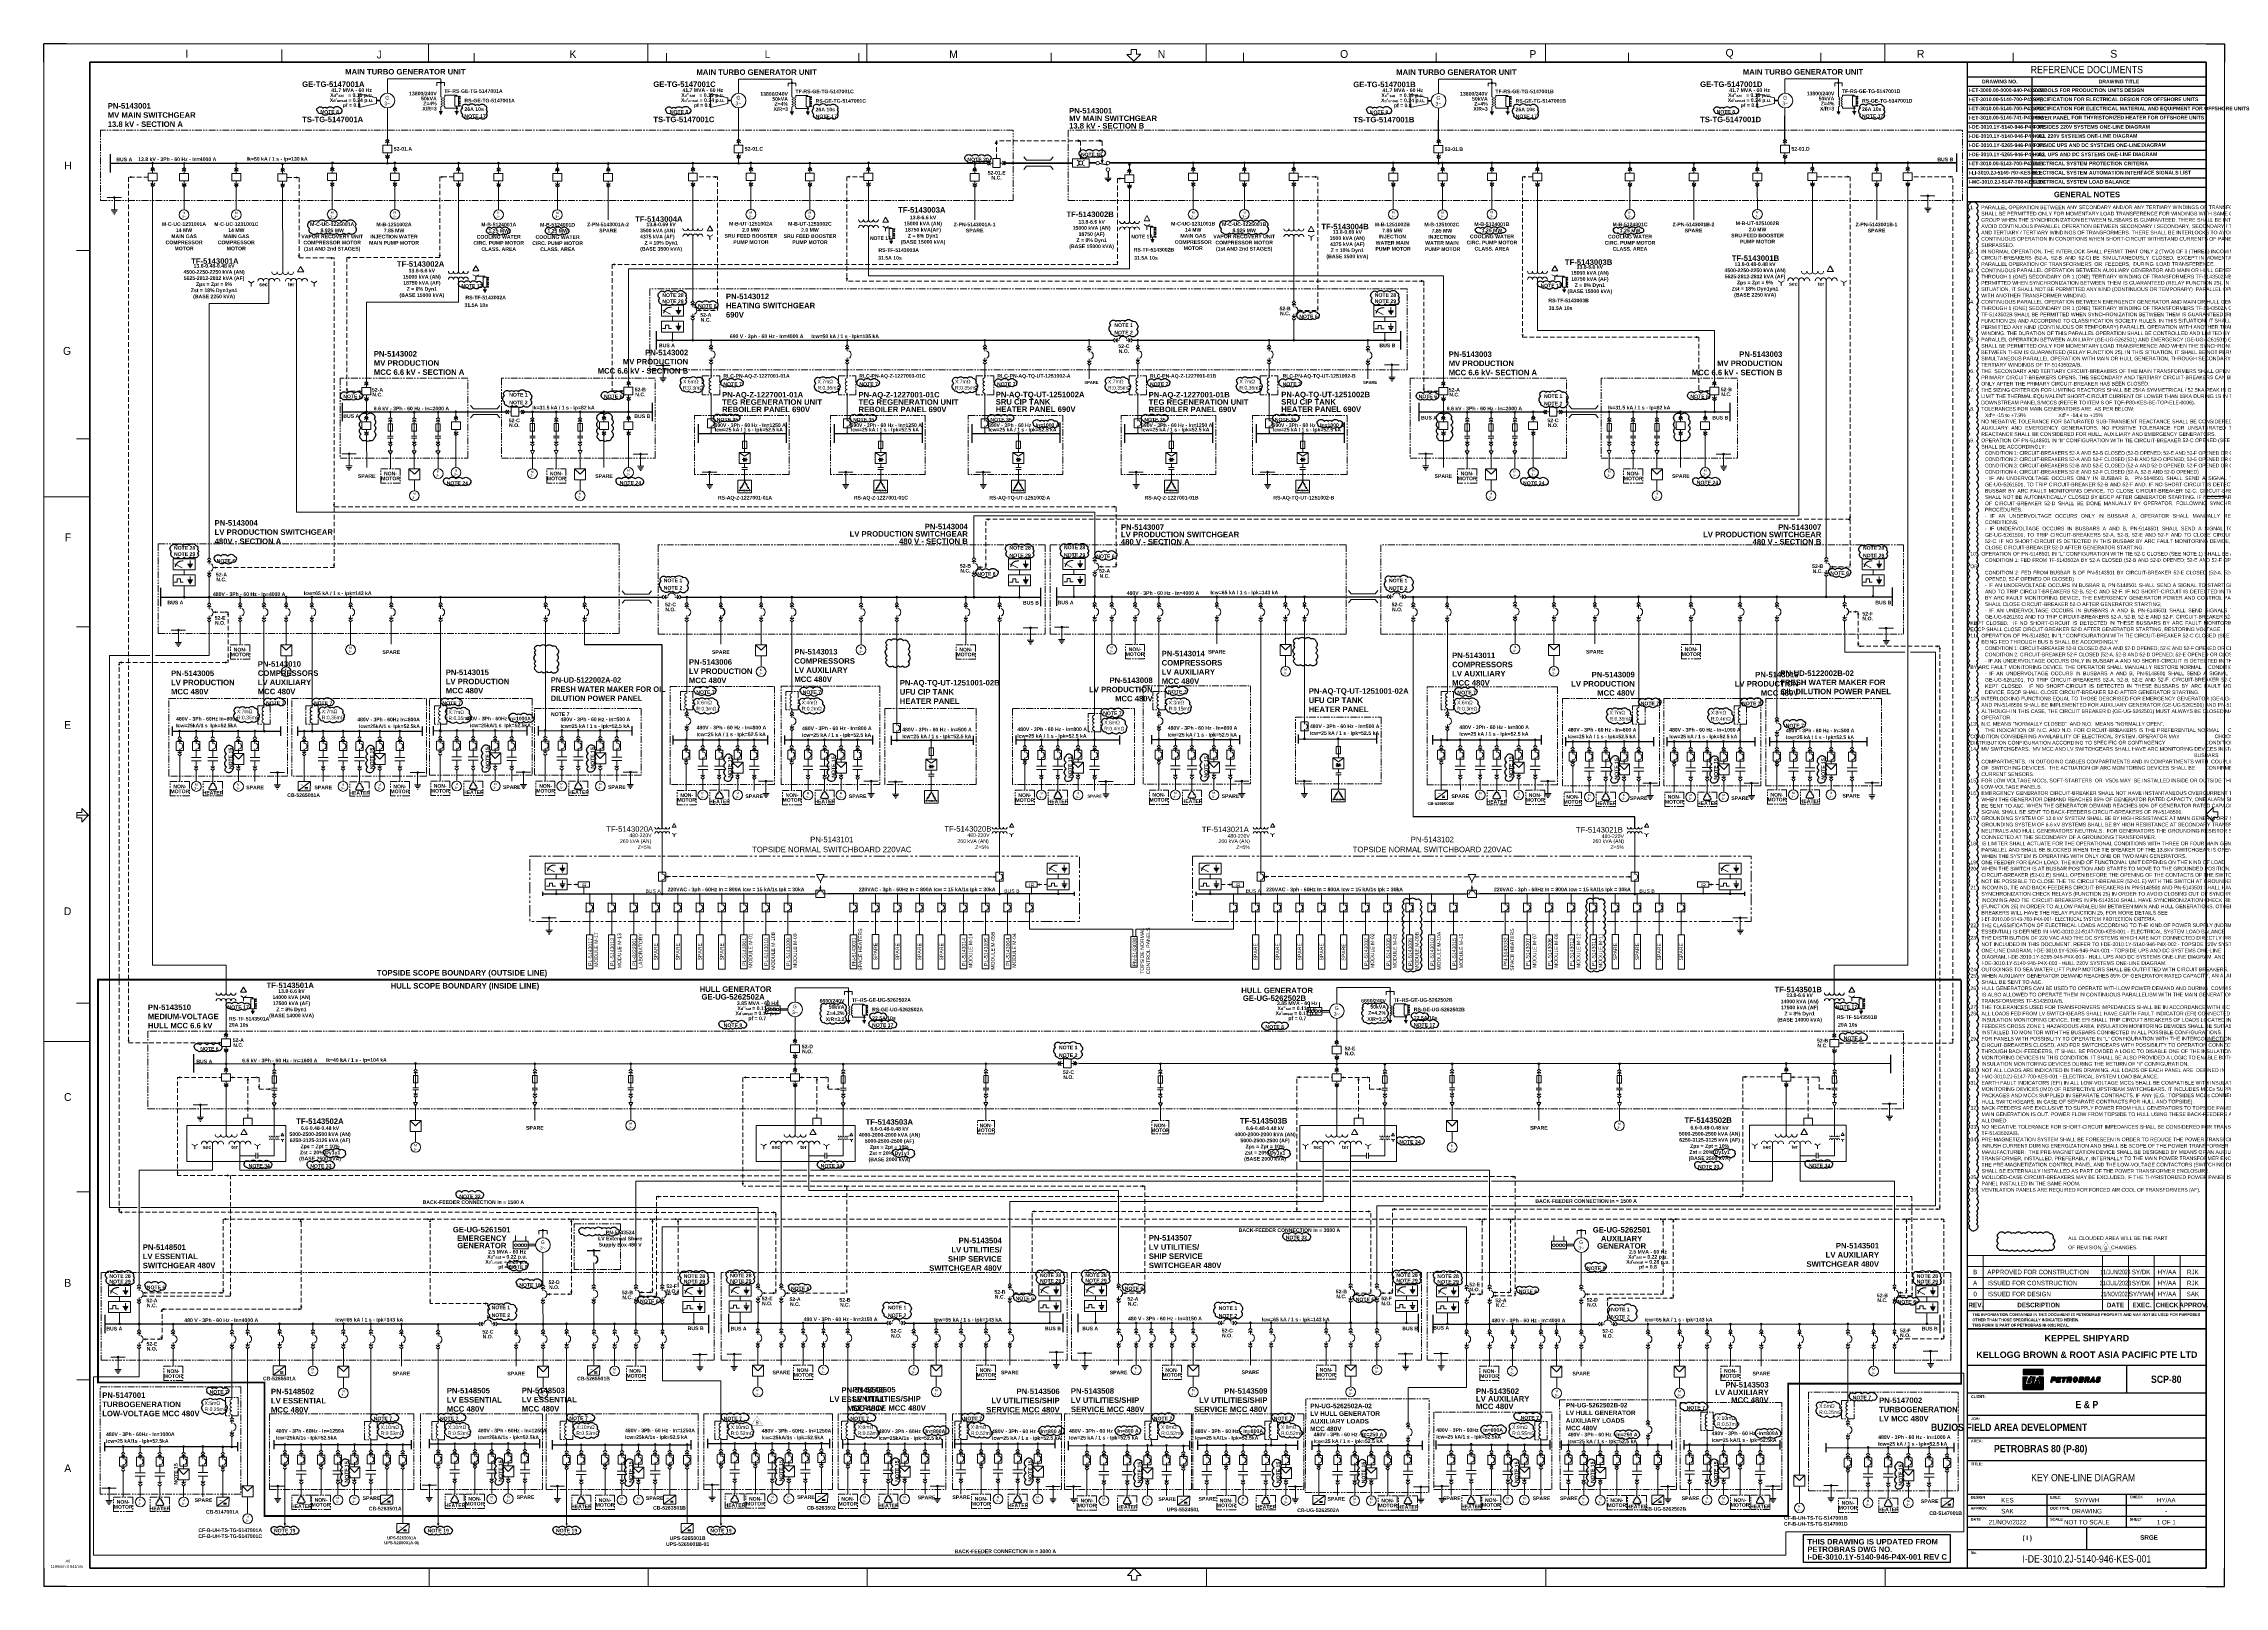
# Model space of a CAD drawing. Extents: x 0 to 1189, y 0 to 841.
import ezdxf
from ezdxf.enums import TextEntityAlignment as Align

# ---------------------------------------------------------------- set-up
doc = ezdxf.new("R2010")
doc.units = 0
doc.header["$MEASUREMENT"] = 0
for name, pattern in [('CENTER', [2, 1.25, -0.25, 0.25, -0.25]), ('DGN2', [9.513832, 4.756916, -4.756916]), ('HIDDEN', [0.375, 0.25, -0.125]), ('PHANTOM', [2.5, 1.25, -0.25, 0.25, -0.25, 0.25, -0.25])]:
    doc.linetypes.add(name, pattern=pattern)
for name, color, linetype, lineweight in [('01-Formato', 7, 'Continuous', 0), ('Level 1', 7, 'Continuous', 0), ('Level 21', 7, 'Continuous', 0), ('Level 50', 7, 'Continuous', 0)]:
    doc.layers.add(name, color=color, linetype=linetype, lineweight=lineweight)
for name, color, linetype in [('Border', 7, 'Continuous'), ('BORDER_TEXT', 7, 'Continuous'), ('DIMENSIONS', 3, 'Continuous'), ('E-BOARD', 4, 'PHANTOM'), ('E-BUSBAR', 5, 'Continuous'), ('E-CONNECTION DOT', 7, 'Continuous'), ('E-CONTRL. & DATA CABLE', 9, 'HIDDEN'), ('E-GEN LINE', 7, 'Continuous'), ('E-GEN TEXT', 7, 'Continuous'), ('E-NOTE TEXT', 7, 'Continuous'), ('E-POWER CABLE', 3, 'Continuous'), ('E-SCOPE BOUNDARY', 7, 'CENTER'), ('E-SYMBOL', 2, 'Continuous'), ('E-TEXT 2', 7, 'Continuous'), ('E-TEXT 3', 3, 'Continuous'), ('P80_Border$0$BORDER', 7, 'Continuous'), ('REV CLOUD', 1, 'Continuous')]:
    doc.layers.add(name, color=color, linetype=linetype)
doc.styles.add('2.5__1', font='romans.shx', dxfattribs={"width": 0.8, "height": 2.5})
doc.styles.add('ARIAL', font='arial.ttf', dxfattribs={"width": 0.85})
doc.styles.add('P80-ARIAL', font='arialbd.ttf')
doc.styles.add('P80-ARIAL-1', font='arialbd.ttf')
doc.styles.add('P80_Border$0$ARIAL', font='arialbd.ttf', dxfattribs={"width": 0.85})
doc.styles.add('StyleArial', font='arial.ttf')
doc.styles.add('Styledgn001', font='arial.ttf')
doc.styles.add('Styledgn032', font='arialbd.ttf')
doc.styles.add('Styledgn100', font='arialbd.ttf')
doc.styles.add('Unifilar', font='arial.ttf')
pattern_1 = [(0, (1048.148081, 88.158474), (5e-18, 0.0142875), [])]
pattern_2 = [(0, (1025.097909, 78.950665), (5e-18, 0.0142875), [])]

# ---------------------------------------------------------------- blocks, each defined once
blk = doc.blocks.new('MOT3PH1')
at = {"layer": 'E-SYMBOL', "linetype": 'Continuous', "lineweight": -2}
blk.add_circle((0, -53), 53.4, dxfattribs=at)
at = {"layer": 'E-SYMBOL', "linetype": 'Continuous', "lineweight": -2, "char_height": 25, "attachment_point": 5, "line_spacing_factor": 0.8, "style": 'P80-ARIAL-1'}
for s, insert in [('{\\Fdgn000|c0;3~}', (-1, -75)), ('{\\Fdgn000|c0;M}', (-1, -32))]:
    blk.add_mtext(s, dxfattribs=dict(at, insert=insert))
blk = doc.blocks.new('DJBTEX1')
at = {"layer": 'E-SYMBOL', "linetype": 'Continuous', "lineweight": -2}
for p, q in [((0, -37), (0, -97)), ((0, -263), (0, -203))]:
    blk.add_line(p, q, dxfattribs=at)
at = {"layer": 'E-SYMBOL', "linetype": 'Continuous', "lineweight": 13, "flags": 128}
for points in [[(28, -28), (0, 0), (-28, -28)], [(28, -65), (0, -37), (-28, -65)], [(28, -235), (0, -263), (-28, -235)], [(28, -272), (0, -300), (-28, -272)]]:
    blk.add_lwpolyline(points, dxfattribs=at)
at = {"layer": 'E-SYMBOL', "linetype": 'Continuous', "lineweight": -2}
blk.add_ellipse((12, -150), major_axis=(0, -58.8), ratio=0.849997, start_param=0.25268, end_param=2.888912, dxfattribs=at)
blk = doc.blocks.new('CONEX31')
at = {"layer": 'E-CONNECTION DOT', "linetype": 'Continuous'}
h = blk.add_hatch(color=7, dxfattribs=at)
edge = h.paths.add_edge_path()
edge.add_arc((0, 0), 10, 0, 360)
at = {"layer": 'E-CONNECTION DOT', "color": 7, "linetype": 'Continuous', "lineweight": -2}
blk.add_circle((0, 0), 10, dxfattribs=at)
blk = doc.blocks.new('STARTG')
at = {"layer": 'E-SYMBOL', "linetype": 'Continuous', "lineweight": 0}
for p in [(-1, 0), (1, 0)]:
    blk.add_line(p, (0, -1), dxfattribs=at)
at = {"layer": 'E-SYMBOL', "linetype": 'Continuous', "lineweight": 0, "flags": 128}
blk.add_lwpolyline([(-1, 0), (1, 0), (1, -2), (-1, -2), (-1, 0)], dxfattribs=at)
blk = doc.blocks.new('AnonymousCell35')
at = {"layer": 'E-SYMBOL', "linetype": 'Continuous', "lineweight": 0, "flags": 128}
for points in [[(-2, 2.1), (-2, -2.1)], [(1.7, 2.4), (-1.6, 2.4)], [(2, -2.1), (2, 2.1)], [(-1.6, -2.4), (1.7, -2.4)]]:
    blk.add_lwpolyline(points, dxfattribs=at)
at = {"layer": 'E-SYMBOL', "linetype": 'Continuous', "lineweight": 0}
for centre, start, end in [((-1.6, 2.1), 90.0158, 180.0158), ((1.7, 2.1), 0.0158, 90.0158), ((-1.6, -2.1), 180.0158, 270.0158), ((1.7, -2.1), 270.0158, 0.0158), ((1.7, -2.1), 270.0158, 0.0158)]:
    blk.add_arc(centre, 0.331, start, end, dxfattribs=at)
blk = doc.blocks.new('DJARBT')
at = {"layer": 'E-SYMBOL', "linetype": 'Continuous', "lineweight": 0}
for p, q in [((0, 7.9), (0, 5.3)), ((0, 0), (0, 2.6))]:
    blk.add_line(p, q, dxfattribs=at)
blk.add_ellipse((0.3, 4), major_axis=(0, -1.55), ratio=0.849997, start_param=0.25268, end_param=2.888912, dxfattribs=at)
blk = doc.blocks.new('AnonymousCell34')
at = {"layer": 'E-SYMBOL', "linetype": 'Continuous', "lineweight": 0, "flags": 128}
for points in [[(1, 4.3), (0, 5.2), (-1, 4.3)], [(1, 3), (0, 4), (-1, 3)], [(1, -3), (0, -4), (-1, -3)], [(1, -4.3), (0, -5.3), (-1, -4.3)]]:
    blk.add_lwpolyline(points, dxfattribs=at)
at = {"layer": 'E-SYMBOL', "linetype": 'Continuous', "lineweight": 0}
for name, p in [('AnonymousCell35', (0, 0)), ('DJARBT', (0, -4))]:
    blk.add_blockref(name, p, dxfattribs=at)
blk = doc.blocks.new('AnonymousCell33')
at = {"layer": 'E-POWER CABLE', "linetype": 'Continuous', "lineweight": 0}
for p, q in [((0, 10.5), (0, 13.5)), ((0, 0), (0, -14))]:
    blk.add_line(p, q, dxfattribs=at)
at = {"color": 7, "linetype": 'Continuous', "lineweight": 0}
blk.add_blockref('AnonymousCell34', (0, 5.2), dxfattribs=at)
at = {"layer": 'Level 1', "color": 7, "linetype": 'Continuous', "lineweight": 0, "xscale": 0.05000000000000002, "yscale": 0.05000000000000002, "zscale": 0.05000000000000002, "rotation": 0.01584072561617136}
blk.add_blockref('CONEX31', (0, 13.5), dxfattribs=at)
blk.add_blockref('CONEX31', (0, 13.5), dxfattribs=at)
blk = doc.blocks.new('AnonymousCell2')
at = {"layer": 'E-SYMBOL', "linetype": 'Continuous', "lineweight": 13, "flags": 128}
for points in [[(28, 5), (0, 32), (-28, 5)], [(28, -32), (0, -5), (-28, -32)]]:
    blk.add_lwpolyline(points, dxfattribs=at)
blk = doc.blocks.new('AnonymousCell3')
at = {"layer": 'E-SYMBOL', "linetype": 'Continuous', "lineweight": 13, "flags": 128}
for points in [[(28, 32), (0, 5), (-28, 32)], [(28, -5), (0, -32), (-28, -5)]]:
    blk.add_lwpolyline(points, dxfattribs=at)
blk = doc.blocks.new('DJBTEX')
at = {"layer": 'E-SYMBOL', "linetype": 'Continuous', "lineweight": 13}
for p, q in [((0, -37), (0, -97)), ((0, -263), (0, -203))]:
    blk.add_line(p, q, dxfattribs=at)
blk.add_ellipse((12, -150), major_axis=(0, -58.8), ratio=0.849997, start_param=0.25268, end_param=2.888912, dxfattribs=at)
at = {"color": 7, "linetype": 'Continuous', "lineweight": 13}
for name, p in [('AnonymousCell2', (0, -32)), ('AnonymousCell3', (0, -268))]:
    blk.add_blockref(name, p, dxfattribs=at)
blk = doc.blocks.new('ATERR1')
at = {"layer": 'E-SYMBOL', "linetype": 'Continuous'}
h = blk.add_hatch(color=256, dxfattribs=at)
edge = h.paths.add_edge_path()
edge.add_arc((0, 0), 10, 0, 360)
at = {"layer": 'E-SYMBOL', "linetype": 'Continuous', "lineweight": -2}
for p, q in [((-80, 0), (78, 0)), ((0, 0), (0, -134)), ((-35, -134), (35, -134)), ((-27, -149), (27, -149)), ((-16, -164), (16, -164)), ((-6, -179), (6, -179))]:
    blk.add_line(p, q, dxfattribs=at)
blk.add_circle((0, 0), 10, dxfattribs=at)
blk = doc.blocks.new('CONEX34')
at = {"layer": 'E-CONNECTION DOT', "linetype": 'Continuous'}
h = blk.add_hatch(color=7, dxfattribs=at)
edge = h.paths.add_edge_path()
edge.add_arc((0, 0), 10, 0, 360)
at = {"layer": 'E-CONNECTION DOT', "color": 7, "linetype": 'Continuous', "lineweight": 0}
blk.add_circle((0, 0), 10, dxfattribs=at)
blk = doc.blocks.new('AnonymousCell15')
at = {"layer": 'E-SYMBOL', "color": 1, "linetype": 'Continuous', "lineweight": 30}
blk.add_line((-1.9, 0), (2.8, -1), dxfattribs=at)
at = {"layer": 'E-SYMBOL', "linetype": 'Continuous', "lineweight": 0}
for centre in [(-2.8, 0), (2.8, 0.1)]:
    blk.add_circle(centre, 0.986, dxfattribs=at)
blk = doc.blocks.new('AnonymousCell14')
at = {"layer": 'E-SYMBOL', "linetype": 'Continuous', "lineweight": 30}
blk.add_line((3.3, 0), (3.3, -3.7), dxfattribs=at)
at = {"layer": 'E-SYMBOL', "linetype": 'Continuous', "lineweight": 0}
for p, q in [((5, -3.7), (1.6, -3.7)), ((4.7, -4.4), (1.9, -4.4)), ((4, -5), (2.6, -5)), ((3.6, -5.5), (3, -5.5))]:
    blk.add_line(p, q, dxfattribs=at)
blk.add_circle((3.2, 1), 0.986, dxfattribs=at)
blk.add_blockref('AnonymousCell15', (0.4, 4.5), dxfattribs=at)
blk = doc.blocks.new('AnonymousCell16')
at = {"layer": 'E-SYMBOL', "linetype": 'Continuous', "lineweight": 13}
for p, q in [((-0.8, 0.8), (-2, 1.5)), ((0.8, 0.8), (2, 1.5)), ((-0.8, -0.8), (-2, -1.5)), ((0.8, -0.8), (2, -1.5))]:
    blk.add_line(p, q, dxfattribs=at)
at = {"layer": 'E-SYMBOL', "linetype": 'Continuous', "lineweight": 13, "flags": 128}
blk.add_lwpolyline([(-4.6, 2.2), (4.6, 2.2), (4.6, -2.2), (-4.6, -2.2), (-4.6, 2.2)], dxfattribs=at)
at = {"layer": 'E-SYMBOL', "linetype": 'Continuous', "lineweight": 13}
blk.add_circle((0, 0), 1.1, dxfattribs=at)
blk = doc.blocks.new('AnonymousCell13')
at = {"layer": 'E-POWER CABLE', "linetype": 'Continuous', "lineweight": 40}
blk.add_line((-13.2, 4), (-9.8, 4), dxfattribs=at)
at = {"color": 7, "linetype": 'Continuous', "lineweight": 0}
for name, p in [('AnonymousCell16', (-17.9, 4)), ('AnonymousCell14', (-6.3, -0.6))]:
    blk.add_blockref(name, p, dxfattribs=at)
blk = doc.blocks.new('AnonymousCell28')
at = {"layer": 'E-SYMBOL', "linetype": 'Continuous', "lineweight": 0}
for p, q in [((-6.5, 1.6), (-8, 3.4)), ((-6.5, 1.6), (6.5, 1.6)), ((6.5, 1.6), (8, 3.4)), ((-6.5, -1.6), (-8, -3.4)), ((-6.5, -1.6), (6.5, -1.6)), ((6.5, -1.6), (8, -3.4))]:
    blk.add_line(p, q, dxfattribs=at)
blk = doc.blocks.new('NA')
at = {"layer": 'E-SYMBOL', "linetype": 'Continuous', "lineweight": 13}
for p, q in [((53.536, 0), (-53.536, 0)), ((53.536, -36.62), (-53.536, -36.62))]:
    blk.add_line(p, q, dxfattribs=at)
blk = doc.blocks.new('NA1')
at = {"layer": 'E-SYMBOL', "linetype": 'Continuous', "lineweight": -2}
for p, q in [((53.536, 0), (-53.536, 0)), ((53.536, -36.62), (-53.536, -36.62))]:
    blk.add_line(p, q, dxfattribs=at)
blk = doc.blocks.new('AnonymousCell365')
at = {"layer": 'E-SYMBOL', "linetype": 'Continuous', "lineweight": 0, "flags": 128}
for points in [[(1, 0.2), (0, 1.1), (-1, 0.2)], [(1, -1.1), (0, -0.2), (-1, -1.1)]]:
    blk.add_lwpolyline(points, dxfattribs=at)
blk = doc.blocks.new('AnonymousCell366')
at = {"layer": 'E-SYMBOL', "linetype": 'Continuous', "lineweight": 0, "flags": 128}
for points in [[(1, 1.1), (0, 0.2), (-1, 1.1)], [(1, -0.2), (0, -1.1), (-1, -0.2)]]:
    blk.add_lwpolyline(points, dxfattribs=at)
blk = doc.blocks.new('AnonymousCell697')
at = {"layer": 'E-SYMBOL', "linetype": 'Continuous', "lineweight": 13}
for centre, major_axis in [((-4.5, 2.6), (0, 1.54)), ((-1.5, 2.6), (0, 1.54)), ((1.5, 2.6), (0, 1.54)), ((4.5, 2.6), (0, 1.54)), ((-12, -2.6), (0, -1.54)), ((-9, -2.6), (0, -1.54)), ((-6, -2.6), (0, -1.54)), ((-3, -2.6), (0, -1.54)), ((3, -2.6), (0, -1.54)), ((6, -2.6), (0, -1.54)), ((9, -2.6), (0, -1.54)), ((12, -2.6), (0, -1.54))]:
    blk.add_ellipse(centre, major_axis=major_axis, ratio=0.975, start_param=1.570796, end_param=4.712389, dxfattribs=at)
blk = doc.blocks.new('AnonymousCell695')
at = {"layer": 'E-SYMBOL', "linetype": 'Continuous', "lineweight": 0}
for p, q in [((-17.1, -3.6), (-18.7, -2.6)), ((-17.1, -3.6), (-15.5, -2.6)), ((-17.1, -5.4), (-17.1, -3.6)), ((17.1, -3.6), (15.5, -2.6)), ((17.1, -3.6), (18.7, -2.6)), ((17.1, -5.4), (17.1, -3.6))]:
    blk.add_line(p, q, dxfattribs=at)
at = {"layer": 'E-SYMBOL', "linetype": 'Continuous', "lineweight": 0, "flags": 128}
blk.add_lwpolyline([(9.7, 5.5), (8, 2.5), (11.5, 2.5), (9.7, 5.5)], dxfattribs=at)
at = {"layer": 'E-SYMBOL', "linetype": 'Continuous', "lineweight": 13}
blk.add_blockref('AnonymousCell697', (0, 0), dxfattribs=at)
at = {"layer": 'E-TEXT 2', "color": 7, "linetype": 'Continuous', "lineweight": 0, "char_height": 2, "attachment_point": 2, "rotation": 0.0158, "line_spacing_factor": 1.057056}
for s, insert, style in [('sec', (-10.5, -3.3), 'P80-ARIAL-1'), ('ter', (4.6, -3.3), 'Styledgn032')]:
    blk.add_mtext(s, dxfattribs=dict(at, insert=insert, style=style))
blk = doc.blocks.new('AnonymousCell602')
at = {"layer": 'E-SYMBOL', "linetype": 'Continuous', "lineweight": 13}
blk.add_circle((0, 0), 4.01, dxfattribs=at)
at = {"layer": 'E-SYMBOL', "linetype": 'Continuous', "lineweight": 13, "char_height": 2, "attachment_point": 5, "rotation": 0.0158, "line_spacing_factor": 0.8, "style": 'P80-ARIAL-1'}
for s, insert in [('{\\Fdgn000|c0;G}', (-0.1, 1.6)), ('{\\Fdgn000|c0;3~}', (-0.1, -1.6))]:
    blk.add_mtext(s, dxfattribs=dict(at, insert=insert))
blk = doc.blocks.new('AnonymousCell153')
at = {"layer": 'E-SYMBOL', "linetype": 'Continuous', "lineweight": 13}
blk.add_circle((0, 0), 4.01, dxfattribs=at)
at = {"layer": 'E-SYMBOL', "linetype": 'Continuous', "lineweight": 13, "char_height": 1.875, "attachment_point": 5, "rotation": 0.0158, "line_spacing_factor": 0.8, "style": 'P80-ARIAL-1'}
for s, insert in [('{\\Fdgn000|c0;G}', (-0.1, 1.6)), ('{\\Fdgn000|c0;3~}', (-0.1, -1.6))]:
    blk.add_mtext(s, dxfattribs=dict(at, insert=insert))
blk = doc.blocks.new('MOT3PH2')
at = {"layer": 'E-SYMBOL', "linetype": 'ByBlock', "lineweight": -2}
blk.add_circle((0, -53), 53.4, dxfattribs=at)
at = {"layer": 'E-SYMBOL', "linetype": 'ByBlock', "lineweight": -2, "char_height": 25, "attachment_point": 5, "line_spacing_factor": 0.8, "style": 'P80-ARIAL-1'}
for s, insert in [('{\\Fdgn000|c0;3~}', (-1, -75)), ('{\\Fdgn000|c0;M}', (-1, -32))]:
    blk.add_mtext(s, dxfattribs=dict(at, insert=insert))
blk = doc.blocks.new('STARTG1')
at = {"layer": 'E-SYMBOL', "linetype": 'ByBlock', "lineweight": -2}
for p in [(-1, 0), (1, 0)]:
    blk.add_line(p, (0, -1), dxfattribs=at)
at = {"layer": 'E-SYMBOL', "linetype": 'ByBlock', "lineweight": -2, "flags": 128}
blk.add_lwpolyline([(-1, 0), (1, 0), (1, -2), (-1, -2), (-1, 0)], dxfattribs=at)
blk = doc.blocks.new('AnonymousCell513')
at = {"layer": 'E-POWER CABLE', "lineweight": 0}
for p, q in [((0, -22.3), (0, 42.9)), ((0, -37.6), (0, -28.3))]:
    blk.add_line(p, q, dxfattribs=at)
at = {"layer": 'Level 1', "color": 7, "lineweight": 0}
for name, p, xscale, yscale, zscale, rotation in [('STARTG1', (0, -22.3), 3, 3, 3, 0.01584072559316328), ('MOT3PH2', (0, -37.6), 0.05000000000000002, 0.05000000000000002, 0.05000000000000002, 0.01584072561617136)]:
    blk.add_blockref(name, p, dxfattribs=dict(at, xscale=xscale, yscale=yscale, zscale=zscale, rotation=rotation))
blk = doc.blocks.new('CONEX33')
at = {"layer": 'E-CONNECTION DOT', "linetype": 'Continuous'}
h = blk.add_hatch(color=7, dxfattribs=at)
edge = h.paths.add_edge_path()
edge.add_arc((0, 0), 0.5, 0, 360)
at = {"layer": 'E-CONNECTION DOT', "color": 7, "linetype": 'Continuous', "lineweight": 0}
blk.add_circle((0, 0), 0.5, dxfattribs=at)
blk = doc.blocks.new('AnonymousCell174')
at = {"layer": 'E-POWER CABLE', "linetype": 'Continuous', "lineweight": 0}
for p, q in [((0, 10.9), (0, 13.9)), ((0, 0.4), (0, -9.1))]:
    blk.add_line(p, q, dxfattribs=at)
at = {"layer": 'Level 1', "color": 7, "linetype": 'Continuous', "lineweight": 0}
for name, p, xscale, yscale, zscale, rotation in [('CONEX31', (0, 13.9), 0.05000000000000002, 0.05000000000000002, 0.05000000000000002, 0.01584072561617136), ('DJBTEX1', (0, 10.9), 0.035, 0.035, 0.035, 0.01584072559316328)]:
    blk.add_blockref(name, p, dxfattribs=dict(at, xscale=xscale, yscale=yscale, zscale=zscale, rotation=rotation))
at = {"layer": 'Level 1', "color": 1, "linetype": 'Continuous', "lineweight": 0, "xscale": 0.05000000000000002, "yscale": 0.05000000000000002, "zscale": 0.05000000000000002, "rotation": 0.01584072561617136}
blk.add_blockref('MOT3PH1', (0, -9.1), dxfattribs=at)
blk = doc.blocks.new('REATOR1')
at = {"layer": 'E-SYMBOL', "linetype": 'Continuous', "lineweight": -2, "flags": 128}
blk.add_lwpolyline([(0, -112, -1), (0, -84, -1), (0, -56, -1), (0, -28, -1), (0, 0, -1)], format="xyb", dxfattribs=at)
blk = doc.blocks.new('AnonymousCell199')
at = {"layer": 'Level 1', "color": 7, "linetype": 'Continuous', "lineweight": 13, "xscale": 0.075, "yscale": 0.075, "zscale": 0.075, "rotation": 0.01584072559316328}
blk.add_blockref('REATOR1', (0, 4.2), dxfattribs=at)
blk = doc.blocks.new('DJARBT70')
at = {"layer": 'E-SYMBOL', "linetype": 'Continuous', "lineweight": 13}
for p, q in [((0, 7.9), (0, 5.3)), ((0, 0), (0, 2.6))]:
    blk.add_line(p, q, dxfattribs=at)
at = {"layer": 'E-SYMBOL', "linetype": 'Continuous', "lineweight": 13, "flags": 128}
for points in [[(-2, 6.2), (-2, 1.9)], [(1.7, 6.5), (-1.7, 6.5)], [(-1.7, 1.6), (1.7, 1.6)], [(2, 1.9), (2, 6.2)]]:
    blk.add_lwpolyline(points, dxfattribs=at)
at = {"layer": 'E-SYMBOL', "linetype": 'Continuous', "lineweight": 13}
for centre, start, end in [((-1.7, 6.2), 90.0158, 180.0158), ((-1.7, 1.9), 180.0158, 270.0158), ((1.7, 6.2), 0.0158, 90.0158), ((1.7, 1.9), 270.0158, 0.0158), ((1.7, 1.9), 270.0158, 0.0158)]:
    blk.add_arc(centre, 0.331, start, end, dxfattribs=at)
blk.add_ellipse((0.3, 4), major_axis=(0, -1.55), ratio=0.849997, start_param=0.25268, end_param=2.888912, dxfattribs=at)
blk = doc.blocks.new('AnonymousCell608')
at = {"layer": 'E-SYMBOL', "linetype": 'Continuous', "lineweight": 0}
for p, q in [((-0.6, 1.6), (-0.1, 2.4)), ((0.1, 2.4), (0.6, 1.6)), ((-2.7, -2), (-2.2, -1.2)), ((-2.6, -2.2), (-1.6, -2.2)), ((1.6, -2.2), (2.5, -2.2)), ((2.2, -1.2), (2.7, -2))]:
    blk.add_line(p, q, dxfattribs=at)
at = {"layer": 'E-SYMBOL', "linetype": 'Continuous', "lineweight": 13, "flags": 128}
blk.add_lwpolyline([(-3.7, 3.4), (3.7, 3.4), (3.7, -3.4), (-3.7, -3.4), (-3.7, 3.4)], dxfattribs=at)
at = {"layer": 'E-SYMBOL', "linetype": 'Continuous', "lineweight": 0, "flags": 128}
for points in [[(-2.2, -1.2), (-2.4, -0.8), (-1.6, -0.8), (-2, -0.1), (-1.2, -0.1), (-1.6, 0.6), (-0.8, 0.6), (-1.2, 1.3), (-0.4, 1.3), (-0.6, 1.6)], [(0.6, 1.6), (1, 1.6), (0.6, 0.9), (1.4, 0.9), (1, 0.2), (1.8, 0.2), (1.4, -0.5), (2.2, -0.5), (1.8, -1.2), (2.2, -1.2)], [(-1.6, -2.2), (-1.4, -1.8), (-1, -2.5), (-0.6, -1.8), (-0.2, -2.5), (0.2, -1.8), (0.6, -2.5), (1, -1.8), (1.4, -2.5), (1.6, -2.2)]]:
    blk.add_lwpolyline(points, dxfattribs=at)
at = {"layer": 'E-SYMBOL', "linetype": 'Continuous', "lineweight": 0}
for centre in [(0, 2.6), (-2.8, -2.2), (2.8, -2.2)]:
    blk.add_circle(centre, 0.231, dxfattribs=at)
blk = doc.blocks.new('AnonymousCell572')
at = {"layer": 'E-SYMBOL', "linetype": 'Continuous', "lineweight": 13}
for p, q in [((-3, -15.5), (3.7, -10.5)), ((0.7, -13.8), (2.3, -13.8)), ((0.7, -14.4), (2.3, -14.4))]:
    blk.add_line(p, q, dxfattribs=at)
blk.add_lwpolyline([(-3, -10.5), (3.7, -10.5), (3.6, -15.5), (-3, -15.5)], close=True, dxfattribs=at)
at = {"layer": 'E-SYMBOL', "linetype": 'Continuous', "lineweight": 13, "style": 'Unifilar'}
blk.add_text('~', height=2.15, dxfattribs=at).set_placement((-1.7, -13.4))
blk = doc.blocks.new('AnonymousCell429')
at = {"layer": 'E-SYMBOL', "linetype": 'Continuous', "lineweight": 0}
for p, q in [((-0.6, 1.5), (-0.1, 2.3)), ((0.1, 2.3), (0.6, 1.5)), ((-2.7, -2.2), (-2.2, -1.4)), ((-2.5, -2.4), (-1.6, -2.4)), ((1.6, -2.4), (2.5, -2.4)), ((2.2, -1.3), (2.7, -2.1))]:
    blk.add_line(p, q, dxfattribs=at)
at = {"layer": 'E-SYMBOL', "linetype": 'Continuous', "lineweight": 0, "flags": 128}
for points in [[(-2.2, -1.4), (-2.4, -1), (-1.6, -1), (-2, -0.3), (-1.2, -0.3), (-1.6, 0.4), (-0.8, 0.4), (-1.2, 1.1), (-0.4, 1.1), (-0.6, 1.5)], [(0.6, 1.5), (1, 1.5), (0.6, 0.8), (1.4, 0.8), (1, 0.1), (1.8, 0), (1.4, -0.6), (2.2, -0.7), (1.8, -1.3), (2.2, -1.3)], [(-1.6, -2.4), (-1.4, -2), (-1, -2.7), (-0.6, -2), (-0.2, -2.7), (0.2, -2), (0.6, -2.7), (1, -2), (1.4, -2.7), (1.6, -2.4)]]:
    blk.add_lwpolyline(points, dxfattribs=at)
at = {"layer": 'E-SYMBOL', "linetype": 'Continuous', "lineweight": 0}
for centre in [(0, 2.5), (-2.8, -2.4), (2.8, -2.4)]:
    blk.add_circle(centre, 0.231, dxfattribs=at)
blk = doc.blocks.new('AnonymousCell428')
at = {"layer": 'E-SYMBOL', "linetype": 'Continuous', "lineweight": 13, "flags": 128}
blk.add_lwpolyline([(-3.7, 3.4), (3.7, 3.4), (3.7, -3.4), (-3.7, -3.4), (-3.7, 3.4)], dxfattribs=at)
at = {"layer": 'E-SYMBOL', "linetype": 'Continuous', "lineweight": 0}
blk.add_blockref('AnonymousCell429', (0, 0.2), dxfattribs=at)
blk = doc.blocks.new('AnonymousCell427')
at = {"layer": 'E-SYMBOL', "linetype": 'Continuous'}
blk.add_hatch(color=256, dxfattribs=at).paths.add_polyline_path([(0.8, 1.7), (-0.7, 2.6), (-0.7, 0.7)])
at = {"layer": 'E-SYMBOL', "linetype": 'Continuous', "lineweight": 0}
for p, q in [((0, 15.9), (0, 5.6)), ((1.5, 1.7), (-1.3, 1.7)), ((0.1, 1.7), (0.1, 0.7)), ((0.8, 0.7), (0.8, 2.6)), ((0, -0.4), (0, -2.7)), ((0, -3.7), (0, -9.6))]:
    blk.add_line(p, q, dxfattribs=at)
at = {"layer": 'E-SYMBOL', "linetype": 'Continuous', "lineweight": 0, "flags": 128}
for points in [[(-3, 5.6), (3, 5.6), (3, -0.4), (-3, -0.4), (-3, 5.6)], [(-3, 5.6), (0, 3.5), (3, 5.6)], [(1.2, 11.7), (-1.2, 11.7), (-1.2, 7.7), (1.2, 7.7), (1.2, 11.7)], [(0.8, 1.7), (-0.7, 2.6), (-0.7, 0.7), (0.8, 1.7)]]:
    blk.add_lwpolyline(points, dxfattribs=at)
at = {"layer": 'E-SYMBOL', "linetype": 'Continuous', "lineweight": 0}
blk.add_blockref('AnonymousCell428', (0, -13), dxfattribs=at)
at = {"layer": 'E-SYMBOL', "linetype": 'Continuous', "lineweight": 0, "xscale": 0.02817221421602481, "yscale": 0.02817221421602481, "zscale": 0.03435112234845274, "rotation": 0.01584072559316328}
blk.add_blockref('NA1', (0, -2.7, -0.1), dxfattribs=at)
at = {"layer": 'Level 1', "color": 7, "linetype": 'Continuous', "lineweight": 0, "xscale": 0.05000000000000002, "yscale": 0.05000000000000002, "zscale": 0.05000000000000002, "rotation": 0.01584072561617136}
blk.add_blockref('CONEX31', (0, 15.9), dxfattribs=at)
blk = doc.blocks.new('TERRA1')
at = {"layer": 'E-SYMBOL', "linetype": 'Continuous', "lineweight": -2}
for p, q in [((0, 0), (0, -17.74)), ((-13.343, -17.74), (13.343, -17.74)), ((-10.243, -23.11), (10.243, -23.11)), ((-7.142, -28.48), (7.142, -28.48)), ((-4.046, -33.843), (4.046, -33.843)), ((-0.946, -39.213), (0.946, -39.213))]:
    blk.add_line(p, q, dxfattribs=at)
blk.add_point((0.007, -17.74), dxfattribs=at)
blk = doc.blocks.new('TRAFO1')
at = {"layer": 'E-SYMBOL', "linetype": 'Continuous', "lineweight": 0}
for centre, start, end in [((-42, 0), 180, 360), ((-14, 0), 180, 360), ((14, 0), 180, 360), ((42, 0), 180, 360), ((-42, -47), 0, 180), ((-14, -47), 0, 180), ((14, -47), 0, 180), ((42, -47), 0, 180)]:
    blk.add_arc(centre, 14, start, end, dxfattribs=at)
blk = doc.blocks.new('MV CB')
at = {"layer": 'E-SYMBOL', "linetype": 'Continuous', "lineweight": 13}
for p, q in [((0, -3.3), (0, -0.9)), ((0, -7.4), (0, -9.8))]:
    blk.add_line(p, q, dxfattribs=at)
at = {"layer": 'E-SYMBOL', "linetype": 'Continuous', "lineweight": 13, "flags": 128}
for points in [[(1, -1), (0, 0), (-1, -1)], [(2.4, -3.3), (-2.5, -3.3), (-2.5, -7.4), (2.4, -7.4), (2.4, -3.3)], [(1, -2), (0, -0.9), (-1, -2)], [(1.1, -8.7), (0, -9.8), (-1, -8.7)], [(1.1, -9.7), (0, -10.7), (-1, -9.7)]]:
    blk.add_lwpolyline(points, dxfattribs=at)
blk = doc.blocks.new('3PH GEN')
at = {"layer": 'E-SYMBOL', "linetype": 'Continuous', "lineweight": 13}
for p, q in [((-5.9, 1.6), (-5.9, -1.6)), ((-5.9, 0.2), (-4, 0.2)), ((-5.9, -0.2), (-4, -0.2))]:
    blk.add_line(p, q, dxfattribs=at)
at = {"layer": 'E-SYMBOL', "linetype": 'Continuous', "lineweight": 13, "flags": 128}
for points in [[(-15.4, -0.4), (-15.4, 3.7), (-5.9, 1.6)], [(-15.4, 0.4), (-15.4, -3.7), (-5.9, -1.6)]]:
    blk.add_lwpolyline(points, dxfattribs=at)
at = {"layer": 'E-SYMBOL', "linetype": 'Continuous', "lineweight": 13}
blk.add_circle((0, 0), 4.01, dxfattribs=at)
at = {"layer": 'E-SYMBOL', "linetype": 'Continuous', "lineweight": 13, "char_height": 2, "attachment_point": 5, "rotation": 0.0158, "line_spacing_factor": 0.8, "style": 'P80-ARIAL-1'}
for s, insert in [('{\\Fdgn000|c0;G}', (-0.1, 1.6)), ('{\\Fdgn000|c0;3~}', (-0.1, -1.6))]:
    blk.add_mtext(s, dxfattribs=dict(at, insert=insert))
blk = doc.blocks.new('RESISTOR WITH TAP CHANGER')
at = {"layer": 'E-SYMBOL', "linetype": 'Continuous', "lineweight": 0}
for p, q in [((1.7, -0.3), (1, -0.3)), ((1.7, -0.3), (1, -0.3)), ((1.7, -0.3), (1, -0.3)), ((1.7, -0.3), (1, -0.3)), ((1.7, -1.4), (1, -1.4)), ((1.7, -1.4), (1, -1.4)), ((1.7, -1.4), (1, -1.4)), ((1.7, -1.4), (1, -1.4)), ((1.7, -2.8), (1, -2.8)), ((1.7, -2.8), (1, -2.8)), ((1.7, -2.8), (1, -2.8)), ((1.7, -2.8), (1, -2.8)), ((1.7, -3.9), (1, -3.9)), ((1.7, -3.9), (1, -3.9)), ((1.7, -3.9), (1, -3.9)), ((1.7, -3.9), (1, -3.9)), ((1.7, -5.2), (1, -5.2)), ((1.7, -5.2), (1, -5.2)), ((1.7, -5.2), (1, -5.2)), ((1.7, -5.2), (1, -5.2))]:
    blk.add_line(p, q, dxfattribs=at)
at = {"layer": 'E-SYMBOL', "linetype": 'Continuous', "lineweight": 13, "flags": 128}
blk.add_lwpolyline([(1, 0), (-1, 0), (-1, -5.5), (1, -5.5), (1, 0)], dxfattribs=at)
at = {"layer": 'E-SYMBOL', "linetype": 'Continuous', "lineweight": 0}
for centre in [(1.7, -0.3), (1.7, -0.3), (1.7, -0.3), (1.7, -0.3), (1.7, -1.4), (1.7, -1.4), (1.7, -1.4), (1.7, -1.4), (1.7, -2.8), (1.7, -2.8), (1.7, -2.8), (1.7, -2.8), (1.7, -3.9), (1.7, -3.9), (1.7, -3.9), (1.7, -3.9), (1.7, -5.2), (1.7, -5.2), (1.7, -5.2), (1.7, -5.2)]:
    blk.add_circle(centre, 0.25, dxfattribs=at)
blk = doc.blocks.new('A$C6e698430')
at = {"layer": 'E-SYMBOL', "linetype": 'Continuous', "lineweight": 13, "ltscale": 0.25}
for q in [(1.6, 0.9), (0, -1.9)]:
    blk.add_line((0, 0), q, dxfattribs=at)
blk.add_lwpolyline([(0, 0), (-1.6, 0.9)], dxfattribs=at)
blk = doc.blocks.new('GR MONITOR DEVICE')
at = {"layer": 'E-SYMBOL', "linetype": 'Continuous', "lineweight": 13}
for p, q in [((-5.2, 12.1), (-1, 9.9)), ((1.9, 11.9), (4.8, 11.9)), ((3.3, 13.8), (3.3, 11.9)), ((-5.4, 2.1), (-3.7, 2.1)), ((-3.7, 3.8), (-3.7, 2.1)), ((-3.7, 3.8), (-2, 3.8)), ((-2, 3.8), (-2, 2.1)), ((-2, 2.1), (-0.4, 2.1)), ((0, 8.7), (0, 6)), ((1.9, 3.3), (4.8, 3.3)), ((2.2, 11.4), (4.5, 11.4)), ((2.2, 2.7), (4.5, 2.7)), ((2.5, 10.9), (4.2, 10.9)), ((2.5, 2.2), (4.2, 2.2)), ((2.8, 10.4), (3.9, 10.4)), ((2.8, 1.7), (3.9, 1.7)), ((3.2, 9.8), (3.6, 9.8)), ((3.2, 1.2), (3.6, 1.2)), ((3.3, 5.1), (3.3, 3.3))]:
    blk.add_line(p, q, dxfattribs=at)
at = {"layer": 'E-SYMBOL', "linetype": 'Continuous', "lineweight": 13, "flags": 128}
for points in [[(-6, 14.7), (6, 14.7), (6, 8.7), (-6, 8.7), (-6, 14.7)], [(-6, 6), (6, 6), (6, 0), (-6, 0), (-6, 6)]]:
    blk.add_lwpolyline(points, dxfattribs=at)
at = {"layer": 'E-SYMBOL', "linetype": 'Continuous', "lineweight": 13}
blk.add_open_spline([(-4.8, 10.4), (-4, 13.8), (-0.4, 13.6)], degree=2, dxfattribs=at)
blk = doc.blocks.new('AnonymousCell356')
at = {"layer": 'E-POWER CABLE', "linetype": 'Continuous', "lineweight": 0}
for p, q in [((0, 12.2), (0, 15.2)), ((0, 1), (0, -2.1)), ((0, -7.8), (0, -15.8))]:
    blk.add_line(p, q, dxfattribs=at)
at = {"layer": 'E-SYMBOL', "linetype": 'Continuous', "lineweight": 0}
for p, q in [((0, 11), (0, 2)), ((0, -3.4), (0, -5.9))]:
    blk.add_line(p, q, dxfattribs=at)
at = {"layer": 'E-SYMBOL', "linetype": 'Continuous', "lineweight": 0, "flags": 128}
for points in [[(1, 11.3), (0, 12.2), (-1, 11.3)], [(1.2, 8.8), (-1.2, 8.8), (-1.2, 4.7), (1.2, 4.7), (1.2, 8.8)], [(1, 10), (0, 11), (-1, 10)], [(0, -7.8), (1.1, -5.9), (-1.1, -5.9), (0, -7.8)], [(1, -1.1), (0, -2.1), (-1, -1.1)], [(1, -2.4), (0, -3.4), (-1, -2.4)]]:
    blk.add_lwpolyline(points, dxfattribs=at)
at = {"layer": 'E-SYMBOL', "linetype": 'Continuous', "lineweight": 0, "xscale": 0.02817221421602481, "yscale": 0.02817221421602481, "zscale": 0.03435112234845274, "rotation": 0.01584072559316328}
blk.add_blockref('NA1', (0, 2, -0.1), dxfattribs=at)
at = {"layer": 'Level 1', "color": 7, "linetype": 'Continuous', "lineweight": 0, "xscale": 0.05000000000000002, "yscale": 0.05000000000000002, "zscale": 0.05000000000000002, "rotation": 0.01584072561617136}
blk.add_blockref('CONEX31', (0, 15.2), dxfattribs=at)
blk = doc.blocks.new('TYPE-NO MOTOR')
at = {"layer": 'E-POWER CABLE', "linetype": 'Continuous', "lineweight": 0}
for p, q in [((0, -3), (0, 0)), ((0, -12.2), (0, -14.3)), ((0, -16.1), (0, -20.2)), ((0, -27.5), (0, -21.5))]:
    blk.add_line(p, q, dxfattribs=at)
at = {"layer": 'E-SYMBOL', "linetype": 'Continuous', "lineweight": 0, "flags": 128}
for points in [[(1, -4), (0, -3), (-1, -4)], [(1, -5.3), (0, -4.3), (-1, -5.3)], [(1, -19.2), (0, -20.2), (-1, -19.2)], [(1, -20.5), (0, -21.5), (-1, -20.5)]]:
    blk.add_lwpolyline(points, dxfattribs=at)
at = {"color": 7, "linetype": 'Continuous', "lineweight": 13}
blk.add_blockref('DJARBT70', (0, -12.2), dxfattribs=at)
at = {"layer": 'Level 1', "color": 7, "linetype": 'Continuous', "lineweight": 0, "xscale": 0.05000000000000002, "yscale": 0.05000000000000002, "zscale": 0.05000000000000002, "rotation": 0.01584072561617136}
blk.add_blockref('NA', (0, -14.3), dxfattribs=at)
blk = doc.blocks.new('AnonymousCell713')
at = {"layer": 'E-SYMBOL', "linetype": 'Continuous', "lineweight": 0}
for p, q in [((-1.7, 0.1), (-1.1, 0.2)), ((-1.5, -0.5), (-1.7, 0.1)), ((-1.3, 0.8), (-0.7, 0.9)), ((-1.1, 0.2), (-1.3, 0.8)), ((-0.9, 1.5), (-0.3, 1.6)), ((-0.7, 0.9), (-0.9, 1.5)), ((-0.3, 1.6), (0, 2.1)), ((0.3, 1.6), (0, 2.1)), ((0.9, 1.5), (0.3, 1.6)), ((0.7, 0.9), (0.9, 1.5)), ((1.3, 0.8), (0.7, 0.9)), ((1.1, 0.2), (1.3, 0.8)), ((1.7, 0.1), (1.1, 0.2)), ((1.5, -0.5), (1.7, 0.1)), ((-1.9, -1.2), (-2.2, -1.7)), ((-1.6, -1.7), (-2.2, -1.7)), ((-2.1, -0.7), (-1.5, -0.5)), ((-1.9, -1.2), (-2.1, -0.7)), ((-1.6, -1.7), (-1.2, -2.1)), ((-1.2, -2.1), (-0.8, -1.7)), ((-0.8, -1.7), (-0.4, -2.1)), ((-0.4, -2.1), (0, -1.7)), ((0, -1.7), (0.4, -2.1)), ((0.4, -2.1), (0.8, -1.7)), ((0.8, -1.7), (1.2, -2.1)), ((1.2, -2.1), (1.6, -1.7)), ((2.1, -0.7), (1.5, -0.5)), ((1.6, -1.7), (2.2, -1.7)), ((1.9, -1.2), (2.1, -0.7)), ((1.9, -1.2), (2.2, -1.7))]:
    blk.add_line(p, q, dxfattribs=at)
blk = doc.blocks.new('A$C60a13fb3')
at = {"layer": 'E-POWER CABLE', "linetype": 'Continuous', "lineweight": 0}
for p, q in [((0, -3), (0, 0)), ((0, -12.2), (0, -14.3)), ((0, -16.1), (0, -20.2)), ((0, -27.5), (0, -21.5))]:
    blk.add_line(p, q, dxfattribs=at)
at = {"layer": 'E-SYMBOL', "linetype": 'Continuous', "lineweight": 0, "flags": 128}
for points in [[(1, -4), (0, -3), (-1, -4)], [(1, -5.3), (0, -4.3), (-1, -5.3)], [(1, -19.2), (0, -20.2), (-1, -19.2)], [(1, -20.5), (0, -21.5), (-1, -20.5)]]:
    blk.add_lwpolyline(points, dxfattribs=at)
at = {"color": 7, "linetype": 'Continuous', "lineweight": 13}
blk.add_blockref('DJARBT70', (0, -12.2), dxfattribs=at)
at = {"layer": 'Level 1', "color": 7, "linetype": 'Continuous', "lineweight": 0, "xscale": 0.05000000000000002, "yscale": 0.05000000000000002, "zscale": 0.05000000000000002, "rotation": 0.01584072561617136}
for name, p in [('CONEX31', (0, 0)), ('NA', (0, -14.3))]:
    blk.add_blockref(name, p, dxfattribs=at)
blk = doc.blocks.new('A$C24bb63c6')
at = {"layer": 'E-POWER CABLE', "linetype": 'Continuous', "lineweight": 0}
for p, q in [((0, 24.5), (0, 27.5)), ((0, 0), (0, 14))]:
    blk.add_line(p, q, dxfattribs=at)
at = {"layer": 'E-SYMBOL', "linetype": 'Continuous', "lineweight": 0, "flags": 128}
for points in [[(1, 23.5), (0, 24.5), (-1, 23.5)], [(1, 22.2), (0, 23.2), (-1, 22.2)], [(1, 16.3), (0, 15.3), (-1, 16.3)], [(1, 15), (0, 14), (-1, 15)]]:
    blk.add_lwpolyline(points, dxfattribs=at)
at = {"color": 7, "linetype": 'Continuous', "lineweight": 13}
blk.add_blockref('DJARBT70', (0, 15.3), dxfattribs=at)
at = {"layer": 'E-POWER CABLE', "linetype": 'Continuous', "lineweight": 0, "xscale": 0.05000000000000002, "yscale": 0.05000000000000002, "zscale": 0.05000000000000002, "rotation": 0.01584072561617136}
blk.add_blockref('CONEX31', (0, 27.5), dxfattribs=at)
at = {"layer": 'Level 1', "color": 7, "linetype": 'Continuous', "lineweight": 0, "xscale": 0.05000000000000002, "yscale": 0.05000000000000002, "zscale": 0.05000000000000002, "rotation": 0.01584072561617136}
blk.add_blockref('CONEX31', (0, 27.5), dxfattribs=at)
blk = doc.blocks.new('A$C6713cf10')
at = {"layer": 'E-POWER CABLE', "linetype": 'Continuous', "lineweight": 0}
for p, q in [((0, -3), (0, 0)), ((0, -12.2), (0, -14.3)), ((0, -16.1), (0, -20.2)), ((0, -27.5), (0, -21.5))]:
    blk.add_line(p, q, dxfattribs=at)
at = {"layer": 'E-SYMBOL', "linetype": 'Continuous', "lineweight": 0, "flags": 128}
for points in [[(1, -4), (0, -3), (-1, -4)], [(1, -5.3), (0, -4.3), (-1, -5.3)], [(1, -19.2), (0, -20.2), (-1, -19.2)], [(1, -20.5), (0, -21.5), (-1, -20.5)]]:
    blk.add_lwpolyline(points, dxfattribs=at)
at = {"color": 7, "linetype": 'Continuous', "lineweight": 13}
blk.add_blockref('DJARBT70', (0, -12.2), dxfattribs=at)
at = {"layer": 'Level 1', "color": 7, "linetype": 'Continuous', "lineweight": 0, "xscale": 0.05000000000000002, "yscale": 0.05000000000000002, "zscale": 0.05000000000000002, "rotation": 0.01584072561617136}
for name, p in [('CONEX31', (0, 0)), ('NA', (0, -14.3))]:
    blk.add_blockref(name, p, dxfattribs=at)
at = {"layer": 'Level 1', "color": 1, "linetype": 'Continuous', "lineweight": 0, "xscale": 0.05000000000000002, "yscale": 0.05000000000000002, "zscale": 0.05000000000000002, "rotation": 0.01584072561617136}
blk.add_blockref('MOT3PH1', (0, -27.5), dxfattribs=at)
blk = doc.blocks.new('A$C0d55cd45')
at = {"layer": 'E-POWER CABLE', "linetype": 'Continuous', "lineweight": 0}
for p, q in [((0, -3), (0, 0)), ((0, -18.2), (0, -20.2)), ((0, -27.5), (0, -21.5))]:
    blk.add_line(p, q, dxfattribs=at)
at = {"layer": 'E-SYMBOL', "linetype": 'Continuous', "lineweight": 0, "flags": 128}
for points in [[(1, -4), (0, -3), (-1, -4)], [(1, -5.3), (0, -4.3), (-1, -5.3)], [(1, -19.2), (0, -20.2), (-1, -19.2)], [(1, -20.5), (0, -21.5), (-1, -20.5)]]:
    blk.add_lwpolyline(points, dxfattribs=at)
at = {"color": 7, "linetype": 'Continuous', "lineweight": 13}
blk.add_blockref('DJARBT70', (0, -12.2), dxfattribs=at)
at = {"layer": 'Level 1', "color": 7, "linetype": 'Continuous', "lineweight": 0}
for name, p, xscale, yscale, zscale, rotation in [('CONEX31', (0, 0), 0.05000000000000002, 0.05000000000000002, 0.05000000000000002, 0.01584072561617136), ('STARTG', (0, -12.2), 3, 3, 3, 0.01584072559316328)]:
    blk.add_blockref(name, p, dxfattribs=dict(at, xscale=xscale, yscale=yscale, zscale=zscale, rotation=rotation))
at = {"layer": 'Level 1', "color": 1, "linetype": 'Continuous', "lineweight": 0, "xscale": 0.05000000000000002, "yscale": 0.05000000000000002, "zscale": 0.05000000000000002, "rotation": 0.01584072561617136}
blk.add_blockref('MOT3PH1', (0, -27.5), dxfattribs=at)
blk = doc.blocks.new('A$C6ec2deaa')
blk.add_blockref('TYPE-NO MOTOR', (0, 0.1))
at = {"layer": 'Level 1', "color": 7, "linetype": 'Continuous', "lineweight": 0, "xscale": 0.05000000000000002, "yscale": 0.05000000000000002, "zscale": 0.05000000000000002, "rotation": 0.01584072561617136}
blk.add_blockref('CONEX31', (0, 0.1), dxfattribs=at)
blk = doc.blocks.new('A$C68c16e17')
at = {"layer": 'E-POWER CABLE', "linetype": 'Continuous', "lineweight": 0}
for p, q in [((0, -3), (0, 0)), ((0, -13.5), (0, -27.5))]:
    blk.add_line(p, q, dxfattribs=at)
at = {"layer": 'E-SYMBOL', "linetype": 'Continuous', "lineweight": 0, "flags": 128}
for points in [[(1, -4), (0, -3), (-1, -4)], [(1, -5.3), (0, -4.3), (-1, -5.3)], [(1, -11.2), (0, -12.2), (-1, -11.2)], [(1, -12.5), (0, -13.5), (-1, -12.5)]]:
    blk.add_lwpolyline(points, dxfattribs=at)
at = {"color": 7, "linetype": 'Continuous', "lineweight": 13}
blk.add_blockref('DJARBT70', (0, -12.2), dxfattribs=at)
at = {"layer": 'E-POWER CABLE', "linetype": 'Continuous', "lineweight": 0, "xscale": 0.05000000000000002, "yscale": 0.05000000000000002, "zscale": 0.05000000000000002, "rotation": 0.01584072561617136}
blk.add_blockref('CONEX31', (0, 0), dxfattribs=at)
at = {"layer": 'Level 1', "color": 7, "linetype": 'Continuous', "lineweight": 0, "xscale": 0.05000000000000002, "yscale": 0.05000000000000002, "zscale": 0.05000000000000002, "rotation": 0.01584072561617136}
blk.add_blockref('CONEX31', (0, 0), dxfattribs=at)
blk = doc.blocks.new('A$C74899eaa')
at = {"layer": 'E-BOARD', "lineweight": 13, "ltscale": 3}
blk.add_lwpolyline([(-5.2, 0), (5.2, 0), (5.2, -7.8), (-5.2, -7.8)], close=True, dxfattribs=at)
blk = doc.blocks.new('A$C8a68718e')
at = {"color": 1}
blk.add_blockref('A$C74899eaa', (0, 0), dxfattribs=at)
at = {"color": 7, "linetype": 'Continuous', "lineweight": 0}
blk.add_blockref('AnonymousCell713', (0, -2.6), dxfattribs=at)
at = {"layer": 'E-TEXT 2', "linetype": 'Continuous', "lineweight": 0, "insert": (0.1, -6.1), "char_height": 2, "attachment_point": 5, "rotation": 0.0158, "line_spacing_factor": 0.8, "style": 'Styledgn032'}
blk.add_mtext('{\\W0.9;HEATER}', dxfattribs=at)
blk = doc.blocks.new('AnonymousCell200')
at = {"layer": 'E-SYMBOL', "linetype": 'Continuous', "lineweight": 0}
for p, q in [((5.8, -3), (4.4, -2.2)), ((5.8, -3), (7.2, -2.2)), ((5.8, -4.6), (5.8, -3))]:
    blk.add_line(p, q, dxfattribs=at)
at = {"layer": 'E-SYMBOL', "linetype": 'Continuous', "lineweight": 0, "flags": 128}
blk.add_lwpolyline([(5.9, 4.6), (4.4, 2.1), (7.3, 2.1), (5.9, 4.6)], dxfattribs=at)
at = {"layer": 'E-SYMBOL', "linetype": 'Continuous', "lineweight": 13}
for centre, major_axis in [((-6.1, 2.1), (0, 1.29)), ((-3.6, 2.1), (0, 1.29)), ((-1, 2.1), (0, 1.29)), ((1.5, 2.1), (0, 1.29)), ((-6.1, -2.2), (0, -1.29)), ((-3.6, -2.2), (0, -1.29)), ((-1, -2.2), (0, -1.29)), ((1.5, -2.2), (0, -1.29))]:
    blk.add_ellipse(centre, major_axis=major_axis, ratio=0.975, start_param=1.570796, end_param=4.712389, dxfattribs=at)
blk = doc.blocks.new('A$C231cb64e')
at = {"layer": 'E-CONNECTION DOT', "linetype": 'Continuous'}
h = blk.add_hatch(color=256, dxfattribs=at)
edge = h.paths.add_edge_path()
edge.add_ellipse((0, 0), major_axis=(0, 0.439), ratio=0.94575, start_angle=0, end_angle=360)
at = {"layer": 'E-POWER CABLE', "linetype": 'Continuous', "lineweight": 13}
for p, q in [((0, 0), (0, -3.6)), ((0, -11.5), (0, -15))]:
    blk.add_line(p, q, dxfattribs=at)
at = {"color": 7, "linetype": 'Continuous', "lineweight": 13}
blk.add_blockref('DJARBT70', (0, -11.5), dxfattribs=at)
blk = doc.blocks.new('*U69')
at = {"color": 1}
blk.add_blockref('A$C231cb64e', (0, 7.3), dxfattribs=at)
blk = doc.blocks.new('*U70')
at = {"color": 0, "linetype": 'ByBlock', "lineweight": -2, "transparency": 16777216}
for p in [(0, 0), (12, 0), (24, 0), (36, 0), (48, 0), (60, 0), (72, 0), (84, 0), (96, 0), (108, 0)]:
    blk.add_blockref('*U69', p, dxfattribs=at)
blk = doc.blocks.new('A$C3ad98294')
at = {"layer": 'E-GEN LINE', "color": 7, "linetype": 'Continuous', "lineweight": 13, "extrusion": (0, 0, -1), "flags": 128}
blk.add_lwpolyline([(1.7, -7.3), (-1.8, -7.3), (-1.8, -26), (1.7, -26), (1.7, -7.3)], dxfattribs=at)
at = {"layer": 'E-POWER CABLE', "lineweight": 13}
blk.add_line((0, 0), (0, -7.3), dxfattribs=at)
at = {"layer": 'E-TEXT 2', "color": 7, "linetype": 'Continuous', "lineweight": 0, "insert": (0, -16.6), "char_height": 2, "attachment_point": 5, "rotation": 90, "line_spacing_factor": 0.993976, "style": 'StyleArial'}
blk.add_mtext('{\\W0.8;SPARE}', dxfattribs=at)
blk = doc.blocks.new('A$C2fee4b12')
at = {"layer": 'E-GEN LINE', "linetype": 'Continuous', "lineweight": 13, "extrusion": (0, 0, -1), "flags": 128}
blk.add_lwpolyline([(1.7, -7.3), (-1.8, -7.3), (-1.8, -25.9), (1.7, -25.9), (1.7, -7.3)], dxfattribs=at)
at = {"layer": 'E-POWER CABLE', "lineweight": 13}
blk.add_line((0, 0), (0, -7.3), dxfattribs=at)
blk = doc.blocks.new('*U71')
at = {"color": 1}
blk.add_blockref('A$C231cb64e', (0, 7.3), dxfattribs=at)
blk = doc.blocks.new('*U72')
at = {"color": 0, "linetype": 'ByBlock', "lineweight": -2, "transparency": 16777216}
for p in [(0, 0), (12, 0), (24, 0), (36, 0), (48, 0), (60, 0), (72, 0), (84, 0), (96, 0)]:
    blk.add_blockref('*U71', p, dxfattribs=at)
blk = doc.blocks.new('A$Cc5f35a90')
at = {"layer": 'E-CONNECTION DOT', "linetype": 'Continuous'}
h = blk.add_hatch(color=7, dxfattribs=at)
edge = h.paths.add_edge_path()
edge.add_arc((0, -38), 0.328, 0, 360)
at = {"layer": 'E-CONNECTION DOT', "color": 7, "linetype": 'Continuous', "lineweight": 40}
blk.add_circle((0, -38), 0.328, dxfattribs=at)
at = {"layer": 'E-POWER CABLE', "lineweight": 13}
for p, q in [((0, -5), (0, -25.4)), ((0, -32.6), (0, -38))]:
    blk.add_line(p, q, dxfattribs=at)
at = {"color": 7, "linetype": 'Continuous', "lineweight": 13}
blk.add_blockref('DJARBT70', (0, -32.6), dxfattribs=at)
blk = doc.blocks.new('*U73')
at = {"color": 1}
blk.add_blockref('A$C231cb64e', (0, 7.3), dxfattribs=at)
blk = doc.blocks.new('*U74')
at = {"color": 0, "linetype": 'ByBlock', "lineweight": -2, "transparency": 16777216}
for p in [(0, 0), (12, 0), (24, 0), (36, 0), (48, 0), (60, 0), (72, 0), (84, 0), (96, 0), (108, 0), (120, 0)]:
    blk.add_blockref('*U73', p, dxfattribs=at)
blk = doc.blocks.new('*U75')
at = {"color": 1}
blk.add_blockref('A$C231cb64e', (0, 7.3), dxfattribs=at)
blk = doc.blocks.new('*U76')
at = {"color": 0, "linetype": 'ByBlock', "lineweight": -2, "transparency": 16777216}
for p in [(0, 0), (12, 0), (24, 0), (36, 0), (48, 0), (60, 0), (72, 0), (84, 0), (96, 0)]:
    blk.add_blockref('*U75', p, dxfattribs=at)
blk = doc.blocks.new('A$C9ab99d19')
at = {"layer": 'E-SYMBOL', "linetype": 'Continuous', "lineweight": 0, "flags": 128}
blk.add_lwpolyline([(3.1, 0), (-3.1, 0), (-3.1, -3), (3.1, -3), (3.1, 0)], dxfattribs=at)
at = {"layer": 'E-TEXT 2', "linetype": 'Continuous', "lineweight": 0, "insert": (0.1, -1.9), "char_height": 2, "attachment_point": 5, "line_spacing_factor": 0.8, "style": 'StyleArial'}
blk.add_mtext('IR', dxfattribs=at)
blk = doc.blocks.new('*U80')
at = {"layer": 'Border'}
blk.add_line((-65, 0), (65, 0), dxfattribs=at)
blk = doc.blocks.new('*U81')
at = {"layer": 'Border', "color": 0, "linetype": 'ByBlock', "lineweight": -2, "transparency": 16777216}
for p in [(0, 0), (0, -5), (0, -10), (0, -15), (0, -20), (0, -25), (0, -30), (0, -35), (0, -40), (0, -45), (0, -50), (0, -55)]:
    blk.add_blockref('*U80', p, dxfattribs=at)
blk = doc.blocks.new('A$Cb1dcec31')
at = {"layer": 'Border'}
for p, q in [((-130, 0), (0, 0)), ((-95, 0), (-95, -60, 11.5))]:
    blk.add_line(p, q, dxfattribs=at)
at = {"layer": 'Border', "color": 30, "linetype": 'Continuous', "lineweight": 9}
blk.add_blockref('*U81', (-65, -5), dxfattribs=at)
at = {"layer": 'E-GEN TEXT', "color": 7, "linetype": 'Continuous', "lineweight": 0, "char_height": 2, "attachment_point": 5, "rotation": 0.0158, "line_spacing_factor": 0.8, "style": 'Styledgn100'}
for s, insert in [('DRAWING NO.', (-112.5, -2.5)), ('DRAWING TITLE', (-47.5, -2.5))]:
    blk.add_mtext(s, dxfattribs=dict(at, insert=insert))
blk = doc.blocks.new('A$C7d9aff4f')
at = {"layer": 'E-BOARD', "lineweight": 13, "ltscale": 3}
blk.add_lwpolyline([(-3.4, 1), (3.4, 1), (3.4, -9), (-3.4, -9)], close=True, dxfattribs=at)
at = {"layer": 'E-POWER CABLE', "linetype": 'Continuous', "lineweight": 13}
blk.add_lwpolyline([(0, -10), (0, -8.4)], dxfattribs=at)
at = {"layer": 'Level 1', "color": 7, "linetype": 'Continuous', "lineweight": 13, "xscale": 0.075, "yscale": 0.075, "zscale": 0.075, "rotation": 0.01584072559316328}
blk.add_blockref('REATOR1', (0, 0), dxfattribs=at)
at = {"layer": 'Level 1', "color": 7, "lineweight": 0, "xscale": 0.035, "yscale": 0.035, "zscale": 0.035, "rotation": 0.01584072559316328}
blk.add_blockref('DJBTEX1', (0, -10), dxfattribs=at)
blk = doc.blocks.new('Drawing_Number_Title_1')
at = {"layer": 'Border', "color": 7, "style": 'ARIAL', "width": 0.85}
for tag, p in [('TITLE_1', (-65, 42.6)), ('TITLE_2', (-65, 37.3)), ('TITLE_3', (-65, 32))]:
    blk.add_attdef(tag, text='', height=4, dxfattribs=at).set_placement(p, align=Align.MIDDLE_CENTER)
blk.add_attdef('DWG_NO.', text='', height=4, dxfattribs=at).set_placement((-87.6, 1.8), align=Align.BOTTOM_LEFT)
blk = doc.blocks.new('Drawing_Number_Title_4')
at = {"layer": 'Border', "color": 7, "linetype": 'Continuous', "lineweight": 13, "style": '2.5__1', "width": 0.85}
for tag, p in [('REV.', (-125.7, 137)), ('DATE', (-50.4, 137)), ('EXEC.', (-35.3, 137)), ('CHECK', (-21.2, 137)), ('APPROV.', (-7.1, 137))]:
    blk.add_attdef(tag, text='', height=2.5, dxfattribs=at).set_placement(p, align=Align.MIDDLE_CENTER)
blk.add_attdef('DESCRIPTION', text='', height=2.5, dxfattribs=at).set_placement((-119.1, 137), align=Align.MIDDLE_LEFT)
blk = doc.blocks.new('Drawing_Number_Title_2')
at = {"layer": 'Border', "color": 7, "linetype": 'Continuous', "lineweight": 13, "style": '2.5__1', "width": 0.85}
for tag, p in [('DESIGN', (-112.6, 24.9)), ('EXEC.', (-80.1, 24.9)), ('CHECK', (-47.6, 24.9)), ('APPROV.', (-13.1, 24.9)), ('SCALE', (-112.3, 19)), ('DRAWING_1', (-79.8, 19)), ('TYPE_2', (-47.3, 19)), ('SHEET', (-12.9, 19)), ('DATE', (-113.2, 4.8))]:
    blk.add_attdef(tag, text='', height=2.5, dxfattribs=at).set_placement(p, align=Align.MIDDLE_CENTER)
blk = doc.blocks.new('A$C93005b5c')
at = {"layer": 'Border', "color": 7, "ltscale": 3, "flags": 128}
blk.add_lwpolyline([(0, -10), (10, -10), (10, 0)], dxfattribs=at)
blk = doc.blocks.new('A$Cb7527dc5')
at = {"lineweight": -3}
for p, q in [((-97.5, 130.4), (-130, 130.4)), ((-65, 130.4), (-97.5, 130.4)), ((-32.5, 130.4), (-65, 130.4)), ((0, 130.4), (-32.5, 130.4))]:
    blk.add_line(p, q, dxfattribs=at)
at = {"lineweight": 30}
for p, q in [((0, 110.4), (-130, 110.4)), ((-43.4, 110.4), (-43.4, 95.4)), ((0, 95.4), (-130, 95.4)), ((0, 83.1), (-130, 83.1)), ((0, 70.8), (-130, 70.8)), ((0, 58.5), (-130, 58.5)), ((-86.7, 22.3), (-86.7, 40.4)), ((-43.4, 22.3), (-43.4, 40.4)), ((-65, 10), (-65, 22.3)), ((0, 10), (-130, 10))]:
    blk.add_line(p, q, dxfattribs=at)
for p, q in [((-130, 40.3), (0, 40.3)), ((-130, 34.3), (0, 34.3)), ((-130, 28.3), (0, 28.3)), ((-130, 22.3), (0, 22.3))]:
    blk.add_line(p, q)
at = {"layer": 'P80_Border$0$BORDER', "color": 7, "linetype": 'Continuous', "lineweight": 0, "insert": (-85, 32.6), "char_height": 1.5, "attachment_point": 4, "line_spacing_factor": 0.8, "style": 'P80_Border$0$ARIAL'}
blk.add_mtext('DOC TYPE.', dxfattribs=at)
blk = doc.blocks.new('A$C648f9ce4')
at = {"layer": 'P80_Border$0$BORDER'}
h = blk.add_hatch(dxfattribs=at)
h.set_pattern_fill('ANSI31', color=40, scale=0.1143, angle=315, style=0)
h.set_pattern_definition(pattern_2)
h.paths.add_polyline_path([(1079.3, 115.6), (1090.2, 115.6), (1090.2, 118.3), (1079.3, 118.3)])
h = blk.add_hatch(dxfattribs=at)
h.set_pattern_fill('ANSI31', color=112, scale=0.1143, angle=315, style=0)
h.set_pattern_definition(pattern_2)
h.paths.add_polyline_path([(1082.6, 111.1), (1082.8, 111.1), (1082.9, 111.1), (1083, 111.2), (1083.1, 111.3), (1083.2, 111.4), (1083.2, 111.5), (1083.2, 111.7), (1083.2, 111.8), (1083.1, 111.9), (1083.1, 111.9), (1083, 112), (1082.9, 112), (1081.9, 112), (1081.6, 111.1)], flags=17)
h.paths.add_polyline_path([(1082.4, 113.6), (1082.1, 112.8), (1083.2, 112.8), (1083.3, 112.8), (1083.4, 112.8), (1083.5, 112.9), (1083.6, 113), (1083.6, 113.2), (1083.6, 113.3), (1083.6, 113.4), (1083.5, 113.5), (1083.4, 113.5), (1083.4, 113.5), (1083.2, 113.6)], flags=17)
edge = h.paths.add_edge_path()
edge.add_line((1083.1, 114.3), (1085.9, 114.3))
edge.add_line((1085.9, 114.3), (1084.7, 110.3))
edge.add_line((1084.7, 110.3), (1085.9, 110.3))
edge.add_line((1085.9, 110.3), (1086.3, 111.8))
edge.add_line((1086.3, 111.8), (1087.2, 111.8))
edge.add_arc((1087.2, 111.5), 0.29, 0, 90, ccw=False)
edge.add_line((1087.5, 111.5), (1087.5, 110.3))
edge.add_line((1087.5, 110.3), (1088.6, 110.3))
edge.add_line((1088.6, 110.3), (1088.6, 111.7))
edge.add_line((1088.6, 111.7), (1088.6, 111.6))
edge.add_arc((1088, 111.6), 0.51, 356.1075, 426.8002)
edge.add_line((1088.2, 112.1), (1088.4, 112.2))
edge.add_line((1088.4, 112.2), (1088.5, 112.3))
edge.add_line((1088.5, 112.3), (1088.7, 112.5))
edge.add_line((1088.7, 112.5), (1088.8, 112.6))
edge.add_line((1088.8, 112.6), (1088.9, 112.8))
edge.add_line((1088.9, 112.8), (1089, 113))
edge.add_line((1089, 113), (1089, 113.2))
edge.add_line((1089, 113.2), (1089, 113.4))
edge.add_line((1089, 113.4), (1089, 113.6))
edge.add_line((1089, 113.6), (1088.9, 113.8))
edge.add_line((1088.9, 113.8), (1088.8, 114))
edge.add_line((1088.8, 114), (1088.7, 114.1))
edge.add_line((1088.7, 114.1), (1088.5, 114.2))
edge.add_line((1088.5, 114.2), (1088.2, 114.3))
edge.add_line((1088.2, 114.3), (1087.9, 114.3))
edge.add_line((1087.9, 114.3), (1090.2, 114.3))
edge.add_line((1090.2, 114.3), (1090.2, 107.4))
edge.add_line((1090.2, 107.4), (1079.3, 107.4))
edge.add_line((1079.3, 107.4), (1079.3, 114.3))
edge.add_line((1079.3, 114.3), (1081.4, 114.3))
edge.add_line((1081.4, 114.3), (1080.2, 110.3))
edge.add_line((1080.2, 110.3), (1082.7, 110.3))
edge.add_line((1082.7, 110.3), (1083.1, 110.3))
edge.add_line((1083.1, 110.3), (1083.2, 110.3))
edge.add_line((1083.2, 110.3), (1083.4, 110.4))
edge.add_line((1083.4, 110.4), (1083.6, 110.4))
edge.add_line((1083.6, 110.4), (1083.8, 110.5))
edge.add_line((1083.8, 110.5), (1083.9, 110.7))
edge.add_line((1083.9, 110.7), (1084, 110.8))
edge.add_line((1084, 110.8), (1084.1, 110.9))
edge.add_line((1084.1, 110.9), (1084.2, 111))
edge.add_line((1084.2, 111), (1084.3, 111.1))
edge.add_line((1084.3, 111.1), (1084.3, 111.3))
edge.add_line((1084.3, 111.3), (1084.3, 111.5))
edge.add_line((1084.3, 111.5), (1084.3, 111.6))
edge.add_line((1084.3, 111.6), (1084.3, 111.7))
edge.add_line((1084.3, 111.7), (1084.3, 111.9))
edge.add_line((1084.3, 111.9), (1084.2, 112))
edge.add_line((1084.2, 112), (1084.1, 112.1))
edge.add_line((1084.1, 112.1), (1084, 112.2))
edge.add_line((1084, 112.2), (1083.9, 112.3))
edge.add_line((1083.9, 112.3), (1084.1, 112.4))
edge.add_line((1084.1, 112.4), (1084.2, 112.6))
edge.add_line((1084.2, 112.6), (1084.3, 112.7))
edge.add_line((1084.3, 112.7), (1084.4, 112.8))
edge.add_line((1084.4, 112.8), (1084.5, 113))
edge.add_line((1084.5, 113), (1084.5, 113.1))
edge.add_line((1084.5, 113.1), (1084.5, 113.3))
edge.add_line((1084.5, 113.3), (1084.5, 113.5))
edge.add_line((1084.5, 113.5), (1084.5, 113.7))
edge.add_line((1084.5, 113.7), (1084.4, 113.8))
edge.add_line((1084.4, 113.8), (1084.4, 113.9))
edge.add_line((1084.4, 113.9), (1084.3, 114))
edge.add_line((1084.3, 114), (1084.2, 114.1))
edge.add_line((1084.2, 114.1), (1084, 114.2))
edge.add_line((1084, 114.2), (1083.9, 114.2))
edge.add_line((1083.9, 114.2), (1083.7, 114.3))
edge.add_line((1083.7, 114.3), (1083.5, 114.3))
edge.add_line((1083.5, 114.3), (1083.3, 114.3))
edge.add_line((1083.3, 114.3), (1083.1, 114.3))
h.paths.add_polyline_path([(1087.6, 112.6), (1087.8, 112.7), (1087.9, 112.7), (1088, 112.8), (1088, 112.9), (1088.1, 113.1), (1088.1, 113.3), (1088.1, 113.4), (1088, 113.5), (1087.9, 113.5), (1087.7, 113.6), (1086.8, 113.6), (1086.6, 112.6)], flags=17)
h = blk.add_hatch(dxfattribs=at)
h.set_pattern_fill('ANSI31', color=112, scale=0.1143, angle=315, style=0)
h.set_pattern_definition(pattern_1)
h.paths.add_polyline_path([(1095.2, 112.2), (1096, 112.2), (1096.3, 112.2), (1096.4, 112.3), (1096.6, 112.4), (1096.7, 112.5), (1096.8, 112.5), (1097, 112.7), (1097, 112.9), (1097.1, 113.1), (1097.2, 113.3), (1097.2, 113.5), (1097.1, 113.7), (1097.1, 113.7), (1097, 113.9), (1096.9, 113.9), (1096.8, 114), (1096.7, 114), (1096.4, 114.1), (1094.9, 114.1), (1094.1, 111.4), (1095, 111.4)])
h.paths.add_polyline_path([(1095.9, 113.5), (1095.6, 113.5), (1095.4, 112.8), (1095.8, 112.8), (1096, 112.8), (1096.2, 112.9), (1096.2, 112.9), (1096.3, 113.1), (1096.3, 113.2), (1096.3, 113.3), (1096.2, 113.4), (1096.1, 113.4)], flags=16)
h = blk.add_hatch(dxfattribs=at)
h.set_pattern_fill('ANSI31', color=112, scale=0.1143, angle=315, style=0)
h.set_pattern_definition(pattern_1)
h.paths.add_polyline_path([(1118.2, 111.4), (1118, 114.1), (1117.2, 114.1), (1115.5, 111.4), (1116.2, 111.4), (1116.4, 111.7), (1117.4, 111.7), (1117.4, 111.4)])
h.paths.add_polyline_path([(1116.8, 112.3), (1117.3, 112.3), (1117.3, 113.1)], flags=16)
edge = h.paths.add_edge_path()
edge.add_line((1094.9, 114.1), (1096.4, 114.1))
h = blk.add_hatch(dxfattribs=at)
h.set_pattern_fill('ANSI31', color=112, scale=0.1143, angle=315, style=0)
h.set_pattern_definition(pattern_1)
h.paths.add_polyline_path([(1098.3, 112.4), (1098.2, 112), (1099.5, 112), (1099.4, 111.4), (1097.2, 111.4), (1097.9, 114.1), (1100.1, 114.1), (1100, 113.5), (1098.6, 113.5), (1098.5, 113.1), (1099.6, 113.1), (1099.4, 112.4)])
h = blk.add_hatch(dxfattribs=at)
h.set_pattern_fill('ANSI31', color=112, scale=0.1143, angle=315, style=0)
h.set_pattern_definition(pattern_1)
h.paths.add_polyline_path([(1100.7, 111.4), (1101.3, 113.5), (1100.5, 113.5), (1100.7, 114.1), (1103, 114.1), (1102.9, 113.5), (1102.1, 113.5), (1101.5, 111.4)])
h = blk.add_hatch(dxfattribs=at)
h.set_pattern_fill('ANSI31', color=112, scale=0.1143, angle=315, style=0)
h.set_pattern_definition(pattern_1)
edge = h.paths.add_edge_path()
edge.add_line((1103.8, 111.4), (1104, 112.3))
edge.add_line((1104, 112.3), (1104.6, 112.3))
edge.add_arc((1104.6, 112.1), 0.229, -12.7357, 90, ccw=False)
edge.add_line((1104.8, 112), (1104.6, 111.4))
edge.add_line((1104.6, 111.4), (1105.4, 111.4))
edge.add_line((1105.4, 111.4), (1105.5, 112.1))
edge.add_line((1105.5, 112.1), (1105.6, 112.3))
edge.add_line((1105.6, 112.3), (1105.6, 112.4))
edge.add_line((1105.6, 112.4), (1105.4, 112.6))
edge.add_line((1105.4, 112.6), (1105.3, 112.6))
edge.add_line((1105.3, 112.6), (1105.2, 112.6))
edge.add_line((1105.2, 112.6), (1105.4, 112.7))
edge.add_line((1105.4, 112.7), (1105.5, 112.7))
edge.add_line((1105.5, 112.7), (1105.6, 112.8))
edge.add_line((1105.6, 112.8), (1105.7, 112.9))
edge.add_line((1105.7, 112.9), (1105.8, 113))
edge.add_line((1105.8, 113), (1105.9, 113.1))
edge.add_line((1105.9, 113.1), (1105.9, 113.2))
edge.add_line((1105.9, 113.2), (1105.9, 113.4))
edge.add_line((1105.9, 113.4), (1106, 113.5))
edge.add_line((1106, 113.5), (1105.9, 113.6))
edge.add_line((1105.9, 113.6), (1105.9, 113.7))
edge.add_line((1105.9, 113.7), (1105.8, 113.8))
edge.add_line((1105.8, 113.8), (1105.7, 113.9))
edge.add_line((1105.7, 113.9), (1105.6, 113.9))
edge.add_line((1105.6, 113.9), (1105.6, 114))
edge.add_line((1105.6, 114), (1105.4, 114))
edge.add_line((1105.4, 114), (1105.2, 114.1))
edge.add_line((1105.2, 114.1), (1103.7, 114.1))
edge.add_line((1103.7, 114.1), (1102.9, 111.4))
edge.add_line((1102.9, 111.4), (1103.8, 111.4))
h.paths.add_polyline_path([(1104.2, 112.9), (1104.7, 112.9), (1104.8, 112.9), (1105, 113), (1105.1, 113.1), (1105.1, 113.2), (1105.1, 113.2), (1105.1, 113.3), (1105, 113.4), (1105, 113.4), (1104.8, 113.5), (1104.4, 113.5)], flags=16)
h = blk.add_hatch(dxfattribs=at)
h.set_pattern_fill('ANSI31', color=112, scale=0.1143, angle=315, style=0)
h.set_pattern_definition(pattern_1)
edge = h.paths.add_edge_path()
edge.add_arc((1107.5, 112.3), 0.974, 235.2192, 268.1375)
edge.add_arc((1107.5, 112.6), 1.25, 268.1375, 292.607)
edge.add_arc((1107.4, 112.9), 1.53, 292.607, 310.3756)
edge.add_arc((1107.1, 113.2), 1.93, 310.3756, 325.2192)
edge.add_arc((1107.1, 113.2), 1.93, 325.2192, 340.0627)
edge.add_arc((1107.5, 113), 1.53, 340.0627, 357.8314)
edge.add_arc((1107.8, 113), 1.25, 357.8314, 382.3008)
edge.add_arc((1108, 113.1), 0.974, 22.3008, 55.2192)
edge.add_arc((1108, 113.1), 0.974, 55.2192, 88.1375)
edge.add_arc((1108, 112.9), 1.25, 88.1375, 112.607)
edge.add_arc((1108.1, 112.6), 1.53, 112.607, 130.3756)
edge.add_arc((1108.4, 112.3), 1.93, 130.3756, 145.2192)
edge.add_arc((1108.4, 112.3), 1.93, 145.2192, 160.0627)
edge.add_arc((1108, 112.4), 1.53, 160.0627, 177.8314)
edge.add_arc((1107.7, 112.4), 1.25, 177.8314, 202.3008)
edge.add_arc((1107.5, 112.3), 0.974, 202.3008, 235.2192)
edge = h.paths.add_edge_path(flags=16)
edge.add_arc((1107.5, 112.3), 0.351, 235.2192, 268.1375)
edge.add_arc((1107.5, 112.6), 0.628, 268.1375, 292.607)
edge.add_arc((1107.4, 112.9), 0.911, 292.607, 310.3756)
edge.add_arc((1107.1, 113.2), 1.3, 310.3756, 325.2192)
edge.add_arc((1107.1, 113.2), 1.3, 325.2192, 340.0627)
edge.add_arc((1107.5, 113), 0.911, 340.0627, 357.8314)
edge.add_arc((1107.8, 113), 0.628, 357.8314, 382.3008)
edge.add_arc((1108, 113.1), 0.351, 22.3008, 55.2192)
edge.add_arc((1108, 113.1), 0.351, 55.2192, 88.1375)
edge.add_arc((1108, 112.9), 0.628, 88.1375, 112.607)
edge.add_arc((1108.1, 112.6), 0.911, 112.607, 130.3756)
edge.add_arc((1108.4, 112.3), 1.3, 130.3756, 145.2192)
edge.add_arc((1108.4, 112.3), 1.3, 145.2192, 160.0627)
edge.add_arc((1108, 112.4), 0.911, 160.0627, 177.8314)
edge.add_arc((1107.7, 112.4), 0.628, 177.8314, 202.3008)
edge.add_arc((1107.5, 112.3), 0.351, 202.3008, 235.2192)
h = blk.add_hatch(dxfattribs=at)
h.set_pattern_fill('ANSI31', color=112, scale=0.1143, angle=315, style=0)
h.set_pattern_definition(pattern_1)
h.paths.add_polyline_path([(1111.1, 111.4), (1111.3, 111.4), (1111.5, 111.5), (1111.7, 111.6), (1111.8, 111.6), (1111.9, 111.7), (1111.9, 111.9), (1112, 112), (1112, 112.2), (1112.1, 112.4), (1112.1, 112.5), (1112, 112.6), (1112, 112.7), (1111.9, 112.7), (1111.8, 112.8), (1112, 112.9), (1112.1, 113), (1112.2, 113.1), (1112.3, 113.2), (1112.3, 113.3), (1112.3, 113.5), (1112.3, 113.6), (1112.3, 113.8), (1112.2, 113.9), (1112.1, 113.9), (1112, 114), (1111.8, 114), (1111.7, 114.1), (1110.2, 114.1), (1109.4, 111.4)])
h.paths.add_polyline_path([(1110.4, 112), (1111, 112), (1111.2, 112.1), (1111.3, 112.1), (1111.3, 112.2), (1111.3, 112.2), (1111.4, 112.3), (1111.4, 112.3), (1111.3, 112.4), (1111.3, 112.4), (1111.2, 112.4), (1111.2, 112.5), (1110.5, 112.5)], flags=16)
h.paths.add_polyline_path([(1110.7, 113), (1111.2, 113), (1111.3, 113), (1111.4, 113.1), (1111.5, 113.1), (1111.5, 113.2), (1111.5, 113.3), (1111.5, 113.4), (1111.4, 113.4), (1111.4, 113.4), (1111.3, 113.4), (1110.8, 113.4)], flags=16)
edge = h.paths.add_edge_path(flags=17)
edge.add_line((1109.4, 111.4), (1110.2, 111.4))
h = blk.add_hatch(dxfattribs=at)
h.set_pattern_fill('ANSI31', color=112, scale=0.1143, angle=315, style=0)
h.set_pattern_definition([(0, (1057.722777, 88.158474), (5e-18, 0.0142875), [])])
edge = h.paths.add_edge_path()
edge.add_line((1113.4, 111.4), (1113.6, 112.3))
edge.add_line((1113.6, 112.3), (1114.1, 112.3))
edge.add_arc((1114.1, 112.1), 0.229, -12.7357, 90, ccw=False)
edge.add_line((1114.3, 112), (1114.2, 111.4))
edge.add_line((1114.2, 111.4), (1114.9, 111.4))
edge.add_line((1114.9, 111.4), (1115.1, 112.1))
edge.add_line((1115.1, 112.1), (1115.1, 112.3))
edge.add_line((1115.1, 112.3), (1115.1, 112.4))
edge.add_line((1115.1, 112.4), (1115, 112.6))
edge.add_line((1115, 112.6), (1114.8, 112.6))
edge.add_line((1114.8, 112.6), (1114.7, 112.6))
edge.add_line((1114.7, 112.6), (1115, 112.7))
edge.add_line((1115, 112.7), (1115.1, 112.7))
edge.add_line((1115.1, 112.7), (1115.2, 112.8))
edge.add_line((1115.2, 112.8), (1115.3, 112.9))
edge.add_line((1115.3, 112.9), (1115.4, 113))
edge.add_line((1115.4, 113), (1115.5, 113.1))
edge.add_line((1115.5, 113.1), (1115.5, 113.2))
edge.add_line((1115.5, 113.2), (1115.5, 113.4))
edge.add_line((1115.5, 113.4), (1115.5, 113.5))
edge.add_line((1115.5, 113.5), (1115.5, 113.6))
edge.add_line((1115.5, 113.6), (1115.5, 113.7))
edge.add_line((1115.5, 113.7), (1115.4, 113.8))
edge.add_line((1115.4, 113.8), (1115.3, 113.9))
edge.add_line((1115.3, 113.9), (1115.2, 113.9))
edge.add_line((1115.2, 113.9), (1115.1, 114))
edge.add_line((1115.1, 114), (1115, 114))
edge.add_line((1115, 114), (1114.8, 114.1))
edge.add_line((1114.8, 114.1), (1113.3, 114.1))
edge.add_line((1113.3, 114.1), (1112.5, 111.4))
edge.add_line((1112.5, 111.4), (1113.4, 111.4))
h.paths.add_polyline_path([(1113.8, 112.9), (1114.3, 112.9), (1114.4, 112.9), (1114.6, 113), (1114.6, 113.1), (1114.7, 113.2), (1114.7, 113.2), (1114.7, 113.3), (1114.6, 113.4), (1114.6, 113.4), (1114.4, 113.5), (1113.9, 113.5)], flags=16)
h = blk.add_hatch(dxfattribs=at)
h.set_pattern_fill('ANSI31', color=112, scale=0.1143, angle=315, style=0)
h.set_pattern_definition(pattern_1)
h.paths.add_polyline_path([(1120.6, 113.3), (1121.5, 113.3), (1121.5, 113.5), (1121.5, 113.6), (1121.5, 113.7), (1121.4, 113.8), (1121.3, 113.9), (1121.2, 114), (1121.1, 114), (1121, 114.1), (1120.7, 114.1), (1120.6, 114.1), (1120.4, 114.1), (1120.2, 114.1), (1120.1, 114.1), (1119.9, 114), (1119.8, 114), (1119.7, 113.9), (1119.5, 113.8), (1119.4, 113.6), (1119.3, 113.5), (1119.2, 113.3), (1119.2, 113.2), (1119.2, 113), (1119.3, 112.9), (1119.3, 112.7), (1119.4, 112.7), (1119.6, 112.6), (1119.7, 112.6), (1119.9, 112.5), (1120.1, 112.5), (1120.2, 112.4), (1120.4, 112.3), (1120.5, 112.3), (1120.5, 112.2), (1120.5, 112.1), (1120.4, 112), (1120.3, 111.9), (1120.2, 111.9), (1120.1, 111.9), (1119.9, 111.9), (1119.8, 111.9), (1119.7, 112.1), (1119.7, 112.2), (1118.8, 112.2), (1118.8, 111.8), (1118.9, 111.7), (1119, 111.6), (1119.1, 111.5), (1119.2, 111.4), (1119.3, 111.4), (1119.4, 111.3), (1119.7, 111.3), (1119.9, 111.3), (1120, 111.3), (1120.2, 111.3), (1120.3, 111.3), (1120.5, 111.4), (1120.7, 111.5), (1120.8, 111.6), (1120.9, 111.7), (1121, 111.8), (1121.1, 111.9), (1121.2, 112), (1121.3, 112.1), (1121.3, 112.3), (1121.3, 112.4), (1121.3, 112.5), (1121.2, 112.6), (1121.2, 112.7), (1121.1, 112.7), (1121, 112.8), (1120.9, 112.9), (1120.7, 113), (1120.6, 113), (1120.4, 113.1), (1120.2, 113.1), (1120.1, 113.2), (1120.1, 113.3), (1120.1, 113.4), (1120.1, 113.4), (1120.2, 113.5), (1120.4, 113.5), (1120.5, 113.5), (1120.5, 113.5), (1120.6, 113.4), (1120.6, 113.4)])
at = {"layer": 'Border', "linetype": 'Continuous', "lineweight": 0}
for p, q in [((129.7, 838), (129.7, 830.9)), ((209.8, 841), (209.8, 831)), ((234.6, 836), (234.6, 831)), ((329.3, 841), (329.3, 831)), ((339.5, 836), (339.5, 831)), ((444.4, 836), (444.4, 831)), ((448.8, 841), (448.8, 831)), ((549.3, 836.1), (549.3, 831.1)), ((592.8, 835.3), (590.6, 835.3)), ((590.6, 835.3), (594.3, 831.6)), ((595.8, 838), (592.8, 838)), ((592.8, 838), (592.8, 835.3)), ((594.3, 831.6), (598.1, 835.4)), ((595.8, 835.4), (595.8, 838)), ((598.1, 835.4), (595.8, 835.4)), ((633.8, 841.1), (633.8, 831.1)), ((654.2, 836.1), (654.2, 831.1)), ((759.1, 836.1), (759.1, 831.1)), ((818.8, 841.1), (818.8, 831.1)), ((864, 836.1), (864, 831.1)), ((969, 836.2), (969, 831.2)), ((1003.8, 841.2), (1003.8, 831.2)), ((1073.9, 836.2), (1073.9, 831.2)), ((24.8, 728.4), (17.7, 728.4)), ((24.8, 625.7), (17.8, 625.7)), ((24.8, 594), (-0.2, 594)), ((1178.8, 594.3), (1188.8, 594.3)), ((24.9, 523.1), (17.8, 523.1)), ((24.9, 420.5), (17.8, 420.5)), ((18, 419), (18, 422)), ((18, 422), (20.7, 422)), ((20.6, 419), (18, 419)), ((24.4, 420.5), (20.6, 416.7)), ((20.6, 416.7), (20.6, 419)), ((20.7, 422), (20.7, 424.2)), ((20.7, 424.2), (24.4, 420.5)), ((1182.8, 424.7), (1179, 420.8)), ((1179, 420.8), (1182.8, 417)), ((1182.8, 424.7), (1182.8, 422.3)), ((1182.8, 422.3), (1185.4, 422.3)), ((1182.8, 417), (1182.8, 419.3)), ((1182.8, 419.3), (1185.4, 419.3)), ((1185.4, 419.3), (1185.4, 422.3)), ((24.9, 317.9), (17.8, 317.9)), ((1178.9, 297.3), (1188.9, 297.3)), ((24.9, 297), (-0.1, 297)), ((24.9, 215.2), (17.9, 215.2)), ((25, 112.6), (17.9, 112.6)), ((210, 10.1), (210, 0.1)), ((329.5, 10.1), (329.5, 0.1)), ((449, 10.1), (449, 0.1)), ((590.8, 6), (594.5, 9.7)), ((593, 6), (590.8, 6)), ((593, 3.4), (593, 6)), ((596, 3.4), (593, 3.4)), ((594.5, 9.7), (598.3, 5.9)), ((598.3, 5.9), (596, 5.9)), ((596, 5.9), (596, 3.4)), ((634, 10.2), (634, 0.2)), ((819, 10.2), (819, 0.2)), ((1004, 10.3), (1004, 0.3))]:
    blk.add_line(p, q, dxfattribs=at)
at = {"layer": 'Border', "linetype": 'Continuous', "lineweight": 53}
for p, q in [((25, 10), (25, 831)), ((25, 831), (1179, 831)), ((1179, 10), (1179, 831)), ((25, 10), (1179, 10))]:
    blk.add_line(p, q, dxfattribs=at)
at = {"layer": 'Border'}
blk.add_line((1049, 10), (1049, 831), dxfattribs=at)
at = {"layer": 'Border', "linetype": 'Continuous', "lineweight": 0, "flags": 128}
blk.add_lwpolyline([(0, 0), (1189, 0), (1189, 841), (0, 841), (0, 0)], dxfattribs=at)
at = {"layer": 'Border', "color": 7, "ltscale": 3, "flags": 128}
for points in [[(0, 831), (0, 841)], [(0, 10), (0, 0)]]:
    blk.add_lwpolyline(points, dxfattribs=at)
at = {"layer": 'Border', "color": 7, "ltscale": 3}
for points in [[(12.3, 841), (0, 841)], [(12.3, 0), (0, 0)]]:
    blk.add_lwpolyline(points, dxfattribs=at)
at = {"layer": 'P80_Border$0$BORDER', "color": 7, "linetype": 'Continuous', "lineweight": 0}
for p, q in [((1179, 180.4), (1049, 180.4)), ((1179, 174.4), (1049, 174.4)), ((1179, 168.4), (1049, 168.4)), ((1179, 162.4), (1049, 162.4)), ((1179, 156.4), (1049, 156.4))]:
    blk.add_line(p, q, dxfattribs=at)
at = {"layer": 'P80_Border$0$BORDER', "color": 7, "linetype": 'Continuous', "lineweight": 13}
for p, q in [((1057.5, 180.4), (1057.5, 150.4)), ((1122.6, 180.4), (1122.6, 150.4)), ((1122.6, 180.4), (1122.6, 150.4)), ((1136.7, 180.4), (1136.7, 150.4)), ((1136.7, 180.4), (1136.7, 150.4)), ((1150.8, 180.4), (1150.8, 150.4)), ((1164.9, 180.4), (1164.9, 150.4))]:
    blk.add_line(p, q, dxfattribs=at)
at = {"layer": 'P80_Border$0$BORDER', "color": 7, "linetype": 'Continuous', "lineweight": 30}
for p, q in [((1049, 150.4), (1179, 150.4)), ((1049, 140.4), (1179, 140.4))]:
    blk.add_line(p, q, dxfattribs=at)
at = {"layer": 'P80_Border$0$BORDER', "color": 40}
blk.add_lwpolyline([(1079.3, 115.6), (1090.2, 115.6), (1090.2, 118.3), (1079.3, 118.3)], close=True, dxfattribs=at)
at = {"layer": 'P80_Border$0$BORDER', "color": 112}
for points in [[(1083.1, 114.3), (1085.9, 114.3), (1084.7, 110.3), (1085.9, 110.3), (1086.3, 111.8), (1087.2, 111.8, -0.414214), (1087.5, 111.5), (1087.5, 110.3), (1088.6, 110.3), (1088.6, 111.7), (1088.6, 111.6, 0.318625), (1088.2, 112.1), (1088.4, 112.2), (1088.5, 112.3), (1088.7, 112.5), (1088.8, 112.6), (1088.9, 112.8), (1089, 113), (1089, 113.2), (1089, 113.4), (1089, 113.6), (1088.9, 113.8), (1088.8, 114), (1088.7, 114.1), (1088.5, 114.2), (1088.2, 114.3), (1087.9, 114.3), (1090.2, 114.3), (1090.2, 107.4), (1079.3, 107.4), (1079.3, 114.3), (1081.4, 114.3), (1080.2, 110.3), (1082.7, 110.3), (1083.1, 110.3), (1083.2, 110.3), (1083.4, 110.4), (1083.6, 110.4), (1083.8, 110.5), (1083.9, 110.7), (1084, 110.8), (1084.1, 110.9), (1084.2, 111), (1084.3, 111.1), (1084.3, 111.3), (1084.3, 111.5), (1084.3, 111.6), (1084.3, 111.7), (1084.3, 111.9), (1084.2, 112), (1084.1, 112.1), (1084, 112.2), (1083.9, 112.3), (1084.1, 112.4), (1084.2, 112.6), (1084.3, 112.7), (1084.4, 112.8), (1084.5, 113), (1084.5, 113.1), (1084.5, 113.3), (1084.5, 113.5), (1084.5, 113.7), (1084.4, 113.8), (1084.4, 113.9), (1084.3, 114), (1084.2, 114.1), (1084, 114.2), (1083.9, 114.2), (1083.7, 114.3), (1083.5, 114.3), (1083.3, 114.3)], [(1103.8, 111.4), (1104, 112.3), (1104.6, 112.3, -0.480922), (1104.8, 112), (1104.6, 111.4), (1105.4, 111.4), (1105.5, 112.1), (1105.6, 112.3), (1105.6, 112.4), (1105.4, 112.6), (1105.3, 112.6), (1105.2, 112.6), (1105.4, 112.7), (1105.5, 112.7), (1105.6, 112.8), (1105.7, 112.9), (1105.8, 113), (1105.9, 113.1), (1105.9, 113.2), (1105.9, 113.4), (1106, 113.5), (1105.9, 113.6), (1105.9, 113.7), (1105.8, 113.8), (1105.7, 113.9), (1105.6, 113.9), (1105.6, 114), (1105.4, 114), (1105.2, 114.1), (1103.7, 114.1), (1102.9, 111.4)], [(1106.9, 111.5, 0.144629), (1107.4, 111.4, 0.107176), (1107.9, 111.5, 0.077686), (1108.4, 111.7, 0.064858), (1108.7, 112.1, 0.064858), (1108.9, 112.5, 0.077686), (1109, 113, 0.107176), (1108.9, 113.5, 0.144629), (1108.6, 113.9, 0.144629), (1108, 114.1, 0.107176), (1107.5, 114, 0.077686), (1107.1, 113.8, 0.064858), (1106.8, 113.4, 0.064858), (1106.6, 112.9, 0.077686), (1106.5, 112.5, 0.107176), (1106.6, 112, 0.144629)], [(1107.3, 112, 0.144629), (1107.4, 112, 0.107176), (1107.7, 112, 0.077686), (1107.9, 112.2, 0.064858), (1108.2, 112.4, 0.064858), (1108.3, 112.7, 0.077686), (1108.4, 113, 0.107176), (1108.3, 113.3, 0.144629), (1108.2, 113.4, 0.144629), (1108, 113.5, 0.107176), (1107.8, 113.4, 0.077686), (1107.5, 113.3, 0.064858), (1107.3, 113, 0.064858), (1107.1, 112.7, 0.077686), (1107.1, 112.5, 0.107176), (1107.1, 112.2, 0.144629)], [(1113.4, 111.4), (1113.6, 112.3), (1114.1, 112.3, -0.480922), (1114.3, 112), (1114.2, 111.4), (1114.9, 111.4), (1115.1, 112.1), (1115.1, 112.3), (1115.1, 112.4), (1115, 112.6), (1114.8, 112.6), (1114.7, 112.6), (1115, 112.7), (1115.1, 112.7), (1115.2, 112.8), (1115.3, 112.9), (1115.4, 113), (1115.5, 113.1), (1115.5, 113.2), (1115.5, 113.4), (1115.5, 113.5), (1115.5, 113.6), (1115.5, 113.7), (1115.4, 113.8), (1115.3, 113.9), (1115.2, 113.9), (1115.1, 114), (1115, 114), (1114.8, 114.1), (1113.3, 114.1), (1112.5, 111.4)]]:
    blk.add_lwpolyline(points, format="xyb", close=True, dxfattribs=at)
for points in [[(1082.6, 111.1), (1082.8, 111.1), (1082.9, 111.1), (1083, 111.2), (1083.1, 111.3), (1083.2, 111.4), (1083.2, 111.5), (1083.2, 111.7), (1083.2, 111.8), (1083.1, 111.9), (1083.1, 111.9), (1083, 112), (1082.9, 112), (1081.9, 112), (1081.6, 111.1)], [(1082.4, 113.6), (1082.1, 112.8), (1083.2, 112.8), (1083.3, 112.8), (1083.4, 112.8), (1083.5, 112.9), (1083.6, 113), (1083.6, 113.2), (1083.6, 113.3), (1083.6, 113.4), (1083.5, 113.5), (1083.4, 113.5), (1083.4, 113.5), (1083.2, 113.6)], [(1087.6, 112.6), (1087.8, 112.7), (1087.9, 112.7), (1088, 112.8), (1088, 112.9), (1088.1, 113.1), (1088.1, 113.3), (1088.1, 113.4), (1088, 113.5), (1087.9, 113.5), (1087.7, 113.6), (1086.8, 113.6), (1086.6, 112.6)], [(1095.2, 112.2), (1096, 112.2), (1096.3, 112.2), (1096.4, 112.3), (1096.6, 112.4), (1096.7, 112.5), (1096.8, 112.5), (1097, 112.7), (1097, 112.9), (1097.1, 113.1), (1097.2, 113.3), (1097.2, 113.5), (1097.1, 113.7), (1097.1, 113.7), (1097, 113.9), (1096.9, 113.9), (1096.8, 114), (1096.7, 114), (1096.4, 114.1), (1094.9, 114.1), (1094.1, 111.4), (1095, 111.4)], [(1095.9, 113.5), (1095.6, 113.5), (1095.4, 112.8), (1095.8, 112.8), (1096, 112.8), (1096.2, 112.9), (1096.2, 112.9), (1096.3, 113.1), (1096.3, 113.2), (1096.3, 113.3), (1096.2, 113.4), (1096.1, 113.4)], [(1098.3, 112.4), (1098.2, 112), (1099.5, 112), (1099.4, 111.4), (1097.2, 111.4), (1097.9, 114.1), (1100.1, 114.1), (1100, 113.5), (1098.6, 113.5), (1098.5, 113.1), (1099.6, 113.1), (1099.4, 112.4)], [(1100.7, 111.4), (1101.3, 113.5), (1100.5, 113.5), (1100.7, 114.1), (1103, 114.1), (1102.9, 113.5), (1102.1, 113.5), (1101.5, 111.4)], [(1104.2, 112.9), (1104.7, 112.9), (1104.8, 112.9), (1105, 113), (1105.1, 113.1), (1105.1, 113.2), (1105.1, 113.2), (1105.1, 113.3), (1105, 113.4), (1105, 113.4), (1104.8, 113.5), (1104.4, 113.5)], [(1111.1, 111.4), (1111.3, 111.4), (1111.5, 111.5), (1111.7, 111.6), (1111.8, 111.6), (1111.9, 111.7), (1111.9, 111.9), (1112, 112), (1112, 112.2), (1112.1, 112.4), (1112.1, 112.5), (1112, 112.6), (1112, 112.7), (1111.9, 112.7), (1111.8, 112.8), (1112, 112.9), (1112.1, 113), (1112.2, 113.1), (1112.3, 113.2), (1112.3, 113.3), (1112.3, 113.5), (1112.3, 113.6), (1112.3, 113.8), (1112.2, 113.9), (1112.1, 113.9), (1112, 114), (1111.8, 114), (1111.7, 114.1), (1110.2, 114.1), (1109.4, 111.4)], [(1110.4, 112), (1111, 112), (1111.2, 112.1), (1111.3, 112.1), (1111.3, 112.2), (1111.3, 112.2), (1111.4, 112.3), (1111.4, 112.3), (1111.3, 112.4), (1111.3, 112.4), (1111.2, 112.4), (1111.2, 112.5), (1110.5, 112.5)], [(1110.7, 113), (1111.2, 113), (1111.3, 113), (1111.4, 113.1), (1111.5, 113.1), (1111.5, 113.2), (1111.5, 113.3), (1111.5, 113.4), (1111.4, 113.4), (1111.4, 113.4), (1111.3, 113.4), (1110.8, 113.4)], [(1113.8, 112.9), (1114.3, 112.9), (1114.4, 112.9), (1114.6, 113), (1114.6, 113.1), (1114.7, 113.2), (1114.7, 113.2), (1114.7, 113.3), (1114.6, 113.4), (1114.6, 113.4), (1114.4, 113.5), (1113.9, 113.5)], [(1118.2, 111.4), (1118, 114.1), (1117.2, 114.1), (1115.5, 111.4), (1116.2, 111.4), (1116.4, 111.7), (1117.4, 111.7), (1117.4, 111.4)], [(1116.8, 112.3), (1117.3, 112.3), (1117.3, 113.1)], [(1120.6, 113.3), (1121.5, 113.3), (1121.5, 113.5), (1121.5, 113.6), (1121.5, 113.7), (1121.4, 113.8), (1121.3, 113.9), (1121.2, 114), (1121.1, 114), (1121, 114.1), (1120.7, 114.1), (1120.6, 114.1), (1120.4, 114.1), (1120.2, 114.1), (1120.1, 114.1), (1119.9, 114), (1119.8, 114), (1119.7, 113.9), (1119.5, 113.8), (1119.4, 113.6), (1119.3, 113.5), (1119.2, 113.3), (1119.2, 113.2), (1119.2, 113), (1119.3, 112.9), (1119.3, 112.7), (1119.4, 112.7), (1119.6, 112.6), (1119.7, 112.6), (1119.9, 112.5), (1120.1, 112.5), (1120.2, 112.4), (1120.4, 112.3), (1120.5, 112.3), (1120.5, 112.2), (1120.5, 112.1), (1120.4, 112), (1120.3, 111.9), (1120.2, 111.9), (1120.1, 111.9), (1119.9, 111.9), (1119.8, 111.9), (1119.7, 112.1), (1119.7, 112.2), (1118.8, 112.2), (1118.8, 111.8), (1118.9, 111.7), (1119, 111.6), (1119.1, 111.5), (1119.2, 111.4), (1119.3, 111.4), (1119.4, 111.3), (1119.7, 111.3), (1119.9, 111.3), (1120, 111.3), (1120.2, 111.3), (1120.3, 111.3), (1120.5, 111.4), (1120.7, 111.5), (1120.8, 111.6), (1120.9, 111.7), (1121, 111.8), (1121.1, 111.9), (1121.2, 112), (1121.3, 112.1), (1121.3, 112.3), (1121.3, 112.4), (1121.3, 112.5), (1121.2, 112.6), (1121.2, 112.7), (1121.1, 112.7), (1121, 112.8), (1120.9, 112.9), (1120.7, 113), (1120.6, 113), (1120.4, 113.1), (1120.2, 113.1), (1120.1, 113.2), (1120.1, 113.3), (1120.1, 113.4), (1120.1, 113.4), (1120.2, 113.5), (1120.4, 113.5), (1120.5, 113.5), (1120.5, 113.5), (1120.6, 113.4), (1120.6, 113.4)]]:
    blk.add_lwpolyline(points, close=True, dxfattribs=at)
at = {"layer": 'Border', "xscale": -1, "rotation": 180}
blk.add_blockref('A$C93005b5c', (1179, 831), dxfattribs=at)
at = {"layer": 'Border'}
for name in ['A$Cb7527dc5', 'A$C93005b5c']:
    blk.add_blockref(name, (1179, 10), dxfattribs=at)
at = {"layer": 'BORDER_TEXT', "linetype": 'Continuous', "lineweight": 0, "rotation": 0.0158, "line_spacing_factor": 0.8, "style": 'Styledgn032'}
for s, insert, char_height, attachment_point in [('{\\Fdgn000|c0;\\W0.99857;I}', (78, 835.7), 4.247, 5), ('{\\Fdgn000|c0;\\W0.99857;J}', (182.9, 835.2), 4.247, 5), ('{\\Fdgn000|c0;\\W0.99857;K}', (288.5, 835.4), 4.247, 5), ('{\\Fdgn000|c0;\\W0.99857;L}', (394.6, 835.4), 4.247, 5), ('{\\Fdgn000|c0;\\W0.99857;M}', (496, 835.4), 4.247, 5), ('{\\Fdgn000|c0;\\W0.99857;N}', (609.4, 835.5), 4.247, 5), ('{\\Fdgn000|c0;\\W0.99857;O}', (709, 835.5), 4.247, 5), ('{\\Fdgn000|c0;\\W0.99857;P}', (811.9, 835.5), 4.247, 5), ('{\\Fdgn000|c0;\\W0.99857;Q}', (919.2, 835.6), 4.247, 5), ('{\\Fdgn000|c0;\\W0.99857;R}', (1023.4, 835.6), 4.247, 5), ('{\\Fdgn000|c0;\\W0.99857;S}', (1128.7, 835.6), 4.247, 5), ('{\\Fdgn000|c0;\\W0.99857;H}', (13.1, 774.7), 4.247, 5), ('{\\Fdgn000|c0;\\W0.99857;G}', (12.6, 673.6), 4.247, 5), ('{\\Fdgn000|c0;\\W0.99857;F}', (13.1, 572), 4.247, 5), ('{\\Fdgn000|c0;\\W0.99857;E}', (12.9, 469.7), 4.247, 5), ('{\\Fdgn000|c0;\\W0.99857;D}', (12.9, 368.1), 4.247, 5), ('{\\Fdgn000|c0;\\W0.99857;C}', (13, 266.8), 4.247, 5), ('{\\Fdgn000|c0;\\W0.99857;B}', (13, 165.5), 4.247, 5), ('{\\Fdgn000|c0;\\W0.99857;A}', (13, 64.4), 4.247, 5), ('{\\Fdgn000|c0;A0}', (11.8, 14.6), 1.5, 1), ('{\\Fdgn000|c0;1189mm X 841mm}', (3.7, 11.6), 1.5, 1)]:
    blk.add_mtext(s, dxfattribs=dict(at, insert=insert, char_height=char_height, attachment_point=attachment_point))
at = {"layer": 'BORDER_TEXT', "color": 2, "linetype": 'Continuous', "lineweight": 30, "char_height": 3.5, "attachment_point": 5, "rotation": 0.0158, "line_spacing_factor": 0.8, "style": 'Styledgn100'}
for s, insert in [('\\pxqc;KEPPEL SHIPYARD', (1114, 135.3)), ('\\pxqc;KELLOGG BROWN & ROOT ASIA PACIFIC PTE LTD', (1114, 126.3))]:
    blk.add_mtext(s, dxfattribs=dict(at, insert=insert))
at = {"layer": 'P80_Border$0$BORDER', "color": 2, "style": 'P80_Border$0$ARIAL'}
for s, width, p in [('REV.', 0.8, (1053.5, 153.4)), ('DESCRIPTION', 0.85, (1087.7, 153.4)), ('DATE', 0.8, (1129.6, 153.4)), ('EXEC.', 0.8, (1144.1, 153.4)), ('CHECK', 0.8, (1157.7, 153.4)), ('APPROV.', 0.8, (1172.2, 153.4))]:
    blk.add_text(s, height=2.5, dxfattribs=dict(at, width=width)).set_placement(p, align=Align.MIDDLE_CENTER)
at = {"layer": 'P80_Border$0$BORDER', "color": 7, "style": 'P80_Border$0$ARIAL', "width": 0.85}
blk.add_text('SRGE', height=2.5, dxfattribs=at).set_placement((1143.1, 25.4))
at = {"layer": 'P80_Border$0$BORDER', "color": 7, "linetype": 'Continuous', "lineweight": 0, "style": 'P80_Border$0$ARIAL'}
for s, insert, char_height, attachment_point, line_spacing_factor in [('{\\W1;THE INFORMATION CONTAINED IN THIS DOCUMENT IS PETROBRAS PROPERTY AND MAY NOT BE USED FOR PURPOSES\\POTHER THAN THOSE SPECIFICALLY INDICATED HEREIN.\\PTHIS FORM IS PART OF PETROBRAS NI-0381 REV.L.}', (1051.6, 145.3), 1.5, 4, 1.16), ('CLIENT:', (1050.8, 103.5), 1.5, 4, 1.16), ('\\pxqc;{\\fArial|b1|i0|c0|p34;E & P}', (1114, 99.1), 4, 5, 1.16), ('\\pxql;{\\fArial|b1|i0|c0|p34;BUZIOS FIELD AREA DEVELOPMENT}', (1071.6, 86.7), 4, 5, 1.16), ('JOB:', (1050.8, 91.4), 1.5, 4, 1.16), ('AREA:', (1050.8, 79.3), 1.5, 4, 0.8), ('\\pxql;{\\fArial|b1|i0|c0|p34;PETROBRAS 80 (P-80)}', (1088.8, 74.5), 4, 5, 1.16), ('TITLE:', (1050.8, 66.7), 1.5, 4, 0.8), ('DESIGN', (1050.7, 48.6), 1.5, 4, 0.8), ('EXEC.', (1094, 48.6), 1.5, 4, 0.8), ('CHECK', (1137.4, 48.7), 1.5, 4, 0.8), ('APPROV.', (1050.7, 42.6), 1.5, 4, 0.8), ('DATE', (1050.7, 36.6), 1.5, 4, 0.8), ('SCALE', (1094, 36.6), 1.5, 4, 0.8), ('SHEET', (1137.3, 36.6), 1.5, 4, 0.8), ('No.', (1050.7, 18.3), 1.5, 4, 0.8)]:
    blk.add_mtext(s, dxfattribs=dict(at, insert=insert, char_height=char_height, attachment_point=attachment_point, line_spacing_factor=line_spacing_factor))
at = {"layer": 'P80_Border$0$BORDER', "color": 2, "linetype": 'Continuous', "lineweight": 0, "insert": (1157.3, 112.9), "char_height": 4, "attachment_point": 5, "line_spacing_factor": 1.16, "style": 'P80_Border$0$ARIAL'}
blk.add_mtext('\\pxqc;SCP-80', dxfattribs=at)
at = {"layer": 'P80_Border$0$BORDER', "color": 7, "linetype": 'Continuous', "lineweight": 13, "insert": (1081.5, 26.1), "char_height": 2.5, "width": 10.488, "attachment_point": 5, "style": 'P80_Border$0$ARIAL'}
blk.add_mtext('( I )', dxfattribs=at)
blk = doc.blocks.new('A$C7ddd5fdc')
at = {"layer": 'E-BOARD', "lineweight": 13, "ltscale": 3}
blk.add_lwpolyline([(-3.4, 1), (3.4, 1), (3.4, -9), (-3.4, -9)], close=True, dxfattribs=at)
at = {"layer": 'Level 1', "color": 7, "linetype": 'Continuous', "lineweight": 13, "xscale": 0.075, "yscale": 0.075, "zscale": 0.075, "rotation": 0.01584072559316328}
blk.add_blockref('REATOR1', (0, 0), dxfattribs=at)
blk = doc.blocks.new('A$Cf892fd55')
at = {"layer": 'E-CONNECTION DOT', "linetype": 'Continuous'}
h = blk.add_hatch(color=256, dxfattribs=at)
edge = h.paths.add_edge_path()
edge.add_arc((0, 0), 0.5, 0, 360)
at = {"layer": 'E-CONNECTION DOT', "color": 7, "linetype": 'Continuous', "lineweight": 13}
blk.add_circle((0, 0), 0.5, dxfattribs=at)
at = {"layer": 'E-CONTRL. & DATA CABLE', "lineweight": 13, "ltscale": 10}
blk.add_point((0.2, 0), dxfattribs=at)
at = {"layer": 'E-POWER CABLE', "linetype": 'Continuous', "lineweight": 13}
for p, q in [((0, -2.2), (0, 0)), ((0, -30.4), (0, -12.9))]:
    blk.add_line(p, q, dxfattribs=at)
blk.add_blockref('MV CB', (0, -2.2))
blk = doc.blocks.new('A$C24358e65')
at = {"color": 1}
blk.add_wipeout([(-0.7, -1.2), (0.7, -1.2), (1.1, -3.4), (-1.3, -3.5)], dxfattribs=at)
at = {"layer": 'REV CLOUD', "color": 1, "const_width": 0.1}
blk.add_lwpolyline([(-3, -4.3), (0, 0.9), (3, -4.3)], close=True, dxfattribs=at)
at = {"layer": 'E-TEXT 2', "linetype": 'Continuous', "lineweight": 0, "insert": (0.1, -2.6), "char_height": 2, "attachment_point": 5, "rotation": 0.0158, "line_spacing_factor": 0.8, "style": 'Styledgn100'}
blk.add_mtext('\\pxqc;{\\fArial|b0|i0|c0|p34;\\W0.9;B}', dxfattribs=at)

msp = doc.modelspace()

# ---------------------------------------------------------------- hatches: boundary and pattern name
at = {"layer": 'E-CONNECTION DOT', "linetype": 'Continuous'}
h = msp.add_hatch(color=256, dxfattribs=at)
edge = h.paths.add_edge_path()
edge.add_arc((59.3, 776), 0.5, 0, 360)
h = msp.add_hatch(color=256, dxfattribs=at)
edge = h.paths.add_edge_path()
edge.add_arc((76.4, 775.9), 0.5, 0, 360)
h = msp.add_hatch(color=256, dxfattribs=at)
edge = h.paths.add_edge_path()
edge.add_arc((104.9, 775.9), 0.5, 0, 360)
h = msp.add_hatch(color=256, dxfattribs=at)
edge = h.paths.add_edge_path()
edge.add_arc((130.1, 775.7), 0.5, 0, 360)
h = msp.add_hatch(color=256, dxfattribs=at)
edge = h.paths.add_edge_path()
edge.add_arc((187.3, 775.9), 0.5, 0, 360)
h = msp.add_hatch(color=256, dxfattribs=at)
edge = h.paths.add_edge_path()
edge.add_arc((191.4, 776.1), 0.5, 0, 360)
h = msp.add_hatch(color=256, dxfattribs=at)
edge = h.paths.add_edge_path()
edge.add_arc((226, 776), 0.5, 0, 360)
h = msp.add_hatch(color=256, dxfattribs=at)
edge = h.paths.add_edge_path()
edge.add_arc((247.9, 776), 0.5, 0, 360)
h = msp.add_hatch(color=256, dxfattribs=at)
edge = h.paths.add_edge_path()
edge.add_arc((280, 775.9), 0.5, 0, 360)
h = msp.add_hatch(color=256, dxfattribs=at)
edge = h.paths.add_edge_path()
edge.add_arc((307.7, 775.8), 0.5, 0, 360)
h = msp.add_hatch(color=256, dxfattribs=at)
edge = h.paths.add_edge_path()
edge.add_arc((353.9, 776), 0.5, 0, 360)
h = msp.add_hatch(color=256, dxfattribs=at)
edge = h.paths.add_edge_path()
edge.add_arc((378.8, 775.9), 0.5, 0, 360)
h = msp.add_hatch(color=256, dxfattribs=at)
edge = h.paths.add_edge_path()
edge.add_arc((385.5, 776.1), 0.5, 0, 360)
h = msp.add_hatch(color=256, dxfattribs=at)
edge = h.paths.add_edge_path()
edge.add_arc((417.7, 776), 0.5, 0, 360)
h = msp.add_hatch(color=256, dxfattribs=at)
edge = h.paths.add_edge_path()
edge.add_arc((449.6, 776.1), 0.5, 0, 360)
h = msp.add_hatch(color=256, dxfattribs=at)
edge = h.paths.add_edge_path()
edge.add_arc((507.6, 775.8), 0.5, 0, 360)
h = msp.add_hatch(color=256, dxfattribs=at)
edge = h.paths.add_edge_path()
edge.add_arc((591.9, 775.2), 0.5, 0, 360)
h = msp.add_hatch(color=256, dxfattribs=at)
edge = h.paths.add_edge_path()
edge.add_arc((626.7, 776.1), 0.5, 0, 360)
h = msp.add_hatch(color=256, dxfattribs=at)
edge = h.paths.add_edge_path()
edge.add_arc((654.6, 776.1), 0.5, 0, 360)
h = msp.add_hatch(color=256, dxfattribs=at)
edge = h.paths.add_edge_path()
edge.add_arc((681.5, 776.1), 0.5, 0, 360)
h = msp.add_hatch(color=256, dxfattribs=at)
edge = h.paths.add_edge_path()
edge.add_arc((735.8, 776.1), 0.5, 0, 360)
h = msp.add_hatch(color=256, dxfattribs=at)
edge = h.paths.add_edge_path()
edge.add_arc((760.5, 776), 0.5, 0, 360)
h = msp.add_hatch(color=256, dxfattribs=at)
edge = h.paths.add_edge_path()
edge.add_arc((762.7, 776.1), 0.5, 0, 360)
h = msp.add_hatch(color=256, dxfattribs=at)
edge = h.paths.add_edge_path()
edge.add_arc((789.6, 776.2), 0.5, 0, 360)
h = msp.add_hatch(color=256, dxfattribs=at)
edge = h.paths.add_edge_path()
edge.add_arc((814.4, 776.1), 0.5, 0, 360)
h = msp.add_hatch(color=256, dxfattribs=at)
edge = h.paths.add_edge_path()
edge.add_arc((864.8, 776.1), 0.5, 0, 360)
h = msp.add_hatch(color=256, dxfattribs=at)
edge = h.paths.add_edge_path()
edge.add_arc((899.7, 776), 0.5, 0, 360)
h = msp.add_hatch(color=256, dxfattribs=at)
edge = h.paths.add_edge_path()
edge.add_arc((934.3, 776.2), 0.5, 0, 360)
h = msp.add_hatch(color=256, dxfattribs=at)
edge = h.paths.add_edge_path()
edge.add_arc((949.4, 776.2), 0.5, 0, 360)
h = msp.add_hatch(color=256, dxfattribs=at)
edge = h.paths.add_edge_path()
edge.add_arc((999.4, 776), 0.5, 0, 360)
h = msp.add_hatch(color=256, dxfattribs=at)
edge = h.paths.add_edge_path()
edge.add_arc((1016.3, 776.2), 0.5, 0, 360)
h = msp.add_hatch(color=256, dxfattribs=at)
edge = h.paths.add_edge_path()
edge.add_arc((175.9, 640.4), 0.5, 0, 360)
h = msp.add_hatch(color=256, dxfattribs=at)
edge = h.paths.add_edge_path()
edge.add_arc((224.7, 640.4), 0.5, 0, 360)
h = msp.add_hatch(color=256, dxfattribs=at)
edge = h.paths.add_edge_path()
edge.add_arc((318.8, 640.4), 0.5, 0, 360)
h = msp.add_hatch(color=256, dxfattribs=at)
edge = h.paths.add_edge_path()
edge.add_arc((812.1, 640.4), 0.5, 0, 360)
h = msp.add_hatch(color=256, dxfattribs=at)
edge = h.paths.add_edge_path()
edge.add_arc((905.9, 640.4), 0.5, 0, 360)
h = msp.add_hatch(color=256, dxfattribs=at)
edge = h.paths.add_edge_path()
edge.add_arc((910.9, 640.4), 0.5, 0, 360)
h = msp.add_hatch(color=7, dxfattribs=at)
edge = h.paths.add_edge_path()
edge.add_ellipse((363.8, 628.6), major_axis=(0, 0.549), ratio=0.975, start_angle=0, end_angle=360)
h = msp.add_hatch(color=7, dxfattribs=at)
edge = h.paths.add_edge_path()
edge.add_ellipse((438, 628.6), major_axis=(0, 0.549), ratio=0.975, start_angle=0, end_angle=360)
h = msp.add_hatch(color=7, dxfattribs=at)
edge = h.paths.add_edge_path()
edge.add_ellipse((513.2, 628.6), major_axis=(0, 0.549), ratio=0.975, start_angle=0, end_angle=360)
h = msp.add_hatch(color=7, dxfattribs=at)
edge = h.paths.add_edge_path()
edge.add_ellipse((596.5, 628.6), major_axis=(0, 0.549), ratio=0.975, start_angle=0, end_angle=360)
h = msp.add_hatch(color=7, dxfattribs=at)
edge = h.paths.add_edge_path()
edge.add_ellipse((668.3, 628.6), major_axis=(0, 0.549), ratio=0.975, start_angle=0, end_angle=360)
h = msp.add_hatch(color=256, dxfattribs=at)
edge = h.paths.add_edge_path()
edge.add_arc((279.4, 377.6), 0.328, 0, 360)
h = msp.add_hatch(color=7, dxfattribs=at)
edge = h.paths.add_edge_path()
edge.add_ellipse((294.4, 377.6), major_axis=(0, 0.439), ratio=0.94575, start_angle=0, end_angle=360)
h = msp.add_hatch(color=7, dxfattribs=at)
edge = h.paths.add_edge_path()
edge.add_ellipse((538.5, 377.6), major_axis=(0, 0.439), ratio=0.94575, start_angle=0, end_angle=360)
h = msp.add_hatch(color=7, dxfattribs=at)
edge = h.paths.add_edge_path()
edge.add_ellipse((553.1, 377.6), major_axis=(0, 0.439), ratio=0.94575, start_angle=0, end_angle=360)
h = msp.add_hatch(color=7, dxfattribs=at)
edge = h.paths.add_edge_path()
edge.add_ellipse((553.1, 377.6), major_axis=(0, 0.439), ratio=0.94575, start_angle=0, end_angle=360)
h = msp.add_hatch(color=256, dxfattribs=at)
edge = h.paths.add_edge_path()
edge.add_arc((636, 377.6), 0.328, 0, 360)
h = msp.add_hatch(color=7, dxfattribs=at)
edge = h.paths.add_edge_path()
edge.add_ellipse((651, 377.6), major_axis=(0, 0.439), ratio=0.94575, start_angle=0, end_angle=360)
h = msp.add_hatch(color=7, dxfattribs=at)
edge = h.paths.add_edge_path()
edge.add_ellipse((904.8, 377.6), major_axis=(0, 0.439), ratio=0.94575, start_angle=0, end_angle=360)
h = msp.add_hatch(color=7, dxfattribs=at)
edge = h.paths.add_edge_path()
edge.add_ellipse((919.5, 377.6), major_axis=(0, 0.439), ratio=0.94575, start_angle=0, end_angle=360)
h = msp.add_hatch(color=7, dxfattribs=at)
edge = h.paths.add_edge_path()
edge.add_ellipse((919.5, 377.6), major_axis=(0, 0.439), ratio=0.94575, start_angle=0, end_angle=360)
h = msp.add_hatch(color=256, dxfattribs=at)
edge = h.paths.add_edge_path()
edge.add_arc((99.3, 285), 0.5, 0, 360)
h = msp.add_hatch(color=256, dxfattribs=at)
edge = h.paths.add_edge_path()
edge.add_arc((409.6, 285), 0.5, 0, 360)
h = msp.add_hatch(color=256, dxfattribs=at)
edge = h.paths.add_edge_path()
edge.add_arc((705, 285), 0.5, 0, 360)
h = msp.add_hatch(color=256, dxfattribs=at)
edge = h.paths.add_edge_path()
edge.add_arc((950.1, 285.1), 0.5, 0, 360)
at = {"layer": 'E-CONTRL. & DATA CABLE', "ltscale": 10}
for points in [[(519.5, 788.1), (518.8, 786.7), (520.1, 786.7)], [(565.3, 788.1), (563.9, 788.8), (563.9, 787.5)], [(577, 788.2), (575.5, 788.8), (575.5, 787.5)], [(565.4, 778.2), (566, 779.7), (564.7, 779.7)], [(577, 776.2), (577.6, 777.7), (576.3, 777.7)], [(46.2, 768.4), (47.7, 767.8), (47.7, 769.1)], [(139.1, 768.2), (137.6, 768.8), (137.6, 767.5)], [(215.9, 768.4), (217.3, 767.8), (217.3, 769.1)], [(367.3, 768.5), (365.8, 769.1), (365.8, 767.8)], [(437.9, 768.6), (439.4, 768), (439.4, 769.3)], [(585.4, 767.6), (586.9, 766.9), (586.9, 768.2)], [(694.6, 768.5), (693.1, 767.9), (693.1, 769.2)], [(806.3, 768.6), (807.7, 767.9), (807.7, 769.2)], [(984.9, 768.6), (983.4, 769.3), (983.4, 768)], [(1040.8, 768.6), (1039.3, 769.2), (1039.3, 768)], [(139.1, 724.2), (139.7, 725.7), (138.4, 725.7)], [(215.9, 724.5), (216.5, 725.9), (215.2, 725.9)], [(158.1, 724.3), (156.6, 724.9), (156.6, 723.6)], [(165.2, 724.5), (166.7, 723.8), (166.7, 725.1)], [(310, 720.8), (311.4, 720.1), (311.4, 721.4)], [(585.4, 720.8), (586, 722.3), (584.8, 722.3)], [(437.9, 711.8), (438.5, 713.3), (437.3, 713.3)], [(752.4, 711.7), (751, 712.4), (751, 711.1)], [(356.1, 695.7), (357.6, 695.1), (357.6, 696.3)], [(367.3, 695.7), (367.9, 697.2), (366.6, 697.2)], [(683.8, 695.7), (685.3, 695), (685.3, 696.3)], [(694.6, 695.6), (695.2, 697.1), (694, 697.1)], [(806.3, 681.1), (807, 682.6), (805.7, 682.6)], [(902.4, 681.1), (900.9, 681.8), (900.9, 680.5)], [(165.3, 651.6), (165.9, 653.1), (164.6, 653.1)], [(173.4, 651.6), (171.9, 652.2), (171.9, 651)], [(316.3, 651.8), (314.9, 651.1), (314.9, 652.4)], [(752.4, 651.6), (753.1, 653.1), (751.8, 653.1)], [(760.6, 651.6), (759.1, 652.2), (759.1, 651)], [(908.5, 651.8), (907, 651.1), (907, 652.4)], [(158.2, 588.7), (158.8, 590.2), (157.5, 590.2)], [(584.8, 588.7), (583.3, 589.3), (583.3, 588.1)], [(984.9, 581.7), (985.5, 583.2), (984.2, 583.2)], [(513.6, 581.8), (515.1, 581.1), (515.1, 582.4)], [(983.3, 581.7), (984.8, 581.1), (984.8, 582.4)], [(92.3, 555.5), (93.8, 554.9), (93.8, 556.1)], [(158.2, 555.5), (158.8, 557), (157.5, 557)], [(509.3, 555.7), (510.8, 555), (510.8, 556.3)], [(513.6, 555.7), (514.3, 557.2), (513, 557.2)], [(575.2, 556), (576.7, 555.3), (576.7, 556.6)], [(584.8, 556), (585.4, 557.4), (584.1, 557.4)], [(974.1, 555.9), (975.6, 555.2), (975.6, 556.5)], [(984.9, 555.8), (985.5, 557.3), (984.3, 557.3)], [(92.3, 531.2), (93.8, 530.6), (93.8, 531.8)], [(100.4, 531.2), (98.9, 531.8), (98.9, 530.6)], [(100.4, 531.2), (101, 529.7), (99.8, 529.7)], [(984.2, 531.4), (985.6, 530.8), (985.6, 532)], [(989.3, 531.4), (987.6, 530.8), (987.6, 532)], [(989.3, 531.4), (990, 529.9), (988.7, 529.9)], [(989.4, 512.6), (990, 514.1), (988.7, 514.1)], [(989.4, 512.6), (990.9, 512), (990.9, 513.2)], [(1033.8, 512.6), (1032.1, 511.9), (1032.1, 513.2)], [(1033.8, 512.6), (1034.4, 511.1), (1033.2, 511.1)], [(41, 503.7), (41.7, 502.2), (40.4, 502.2)], [(41, 503.8), (42.5, 503.1), (42.5, 504.4)], [(100.4, 503.8), (98.9, 504.4), (98.9, 503.1)], [(100.4, 503.8), (101, 505.3), (99.8, 505.3)], [(291.3, 382.7), (289.9, 383.3), (289.9, 382.1)], [(339.1, 386.9), (340.5, 386.3), (340.5, 387.6)], [(423.4, 379.6), (424, 381.1), (422.7, 381.1)], [(519.2, 386.8), (517.7, 386.2), (517.7, 387.5)], [(541.6, 382.7), (543, 383.3), (543, 382)], [(647.9, 382.7), (646.4, 383.3), (646.4, 382)], [(665.4, 386.9), (666.9, 386.3), (666.9, 387.6)], [(778.7, 379.6), (779.4, 381.1), (778.1, 381.1)], [(865.6, 386.8), (864.1, 386.2), (864.1, 387.5)], [(907.9, 382.7), (909.4, 383.3), (909.4, 382)], [(46.2, 296.3), (46.8, 297.8), (45.6, 297.8)], [(96.9, 296.3), (95.4, 297), (95.4, 295.7)], [(978.8, 296.2), (980.3, 295.6), (980.3, 296.8)], [(101.8, 277.5), (103.3, 276.9), (103.3, 278.1)], [(111.2, 277.5), (111.9, 276), (110.6, 276)], [(117.3, 277.5), (115.8, 278.1), (115.8, 276.9)], [(381.2, 277.5), (382.7, 276.9), (382.7, 278.2)], [(412.1, 277.5), (413.5, 276.9), (413.5, 278.1)], [(421.5, 277.5), (422.1, 276), (420.9, 276)], [(427.6, 277.5), (426.1, 278.1), (426.1, 276.9)], [(683.2, 277.7), (684.7, 277), (684.7, 278.3)], [(707.4, 277.5), (708.9, 276.9), (708.9, 278.1)], [(716.9, 277.5), (717.5, 276), (716.2, 276)], [(722.9, 277.5), (721.4, 278.1), (721.4, 276.9)], [(926.4, 277.8), (927.9, 277.1), (927.9, 278.4)], [(952.6, 277.6), (954.1, 277), (954.1, 278.2)], [(962, 277.6), (962.6, 276.1), (961.4, 276.1)], [(968.1, 277.6), (966.6, 278.2), (966.6, 277)], [(117.3, 271.1), (117.9, 272.6), (116.7, 272.6)], [(124, 271.1), (122.6, 271.8), (122.6, 270.5)], [(427.6, 271.1), (428.2, 272.6), (426.9, 272.6)], [(434.3, 271.1), (432.8, 271.8), (432.8, 270.5)], [(729.7, 271.1), (728.2, 271.8), (728.2, 270.5)], [(974.8, 271.2), (973.3, 271.9), (973.3, 270.6)], [(101.4, 224), (99.9, 224.7), (99.9, 223.4)], [(381.1, 218.4), (381.7, 219.9), (380.5, 219.9)], [(437.7, 218.3), (436.3, 218.9), (436.3, 217.6)], [(600.3, 218.2), (598.8, 218.9), (598.8, 217.6)], [(802.4, 223.3), (800.9, 224), (800.9, 222.7)], [(41, 204), (41.7, 205.5), (40.4, 205.5)], [(41, 204), (42.5, 203.3), (42.5, 204.6)], [(333.9, 212.5), (335.4, 211.9), (335.4, 213.1)], [(399.1, 203.9), (397.6, 204.5), (397.6, 203.3)], [(399.1, 203.8), (399.7, 202.4), (398.5, 202.4)], [(538.8, 204.4), (540.3, 203.8), (540.3, 205.1)], [(683.2, 204.4), (683.8, 205.9), (682.6, 205.9)], [(723.6, 204.4), (722.1, 205), (722.1, 203.8)], [(735.3, 205.7), (736.7, 205.1), (736.7, 206.4)], [(926.4, 212.5), (924.9, 213.1), (924.9, 211.9)], [(926.4, 212.5), (927.1, 214), (925.8, 214)], [(1033.8, 205.7), (1032.1, 205.1), (1032.1, 206.3)], [(1033.8, 205.7), (1034.4, 207.2), (1033.2, 207.2)], [(97.8, 200.2), (99.3, 199.6), (99.3, 200.9)], [(140, 200.2), (138.5, 200.8), (138.5, 199.6)], [(140, 200.2), (140.7, 198.7), (139.4, 198.7)], [(140.1, 200.2), (141.5, 199.6), (141.5, 200.8)], [(210.5, 200.2), (209, 200.8), (209, 199.6)], [(210.6, 200.2), (211.2, 198.7), (209.9, 198.7)], [(210.6, 200.2), (212.1, 199.6), (212.1, 200.8)], [(287.5, 200.2), (286, 200.8), (286, 199.6)], [(287.6, 200.2), (288.2, 198.7), (286.9, 198.7)], [(287.6, 200.2), (289.1, 199.6), (289.1, 200.8)], [(331.8, 200.2), (330.3, 200.8), (330.3, 199.6)], [(331.9, 200.2), (332.5, 198.7), (331.2, 198.7)], [(331.9, 200.2), (333.4, 199.6), (333.4, 200.8)], [(345.7, 200.2), (344.2, 200.8), (344.2, 199.6)], [(345.8, 200.2), (346.4, 198.7), (345.1, 198.7)], [(345.8, 200.2), (347.3, 199.6), (347.3, 200.8)], [(784.2, 200.2), (782.7, 200.8), (782.7, 199.5)], [(784.3, 200.1), (784.9, 198.6), (783.7, 198.6)], [(784.3, 200.2), (785.8, 199.5), (785.8, 200.8)], [(799.7, 200.2), (798.3, 200.8), (798.3, 199.5)], [(799.8, 200.1), (800.4, 198.6), (799.2, 198.6)], [(799.8, 200.2), (801.3, 199.5), (801.3, 200.8)], [(882.8, 200.2), (881.3, 200.8), (881.3, 199.5)], [(882.9, 200.1), (883.5, 198.7), (882.3, 198.7)], [(882.9, 200.2), (884.4, 199.5), (884.4, 200.8)], [(888.5, 200.2), (887, 200.9), (887, 199.6)], [(888.6, 200.2), (889.2, 198.7), (887.9, 198.7)], [(888.6, 200.2), (890.1, 199.6), (890.1, 200.9)], [(1015.6, 200.2), (1014.1, 200.8), (1014.1, 199.6)], [(1015.7, 200.2), (1016.3, 198.7), (1015, 198.7)], [(1015.7, 200.2), (1017.2, 199.6), (1017.2, 200.8)], [(1035.9, 200.2), (1034.4, 200.8), (1034.4, 199.6)], [(1036, 200.2), (1036.6, 198.7), (1035.4, 198.7)], [(53.9, 160.1), (55.3, 159.4), (55.3, 160.7)], [(53.9, 158.3), (55.3, 157.7), (55.3, 158.9)], [(97.8, 160.1), (96.3, 160.7), (96.3, 159.4)], [(97.8, 160.1), (98.5, 161.6), (97.2, 161.6)], [(101.7, 158.3), (102.3, 159.8), (101, 159.8)], [(210.6, 154.3), (211.2, 155.8), (210, 155.8)], [(242.1, 154.2), (240.6, 154.9), (240.6, 153.6)], [(274.4, 159.2), (275.9, 158.6), (275.9, 159.9)], [(287.5, 159.3), (286, 159.9), (286, 158.7)], [(287.6, 159.3), (288.3, 160.8), (287, 160.8)], [(324.7, 158.3), (326.2, 157.7), (326.2, 158.9)], [(324.8, 160.3), (326.3, 159.7), (326.3, 161)], [(331.8, 160.3), (330.3, 161), (330.3, 159.7)], [(331.8, 160.3), (332.5, 161.8), (331.2, 161.8)], [(334, 158.3), (334.7, 159.8), (333.4, 159.8)], [(339.5, 159.4), (340.9, 158.7), (340.9, 160)], [(345.8, 159.4), (344.3, 160), (344.3, 158.7)], [(345.8, 159.3), (346.4, 160.8), (345.1, 160.8)], [(391.6, 159.9), (393.1, 159.3), (393.1, 160.6)], [(399.1, 159.9), (397.6, 160.6), (397.6, 159.3)], [(399.1, 159.9), (399.7, 161.4), (398.5, 161.4)], [(404.3, 159.8), (405.8, 159.2), (405.8, 160.5)], [(437.7, 159.8), (438.4, 161.3), (437.1, 161.3)], [(528.8, 159.9), (530.3, 159.3), (530.3, 160.6)], [(538.8, 159.9), (539.4, 161.4), (538.2, 161.4)], [(588.2, 159.8), (589.7, 159.2), (589.7, 160.5)], [(600.3, 159.8), (601, 161.3), (599.7, 161.3)], [(714.7, 159.8), (716.2, 159.2), (716.2, 160.4)], [(723.6, 159.8), (724.2, 161.3), (723, 161.3)], [(729.1, 159.9), (730.6, 159.3), (730.6, 160.6)], [(735.2, 159.9), (733.5, 159.3), (733.5, 160.6)], [(735.2, 159.9), (735.9, 161.4), (734.6, 161.4)], [(778, 159.3), (779.5, 158.6), (779.5, 159.9)], [(784.3, 159.3), (782.8, 159.9), (782.8, 158.6)], [(784.3, 159.3), (784.9, 160.7), (783.6, 160.7)], [(790.2, 160.3), (791.7, 159.7), (791.7, 160.9)], [(790.3, 158.4), (791.8, 157.8), (791.8, 159)], [(799.8, 160.3), (798.3, 160.9), (798.3, 159.6)], [(799.8, 160.3), (800.4, 161.8), (799.2, 161.8)], [(802.3, 158.4), (802.9, 159.9), (801.7, 159.9)], [(840.5, 159.3), (842, 158.6), (842, 159.9)], [(852.7, 157.2), (853.3, 155.7), (852, 155.7)], [(852.7, 157.2), (854.2, 156.6), (854.2, 157.9)], [(882.8, 159.3), (881.4, 159.9), (881.4, 158.7)], [(882.9, 159.4), (883.5, 160.9), (882.2, 160.9)], [(888.5, 157.2), (887, 157.9), (887, 156.6)], [(888.5, 157.2), (889.1, 158.7), (887.9, 158.7)], [(1011.1, 160.1), (1012.6, 159.5), (1012.6, 160.8)], [(1011.1, 158.5), (1012.6, 157.8), (1012.6, 159.1)], [(1015.6, 160.1), (1016.3, 161.6), (1015, 161.6)], [(1018.7, 158.5), (1019.3, 159.9), (1018.1, 159.9)], [(64.1, 151.1), (64.7, 149.7), (63.5, 149.7)], [(64.1, 151.1), (65.6, 150.5), (65.6, 151.8)], [(140.3, 151.1), (138.8, 151.8), (138.8, 150.5)], [(140.3, 151.1), (140.9, 152.6), (139.7, 152.6)], [(242.1, 154.2), (242.7, 152.7), (241.4, 152.7)], [(242.1, 145.3), (242.8, 146.8), (241.5, 146.8)], [(852.7, 145.2), (853.4, 146.7), (852.1, 146.7)], [(54, 134.8), (55.5, 134.1), (55.5, 135.4)], [(64, 134.8), (62.5, 135.4), (62.5, 134.1)], [(64.1, 134.7), (64.7, 136.2), (63.4, 136.2)], [(1011.3, 134.9), (1012.8, 134.3), (1012.8, 135.5)], [(1036, 134.9), (1034.5, 135.6), (1034.5, 134.3)], [(1036, 134.9), (1036.7, 136.4), (1035.4, 136.4)]]:
    msp.add_hatch(color=256, dxfattribs=at).paths.add_polyline_path(points)
at = {"layer": 'E-CONTRL. & DATA CABLE', "linetype": 'Continuous'}
for points in [[(1040.9, 297), (1041.5, 298.5), (1040.2, 298.5)], [(72.9, 277.5), (74.4, 276.9), (74.4, 278.2)], [(72.9, 224.1), (73.5, 225.6), (72.3, 225.6)]]:
    msp.add_hatch(color=256, dxfattribs=at).paths.add_polyline_path(points)
at = {"layer": 'E-SYMBOL', "linetype": 'Continuous'}
for points in [[(484.7, 447.1), (483.1, 448), (483.1, 446.2)], [(706.7, 447.8), (705.1, 448.8), (705.1, 446.9)], [(394.7, 316.6), (394.9, 318.1), (394.5, 318.1)], [(400.2, 319.7), (400.4, 318.2), (400, 318.2)], [(690.1, 315.7), (690.4, 317.2), (689.9, 317.2)], [(695.6, 318.8), (695.9, 317.3), (695.4, 317.3)], [(262.7, 191.3), (262.9, 189.8), (262.5, 189.8)], [(828.9, 191.3), (829.1, 189.8), (828.6, 189.8)], [(257.2, 188.2), (257.4, 189.7), (257, 189.7)], [(823.4, 188.2), (823.6, 189.7), (823.1, 189.7)]]:
    msp.add_hatch(color=256, dxfattribs=at).paths.add_polyline_path(points)

# ---------------------------------------------------------------- linework, layer by layer
at = {"color": 1}
for points in [[(502.6, 779.8, -0.520567), (506, 779.8, -0.520567), (509.6, 779.8, -0.520567), (513, 779.8, -0.520567), (516, 779.8, -0.520567), (516, 777.8, -0.520567), (513.4, 777.1, -0.520567), (511.3, 777.1, -0.520567), (509.2, 777.1, -0.520567), (506.9, 777.1, -0.520567), (503.2, 777.1, -0.520567)], [(564.9, 782.5, -0.520567), (568.2, 782.5, -0.520567), (571.9, 782.5, -0.520567), (575.3, 782.5, -0.520567), (578.3, 782.5, -0.520567), (578.3, 780.4, -0.520567), (575.7, 779.7, -0.520567), (573.6, 779.7, -0.520567), (571.5, 779.7, -0.520567), (569.1, 779.7, -0.520567), (565.5, 779.7, -0.520567)], [(1050.2, 754, -0.520567), (1053.8, 754, -0.520567), (1053.8, 751.4, -0.520567), (1053.8, 748.2, -0.520567), (1053.8, 744.3, -0.520567), (1053.8, 741.1, -0.520567), (1053.8, 738.6, -0.520567), (1053.8, 734.9, -0.520567), (1053.8, 731.9, -0.520567), (1053.8, 729.5, -0.520567), (1053.8, 727, -0.520567), (1053.8, 723.9, -0.520567), (1053.8, 721, -0.520567), (1053.8, 717.6, -0.520567), (1053.8, 714.4, -0.520567), (1053.8, 711.7, -0.520567), (1053.8, 708.9, -0.520567), (1053.8, 705.8, -0.520567), (1053.8, 702.9, -0.520567), (1053.8, 699, -0.520567), (1053.8, 696.1, -0.520567), (1053.8, 693, -0.520567), (1053.8, 689.1, -0.520567), (1053.8, 686.7, -0.520567), (1053.8, 684.1, -0.520567), (1053.8, 681.6, -0.520567), (1053.8, 678.5, -0.520567), (1053.8, 676.2, -0.520567), (1053.8, 672.2, -0.520567), (1053.8, 668.4, -0.520567), (1053.8, 665.4, -0.520567), (1053.8, 662.6, -0.520567), (1053.8, 659.2, -0.520567), (1053.8, 655.5, -0.520567), (1053.8, 652.5, -0.520567), (1053.8, 649.7, -0.520567), (1053.8, 646.7, -0.520567), (1053.8, 643.7, -0.520567), (1053.8, 639.9, -0.520567), (1053.8, 637.4, -0.520567), (1053.8, 634.8, -0.520567), (1053.8, 631.3, -0.520567), (1053.8, 627.6, -0.520567), (1053.8, 624.5, -0.520567), (1053.8, 621.4, -0.520567), (1053.8, 617.8, -0.520567), (1053.8, 614.5, -0.520567), (1053.8, 612.1, -0.520567), (1053.8, 609.4, -0.520567), (1053.8, 605.8, -0.520567), (1053.8, 602, -0.520567), (1053.8, 598.2, -0.520567), (1053.8, 594.9, -0.520567), (1053.8, 592.1, -0.520567), (1053.8, 588.5, -0.520567), (1053.8, 584.9, -0.520567), (1053.8, 582.5, -0.520567), (1053.8, 580.1, -0.520567), (1053.8, 577.2, -0.520567), (1053.8, 575.1, -0.520567), (1053.8, 572.5, -0.520567), (1053.8, 569.8, -0.520567), (1053.8, 567, -0.520567), (1053.8, 563.8, -0.520567), (1053.8, 560.9, -0.520567), (1053.8, 558.7, -0.520567), (1053.8, 554.9, -0.520567), (1053.8, 552.8, -0.520567), (1053.8, 548.8, -0.520567), (1053.8, 545.8, -0.520567), (1053.8, 543.6, -0.520567), (1053.8, 541.4, -0.520567), (1053.8, 538.4, -0.520567), (1053.8, 534.7, -0.520567), (1053.8, 531.8, -0.520567), (1053.8, 528.7, -0.520567), (1053.8, 525.6, -0.520567), (1053.8, 523.1, -0.520567), (1053.8, 520.7, -0.520567), (1053.8, 518.3, -0.520567), (1053.8, 514.5, -0.520567), (1053.8, 512.1, -0.520567), (1053.8, 509.1, -0.520567), (1053.8, 507.1, -0.520567), (1053.8, 504.5, -0.520567), (1053.8, 502.3, -0.520567), (1053.8, 499, -0.520567), (1053.8, 495.8, -0.520567), (1053.8, 493.7, -0.520567), (1053.8, 491, -0.520567), (1053.8, 487.2, -0.520567), (1053.8, 484.6, -0.520567), (1053.8, 481.1, -0.520567), (1053.8, 478, -0.520567), (1053.8, 474.9, -0.520567), (1053.8, 472.9, -0.520567), (1053.8, 470.5, -0.520567), (1053.8, 467.5, -0.520567), (1053.8, 464, -0.520567), (1053.8, 462, -0.520567), (1053.8, 459.8, -0.520567), (1053.8, 455.9, -0.520567), (1053.8, 453.2, -0.520567), (1053.8, 450.8, -0.520567), (1053.8, 446.9, -0.520567), (1053.8, 444.3, -0.520567), (1053.8, 440.5, -0.520567), (1053.8, 437.8, -0.520567), (1053.8, 434, -0.520567), (1053.8, 430.2, -0.520567), (1053.8, 427.4, -0.520567), (1053.8, 425, -0.520567), (1053.8, 421.5, -0.520567), (1053.8, 418.3, -0.520567), (1053.8, 414.7, -0.520567), (1053.8, 410.9, -0.520567), (1053.8, 407, -0.520567), (1053.8, 404.9, -0.520567), (1053.8, 401.7, -0.520567), (1053.8, 398.6, -0.520567), (1053.8, 394.9, -0.520567), (1053.8, 391.1, -0.520567), (1053.8, 387.8, -0.520567), (1053.8, 385.1, -0.520567), (1053.8, 382.4, -0.520567), (1053.8, 378.9, -0.520567), (1053.8, 376.7, -0.520567), (1053.8, 374.1, -0.520567), (1053.8, 371.6, -0.520567), (1053.8, 367.8, -0.520567), (1053.8, 365.7, -0.520567), (1053.8, 362, -0.520567), (1053.8, 359.2, -0.520567), (1053.8, 356.5, -0.520567), (1053.8, 354.1, -0.520567), (1053.8, 350.3, -0.520567), (1053.8, 346.6, -0.520567), (1053.8, 343.2, -0.520567), (1053.8, 340, -0.520567), (1053.8, 336.1, -0.520567), (1053.8, 333.8, -0.520567), (1053.8, 330.6, -0.520567), (1053.8, 327.5, -0.520567), (1053.8, 324.6, -0.520567), (1053.8, 322.1, -0.520567), (1053.8, 318.9, -0.520567), (1053.8, 316.7, -0.520567), (1053.8, 314.6, -0.520567), (1053.8, 312.2, -0.520567), (1053.8, 308.2, -0.520567), (1053.8, 304.6, -0.520567), (1053.8, 301.9, -0.520567), (1053.8, 298, -0.520567), (1053.8, 294.1, -0.520567), (1053.8, 290.5, -0.520567), (1053.8, 287.2, -0.520567), (1053.8, 283.3, -0.520567), (1053.8, 279.8, -0.520567), (1053.8, 277, -0.520567), (1053.8, 274, -0.520567), (1053.8, 270.6, -0.520567), (1053.8, 266.9, -0.520567), (1053.8, 264.4, -0.520567), (1053.8, 262.1, -0.520567), (1053.8, 259.3, -0.520567), (1053.8, 256.5, -0.520567), (1053.8, 253.3, -0.520567), (1053.8, 251.3, -0.520567), (1053.8, 247.6, -0.520567), (1053.8, 244.7, -0.520567), (1053.8, 241.3, -0.520567), (1053.8, 238.7, -0.520567), (1053.8, 235.8, -0.520567), (1053.8, 232.3, -0.520567), (1053.8, 230.1, -0.520567), (1053.8, 226.2, -0.520567), (1053.8, 222.4, -0.520567), (1053.8, 219, -0.520567), (1053.8, 216.5, -0.520567), (1053.8, 214.3, -0.520567), (1053.8, 211.4, -0.520567), (1053.8, 207.9, -0.520567), (1053.8, 204.5, -0.520567), (1053.8, 202.2, -0.520567), (1053.8, 199.8, -0.520567), (1053.8, 197.5, -0.520567), (1053.8, 194.6, -0.520567), (1050.6, 194.5, -0.520567), (1050.2, 196.6, -0.520567), (1050.2, 199.3, -0.520567), (1050.2, 201.3, -0.520567), (1050.2, 204, -0.520567), (1050.2, 207.5, -0.520567), (1050.2, 210.8, -0.520567), (1050.2, 214.1, -0.520567), (1050.2, 217.1, -0.520567), (1050.2, 220, -0.520567), (1050.2, 222.8, -0.520567), (1050.2, 225.5, -0.520567), (1050.2, 227.6, -0.520567), (1050.2, 231.3, -0.520567), (1050.2, 234.7, -0.520567), (1050.2, 238.6, -0.520567), (1050.2, 241.3, -0.520567), (1050.2, 243.7, -0.520567), (1050.2, 247.3, -0.520567), (1050.2, 250.6, -0.520567), (1050.2, 252.8, -0.520567), (1050.2, 256.1, -0.520567), (1050.2, 258.5, -0.520567), (1050.2, 262.1, -0.520567), (1050.2, 265.4, -0.520567), (1050.2, 267.5, -0.520567), (1050.2, 270.9, -0.520567), (1050.2, 274.4, -0.520567), (1050.2, 277.7, -0.520567), (1050.2, 281.4, -0.520567), (1050.2, 283.6, -0.520567), (1050.2, 285.7, -0.520567), (1050.2, 287.7, -0.520567), (1050.2, 290, -0.520567), (1050.2, 293.4, -0.520567), (1050.2, 296.7, -0.520567), (1050.2, 300.6, -0.520567), (1050.2, 302.7, -0.520567), (1050.2, 305.7, -0.520567), (1050.2, 307.8, -0.520567), (1050.2, 311.2, -0.520567), (1050.2, 314.8, -0.520567), (1050.2, 318, -0.520567), (1050.2, 321.2, -0.520567), (1050.2, 325, -0.520567), (1050.2, 327.9, -0.520567), (1050.2, 330.7, -0.520567), (1050.2, 334, -0.520567), (1050.2, 336.5, -0.520567), (1050.2, 339.4, -0.520567), (1050.2, 342.6, -0.520567), (1050.2, 346.6, -0.520567), (1050.2, 350.1, -0.520567), (1050.2, 352.3, -0.520567), (1050.2, 354.4, -0.520567), (1050.2, 358.1, -0.520567), (1050.2, 361, -0.520567), (1050.2, 363.4, -0.520567), (1050.2, 366.1, -0.520567), (1050.2, 369.4, -0.520567), (1050.2, 373.3, -0.520567), (1050.2, 376.3, -0.520567), (1050.2, 378.6, -0.520567), (1050.2, 382.4, -0.520567), (1050.2, 384.7, -0.520567), (1050.2, 386.7, -0.520567), (1050.2, 389.5, -0.520567), (1050.2, 391.7, -0.520567), (1050.2, 393.8, -0.520567), (1050.2, 397.5, -0.520567), (1050.2, 400.1, -0.520567), (1050.2, 404, -0.520567), (1050.2, 406.5, -0.520567), (1050.2, 409.9, -0.520567), (1050.2, 413.4, -0.520567), (1050.2, 416.6, -0.520567), (1050.2, 418.8, -0.520567), (1050.2, 421.6, -0.520567), (1050.2, 424.1, -0.520567), (1050.2, 426.1, -0.520567), (1050.2, 430.1, -0.520567), (1050.2, 432.6, -0.520567), (1050.2, 435.1, -0.520567), (1050.2, 439.1, -0.520567), (1050.2, 442.2, -0.520567), (1050.2, 445.9, -0.520567), (1050.2, 448.1, -0.520567), (1050.2, 450.8, -0.520567), (1050.2, 453.2, -0.520567), (1050.2, 455.3, -0.520567), (1050.2, 458.1, -0.520567), (1050.2, 460.7, -0.520567), (1050.2, 464.4, -0.520567), (1050.2, 466.9, -0.520567), (1050.2, 469.7, -0.520567), (1050.2, 473.4, -0.520567), (1050.2, 476.8, -0.520567), (1050.2, 479.7, -0.520567), (1050.2, 481.9, -0.520567), (1050.2, 484.7, -0.520567), (1050.2, 488.5, -0.520567), (1050.2, 491.7, -0.520567), (1050.2, 495, -0.520567), (1050.2, 498.2, -0.520567), (1050.2, 502.2, -0.520567), (1050.2, 504.7, -0.520567), (1050.2, 508.1, -0.520567), (1050.2, 511.7, -0.520567), (1050.2, 514.7, -0.520567), (1050.2, 518.7, -0.520567), (1050.2, 522.3, -0.520567), (1050.2, 525.6, -0.520567), (1050.2, 529, -0.520567), (1050.2, 532.2, -0.520567), (1050.2, 534.5, -0.520567), (1050.2, 538.1, -0.520567), (1050.2, 540.8, -0.520567), (1050.2, 543.3, -0.520567), (1050.2, 547, -0.520567), (1050.2, 550.7, -0.520567), (1050.2, 553.7, -0.520567), (1050.2, 557.2, -0.520567), (1050.2, 561.1, -0.520567), (1050.2, 564.5, -0.520567), (1050.2, 567.8, -0.520567), (1050.2, 570.8, -0.520567), (1050.2, 574.3, -0.520567), (1050.2, 577.2, -0.520567), (1050.2, 579.8, -0.520567), (1050.2, 583.5, -0.520567), (1050.2, 587.1, -0.520567), (1050.2, 590.5, -0.520567), (1050.2, 593, -0.520567), (1050.2, 595.5, -0.520567), (1050.2, 597.7, -0.520567), (1050.2, 601.4, -0.520567), (1050.2, 604.6, -0.520567), (1050.2, 607.4, -0.520567), (1050.2, 610.9, -0.520567), (1050.2, 614.4, -0.520567), (1050.2, 618, -0.520567), (1050.2, 621.6, -0.520567), (1050.2, 624.3, -0.520567), (1050.2, 628.3, -0.520567), (1050.2, 631.2, -0.520567), (1050.2, 633.9, -0.520567), (1050.2, 637.9, -0.520567), (1050.2, 641.1, -0.520567), (1050.2, 644.7, -0.520567), (1050.2, 648.4, -0.520567), (1050.2, 651.9, -0.520567), (1050.2, 654.6, -0.520567), (1050.2, 657.2, -0.520567), (1050.2, 659.4, -0.520567), (1050.2, 662.5, -0.520567), (1050.2, 666.2, -0.520567), (1050.2, 668.4, -0.520567), (1050.2, 670.6, -0.520567), (1050.2, 674.5, -0.520567), (1050.2, 678.4, -0.520567), (1050.2, 681.3, -0.520567), (1050.2, 684.4, -0.520567), (1050.2, 688.3, -0.520567), (1050.2, 690.9, -0.520567), (1050.2, 693.8, -0.520567), (1050.2, 695.9, -0.520567), (1050.2, 699.8, -0.520567), (1050.2, 701.9, -0.520567), (1050.2, 705.7, -0.520567), (1050.2, 708.1, -0.520567), (1050.2, 710.8, -0.520567), (1050.2, 713.2, -0.520567), (1050.2, 717, -0.520567), (1050.2, 721, -0.520567), (1050.2, 724.9, -0.520567), (1050.2, 726.9, -0.520567), (1050.2, 729.9, -0.520567), (1050.2, 732.3, -0.520567), (1050.2, 735.7, -0.520567), (1050.2, 739.4, -0.520567), (1050.2, 743.1, -0.520567), (1050.2, 746.7, -0.520567), (1050.2, 750.6, -0.520567)], [(365.6, 638.3, -0.520567), (369, 638.3, -0.520567), (372.6, 638.3, -0.520567), (376, 638.3, -0.520567), (379, 638.3, -0.520567), (379.1, 636.3, -0.520567), (376.4, 635.6, -0.520567), (374.3, 635.6, -0.520567), (372.2, 635.6, -0.520567), (369.9, 635.6, -0.520567), (366.2, 635.6, -0.520567)], [(440, 638.2, -0.520567), (443.3, 638.2, -0.520567), (447, 638.2, -0.520567), (450.3, 638.2, -0.520567), (453.4, 638.2, -0.520567), (453.4, 636.1, -0.520567), (450.8, 635.4, -0.520567), (448.7, 635.4, -0.520567), (446.5, 635.4, -0.520567), (444.2, 635.4, -0.520567), (440.6, 635.4, -0.520567)], [(515, 638.1, -0.520567), (518.3, 638.1, -0.520567), (522, 638.1, -0.520567), (525.3, 638.1, -0.520567), (528.4, 638.1, -0.520567), (528.4, 636.1, -0.520567), (525.8, 635.4, -0.520567), (523.7, 635.4, -0.520567), (521.5, 635.4, -0.520567), (519.2, 635.4, -0.520567), (515.6, 635.4, -0.520567)], [(599, 638.2, -0.520567), (602.4, 638.2, -0.520567), (606, 638.2, -0.520567), (609.4, 638.2, -0.520567), (612.4, 638.2, -0.520567), (612.5, 636.1, -0.520567), (609.8, 635.4, -0.520567), (607.7, 635.4, -0.520567), (605.6, 635.4, -0.520567), (603.3, 635.4, -0.520567), (599.6, 635.4, -0.520567)], [(670.5, 638.2, -0.520567), (673.8, 638.2, -0.520567), (677.5, 638.2, -0.520567), (680.9, 638.2, -0.520567), (683.9, 638.2, -0.520567), (683.9, 636.1, -0.520567), (681.3, 635.5, -0.520567), (679.2, 635.5, -0.520567), (677.1, 635.5, -0.520567), (674.8, 635.5, -0.520567), (671.1, 635.5, -0.520567)], [(664.6, 306.9, -0.520567), (667.9, 306.9, -0.520567), (671.6, 306.9, -0.520567), (675, 306.9, -0.520567), (678, 306.9, -0.520567), (678, 304.8, -0.520567), (675.4, 304.1, -0.520567), (673.3, 304.1, -0.520567), (671.2, 304.1, -0.520567), (668.8, 304.1, -0.520567), (665.2, 304.1, -0.520567)], [(422.2, 231.2, -0.520567), (425.6, 231.2, -0.520567), (429.2, 231.2, -0.520567), (432.6, 231.2, -0.520567), (435.6, 231.2, -0.520567), (435.7, 229.1, -0.520567), (433, 228.4, -0.520567), (430.9, 228.4, -0.520567), (428.8, 228.4, -0.520567), (426.5, 228.4, -0.520567), (422.8, 228.4, -0.520567)], [(1065.8, 192.4, -0.520567), (1069.4, 192.4, -0.520567), (1072.9, 192.4, -0.520567), (1075, 192.4, -0.520567), (1078.4, 192.4, -0.520567), (1080.4, 192.4, -0.520567), (1084.3, 192.4, -0.520567), (1087.1, 192.4, -0.520567), (1090.1, 192.4, -0.520567), (1093.9, 192.4, -0.520567), (1095.5, 190.1, -0.520567), (1095.5, 186.4, -0.520567), (1095.5, 183.7, -0.520567), (1093.7, 183.5, -0.520567), (1091.3, 183.5, -0.520567), (1088.2, 183.5, -0.520567), (1085.9, 183.5, -0.520567), (1082.5, 183.5, -0.520567), (1079.3, 183.5, -0.520567), (1076.1, 183.5, -0.520567), (1073.2, 183.5, -0.520567), (1070.5, 183.5, -0.520567), (1068.3, 183.5, -0.520567), (1065.8, 184, -0.520567), (1065.8, 187.1, -0.520567), (1065.8, 190.1, -0.520567)], [(258, 166.8, -0.520567), (261.4, 166.8, -0.520567), (265.1, 166.8, -0.520567), (267.1, 166.8, -0.520567), (270.9, 166.7, -0.520567), (270.9, 164.3, -0.520567), (269.3, 163.3, -0.520567), (265.8, 163.3, -0.520567), (262.1, 163.3, -0.520567), (259.4, 163.3, -0.520567), (258, 164.8, -0.520567)]]:
    msp.add_lwpolyline(points, format="xyb", close=True, dxfattribs=at)
at = {"layer": '01-Formato', "color": 1}
msp.add_line((1049, 823), (1049, 758), dxfattribs=at)
at = {"layer": '01-Formato', "color": 7, "linetype": 'Continuous', "lineweight": 40}
msp.add_line((1049, 755, 16), (1179, 755, 16), dxfattribs=at)
at = {"layer": 'Border'}
msp.add_line((1049, 823), (1179, 823), dxfattribs=at)
at = {"layer": 'E-BOARD', "lineweight": 13, "ltscale": 3}
for points in [[(30.8, 755.6), (528.6, 755.6), (528.6, 794), (30.8, 794)], [(558.5, 755.6), (1046.2, 755.6), (1046.2, 794), (558.5, 794)], [(330.4, 663.3), (743.3, 663.3), (743.3, 707.5), (330.4, 707.5)], [(161.6, 615.2), (231.2, 615.2), (231.2, 658.7), (161.6, 658.7)], [(249.5, 615.2), (333.3, 615.2), (333.3, 658.7), (249.5, 658.7)], [(359, 660), (368.6, 660), (368.6, 649.6), (359, 649.6)], [(433.2, 660), (442.8, 660), (442.8, 649.6), (433.2, 649.6)], [(508.3, 660), (517.9, 660), (517.9, 649.6), (508.3, 649.6)], [(591.7, 660), (601.3, 660), (601.3, 649.6), (591.7, 649.6)], [(663.3, 660), (672.9, 660), (672.9, 649.6), (663.3, 649.6)], [(745.1, 615.2), (830.3, 615.2), (830.3, 658.7), (745.1, 658.7)], [(849.1, 615.2), (923.5, 615.2), (923.5, 658.7), (849.1, 658.7)], [(406.4, 606.2), (354.8, 606.2), (354.8, 638.5), (406.4, 638.5)], [(480.6, 606.2), (428.9, 606.2), (428.9, 638.5), (480.6, 638.5)], [(555.7, 606.2), (504, 606.2), (504, 638.5), (555.7, 638.5)], [(639.1, 606.2), (587.4, 606.2), (587.4, 638.5), (639.1, 638.5)], [(710.7, 606.2), (659.1, 606.2), (659.1, 638.5), (710.7, 638.5)], [(62.3, 519.5), (313.6, 519.5), (313.6, 568.4), (62.3, 568.4)], [(335, 519.1), (545.9, 519.1), (545.9, 567.9), (335, 567.9)], [(548.7, 519.1), (710.1, 519.1), (710.1, 567.9), (548.7, 567.9)], [(729.1, 519.1), (1014.1, 519.1), (1014.1, 567.9), (729.1, 567.9)], [(398.4, 437.3), (341.5, 437.3), (341.5, 490.7), (398.4, 490.7)], [(455.9, 437.3), (402, 437.3), (402, 490.9), (455.9, 490.9)], [(657.9, 437.5), (599.5, 437.4), (599.5, 491), (657.9, 491.1)], [(825.3, 437.1), (754.2, 437.1), (754.2, 490.4), (825.3, 490.4)], [(132.9, 441.8), (68.2, 441.8), (68.2, 484.1), (132.9, 484.1)], [(208.7, 441.8), (135.1, 441.8), (135.1, 484.1), (208.7, 484.1)], [(266.3, 442.3), (210.3, 442.3), (210.3, 484.1), (266.3, 484.1)], [(325.6, 442.3), (267.6, 442.3), (267.6, 478.6), (325.6, 478.6)], [(508.3, 437.3), (458.5, 437.3), (458.5, 478.6), (508.3, 478.6)], [(594.6, 437.3), (528.2, 437.3), (528.2, 478.6), (594.6, 478.6)], [(881, 436.4), (828.1, 436.4), (828.1, 484.1), (881, 484.1)], [(936.3, 436.4), (883.3, 436.4), (883.3, 484.1), (936.3, 484.1)], [(1002, 436.5), (939, 436.5), (939, 484.1), (1002, 484.1)], [(729.2, 437.5), (682.4, 437.5), (682.4, 473.9), (729.2, 473.9)], [(829, 433.1), (838.4, 433.1), (838.4, 425.8), (829, 425.8)], [(56.7, 260.4), (1014, 260.4), (1014, 302.8), (56.7, 302.8)], [(509, 254), (518.4, 254), (518.4, 246.7), (509, 246.7)], [(604.1, 254), (613.5, 254), (613.5, 246.7), (604.1, 246.7)], [(289.2, 197.6), (314.4, 197.6), (314.4, 172.8), (289.2, 172.8)], [(31.3, 123.3), (365.4, 123.3), (365.4, 171.1), (31.3, 171.1)], [(369.3, 123.3), (558, 123.3), (558, 171.1), (369.3, 171.1)], [(560.3, 123.3), (751.1, 123.3), (751.1, 171.1), (560.3, 171.1)], [(754.2, 123.3), (1039.9, 123.3), (1039.9, 171.1), (754.2, 171.1)], [(30.7, 108.8), (107.3, 108.8), (107.3, 50.3), (30.7, 50.3)], [(99.1, 103), (105.9, 103), (105.9, 93), (99.1, 93)], [(687.8, 51.2), (755.1, 51.2), (755.4, 102.2), (688.1, 102.2)], [(826.8, 52.8), (890.2, 52.8), (889.8, 101.8), (826.5, 101.8)], [(892.3, 52.8), (947.7, 52.8), (947.7, 100.3), (892.3, 100.3)], [(962.3, 52.1), (1043.8, 52.1), (1043.8, 105.9), (962.3, 105.9)], [(980.3, 101.4), (987.1, 101.4), (987.1, 91.4), (980.3, 91.4)], [(123, 52.8), (201.8, 52.8), (201.8, 94), (123, 94)], [(205.4, 52.8), (271.8, 52.8), (271.8, 94), (205.4, 94)], [(273.9, 52.8), (356.7, 52.8), (356.7, 94), (273.9, 94)], [(359.8, 52.8), (430, 52.8), (430, 94), (359.8, 94)], [(433.1, 52.8), (491.8, 52.8), (491.8, 94), (433.1, 94)], [(495.4, 52.8), (554.8, 52.8), (554.8, 94), (495.4, 94)], [(556.6, 52.8), (625.7, 52.8), (625.7, 94), (556.6, 94)], [(626.5, 52.8), (687.1, 52.8), (687.1, 94), (626.5, 94)], [(758, 52.8), (822.3, 52.8), (822.3, 95), (758, 95)], [(812.9, 89.9), (819.7, 89.9), (819.7, 79.9), (812.9, 79.9)], [(903.5, 94.9), (910.3, 94.9), (910.3, 84.9), (903.5, 84.9)]]:
    msp.add_lwpolyline(points, close=True, dxfattribs=at)
at = {"layer": 'E-BOARD', "lineweight": 13, "ltscale": 5, "flags": 128}
for points in [[(265, 398.1), (564.7, 398.1), (564.7, 362.6), (265, 362.6), (265, 398.1)], [(626.4, 398.1), (931, 398.1), (931, 362.6), (626.4, 362.6), (626.4, 398.1)]]:
    msp.add_lwpolyline(points, dxfattribs=at)
at = {"layer": 'E-BUSBAR', "linetype": 'Continuous', "lineweight": 30}
for p, q in [((36.2, 780.9), (36.2, 770.9)), ((1043, 781.3), (1043, 771.3)), ((333.8, 684.4), (333.8, 674.4)), ((333.8, 679.4), (583.1, 679.4)), ((593.6, 679.4), (739.7, 679.4)), ((739.7, 684.4), (739.7, 674.4)), ((162.7, 645.4), (162.7, 635.4)), ((331.6, 645.4), (331.6, 635.4)), ((749.8, 645.4), (749.8, 635.4)), ((919.4, 645.4), (919.4, 635.4)), ((162.7, 640.4), (251.5, 640.4)), ((262.2, 640.4), (331.6, 640.4)), ((356.7, 633.6), (356.7, 623.6)), ((404.7, 634.6), (404.7, 623.6)), ((430.9, 633.6), (430.9, 623.6)), ((478.9, 634.6), (478.9, 623.6)), ((505.9, 633.6), (505.9, 623.6)), ((553.9, 634.6), (553.9, 623.6)), ((589.3, 633.6), (589.3, 623.6)), ((637.3, 634.6), (637.3, 623.6)), ((661, 633.6), (661, 623.6)), ((709, 634.6), (709, 623.6)), ((749.8, 640.4), (817.6, 640.4)), ((828.3, 640.4), (919.4, 640.4)), ((356.7, 628.6), (404.7, 628.6)), ((430.9, 628.6), (478.9, 628.6)), ((505.9, 628.6), (553.9, 628.6)), ((589.3, 628.6), (637.3, 628.6)), ((661, 628.6), (709, 628.6)), ((63.6, 544.4), (63.6, 534.4)), ((63.6, 539.4), (337.1, 539.4)), ((347.5, 539.4), (543.4, 539.4)), ((543.4, 544.4), (543.4, 534.4)), ((552.2, 544.6), (552.2, 534.6)), ((552.2, 539.6), (732.4, 539.6)), ((742.9, 539.6), (1007.8, 539.6)), ((1007.8, 544.6), (1007.8, 534.6)), ((70, 468.8), (70, 463.8)), ((70, 466.3), (129, 466.3)), ((129, 468.8), (129, 463.8)), ((138.2, 468.8), (138.2, 463.8)), ((138.2, 466.3), (206.2, 466.3)), ((206.2, 468.8), (206.2, 463.8)), ((212.3, 469), (212.3, 464)), ((212.3, 466.5), (263.3, 466.6)), ((263.3, 469), (263.3, 464)), ((269.6, 469), (269.6, 464)), ((269.6, 466.5), (320.6, 466.6)), ((320.6, 469), (320.6, 464)), ((343, 464), (343, 459)), ((394.5, 464), (394.5, 459)), ((403.9, 464), (403.9, 459)), ((451.9, 464), (451.9, 459)), ((462, 463.8), (462, 458.8)), ((506.8, 463.8), (506.8, 458.8)), ((529.9, 464), (529.9, 459)), ((586.6, 464), (586.6, 459)), ((604, 464.2), (604, 459.2)), ((652, 464.2), (652, 459.2)), ((684, 464.5), (684, 459.5)), ((726.6, 464.6), (726.6, 459.6)), ((757.2, 464.1), (757.2, 459.1)), ((816.4, 464.1), (816.4, 459.1)), ((343, 461.5), (394.5, 461.5)), ((403.9, 461.5), (451.9, 461.5)), ((462, 461.3), (506.8, 461.3)), ((529.9, 461.5), (586.6, 461.5)), ((604, 461.7), (652, 461.7)), ((684, 462), (726.6, 462.1)), ((757.2, 461.6), (816.4, 461.6)), ((829.7, 463.1), (829.7, 458.1)), ((829.7, 460.6), (877.7, 460.6)), ((877.7, 463.1), (877.7, 458.1)), ((885, 463.1), (885, 458.1)), ((885, 460.6), (933, 460.6)), ((933, 463.1), (933, 458.1)), ((941, 463.1), (941, 458.1)), ((941, 460.6), (994, 460.6)), ((994, 463.1), (994, 458.1)), ((81.6, 290.1), (81.6, 280.1)), ((1007, 289.8), (1007, 279.8)), ((81.6, 285), (552.7, 285.1)), ((1007, 285), (564.2, 285.1)), ((33.3, 148.1), (33.3, 138.1)), ((33.3, 143.1), (236.9, 143.1)), ((247.4, 143.1), (362.4, 143.1)), ((362.4, 148.1), (362.4, 138.1)), ((373.3, 148.6), (373.3, 138.6)), ((373.3, 143.6), (459.4, 143.6)), ((469.9, 143.6), (555.6, 143.6)), ((555.6, 148.6), (555.6, 138.6)), ((563.8, 148.6), (563.8, 138.6)), ((563.8, 143.6), (640.2, 143.7)), ((650.7, 143.7), (749.4, 143.6)), ((749.4, 148.6), (749.4, 138.6)), ((757.3, 148), (757.3, 138)), ((757.3, 143), (847.5, 143)), ((858, 143), (1033.8, 143.1)), ((1033.8, 148.1), (1033.8, 138.1)), ((33, 78.7), (33, 73.7)), ((33, 76.2), (105.6, 76.2)), ((105.6, 78.7), (105.6, 73.7)), ((125.3, 79.8), (125.3, 74.8)), ((125.3, 77.3), (200.3, 77.3)), ((200.3, 79.8), (200.3, 74.8)), ((210, 80.3), (210, 75.3)), ((210, 77.8), (270.3, 77.8)), ((270.3, 80.3), (270.3, 75.3)), ((277.1, 79.7), (277.1, 74.7)), ((277.1, 77.2), (352.8, 77.2)), ((352.8, 79.7), (352.8, 74.7)), ((361.9, 80.4), (361.9, 75.4)), ((361.9, 77.9), (428.3, 77.9)), ((428.3, 80.4), (428.3, 75.4)), ((435.4, 80.1), (435.4, 75.1)), ((435.4, 77.6), (489.8, 77.8)), ((489.8, 80.3), (489.8, 75.3)), ((496.5, 80.3), (496.5, 75.3)), ((496.5, 77.8), (551.2, 77.8)), ((551.2, 80.3), (551.2, 75.3)), ((558.6, 79.2), (558.6, 74.2)), ((558.6, 76.7), (624.6, 76.9)), ((624.6, 79.4), (624.6, 74.4)), ((629, 79.5), (629, 74.5)), ((629, 77), (683.5, 77)), ((683.6, 79.5), (683.6, 74.5)), ((691.4, 79.4), (691.4, 74.4)), ((691.4, 76.9), (751.5, 76.9)), ((751.5, 79.4), (751.5, 74.4)), ((759, 79.6), (759, 74.6)), ((760, 77.1), (821.2, 77.2)), ((821.2, 79.7), (821.2, 74.7)), ((827.4, 79.6), (827.4, 74.6)), ((827.4, 77.1), (887.6, 77.1)), ((887.6, 79.6), (887.6, 74.6)), ((894.3, 79.7), (894.3, 74.7)), ((894.3, 77.2), (946.6, 77.2)), ((946.6, 79.7), (946.6, 74.7)), ((971.7, 78.1), (971.7, 73.1)), ((971.7, 75.6), (1041.2, 75.7)), ((1041.5, 78.2), (1041.5, 73.2))]:
    msp.add_line(p, q, dxfattribs=at)
at = {"layer": 'E-BUSBAR', "linetype": 'Continuous', "lineweight": 40}
for p, q in [((36.2, 775.9), (514.1, 776)), ((524.8, 776), (560.7, 776)), ((581.2, 776.1), (1042.9, 776.2))]:
    msp.add_line(p, q, dxfattribs=at)
at = {"layer": 'E-BUSBAR', "linetype": 'Continuous', "lineweight": 30, "flags": 128}
for points in [[(271.8, 378.7), (271.8, 376.5), (271.8, 376.5)], [(561.8, 378.7), (561.8, 376.5), (561.8, 376.5)], [(628.2, 378.7), (628.2, 376.5), (628.2, 376.5)], [(927.3, 378.7), (927.3, 376.5), (927.3, 376.5)]]:
    msp.add_lwpolyline(points, dxfattribs=at)
at = {"layer": 'E-BUSBAR', "linetype": 'Continuous', "lineweight": 30}
for points in [[(271.8, 377.6), (420.2, 377.6)], [(561.8, 377.6), (427.4, 377.6)], [(628.2, 377.6), (775.6, 377.6)], [(927.3, 377.6), (782.8, 377.6)]]:
    msp.add_open_spline(points, degree=1, dxfattribs=at)
at = {"layer": 'E-CONNECTION DOT', "linetype": 'Continuous', "lineweight": 13}
for centre in [(59.3, 776), (76.4, 775.9), (104.9, 775.9), (130.1, 775.7), (187.3, 775.9), (191.4, 776.1), (226, 776), (247.9, 776), (280, 775.9), (353.9, 776), (378.8, 775.9)]:
    msp.add_circle(centre, 0.5, dxfattribs=at)
at = {"layer": 'E-CONNECTION DOT', "color": 7, "linetype": 'Continuous', "lineweight": 13}
for centre in [(307.7, 775.8), (385.5, 776.1), (417.7, 776), (449.6, 776.1), (507.6, 775.8), (591.9, 775.2), (626.7, 776.1), (654.6, 776.1), (681.5, 776.1), (735.8, 776.1), (760.5, 776), (762.7, 776.1), (789.6, 776.2), (814.4, 776.1), (864.8, 776.1), (899.7, 776), (934.3, 776.2), (949.4, 776.2), (999.4, 776), (1016.3, 776.2), (175.9, 640.4), (224.7, 640.4), (318.8, 640.4), (812.1, 640.4), (905.9, 640.4), (910.9, 640.4), (99.3, 285), (409.6, 285), (705, 285), (950.1, 285.1)]:
    msp.add_circle(centre, 0.5, dxfattribs=at)
at = {"layer": 'E-CONNECTION DOT', "linetype": 'Continuous', "lineweight": 40}
for centre in [(279.4, 377.6), (636, 377.6)]:
    msp.add_circle(centre, 0.328, dxfattribs=at)
at = {"layer": 'E-CONNECTION DOT', "color": 7, "linetype": 'Continuous', "lineweight": 0}
for centre in [(553.1, 377.6), (553.1, 377.6), (919.5, 377.6), (919.5, 377.6)]:
    msp.add_ellipse(centre, major_axis=(0, 0.439), ratio=0.94575, dxfattribs=at)
at = {"layer": 'E-CONNECTION DOT', "linetype": 'Continuous', "lineweight": 13}
for p in [(59.6, 775.9), (76.5, 775.9), (105.1, 775.9), (130.4, 775.9), (187.4, 775.8), (191.2, 775.9), (226.1, 776), (248.1, 776), (280, 776), (353.8, 776.1), (378.8, 775.8)]:
    msp.add_point(p, dxfattribs=at)
at = {"layer": 'E-CONNECTION DOT', "color": 30, "linetype": 'Continuous', "lineweight": 13}
for p in [(307.8, 776), (353.8, 776), (385.8, 776), (417.7, 776), (449.6, 776), (507.7, 776)]:
    msp.add_point(p, dxfattribs=at)
at = {"layer": 'E-CONTRL. & DATA CABLE', "lineweight": 0, "ltscale": 10}
for p, q in [((565.2, 778.2), (565.2, 788.1)), ((132.6, 768.2), (139.1, 768.2)), ((139.1, 768.2), (139.1, 724.3)), ((367.3, 768.5), (356.3, 768.5)), ((447.2, 768.6), (437.9, 768.6)), ((437.9, 768.6), (437.9, 711.7)), ((589.5, 767.6), (585.4, 767.6)), ((585.4, 767.6), (585.4, 720.8)), ((683.9, 768.5), (694.6, 768.5)), ((694.6, 695.7), (694.6, 768.5)), ((811.9, 768.6), (806.3, 768.6)), ((806.3, 768.6), (806.3, 681.2)), ((966.9, 768.6), (984.9, 768.6)), ((984.9, 768.6), (984.9, 581.7)), ((585.4, 720.8), (309.9, 720.8)), ((309.9, 720.8), (309.9, 651.8)), ((752.5, 711.7), (437.9, 711.7)), ((752.5, 711.7), (752.5, 651.6)), ((683.8, 695.7), (694.6, 695.7)), ((806.3, 681.2), (902.4, 681.2)), ((902.4, 681.2), (902.4, 651.8)), ((316.3, 651.8), (310, 651.8)), ((908.5, 651.8), (902.4, 651.8)), ((584.7, 588.7), (158.2, 588.7)), ((158.2, 555.5), (158.2, 588.7)), ((584.7, 555.9), (584.7, 588.7)), ((513.6, 555.7), (513.6, 581.8)), ((984.9, 581.7), (984.9, 555.8)), ((92.3, 555.5), (158.2, 555.5)), ((509.3, 555.7), (513.6, 555.7)), ((575.2, 555.9), (584.7, 555.9)), ((984.9, 555.8), (974.1, 555.9)), ((989.3, 531.4), (984.1, 531.4)), ((989.3, 512.7), (989.3, 531.4)), ((1033.8, 512.7), (989.3, 512.7)), ((1033.8, 205.7), (1033.8, 512.7)), ((41, 348.7), (41, 503.8)), ((41, 503.8), (100.4, 503.8)), ((339.1, 387), (421.9, 386.9)), ((424.8, 386.9), (519.1, 386.8)), ((665.5, 387), (777.3, 386.9)), ((780.2, 386.9), (865.5, 386.8)), ((111.2, 255.2), (111.2, 277.5)), ((421.5, 255.2), (421.5, 277.5)), ((683.2, 229.2), (683.2, 277.7)), ((683.2, 277.7), (702.5, 277.7)), ((716.9, 255.2), (716.9, 277.5)), ((926.4, 277.8), (947.7, 277.8)), ((926.4, 277.8), (926.4, 212.5)), ((952.6, 277.6), (968.1, 277.6)), ((962, 255.3), (962, 277.6)), ((968.1, 277.6), (968.1, 271.2)), ((968.1, 271.2), (974.8, 271.2)), ((101.7, 158.3), (101.7, 224)), ((437.8, 218.2), (437.8, 159.8)), ((334, 212.5), (926.4, 212.5)), ((683.2, 204.4), (723.6, 204.4)), ((735.3, 159.9), (735.3, 205.7)), ((735.3, 205.7), (1033.8, 205.7)), ((53.8, 158.3), (101.7, 158.3)), ((729, 159.9), (735.3, 159.9))]:
    msp.add_line(p, q, dxfattribs=at)
at = {"layer": 'E-CONTRL. & DATA CABLE', "lineweight": 0, "ltscale": 10, "flags": 128}
for points in [[(519.5, 788.1), (518.8, 786.7), (520.1, 786.7), (519.5, 788.1)], [(519.4, 778.5), (519.4, 788.1), (577, 788.2), (577, 776.2)], [(565.3, 788.1), (563.9, 788.8), (563.9, 787.5), (565.3, 788.1)], [(577, 788.2), (575.5, 788.8), (575.5, 787.5), (577, 788.2)], [(565.4, 778.2), (566, 779.7), (564.7, 779.7), (565.4, 778.2)], [(577, 776.2), (577.6, 777.7), (576.3, 777.7), (577, 776.2)]]:
    msp.add_lwpolyline(points, dxfattribs=at)
at = {"layer": 'E-CONTRL. & DATA CABLE', "lineweight": 0, "ltscale": 10}
for points in [[(56.9, 768.4), (46.2, 768.4), (46.2, 296.3), (96.9, 296.3)], [(223.5, 768.5), (215.9, 768.5), (215.9, 724.5), (165.2, 724.5), (165.2, 651.6)], [(356, 695.6), (367.3, 695.6), (367.3, 768.5)], [(978.8, 296.2), (1040.9, 296.2), (1040.9, 315.3), (1040.9, 315.3), (1040.9, 768.6), (1018.7, 768.6)], [(139.1, 724.3), (158.2, 724.3)], [(158.2, 588.7), (158.2, 724.3)], [(173.5, 651.6), (165.3, 651.6)], [(760.6, 651.6), (752.4, 651.6)], [(513.6, 581.8), (984.9, 581.8)], [(92.3, 531.2), (100.4, 531.2), (100.4, 503.8)], [(291.4, 382.7), (285.4, 382.7)], [(423.4, 379.6), (423.4, 384.4)], [(541.6, 382.7), (547.1, 382.7)], [(647.9, 382.7), (642, 382.7)], [(778.7, 379.6), (778.7, 384.4)], [(907.9, 382.7), (913.5, 382.7)], [(391.6, 159.9), (399.1, 159.9), (399.1, 203.9), (41, 204), (41, 348.7)], [(790.5, 158.4), (802.3, 158.4), (802.3, 223.4), (72.9, 224.1), (72.9, 277.5), (96.9, 277.5)], [(101.8, 277.5), (117.3, 277.5), (117.3, 271.1), (124, 271.1)], [(407.2, 277.5), (381.2, 277.5), (381.2, 218.2)], [(412.1, 277.5), (427.6, 277.5), (427.6, 271.1), (434.3, 271.1)], [(707.4, 277.5), (722.9, 277.5), (722.9, 271.1), (729.7, 271.1)], [(683.2, 229.2), (683.2, 204.4)], [(588.2, 159.8), (600.3, 159.8), (600.3, 218.2), (381.6, 218.2)], [(325, 158.3), (334, 158.3), (334, 212.5)], [(528.8, 159.9), (538.8, 159.9), (538.8, 204.2)], [(538.8, 204.4), (683.2, 204.4)], [(714.7, 159.8), (723.6, 159.8), (723.6, 204.4)], [(920.1, 212.5), (1018.6, 212.5), (1018.7, 158.5), (1011.3, 158.5)], [(1015.6, 200.2), (97.8, 200.2), (97.8, 160.1), (54.2, 160.1)], [(54.3, 134.7), (64.4, 134.7), (64.4, 151.1), (140.3, 151.1), (140.3, 200.2)], [(242.1, 145.3), (242.1, 154.3), (210.6, 154.3), (210.6, 200.2)], [(274.3, 159.3), (287.6, 159.3), (287.6, 200.2)], [(324.8, 160.3), (331.9, 160.3), (331.9, 200.2)], [(345.8, 159.4), (345.8, 200.2)], [(784.3, 159.3), (784.3, 200.2)], [(790.3, 160.3), (799.8, 160.3), (799.8, 200.2)], [(840.5, 159.3), (882.9, 159.3), (882.9, 200.2)], [(852.7, 145.2), (852.7, 157.2), (888.5, 157.2), (888.5, 200.2)], [(1011.1, 160.1), (1015.6, 160.1), (1015.6, 200.2)], [(1015.6, 200.2), (1036, 200.2)], [(1019.3, 134.9), (1036, 134.9), (1036, 200.2)], [(339.4, 159.4), (345.8, 159.4)], [(404.3, 159.8), (437.7, 159.8)], [(778, 159.3), (784.3, 159.3)], [(1011.2, 134.9), (1019.3, 134.9)]]:
    msp.add_lwpolyline(points, dxfattribs=at)
msp.add_lwpolyline([(200.8, 582.7), (200.8, 582.7)], close=True, dxfattribs=at)
at = {"layer": 'E-CONTRL. & DATA CABLE', "lineweight": 13, "ltscale": 10}
for p in [(176.1, 640.4), (224.9, 640.4), (812.3, 640.4)]:
    msp.add_point(p, dxfattribs=at)
at = {"layer": 'E-GEN LINE', "color": 7, "linetype": 'Continuous', "lineweight": 13, "extrusion": (0, 0, -1), "flags": 128}
msp.add_lwpolyline([(-592.7, 354.3), (-596.2, 354.3), (-596.2, 337.6), (-592.7, 337.6), (-592.7, 354.3)], dxfattribs=at)
at = {"layer": 'E-GEN LINE', "linetype": 'Continuous', "lineweight": 13, "ltscale": 0.25}
for points in [[(78, 251.3), (132, 251.3), (132, 231.6), (78, 231.6)], [(108.9, 255.2), (113.6, 255.2), (113.6, 251.3), (108.9, 251.3)], [(388.3, 251.3), (442.3, 251.3), (442.3, 231.6), (388.3, 231.6)], [(419.2, 255.2), (423.9, 255.2), (423.9, 251.3), (419.2, 251.3)], [(684.9, 251.3), (737.6, 251.3), (737.6, 231.6), (684.9, 231.6)], [(714.5, 255.2), (719.3, 255.2), (719.3, 251.3), (714.5, 251.3)], [(930, 251.4), (982.8, 251.4), (982.8, 231.7), (930, 231.7)]]:
    msp.add_lwpolyline(points, close=True, dxfattribs=at)
at = {"layer": 'E-GEN LINE', "lineweight": 13, "ltscale": 10}
msp.add_lwpolyline([(959.7, 255.3), (964.4, 255.3), (964.4, 251.4), (959.7, 251.4)], close=True, dxfattribs=at)
at = {"layer": 'E-GEN LINE', "color": 1}
msp.add_lwpolyline([(959.5, 28.2), (1039.5, 28.2), (1039.5, 13.1), (959.5, 13.1)], close=True, dxfattribs=at)
at = {"layer": 'E-POWER CABLE', "linetype": 'Continuous', "lineweight": 13}
for p, q in [((187.3, 822), (187.3, 814.1)), ((216.4, 822), (187.3, 822)), ((216.4, 822), (216.4, 820.4)), ((378.8, 821.8), (378.8, 814)), ((407.9, 821.8), (378.8, 821.8)), ((407.9, 821.8), (407.9, 820.3)), ((760.4, 821.8), (760.5, 814)), ((789.6, 821.8), (760.4, 821.8)), ((789.6, 821.8), (789.6, 820.3)), ((949.4, 821.9), (949.4, 814.1)), ((978.6, 821.9), (949.4, 821.9)), ((978.6, 821.9), (978.6, 820.4)), ((216.4, 820.4), (216.4, 812.2)), ((218.7, 812.2), (218.7, 813.1)), ((225.1, 813.1), (218.7, 813.1)), ((225.1, 812.5), (225.1, 813.1)), ((407.9, 820.3), (407.9, 812.1)), ((410.1, 812.1), (410.1, 812.9)), ((416.6, 812.9), (410.1, 812.9)), ((416.6, 812.3), (416.6, 812.9)), ((789.6, 820.3), (789.6, 812.1)), ((791.8, 812.1), (791.8, 812.9)), ((798.2, 812.9), (791.8, 812.9)), ((798.2, 812.4), (798.2, 812.9)), ((978.6, 820.4), (978.6, 812.2)), ((987.2, 813.1), (980.8, 813)), ((980.8, 812.2), (980.8, 813)), ((987.2, 812.5), (987.2, 813.1)), ((187.3, 806.1), (187.3, 794)), ((216.4, 806.8), (216.4, 805.4)), ((218.7, 806.8), (218.7, 806)), ((225.1, 806), (218.7, 806)), ((378.8, 806), (378.8, 794)), ((407.9, 806.6), (407.9, 805.2)), ((410.1, 806.6), (410.1, 805.8)), ((416.6, 805.8), (410.1, 805.8)), ((760.5, 806), (760.5, 789)), ((789.6, 806.7), (789.6, 805.2)), ((791.8, 806.7), (791.8, 805.9)), ((798.2, 805.9), (791.8, 805.9)), ((949.4, 806.1), (949.4, 789.1)), ((978.6, 806.8), (978.6, 805.3)), ((980.8, 806.8), (980.8, 806)), ((987.2, 806), (980.8, 806)), ((187.3, 789.1), (187.3, 794)), ((378.8, 789.1), (378.8, 794)), ((59.3, 773.8), (59.3, 776)), ((76.4, 773.7), (76.4, 775.9)), ((104.9, 773.7), (104.9, 775.9)), ((130.1, 773.5), (130.1, 775.7)), ((157.2, 773.9), (157.2, 776.1)), ((187.3, 778.4), (187.3, 775.9)), ((191.4, 773.9), (191.4, 776.1)), ((226, 773.8), (226, 776)), ((247.9, 773.7), (247.9, 776)), ((280, 773.6), (280, 775.9)), ((307.7, 773.6), (307.7, 775.8)), ((353.9, 773.8), (353.9, 776)), ((378.8, 778.4), (378.8, 775.9)), ((385.5, 773.9), (385.5, 776.1)), ((417.7, 773.8), (417.7, 776)), ((449.6, 773.9), (449.6, 776.1)), ((507.6, 773.6), (507.6, 775.8)), ((591.9, 772.9), (591.9, 775.2)), ((626.7, 773.9), (626.7, 776.1)), ((654.6, 773.8), (654.6, 776.1)), ((681.5, 773.9), (681.5, 776.1)), ((735.8, 773.9), (735.8, 776.1)), ((760.5, 778.3), (760.5, 776)), ((760.5, 775.5), (760.5, 776)), ((762.7, 773.9), (762.7, 776.1)), ((789.6, 773.9), (789.6, 776.2)), ((814.4, 773.9), (814.4, 776.1)), ((864.8, 773.9), (864.8, 776.1)), ((899.7, 773.8), (899.7, 776)), ((934.3, 774), (934.3, 776.2)), ((949.4, 778.4), (949.4, 776.1)), ((964.4, 774), (964.4, 776.2)), ((999.4, 773.8), (999.4, 776)), ((1016.3, 774), (1016.3, 776.2)), ((59.3, 338.8), (59.3, 763.1)), ((76.4, 750.5), (76.4, 763)), ((104.9, 750.5), (104.9, 763)), ((130.2, 716.7), (130.1, 762.8)), ((157.2, 750.7), (157.2, 763.2)), ((191.4, 750.7), (191.4, 763.2)), ((226, 717), (226, 763.1)), ((247.9, 750.6), (247.9, 763)), ((280, 750.5), (280, 762.9)), ((307.7, 745.1), (307.7, 762.9)), ((385.5, 750.7), (385.5, 763.1)), ((417.7, 750.6), (417.7, 763.1)), ((449.6, 745.2), (449.6, 763.2)), ((507.6, 745.1), (507.6, 762.9)), ((592, 744.2), (592, 762.2)), ((626.7, 750.7), (626.7, 763.2)), ((654.6, 750.7), (654.6, 763.1)), ((681.6, 740.2), (681.6, 763.2)), ((735.8, 750.7), (735.8, 763.2)), ((762.7, 750.6), (762.7, 763.1)), ((789.6, 750.8), (789.6, 763.2)), ((814.4, 717), (814.4, 763.2)), ((864.8, 750.7), (864.8, 763.2)), ((899.7, 745.1), (899.7, 763.1)), ((934.4, 750.8), (934.3, 763.3)), ((964.4, 716.9), (964.4, 763.3)), ((999.4, 745.1), (999.4, 763.1)), ((1016.3, 338.8), (1016.3, 763.3)), ((462, 740.3), (462, 740.8)), ((604.5, 741.1), (604.5, 741.6)), ((353.9, 736), (353.8, 700.9)), ((240.5, 713.8), (240.5, 714.3)), ((318.8, 718.4), (318.8, 657.1)), ((829, 713.8), (829, 714.3)), ((122.7, 711.5), (122.7, 699.4)), ((814.4, 712.6), (814.4, 684.7)), ((956.9, 711.8), (956.9, 583.7)), ((971.9, 711.8), (971.9, 561.1)), ((353.8, 690.4), (353.8, 679.4)), ((681.6, 690.4), (681.6, 679.4)), ((342.7, 683.8), (342.7, 679.7)), ((731.2, 683.6), (731.2, 679.5)), ((763.1, 657), (763.1, 662.4)), ((175.9, 646.3), (175.9, 640.4)), ((318.8, 646.4), (318.8, 640.4)), ((763.1, 646.3), (763.1, 640.4)), ((910.9, 646.4), (910.9, 640.4)), ((175.9, 638.2), (175.9, 640.4)), ((224.7, 638.2), (224.7, 640.4)), ((318.8, 638.2), (318.8, 640.4)), ((812.1, 638.2), (812.1, 640.4)), ((905.9, 638.2), (905.9, 640.4)), ((176, 610), (175.9, 627.5)), ((224.7, 610), (224.7, 627.5)), ((318.8, 610), (318.8, 627.5)), ((812.1, 610), (812.1, 627.5)), ((905.9, 610), (905.9, 627.5)), ((507.1, 560.9), (507.1, 583.7)), ((572, 583.7), (507.1, 583.7)), ((956.9, 583.7), (574, 583.7)), ((90.1, 550.3), (90.1, 539.3)), ((507.1, 550.4), (507.1, 539.4)), ((573, 550.7), (573, 539.7)), ((971.9, 550.6), (971.9, 539.6)), ((76.4, 545.5), (76.4, 539.4)), ((120, 536.4), (120, 539.4)), ((146.1, 536.4), (146.1, 539.4)), ((216.3, 536.4), (216.3, 539.4)), ((273.6, 536.4), (273.6, 539.4)), ((294.8, 536.4), (294.8, 539.4)), ((350.5, 536.4), (350.5, 539.4)), ((407.9, 536.4), (407.9, 539.4)), ((465.1, 536.4), (465.1, 539.4)), ((532, 545.5), (532, 539.4)), ((561.7, 545.7), (561.7, 539.6)), ((572.9, 536.6), (572.9, 539.6)), ((608, 536.4), (608, 539.4)), ((663.5, 536.4), (663.5, 539.4)), ((687.4, 536.6), (687.4, 539.6)), ((746.7, 536.4), (746.7, 539.4)), ((765.2, 536.4), (765.2, 539.4)), ((869.6, 536.6), (869.6, 539.6)), ((924.9, 536.6), (924.9, 539.6)), ((945, 536.6), (945, 539.6)), ((997.4, 545.5), (997.4, 539.8)), ((120, 525.9), (120, 513.4)), ((146.2, 525.9), (146.2, 513.4)), ((216.3, 525.9), (216.3, 512.1)), ((273.6, 525.9), (273.6, 514.1)), ((294.8, 525.9), (294.8, 513.4)), ((465.1, 525.9), (465.1, 503.7)), ((572.9, 526.1), (572.9, 513.6)), ((687.4, 526.1), (687.4, 505.2)), ((869.7, 526.2), (869.7, 512.7)), ((925, 526.2), (925, 512.7)), ((945, 526.1), (945, 512.4)), ((90.1, 516.3), (90.1, 507.5)), ((120, 479.2), (120, 513.4)), ((146.2, 479.2), (146.2, 513.4)), ((216.3, 479.2), (216.3, 513.6)), ((273.6, 466.5), (273.6, 514.1)), ((982, 516.7), (982, 509.4)), ((465.1, 503.7), (465.1, 470.5)), ((687.4, 505.2), (687.4, 471.3)), ((1014.8, 509.4), (982, 509.4)), ((1031.5, 509.4), (1017.8, 509.4)), ((1031.5, 509.4), (1031.5, 207.5)), ((120, 466.3), (120, 470.8)), ((146.2, 466.3), (146.2, 470.8)), ((216.3, 466.3), (216.3, 470.8)), ((350.5, 461.5), (350.5, 466.5)), ((407.9, 461.5), (407.9, 466.5)), ((465.1, 461.3), (465.1, 464)), ((572.9, 461.5), (572.9, 466.6)), ((608, 461.7), (608, 466.5)), ((687.4, 462.1), (687.4, 464.8)), ((765.2, 461.6), (765.2, 466.6)), ((869.7, 460.6), (869.7, 470.8)), ((925, 460.6), (925, 470.2)), ((945, 460.4), (945, 463.4)), ((99.3, 338.8), (59.3, 338.8)), ((99.3, 323.6), (99.3, 338.8)), ((976.3, 323.6), (976.3, 338.8)), ((976.3, 338.8), (1016.3, 338.8)), ((409.6, 326.4), (409.6, 318.5)), ((438.7, 326.4), (409.6, 326.4)), ((438.7, 326.4), (438.7, 324.8)), ((438.7, 324.8), (438.7, 316.6)), ((705, 326.5), (705, 317.8)), ((734.1, 326.5), (705, 326.5)), ((705, 325.6), (705, 317.8)), ((705, 325.6), (705, 317.8)), ((705, 325.6), (705, 317.8)), ((734.1, 326.5), (734.1, 324.9)), ((734.1, 324.9), (734.1, 316.7)), ((99.3, 319.2), (99.3, 301.8)), ((113.9, 320.4), (113.9, 321)), ((409.6, 310.5), (409.6, 298.5)), ((438.7, 311.2), (438.7, 309.8)), ((440.9, 316.6), (440.9, 317.5)), ((447.3, 317.5), (440.9, 317.5)), ((440.9, 311.2), (440.9, 310.4)), ((447.4, 310.4), (440.9, 310.4)), ((447.3, 316.9), (447.3, 317.5)), ((705, 309.7), (705, 297.8)), ((705, 309.7), (705, 297.8)), ((705, 309.7), (705, 297.8)), ((705, 309.7), (705, 297.8)), ((734.1, 311.3), (734.1, 309.9)), ((736.3, 316.7), (736.3, 317.6)), ((742.7, 317.6), (736.3, 317.6)), ((736.3, 311.3), (736.3, 310.5)), ((742.7, 310.5), (736.3, 310.5)), ((742.7, 317), (742.7, 317.6)), ((976.3, 301.6), (976.3, 319.2)), ((990.9, 320.4), (990.9, 321)), ((99.3, 291.1), (99.3, 285.1)), ((409.6, 287.8), (409.6, 285.5)), ((705, 287), (705, 284.8)), ((705, 287), (705, 284.8)), ((705, 287), (705, 284.8)), ((705, 287), (705, 284.8)), ((976.3, 290.8), (976.3, 284.8)), ((99.3, 282.8), (99.3, 285)), ((409.6, 282.8), (409.6, 285)), ((705, 282.8), (705, 285)), ((950.1, 282.9), (950.1, 285.1)), ((402.1, 165.1), (402.1, 241.7)), ((697.5, 209.8), (697.5, 241.2)), ((788.3, 164.5), (788.3, 227)), ((322.8, 164.6), (322.7, 220.9)), ((417.1, 215.8), (586, 215.8)), ((586, 165.1), (586, 215.8)), ((35.8, 206.6), (50.9, 206.6)), ((52.9, 206.6), (389.4, 206.6)), ((389.4, 165.1), (389.4, 206.6)), ((526.7, 165.1), (526.7, 209.8)), ((526.7, 209.8), (585, 209.8)), ((587, 209.8), (697.5, 209.8)), ((726.9, 165.2), (726.9, 207.5)), ((787.3, 207.5), (726.9, 207.5)), ((1008.1, 207.5), (789.3, 207.5)), ((1031.5, 207.5), (1010.1, 207.5)), ((272.1, 194.1), (272.1, 190.1)), ((337.2, 164.6), (337.2, 196.1)), ((337.2, 196.1), (388.4, 196.1)), ((390.4, 196.1), (401.1, 196.1)), ((403.1, 196.1), (525.7, 196.1)), ((527.7, 196.1), (585, 196.1)), ((587, 196.1), (711.5, 196.1)), ((713.5, 196.1), (725.9, 196.1)), ((727.9, 196.1), (775.8, 196.1)), ((775.8, 164.5), (775.8, 196.1)), ((838.3, 194.1), (838.3, 190.1)), ((272.1, 182.1), (272.1, 164.5)), ((838.3, 182.1), (838.3, 164.5)), ((1009.1, 164.6), (1009.1, 177.8)), ((402.1, 154.6), (402.1, 143.6)), ((526.7, 154.6), (526.7, 143.6)), ((586, 154.6), (586, 143.6)), ((712.5, 154.7), (712.5, 143.7)), ((726.9, 154.7), (726.9, 143.7)), ((41.2, 149.3), (41.2, 143.2)), ((51.9, 154.1), (51.9, 143.1)), ((102.5, 139.9), (102.5, 142.9)), ((178.3, 140.1), (178.3, 143.1)), ((214.9, 139.8), (214.9, 142.8)), ((272.1, 154), (272.2, 143)), ((285, 140.2), (285, 143.2)), ((299.8, 154.1), (299.8, 143.1)), ((322.8, 154.1), (322.8, 143.1)), ((337.3, 154.1), (337.3, 143.1)), ((337.3, 140.1), (337.3, 143.1)), ((354.4, 149.3), (354.4, 143.3)), ((379.7, 149.6), (379.7, 143.6)), ((389.4, 154.6), (389.4, 143.6)), ((438.3, 140.6), (438.3, 143.6)), ((500.1, 140.6), (500.1, 143.6)), ((548.6, 149.7), (548.6, 143.6)), ((573.4, 149.8), (573.4, 143.7)), ((603.8, 140.6), (603.8, 143.6)), ((669.2, 140.7), (669.2, 143.7)), ((743, 149.8), (743, 143.7)), ((765.4, 149.2), (765.4, 143.1)), ((775.8, 154), (775.8, 143)), ((788.3, 154), (788.3, 143)), ((816.3, 140), (816.3, 143)), ((838.3, 154), (838.3, 143)), ((874.7, 140), (874.7, 143)), ((906.9, 140), (906.9, 143)), ((983.7, 140.1), (983.7, 143.1)), ((1009.1, 154.1), (1009.1, 143.1)), ((1009.1, 140.1), (1009.1, 143.1)), ((1026.7, 149.2), (1026.7, 143.1)), ((102.5, 129.4), (102.5, 111.9)), ((178.3, 129.6), (178.3, 112.1)), ((215, 129.3), (215, 111.8)), ((285, 129.7), (285, 112.2)), ((337.3, 129.6), (337.3, 112.1)), ((438.4, 130.1), (438.4, 112.6)), ((500.1, 130.1), (500.1, 112.6)), ((500.1, 89), (500.1, 122.6)), ((603.8, 130.1), (603.8, 112.6)), ((669.2, 130.2), (669.2, 112.7)), ((816.3, 129.5), (816.3, 123.3)), ((816.3, 88.8), (816.3, 123.3)), ((874.7, 129.5), (874.7, 90.6)), ((906.9, 129.5), (906.9, 112)), ((983.7, 129.6), (983.7, 112.1)), ((1009.1, 129.6), (1009.1, 116.3)), ((27.1, 114.2), (27.1, 17)), ((178.3, 112.1), (178.3, 88.9)), ((215, 111.8), (215, 88.9)), ((285, 88.9), (285, 112.2)), ((438.4, 89.1), (438.4, 112.6)), ((603.8, 89), (603.8, 112.6)), ((669.2, 89), (669.2, 112.7)), ((743.9, 108.4), (743.9, 99.3)), ((906.9, 93.9), (906.9, 112)), ((983.7, 112.1), (983.7, 100.5)), ((1047, 116.2), (1046.9, 29.7)), ((906.9, 85.5), (906.9, 77.2)), ((102.5, 76.1), (102.5, 81.6)), ((178.3, 80.5), (178.3, 77.3)), ((215, 80.6), (215, 77)), ((285, 80.5), (285, 77.2)), ((369.2, 80.6), (369.2, 77.9)), ((438.4, 80.6), (438.4, 77.6)), ((500, 77.8), (500, 80.6)), ((603.8, 80.6), (603.9, 76.9)), ((669.2, 80.6), (669.2, 77)), ((743.9, 78.8), (743.9, 76.7)), ((816.3, 80.4), (816.3, 77.2)), ((874.7, 80.1), (874.7, 77.1)), ((949.8, 29.7), (1046.9, 29.7)), ((949.8, 29.7), (949.8, 17)), ((27.1, 17), (949.8, 17))]:
    msp.add_line(p, q, dxfattribs=at)
at = {"layer": 'E-POWER CABLE', "linetype": 'Continuous', "lineweight": 13, "ltscale": 0.25}
for p, q in [((225.1, 805.4), (225.1, 807)), ((416.6, 805.2), (416.6, 806.8)), ((798.2, 805.3), (798.2, 806.9)), ((987.2, 805.4), (987.2, 807)), ((459, 740.8), (462, 740.8)), ((592, 739.9), (592, 718.4)), ((601.5, 741.6), (604.5, 741.6)), ((235.5, 714.3), (240.5, 714.3)), ((318.8, 718.4), (592, 718.4)), ((823.9, 714.3), (829, 714.3)), ((122.7, 699.4), (90.1, 699.4)), ((90.1, 560.8), (90.1, 699.4)), ((814.4, 684.7), (910.9, 684.7)), ((910.9, 657.1), (910.9, 684.7)), ((363.8, 650.5), (363.8, 638)), ((438, 650.5), (438, 638)), ((513.1, 650.5), (513.1, 638)), ((596.5, 650.5), (596.5, 638)), ((668.1, 650.5), (668.1, 638)), ((350.5, 487), (350.5, 525.9)), ((407.9, 487), (407.9, 525.9)), ((608, 487), (608, 525.9)), ((663.5, 414), (663.5, 525.9)), ((746.7, 419.6), (746.7, 525.9)), ((765.3, 487), (765.3, 525.9)), ((572.9, 513.6), (572.9, 475)), ((869.7, 512.7), (869.7, 479.2)), ((925, 512.7), (925, 479.2)), ((35.8, 507.5), (57.8, 507.5)), ((35.8, 507.5), (35.8, 206.6)), ((60.8, 507.5), (90.1, 507.5)), ((108.9, 321), (113.9, 321)), ((447.3, 309.8), (447.3, 311.4)), ((742.7, 309.9), (742.7, 311.5)), ((985.8, 321), (990.9, 321)), ((99.4, 272.1), (99.4, 246.4)), ((409.6, 272.1), (409.6, 246.4)), ((705, 272.1), (705, 246.4)), ((950.1, 272.2), (950.1, 246.5)), ((125.6, 253.8), (125.6, 245.6)), ((435.9, 253.8), (435.9, 245.6)), ((731.2, 253.8), (731.2, 245.6)), ((976.4, 253.9), (976.4, 245.7)), ((91.9, 241.2), (91.9, 227)), ((106.9, 241.2), (106.9, 227)), ((125.6, 243.4), (125.6, 234.8)), ((417.1, 241.2), (417.1, 215.8)), ((435.9, 243.4), (435.9, 234.8)), ((712.5, 241.2), (712.5, 165.2)), ((731.2, 243.4), (731.2, 234.8)), ((735.7, 243.3), (736.5, 243.8)), ((735.7, 243.3), (735.7, 242.4)), ((942.6, 241.3), (942.6, 220.9)), ((976.4, 243.5), (976.4, 234.8)), ((51.9, 227), (51.9, 164.6)), ((91.9, 227), (51.9, 227)), ((115.6, 234.7), (106.9, 234.7)), ((106.9, 227), (401.1, 227)), ((125.6, 234.8), (116.6, 234.8)), ((403.1, 227), (416.1, 227)), ((425.8, 234.7), (417.1, 234.7)), ((418.1, 227), (696.5, 227)), ((435.9, 234.8), (426.9, 234.8)), ((698.5, 227), (711.5, 227)), ((721.2, 234.7), (712.5, 234.7)), ((713.5, 227), (788.3, 227)), ((731.2, 234.8), (722.2, 234.8)), ((966.4, 234.8), (957.6, 234.8)), ((976.4, 234.8), (967.4, 234.8)), ((322.7, 220.9), (401.1, 220.9)), ((403.1, 220.9), (416.1, 220.9)), ((418.1, 220.9), (696.5, 220.9)), ((698.5, 220.9), (711.5, 220.9)), ((713.5, 220.9), (787.3, 220.9)), ((789.3, 220.9), (942.6, 220.9)), ((51.9, 120), (51.9, 114.2)), ((27.1, 114.2), (51.9, 114.2)), ((102.5, 111.9), (102.5, 102)), ((983.7, 80), (983.7, 75.6))]:
    msp.add_line(p, q, dxfattribs=at)
at = {"layer": 'E-POWER CABLE'}
for p, q in [((760.5, 789), (760.5, 799.7)), ((949.4, 789.1), (949.4, 801.8)), ((337.1, 513.4), (294.8, 513.4)), ((337.1, 414), (337.1, 513.4)), ((521.1, 414), (521.1, 519.1)), ((867.5, 419.6), (746.7, 419.6)), ((867.5, 414), (867.5, 419.6)), ((415.2, 77.9), (415.7, 77.9))]:
    msp.add_line(p, q, dxfattribs=at)
at = {"layer": 'E-POWER CABLE', "linetype": 'Continuous', "lineweight": 0}
for p, q in [((363.8, 676.9), (363.8, 679.4)), ((438, 676.9), (438, 679.4)), ((513.1, 676.9), (513.1, 679.4)), ((570, 676.9), (570, 679.9)), ((596.5, 676.9), (596.5, 679.4)), ((668.1, 676.9), (668.1, 679.4)), ((722, 676.9), (722, 679.9)), ((363.8, 666.4), (363.8, 658.9)), ((438, 666.4), (438, 658.9)), ((513.1, 666.4), (513.1, 658.9)), ((596.5, 666.4), (596.5, 658.9)), ((668.1, 666.4), (668.1, 658.9)), ((570, 665.9), (570, 658.4)), ((722, 665.9), (722, 658.4)), ((279.4, 637.4), (279.4, 640.4)), ((279.4, 636.1), (279.4, 627.2)), ((279.4, 626.1), (279.4, 623.1)), ((279.4, 621.8), (279.4, 619.3)), ((279.4, 617.4), (279.4, 609.4)), ((202, 597.4), (202, 603.4)), ((292.4, 597.4), (292.4, 603.4)), ((789.1, 597.4), (789.1, 603.4)), ((879.6, 597.4), (879.6, 603.4)), ((90.1, 536.3), (90.1, 539.3)), ((107, 536.4), (107, 539.4)), ((132.1, 536.4), (132.1, 539.4)), ((167.2, 536.4), (167.2, 539.4)), ((189.4, 536.4), (189.4, 539.4)), ((369.1, 536.4), (369.1, 539.4)), ((391.1, 536.4), (391.1, 539.4)), ((445.6, 536.3), (445.6, 539.3)), ((502.7, 536.4), (502.7, 539.4)), ((521.1, 536.4), (521.1, 539.4)), ((582.3, 536.6), (582.3, 539.6)), ((595, 536.6), (595, 539.6)), ((639.6, 536.6), (639.6, 539.6)), ((677, 536.6), (677, 539.6)), ((802.2, 536.8), (802.2, 539.8)), ((823.4, 536.6), (823.4, 539.6)), ((845.7, 536.6), (845.7, 539.6)), ((898.1, 536.6), (898.1, 539.6)), ((981.9, 536.7), (981.9, 539.7)), ((90.1, 525.8), (90.1, 516.3)), ((107, 525.9), (107, 513.4)), ((132.1, 525.9), (132.1, 513.4)), ((167.2, 525.9), (167.2, 513.4)), ((189.4, 525.9), (189.4, 513.8)), ((369.1, 525.9), (369.1, 513.8)), ((391.1, 525.9), (391.1, 513.4)), ((445.6, 525.8), (445.6, 513.3)), ((502.7, 525.9), (502.7, 513.4)), ((521.1, 525.9), (521.1, 519.1)), ((582.3, 526.1), (582.3, 513.6)), ((595, 526.1), (595, 513.6)), ((639.6, 526.1), (639.6, 514)), ((677.1, 526.1), (677.1, 513.6)), ((802.2, 526.3), (802.2, 513.8)), ((823.4, 526.1), (823.4, 513.6)), ((845.7, 526.1), (845.7, 514)), ((898.2, 526.1), (898.2, 513.6)), ((981.9, 526.2), (982, 516.7)), ((132.1, 501.4), (132.1, 507.4)), ((391.1, 501.4), (391.1, 507.4)), ((677.1, 501.6), (677.1, 507.6)), ((823.4, 501.6), (823.4, 507.6)), ((74, 463.3), (74, 466.3)), ((83, 463.3), (83, 466.3)), ((92, 463.3), (92, 466.3)), ((106, 463.3), (106, 466.3)), ((141.9, 463.3), (141.9, 466.3)), ((152.3, 463.3), (152.3, 466.3)), ((163.1, 463.3), (163.1, 466.3)), ((172.1, 463.3), (172.1, 466.3)), ((183.1, 463.3), (183.1, 466.3)), ((216.1, 463.6), (216.1, 466.6)), ((225.1, 463.6), (225.1, 466.6)), ((234.1, 463.6), (234.1, 466.6)), ((246.1, 463.6), (246.1, 466.6)), ((273.4, 463.6), (273.4, 466.6)), ((282.4, 463.6), (282.4, 466.6)), ((291.4, 463.6), (291.4, 466.6)), ((303.4, 463.6), (303.4, 466.6)), ((74.1, 438.8), (74.1, 452.8)), ((83.1, 454.1), (83.1, 452)), ((92.1, 454.1), (92.1, 452)), ((141.9, 452.8), (141.9, 438.8)), ((152.3, 454.1), (152.3, 452)), ((163.1, 454.1), (163.1, 452)), ((172.1, 454.1), (172.1, 452)), ((216.1, 439.1), (216.1, 453.1)), ((225.1, 454.4), (225.1, 452.3)), ((234.1, 454.4), (234.1, 452.3)), ((273.4, 439.1), (273.4, 453.1)), ((282.4, 454.4), (282.4, 452.3)), ((291.4, 454.4), (291.4, 452.3)), ((350.3, 458.6), (350.3, 461.6)), ((359.3, 458.6), (359.3, 461.6)), ((368.3, 458.6), (368.3, 461.6)), ((378.3, 458.6), (378.3, 461.6)), ((407.7, 458.6), (407.7, 461.6)), ((416.7, 458.6), (416.7, 461.6)), ((425.7, 458.6), (425.7, 461.6)), ((434.7, 458.6), (434.7, 461.6)), ((483.9, 461.3), (483.9, 451.1)), ((534.9, 458.6), (534.9, 461.6)), ((543.9, 458.6), (543.9, 461.6)), ((552.9, 458.6), (552.9, 461.6)), ((563.9, 458.6), (563.9, 461.6)), ((608, 458.7), (608, 461.7)), ((617, 458.7), (617, 461.7)), ((626, 458.7), (626, 461.7)), ((638, 458.7), (638, 461.7)), ((705.8, 462.1), (705.9, 451.8)), ((762, 458.6), (762, 461.6)), ((772.3, 458.6), (772.3, 461.6)), ((783.2, 458.6), (783.2, 461.6)), ((792.2, 458.6), (792.2, 461.6)), ((804.2, 458.6), (804.2, 461.6)), ((833.7, 457.6), (833.7, 460.6)), ((842.7, 457.6), (842.7, 460.6)), ((851.7, 457.6), (851.7, 460.6)), ((861.7, 457.6), (861.7, 460.6)), ((888.9, 457.6), (888.9, 460.6)), ((897.9, 457.6), (897.9, 460.6)), ((906.9, 457.6), (906.9, 460.6)), ((915.9, 457.6), (915.9, 460.6)), ((945, 457.6), (945, 460.6)), ((954, 457.6), (954, 460.6)), ((963, 457.6), (963, 460.6)), ((974.5, 457.6), (974.5, 460.6)), ((83.1, 450.2), (83.1, 446.1)), ((83.1, 438.8), (83.1, 444.8)), ((92.1, 450.2), (92.1, 446.1)), ((92.1, 438.8), (92.1, 444.8)), ((106.1, 448.1), (106.1, 446.1)), ((106.1, 438.8), (106.1, 444.8)), ((152.3, 450.2), (152.3, 446.1)), ((152.3, 438.8), (152.3, 444.8)), ((163.1, 450.2), (163.1, 446.1)), ((163.1, 438.8), (163.1, 444.8)), ((172.1, 450.2), (172.1, 446.1)), ((172.1, 438.8), (172.1, 444.8)), ((183.1, 448.1), (183.1, 446.1)), ((183.1, 438.8), (183.1, 444.8)), ((225.1, 450.4), (225.1, 446.4)), ((225.1, 439.1), (225.1, 445.1)), ((234.1, 450.4), (234.1, 446.4)), ((234.1, 439.1), (234.1, 445.1)), ((246.1, 448.4), (246.1, 446.4)), ((246.1, 439.1), (246.1, 445.1)), ((282.4, 450.4), (282.4, 446.4)), ((282.4, 439.1), (282.4, 445.1)), ((291.4, 450.4), (291.4, 446.4)), ((291.4, 439.1), (291.4, 445.1)), ((303.4, 448.4), (303.4, 446.4)), ((303.4, 439.1), (303.4, 445.1)), ((350.3, 434.1), (350.3, 448.1)), ((359.3, 449.4), (359.3, 447.3)), ((359.3, 445.4), (359.3, 441.4)), ((359.3, 434.1), (359.3, 440.1)), ((368.3, 449.4), (368.3, 447.3)), ((368.3, 445.4), (368.3, 441.4)), ((368.3, 434.1), (368.3, 440.1)), ((378.3, 443.4), (378.3, 441.4)), ((378.3, 434.1), (378.3, 440.1)), ((407.7, 434.1), (407.7, 448.1)), ((416.7, 449.4), (416.7, 447.3)), ((416.7, 445.4), (416.7, 441.4)), ((416.7, 434.1), (416.7, 440.1)), ((425.7, 449.4), (425.7, 447.3)), ((425.7, 445.4), (425.7, 441.4)), ((425.7, 434.1), (425.7, 440.1)), ((434.7, 443.4), (434.7, 441.4)), ((434.7, 434.1), (434.7, 440.1)), ((483.9, 445.1), (483.9, 442.8)), ((483.9, 441.7), (483.9, 433.8)), ((534.9, 434.1), (534.9, 448.1)), ((543.9, 449.3), (543.9, 447.3)), ((543.9, 445.4), (543.9, 441.3)), ((543.9, 434.1), (543.9, 440.1)), ((552.9, 449.4), (552.9, 447.3)), ((552.9, 445.4), (552.9, 441.4)), ((552.9, 434.1), (552.9, 440.1)), ((563.9, 443.4), (563.9, 441.4)), ((563.9, 434.1), (563.9, 440.1)), ((608, 434.2), (608, 448.2)), ((617, 449.5), (617, 447.4)), ((617, 445.6), (617, 441.5)), ((617, 434.2), (617, 440.2)), ((626, 449.5), (626, 447.4)), ((626, 445.6), (626, 441.5)), ((626, 434.2), (626, 440.2)), ((638, 443.5), (638, 441.5)), ((638, 434.2), (638, 440.2)), ((705.9, 445.8), (705.9, 443.5)), ((705.9, 442.5), (705.9, 434.6)), ((762, 448.1), (762, 434.1)), ((772.3, 449.4), (772.3, 447.3)), ((772.3, 445.4), (772.3, 441.4)), ((772.4, 434.1), (772.3, 440.1)), ((783.2, 449.4), (783.2, 447.3)), ((783.2, 445.5), (783.2, 441.4)), ((783.2, 434.1), (783.2, 440.1)), ((792.2, 449.4), (792.2, 447.3)), ((792.2, 445.5), (792.2, 441.4)), ((792.2, 434.1), (792.2, 440.1)), ((804.2, 443.4), (804.2, 441.4)), ((804.2, 434.1), (804.2, 440.1)), ((833.7, 433.1), (833.7, 447.1)), ((842.7, 448.4), (842.7, 446.3)), ((842.7, 444.5), (842.7, 440.4)), ((851.7, 448.4), (851.7, 446.4)), ((851.7, 444.5), (851.7, 440.4)), ((861.7, 442.4), (861.7, 440.4)), ((889, 433.1), (889, 447.1)), ((898, 448.4), (898, 446.3)), ((898, 444.5), (898, 440.4)), ((907, 448.4), (907, 446.4)), ((907, 444.5), (907, 440.4)), ((916, 442.4), (916, 440.4)), ((945, 434.3), (945, 448.3)), ((954, 448.4), (954, 446.3)), ((954, 444.5), (954, 440.4)), ((963, 448.4), (963, 446.3)), ((963, 444.5), (963, 440.4)), ((974.5, 442.4), (974.5, 440.4)), ((552.9, 433.6), (552.9, 434.1)), ((792.2, 433.6), (792.2, 434.1)), ((842.7, 433.1), (842.7, 439.1)), ((851.7, 433.1), (851.7, 439.1)), ((851.7, 432.6), (851.7, 433.1)), ((861.7, 433.1), (861.7, 439.1)), ((898, 433.1), (898, 439.1)), ((907, 433.1), (907, 439.1)), ((907, 432.6), (907, 433.1)), ((916, 433.1), (916, 439.1)), ((954, 434.3), (954, 439.1)), ((963, 434.3), (963, 439.1)), ((963, 433.8), (963, 434.3)), ((974.5, 434.3), (974.5, 439.1)), ((294.4, 381.2, 0), (294.4, 377.6, 0)), ((538.5, 381.2, 0), (538.5, 377.6, 0)), ((651, 381.2, 0), (651, 377.6, 0)), ((904.8, 381.2, 0), (904.8, 377.6, 0)), ((279.4, 377.6), (279.4, 379.7)), ((636, 377.6), (636, 379.7)), ((919.5, 377.9), (919.5, 379.7)), ((125.6, 281.8), (125.6, 284.8)), ((125.6, 280.6), (125.6, 271.6)), ((202.7, 282.1), (202.7, 285.1)), ((202.7, 280.8), (202.7, 271.8)), ((267.7, 282), (267.7, 285)), ((267.7, 280.7), (267.7, 271.7)), ((320, 282), (320, 285)), ((320, 280.7), (320, 271.8)), ((435.9, 281.8), (435.9, 284.8)), ((435.9, 280.6), (435.9, 271.6)), ((513.7, 282), (513.7, 285)), ((513.7, 280.7), (513.7, 271.7)), ((608.8, 282), (608.8, 285)), ((608.8, 280.7), (608.8, 271.8)), ((731.2, 281.8), (731.2, 284.8)), ((731.2, 280.6), (731.2, 271.6)), ((767.9, 282), (767.9, 285)), ((767.9, 280.8), (767.9, 271.8)), ((815.2, 282), (815.2, 285)), ((815.2, 280.7), (815.2, 271.7)), ((859.1, 281.9), (859.1, 284.9)), ((859.1, 280.7), (859.1, 271.7)), ((976.4, 281.9), (976.4, 284.9)), ((976.4, 280.6), (976.4, 271.7)), ((125.6, 270.6), (125.6, 267.5)), ((125.6, 266.2), (125.6, 263.7)), ((125.6, 261.8), (125.6, 253.8)), ((202.7, 270.8), (202.7, 267.7)), ((202.7, 266.4), (202.7, 263.9)), ((202.7, 262), (202.7, 254.1)), ((267.7, 270.7), (267.7, 267.7)), ((267.7, 266.4), (267.7, 263.8)), ((267.7, 262), (267.7, 254)), ((320, 270.7), (320, 267.7)), ((320, 266.4), (320, 263.9)), ((320, 262), (320, 254)), ((435.9, 270.6), (435.9, 267.5)), ((435.9, 266.2), (435.9, 263.7)), ((435.9, 261.8), (435.9, 253.8)), ((513.7, 270.7), (513.7, 267.7)), ((513.7, 266.4), (513.7, 263.8)), ((513.7, 262), (513.7, 254)), ((608.8, 270.7), (608.8, 267.7)), ((608.8, 266.4), (608.8, 263.9)), ((608.8, 262), (608.8, 254)), ((731.2, 270.6), (731.2, 267.5)), ((731.2, 266.2), (731.2, 263.7)), ((731.2, 261.8), (731.2, 253.8)), ((767.9, 270.8), (767.9, 267.7)), ((767.9, 266.4), (767.9, 263.9)), ((767.9, 262), (767.9, 254)), ((815.2, 270.7), (815.2, 267.7)), ((815.2, 266.4), (815.2, 263.8)), ((815.2, 262), (815.2, 254)), ((859.1, 270.7), (859.1, 267.6)), ((859.1, 266.3), (859.1, 263.8)), ((859.1, 261.9), (859.1, 253.9)), ((976.4, 270.7), (976.4, 267.6)), ((976.4, 266.3), (976.4, 263.8)), ((976.4, 261.9), (976.4, 253.9)), ((202.7, 242.1), (202.7, 248.1)), ((767.9, 242), (767.9, 248)), ((70.4, 140), (70.4, 143)), ((128.5, 140.2), (128.5, 143.2)), ((146.7, 140.1), (146.7, 143.1)), ((163.3, 140.1), (163.3, 143.1)), ((194.9, 140), (194.9, 143)), ((257.5, 140), (257.5, 143)), ((272.2, 140), (272.2, 143)), ((299.9, 140.1), (299.9, 143.1)), ((311.2, 140.1), (311.2, 143.1)), ((322.8, 140.1), (322.8, 143.1)), ((389.3, 140.6), (389.3, 143.6)), ((402.1, 140.6), (402.1, 143.6)), ((414, 140.6), (414, 143.6)), ((425.1, 140.6), (425.1, 143.6)), ((474.3, 140.4), (474.3, 143.4)), ((486.6, 140.6), (486.6, 143.6)), ((513.7, 140.6), (513.7, 143.6)), ((526.7, 140.6), (526.7, 143.6)), ((586, 140.6), (586, 143.6)), ((595.6, 140.6), (595.6, 143.6)), ((615.1, 140.6), (615.1, 143.6)), ((626.7, 140.6), (626.7, 143.6)), ((657.9, 140.7), (657.9, 143.7)), ((699.2, 140.7), (699.2, 143.7)), ((712.6, 140.7), (712.6, 143.7)), ((726.9, 140.7), (726.9, 143.7)), ((775.8, 140), (775.8, 143)), ((788.3, 140), (788.3, 143)), ((800.8, 140), (800.8, 143)), ((824.8, 140), (824.8, 143)), ((838.3, 140), (838.3, 143)), ((891.9, 140), (891.9, 143)), ((919.7, 140), (919.7, 143)), ((936.5, 140), (936.5, 143)), ((70.4, 129.5), (70.5, 120)), ((128.5, 129.7), (128.5, 120.2)), ((146.7, 129.6), (146.7, 120.1)), ((163.3, 129.6), (163.3, 120.1)), ((194.9, 129.5), (194.9, 120)), ((257.5, 129.5), (257.5, 120)), ((272.2, 129.5), (272.2, 120)), ((299.9, 129.6), (299.9, 120.1)), ((311.2, 129.6), (311.2, 120.1)), ((322.8, 129.6), (322.8, 120.1)), ((389.3, 130.1), (389.3, 120.6)), ((402.1, 130.1), (402.1, 120.6)), ((414, 130.1), (414, 120.6)), ((425.1, 130.1), (425.1, 120.6)), ((474.3, 129.9), (474.3, 120.4)), ((486.6, 130.1), (486.6, 120.6)), ((513.7, 130.1), (513.7, 120.6)), ((526.7, 130.1), (526.7, 120.6)), ((586, 130.1), (586, 120.6)), ((595.6, 130.1), (595.6, 120.6)), ((615.1, 130.1), (615.1, 120.6)), ((626.7, 130.1), (626.7, 120.6)), ((657.9, 130.2), (657.9, 120.7)), ((699.2, 130.2), (699.2, 120.7)), ((712.6, 130.2), (712.6, 120.7)), ((726.9, 130.2), (726.9, 120.7)), ((788.3, 129.5), (788.3, 120)), ((800.8, 129.5), (800.8, 120)), ((824.8, 129.5), (824.8, 120)), ((838.3, 129.5), (838.3, 120)), ((891.9, 129.5), (891.9, 120)), ((919.7, 129.5), (919.7, 120)), ((936.5, 129.5), (936.5, 120)), ((163.3, 108.1), (163.3, 114.1)), ((272.2, 108), (272.2, 114)), ((389.3, 108.6), (389.3, 114.6)), ((486.6, 108.6), (486.6, 114.6)), ((626.7, 108.6), (626.7, 114.6)), ((712.6, 108.7), (712.6, 114.7)), ((824.9, 108), (824.9, 114)), ((891.9, 108), (891.9, 114)), ((43.2, 73.2), (43.2, 76.2)), ((63.2, 73.2), (63.2, 76.2)), ((97.6, 73.1), (97.6, 76.1)), ((131.3, 74.3), (131.3, 77.3)), ((140.3, 74.3), (140.3, 77.3)), ((151.1, 74.3), (151.1, 77.3)), ((195.7, 74.3), (195.7, 77.3)), ((235, 74.8), (235, 77.8)), ((306, 74.2), (306, 77.2)), ((388, 74.9), (388, 77.9)), ((438.4, 74.7), (438.4, 77.7)), ((511, 74.8), (511, 77.8)), ((568.7, 73.9), (568.7, 76.9)), ((644.6, 74), (644.6, 77)), ((732.8, 73.9), (732.8, 76.9)), ((789.3, 74.2), (789.3, 77.2)), ((857.7, 74.1), (857.7, 77.1)), ((924.9, 74.2), (924.9, 77.2)), ((983.7, 72.6), (983.7, 75.6)), ((43.2, 62.7), (43.2, 48.7)), ((63.2, 64), (63.2, 61.9)), ((63.2, 60.1), (63.2, 56)), ((97.6, 48.6), (97.6, 62.6)), ((131.3, 49.8), (131.3, 63.8)), ((140.3, 65.1), (140.3, 63)), ((140.3, 61.2), (140.3, 57.1)), ((151.1, 49.8), (151.1, 63.8)), ((195.7, 63.8), (195.7, 49.8)), ((235, 50.3), (235, 64.3)), ((306, 49.7), (306, 63.7)), ((388, 50.4), (388, 64.4)), ((438.4, 50.2), (438.4, 64.2)), ((511, 50.3), (511, 64.3)), ((568.7, 49.4), (568.7, 63.4)), ((644.7, 49.5), (644.7, 63.5)), ((732.8, 49.4), (732.8, 63.4)), ((789.3, 49.7), (789.3, 63.7)), ((857.7, 49.6), (857.7, 63.6)), ((924.9, 49.7), (924.9, 63.7)), ((983.7, 48.1), (983.7, 62.1)), ((63.2, 48.7), (63.2, 54.7)), ((63.2, 48.2), (63.2, 48.7)), ((131.3, 49.8), (131.3, 33.1)), ((140.3, 49.8), (140.3, 55.8)), ((195.7, 50.1), (195.7, 34.1)), ((215, 50.3), (215, 33.1)), ((285, 49.7), (285, 33.1)), ((350.7, 49.8), (350.7, 34.1)), ((369.2, 50.4), (369.2, 33.1)), ((131.3, 33.1), (131, 34.2)), ((131.3, 33.1), (131.7, 34.2)), ((215, 33.1), (214.7, 34.2)), ((215, 33.1), (215.3, 34.2)), ((285, 33.1), (284.7, 34.2)), ((285, 33.1), (285.3, 34.2)), ((369.2, 33.1), (368.9, 34.2)), ((369.2, 33.1), (369.6, 34.2))]:
    msp.add_line(p, q, dxfattribs=at)
at = {"layer": 'E-POWER CABLE', "color": 7, "linetype": 'Continuous', "lineweight": 0}
msp.add_line((553.1, 377.9), (553.1, 379.7), dxfattribs=at)
at = {"layer": 'E-POWER CABLE', "lineweight": 13}
for p, q in [((537.4, 362.6), (537.4, 358.4)), ((593.6, 358.4), (537.4, 358.4)), ((593.7, 358.4), (593.7, 354.3)), ((595.4, 358.4), (595.4, 354.3)), ((595.4, 358.4), (648.7, 358.3)), ((648.7, 362.5), (648.7, 358.3))]:
    msp.add_line(p, q, dxfattribs=at)
at = {"layer": 'E-POWER CABLE', "linetype": 'Continuous', "lineweight": 30}
msp.add_line((296.2, 183.1), (303.4, 183.1), dxfattribs=at)
at = {"layer": 'E-POWER CABLE', "lineweight": 0}
for p, q in [((51.9, 140), (51.9, 143)), ((111.1, 140.1), (111.1, 143.1)), ((957.3, 140), (957.3, 143)), ((51.9, 129.5), (51.9, 120)), ((111.1, 129.6), (111.1, 120.1)), ((957.3, 129.5), (957.3, 120)), ((957.3, 60.7), (957.3, 120)), ((957.3, 45.4), (957.3, 54.7))]:
    msp.add_line(p, q, dxfattribs=at)
at = {"layer": 'E-POWER CABLE', "linetype": 'Continuous', "lineweight": 13}
for points in [[(353.9, 740.5), (353.9, 763.1)], [(763.1, 662.4), (763.1, 714.5), (449.6, 714.5), (449.6, 740.8)], [(681.6, 735.8), (681.6, 700.9)], [(137.7, 711.6), (137.7, 585.7)], [(226, 712.6), (226, 700.2), (175.9, 700.2), (175.9, 657)], [(363.8, 628.5), (363.8, 630.1)], [(438, 628.5), (438, 630.1)], [(438, 628.5), (438, 630.1)], [(513.1, 628.5), (513.1, 630.1)], [(596.5, 628.5), (596.5, 630.1)], [(596.5, 628.5), (596.5, 630.1)], [(668.1, 628.5), (668.1, 630.1)], [(668.3, 628.5), (668.3, 630.1)], [(573, 561.2), (573, 585.7), (137.7, 585.7)], [(945, 473.9), (945, 512.4)], [(775.8, 129.5), (775.8, 108.4), (743.9, 108.4)], [(337.3, 112.1), (369.2, 112.1), (369.2, 88.9)], [(1009.1, 118.5), (1009.1, 116.3), (1047, 116.2)], [(743.9, 89.3), (743.9, 99.3)], [(102.5, 92.1), (102.5, 93.7)], [(983.7, 90.5), (983.7, 92.1)]]:
    msp.add_lwpolyline(points, dxfattribs=at)
at = {"layer": 'E-POWER CABLE', "linetype": 'Continuous', "lineweight": 13, "ltscale": 0.25}
for points in [[(734.9, 245.7), (735.7, 247.1), (736.5, 245.7), (734.9, 245.7)], [(735.7, 243.3), (734.9, 243.8)]]:
    msp.add_lwpolyline(points, dxfattribs=at)
at = {"layer": 'E-POWER CABLE', "lineweight": 13, "ltscale": 10}
msp.add_lwpolyline([(1009.1, 177.8), (1009.1, 220.9), (957.6, 220.9), (957.6, 241.3)], dxfattribs=at)
at = {"layer": 'E-POWER CABLE', "lineweight": 0, "ltscale": 10}
msp.add_lwpolyline([(299.8, 164.6), (299.8, 176.5)], dxfattribs=at)
at = {"layer": 'E-SCOPE BOUNDARY', "lineweight": 30, "ltscale": 10, "const_width": 1}
msp.add_lwpolyline([(1045.5, 330.4), (1045.5, 110.5), (951.1, 110.5), (951.1, 38.4), (120.3, 38.4), (120.3, 111.2), (29.5, 111.2), (29.5, 330.8), (1045.5, 330.8)], dxfattribs=at)
at = {"layer": 'E-SYMBOL', "linetype": 'Continuous', "lineweight": -2}
for p, q in [((369.1, 535.1), (369.1, 533)), ((369.1, 527.2), (369.1, 529.3)), ((299.8, 183.1), (299.8, 180.1))]:
    msp.add_line(p, q, dxfattribs=at)
at = {"layer": 'E-SYMBOL', "linetype": 'Continuous', "lineweight": 0}
for p, q in [((485.4, 447.1), (482.5, 447.1)), ((483.9, 447.1), (483.9, 446.2)), ((484.7, 446.2), (484.7, 448)), ((707.3, 447.8), (704.5, 447.8)), ((705.9, 447.8), (705.9, 446.9)), ((706.7, 446.9), (706.7, 448.8))]:
    msp.add_line(p, q, dxfattribs=at)
at = {"layer": 'E-SYMBOL', "linetype": 'Continuous', "lineweight": 13, "ltscale": 0.25}
for p, q in [((394.7, 316.6), (394.7, 319.7)), ((400.2, 316.6), (400.2, 319.4)), ((690.1, 315.7), (690.1, 318.8)), ((695.6, 315.7), (695.6, 318.4)), ((130.1, 243.3), (130.8, 243.8)), ((130.1, 243.3), (130.1, 242.4)), ((440.3, 243.3), (441.1, 243.8)), ((440.3, 243.3), (440.3, 242.4)), ((980.8, 243.4), (981.6, 243.9)), ((980.8, 243.4), (980.8, 242.5)), ((257.2, 188.2), (257.2, 191.3)), ((262.7, 188.2), (262.7, 190.9)), ((823.4, 188.2), (823.4, 191.3)), ((828.8, 188.2), (828.8, 190.9))]:
    msp.add_line(p, q, dxfattribs=at)
at = {"layer": 'E-SYMBOL', "linetype": 'Continuous', "lineweight": 13, "flags": 128}
for points in [[(218.5, 818.1), (218.5, 819.9), (214.3, 819.9), (214.3, 818.1)], [(410, 817.9), (410, 819.7), (405.8, 819.7), (405.8, 817.9)], [(791.7, 817.9), (791.7, 819.7), (787.5, 819.7), (787.5, 817.9)], [(980.6, 818), (980.6, 819.8), (976.5, 819.8), (976.5, 818)], [(370.1, 535.4), (369.1, 536.4), (368.2, 535.4)], [(370.1, 534.1), (369.1, 535.1), (368.2, 534.1)], [(370.1, 528.2), (369.1, 527.2), (368.2, 528.2)], [(370.1, 526.9), (369.1, 525.9), (368.2, 526.9)], [(440.8, 322.5), (440.8, 324.3), (436.6, 324.3), (436.6, 322.5)], [(736.2, 322.6), (736.2, 324.3), (732, 324.3), (732, 322.6)], [(274.5, 192.1), (274.5, 194.1), (269.8, 194.1), (269.8, 192.1)], [(840.6, 192.1), (840.6, 194.1), (836, 194.1), (836, 192.1)]]:
    msp.add_lwpolyline(points, dxfattribs=at)
at = {"layer": 'E-SYMBOL', "linetype": 'Continuous', "lineweight": 13, "ltscale": 0.25}
for points in [[(361.6, 739.1), (363.2, 741.9), (364.8, 739.1), (361.6, 739.1)], [(457.4, 743.8), (459, 746.6), (460.6, 743.8), (457.4, 743.8)], [(599.9, 744.6), (601.5, 747.4), (603.1, 744.6), (599.9, 744.6)], [(689.3, 738.8), (691, 741.6), (692.6, 738.8), (689.3, 738.8)], [(233.9, 717.3), (235.5, 720.1), (237.1, 717.3), (233.9, 717.3)], [(822.3, 717.3), (823.9, 720.1), (825.5, 717.3), (822.3, 717.3)], [(107.2, 323.9), (108.9, 326.7), (110.5, 323.9), (107.2, 323.9)], [(984.2, 323.9), (985.8, 326.7), (987.5, 323.9), (984.2, 323.9)], [(129.3, 245.7), (130, 247.1), (130.8, 245.7), (129.3, 245.7)], [(130.1, 243.3), (129.3, 243.8)], [(439.5, 245.7), (440.3, 247.1), (441.1, 245.7), (439.5, 245.7)], [(440.3, 243.3), (439.5, 243.8)]]:
    msp.add_lwpolyline(points, dxfattribs=at)
at = {"layer": 'E-SYMBOL', "linetype": 'Continuous', "lineweight": 0, "flags": 128}
for points in [[(75, 462.3), (74, 463.3), (73.1, 462.3)], [(75, 461.1), (74, 462), (73.1, 461.1)], [(75, 455.1), (74.1, 454.1), (73.1, 455.1)], [(75, 453.8), (74.1, 452.8), (73.1, 453.8)], [(84, 462.3), (83, 463.3), (82.1, 462.3)], [(84, 461.1), (83, 462), (82.1, 461.1)], [(93, 462.4), (92, 463.3), (91.1, 462.4)], [(93, 461.1), (92, 462), (91.1, 461.1)], [(107, 462.4), (106, 463.3), (105.1, 462.4)], [(107, 461.1), (106, 462), (105.1, 461.1)], [(142.9, 462.3), (141.9, 463.3), (141, 462.3)], [(142.9, 461), (141.9, 462), (141, 461)], [(142.9, 455.1), (141.9, 454.1), (141, 455.1)], [(142.9, 453.8), (141.9, 452.8), (141, 453.8)], [(153.2, 462.3), (152.3, 463.3), (151.3, 462.3)], [(153.2, 461), (152.3, 462), (151.3, 461)], [(164, 462.4), (163.1, 463.3), (162.1, 462.4)], [(164, 461.1), (163.1, 462), (162.1, 461.1)], [(173, 462.4), (172.1, 463.3), (171.1, 462.4)], [(173, 461.1), (172.1, 462), (171.1, 461.1)], [(184, 462.4), (183.1, 463.3), (182.1, 462.4)], [(184, 461.1), (183.1, 462), (182.1, 461.1)], [(217, 462.6), (216.1, 463.6), (215.1, 462.6)], [(217, 461.3), (216.1, 462.3), (215.1, 461.3)], [(217, 455.3), (216.1, 454.4), (215.1, 455.3)], [(217, 454), (216.1, 453.1), (215.1, 454)], [(226, 462.6), (225.1, 463.6), (224.1, 462.6)], [(226, 461.3), (225.1, 462.3), (224.1, 461.3)], [(235, 462.6), (234.1, 463.6), (233.1, 462.6)], [(235, 461.3), (234.1, 462.3), (233.1, 461.3)], [(247, 462.6), (246.1, 463.6), (245.1, 462.6)], [(247, 461.3), (246.1, 462.3), (245.1, 461.3)], [(274.4, 462.6), (273.4, 463.6), (272.4, 462.6)], [(274.4, 461.3), (273.4, 462.3), (272.4, 461.3)], [(274.4, 455.3), (273.4, 454.4), (272.4, 455.3)], [(274.4, 454), (273.4, 453.1), (272.4, 454)], [(283.4, 462.6), (282.4, 463.6), (281.4, 462.6)], [(283.4, 461.3), (282.4, 462.3), (281.4, 461.3)], [(292.4, 462.6), (291.4, 463.6), (290.4, 462.6)], [(292.4, 461.3), (291.4, 462.3), (290.4, 461.3)], [(304.4, 462.6), (303.4, 463.6), (302.4, 462.6)], [(304.4, 461.3), (303.4, 462.3), (302.4, 461.3)], [(351.2, 457.6), (350.3, 458.6), (349.3, 457.6)], [(351.2, 456.3), (350.3, 457.3), (349.3, 456.3)], [(360.2, 457.6), (359.3, 458.6), (358.3, 457.6)], [(360.2, 456.3), (359.3, 457.3), (358.3, 456.3)], [(369.2, 457.6), (368.3, 458.6), (367.3, 457.6)], [(369.2, 456.3), (368.3, 457.3), (367.3, 456.3)], [(379.2, 457.6), (378.3, 458.6), (377.3, 457.6)], [(379.2, 456.3), (378.3, 457.3), (377.3, 456.3)], [(408.7, 457.6), (407.7, 458.6), (406.7, 457.6)], [(408.7, 456.3), (407.7, 457.3), (406.7, 456.3)], [(417.7, 457.6), (416.7, 458.6), (415.7, 457.6)], [(417.7, 456.3), (416.7, 457.3), (415.7, 456.3)], [(426.7, 457.6), (425.7, 458.6), (424.7, 457.6)], [(426.7, 456.3), (425.7, 457.3), (424.7, 456.3)], [(435.7, 457.6), (434.7, 458.6), (433.7, 457.6)], [(435.7, 456.3), (434.7, 457.3), (433.7, 456.3)], [(485.1, 457.2), (482.7, 457.2), (482.7, 453.1), (485.1, 453.1), (485.1, 457.2)], [(535.8, 457.6), (534.9, 458.6), (533.9, 457.6)], [(535.8, 456.3), (534.9, 457.3), (533.9, 456.3)], [(544.8, 457.6), (543.9, 458.6), (542.9, 457.6)], [(544.8, 456.3), (543.9, 457.3), (542.9, 456.3)], [(553.8, 457.6), (552.9, 458.6), (551.9, 457.6)], [(553.8, 456.3), (552.9, 457.3), (551.9, 456.3)], [(564.8, 457.6), (563.9, 458.6), (562.9, 457.6)], [(564.8, 456.3), (563.9, 457.3), (562.9, 456.3)], [(608.9, 457.7), (608, 458.7), (607, 457.7)], [(608.9, 456.4), (608, 457.4), (607, 456.4)], [(617.9, 457.7), (617, 458.7), (616, 457.7)], [(617.9, 456.4), (617, 457.4), (616, 456.4)], [(626.9, 457.7), (626, 458.7), (625, 457.7)], [(626.9, 456.4), (626, 457.4), (625, 456.4)], [(638.9, 457.7), (638, 458.7), (637, 457.7)], [(638.9, 456.4), (638, 457.4), (637, 456.4)], [(707, 457.9), (704.7, 457.9), (704.7, 453.9), (707, 453.9), (707, 457.9)], [(763, 457.6), (762, 458.6), (761, 457.6)], [(763, 456.3), (762, 457.3), (761, 456.3)], [(773.3, 457.6), (772.3, 458.6), (771.4, 457.6)], [(773.3, 456.3), (772.3, 457.3), (771.4, 456.3)], [(784.1, 457.6), (783.2, 458.6), (782.2, 457.6)], [(784.1, 456.4), (783.2, 457.3), (782.2, 456.4)], [(793.1, 457.6), (792.2, 458.6), (791.2, 457.6)], [(793.1, 456.4), (792.2, 457.3), (791.2, 456.4)], [(805.1, 457.7), (804.2, 458.6), (803.2, 457.7)], [(805.1, 456.4), (804.2, 457.3), (803.2, 456.4)], [(834.7, 456.7), (833.7, 457.6), (832.7, 456.7)], [(834.7, 455.4), (833.7, 456.3), (832.7, 455.4)], [(843.7, 456.7), (842.7, 457.6), (841.7, 456.7)], [(843.7, 455.4), (842.7, 456.3), (841.7, 455.4)], [(852.7, 456.7), (851.7, 457.6), (850.7, 456.7)], [(852.7, 455.4), (851.7, 456.3), (850.7, 455.4)], [(862.7, 456.7), (861.7, 457.6), (860.7, 456.7)], [(862.7, 455.4), (861.7, 456.4), (860.7, 455.4)], [(889.9, 456.7), (888.9, 457.6), (888, 456.7)], [(889.9, 455.4), (888.9, 456.3), (888, 455.4)], [(898.9, 456.7), (897.9, 457.6), (897, 456.7)], [(898.9, 455.4), (897.9, 456.3), (897, 455.4)], [(907.9, 456.7), (906.9, 457.6), (906, 456.7)], [(907.9, 455.4), (906.9, 456.3), (906, 455.4)], [(916.9, 456.7), (915.9, 457.6), (915, 456.7)], [(916.9, 455.4), (915.9, 456.4), (915, 455.4)], [(946, 456.7), (945, 457.6), (944.1, 456.7)], [(946, 455.4), (945, 456.3), (944.1, 455.4)], [(955, 456.7), (954, 457.6), (953.1, 456.7)], [(955, 455.4), (954, 456.3), (953.1, 455.4)], [(964, 456.7), (963, 457.6), (962.1, 456.7)], [(964, 455.4), (963, 456.3), (962.1, 455.4)], [(975.5, 456.7), (974.5, 457.6), (973.6, 456.7)], [(975.5, 455.4), (974.5, 456.3), (973.6, 455.4)], [(84, 447.1), (83.1, 446.1), (82.1, 447.1)], [(84, 445.8), (83.1, 444.8), (82.1, 445.8)], [(93, 447.1), (92.1, 446.1), (91.1, 447.1)], [(93, 445.8), (92.1, 444.8), (91.1, 445.8)], [(107, 447.1), (106.1, 446.1), (105.1, 447.1)], [(107, 445.8), (106.1, 444.8), (105.1, 445.8)], [(153.2, 447), (152.3, 446.1), (151.3, 447)], [(153.2, 445.8), (152.3, 444.8), (151.3, 445.8)], [(164.1, 447.1), (163.1, 446.1), (162.1, 447.1)], [(164.1, 445.8), (163.1, 444.8), (162.1, 445.8)], [(173.1, 447.1), (172.1, 446.1), (171.1, 447.1)], [(173.1, 445.8), (172.1, 444.8), (171.1, 445.8)], [(184.1, 447.1), (183.1, 446.1), (182.1, 447.1)], [(184.1, 445.8), (183.1, 444.8), (182.1, 445.8)], [(226, 447.3), (225.1, 446.4), (224.1, 447.3)], [(226, 446), (225.1, 445.1), (224.1, 446)], [(235, 447.3), (234.1, 446.4), (233.1, 447.3)], [(235, 446), (234.1, 445.1), (233.1, 446)], [(247, 447.3), (246.1, 446.4), (245.1, 447.3)], [(247, 446), (246.1, 445.1), (245.1, 446)], [(283.4, 447.3), (282.4, 446.4), (281.4, 447.3)], [(283.4, 446), (282.4, 445.1), (281.4, 446)], [(292.4, 447.3), (291.4, 446.4), (290.4, 447.3)], [(292.4, 446), (291.4, 445.1), (290.4, 446)], [(304.4, 447.3), (303.4, 446.4), (302.4, 447.3)], [(304.4, 446), (303.4, 445.1), (302.4, 446)], [(351.2, 450.3), (350.3, 449.4), (349.3, 450.3)], [(351.2, 449), (350.3, 448.1), (349.3, 449)], [(360.2, 442.3), (359.3, 441.4), (358.3, 442.3)], [(360.2, 441), (359.3, 440.1), (358.3, 441)], [(369.2, 442.3), (368.3, 441.4), (367.3, 442.3)], [(369.2, 441), (368.3, 440.1), (367.3, 441)], [(379.2, 442.3), (378.3, 441.4), (377.3, 442.3)], [(379.2, 441), (378.3, 440.1), (377.3, 441)], [(408.7, 450.3), (407.7, 449.4), (406.7, 450.3)], [(408.7, 449), (407.7, 448.1), (406.7, 449)], [(417.7, 442.3), (416.7, 441.4), (415.7, 442.3)], [(417.7, 441), (416.7, 440.1), (415.7, 441)], [(426.7, 442.3), (425.7, 441.4), (424.7, 442.3)], [(426.7, 441), (425.7, 440.1), (424.7, 441)], [(435.7, 442.3), (434.7, 441.4), (433.7, 442.3)], [(435.7, 441), (434.7, 440.1), (433.7, 441)], [(480.9, 451.1), (486.9, 451.1), (486.9, 445.1), (480.9, 445.1), (480.9, 451.1)], [(480.9, 451.1), (483.9, 448.9), (486.9, 451.1)], [(484.7, 447.1), (483.1, 448), (483.1, 446.2), (484.7, 447.1)], [(535.8, 450.3), (534.9, 449.3), (533.9, 450.3)], [(535.8, 449), (534.9, 448.1), (533.9, 449)], [(544.8, 442.3), (543.9, 441.3), (542.9, 442.3)], [(544.8, 441), (543.9, 440.1), (542.9, 441)], [(553.8, 442.3), (552.9, 441.4), (551.9, 442.3)], [(553.8, 441), (552.9, 440.1), (551.9, 441)], [(564.8, 442.3), (563.9, 441.4), (562.9, 442.3)], [(564.8, 441), (563.9, 440.1), (562.9, 441)], [(608.9, 450.5), (608, 449.5), (607, 450.5)], [(608.9, 449.2), (608, 448.2), (607, 449.2)], [(618, 442.5), (617, 441.5), (616, 442.5)], [(618, 441.2), (617, 440.2), (616, 441.2)], [(627, 442.5), (626, 441.5), (625, 442.5)], [(627, 441.2), (626, 440.2), (625, 441.2)], [(639, 442.5), (638, 441.5), (637, 442.5)], [(639, 441.2), (638, 440.2), (637, 441.2)], [(702.8, 451.8), (708.8, 451.8), (708.9, 445.8), (702.9, 445.8), (702.8, 451.8)], [(702.8, 451.8), (705.9, 449.6), (708.8, 451.8)], [(706.7, 447.8), (705.1, 448.8), (705.1, 446.9), (706.7, 447.8)], [(763, 450.3), (762, 449.4), (761, 450.3)], [(763, 449), (762, 448.1), (761, 449)], [(773.3, 442.3), (772.3, 441.4), (771.4, 442.3)], [(773.3, 441), (772.3, 440.1), (771.4, 441)], [(784.1, 442.4), (783.2, 441.4), (782.2, 442.4)], [(784.1, 441.1), (783.2, 440.1), (782.2, 441.1)], [(793.1, 442.4), (792.2, 441.4), (791.2, 442.4)], [(793.1, 441.1), (792.2, 440.1), (791.2, 441.1)], [(805.1, 442.4), (804.2, 441.4), (803.2, 442.4)], [(805.1, 441.1), (804.2, 440.1), (803.2, 441.1)], [(834.7, 449.4), (833.7, 448.4), (832.7, 449.4)], [(834.7, 448.1), (833.7, 447.1), (832.7, 448.1)], [(843.7, 441.4), (842.7, 440.4), (841.7, 441.4)], [(843.7, 440.1), (842.7, 439.1), (841.7, 440.1)], [(852.7, 441.4), (851.7, 440.4), (850.7, 441.4)], [(852.7, 440.1), (851.7, 439.1), (850.7, 440.1)], [(862.7, 441.4), (861.7, 440.4), (860.7, 441.4)], [(862.7, 440.1), (861.7, 439.1), (860.7, 440.1)], [(889.9, 449.4), (889, 448.4), (888, 449.4)], [(889.9, 448.1), (889, 447.1), (888, 448.1)], [(898.9, 441.4), (898, 440.4), (897, 441.4)], [(898.9, 440.1), (898, 439.1), (897, 440.1)], [(907.9, 441.4), (907, 440.4), (906, 441.4)], [(907.9, 440.1), (907, 439.1), (906, 440.1)], [(916.9, 441.4), (916, 440.4), (915, 441.4)], [(916.9, 440.1), (916, 439.1), (915, 440.1)], [(946, 449.4), (945, 448.4), (944.1, 449.4)], [(946, 448.1), (945, 447.1), (944.1, 448.1)], [(955, 441.4), (954, 440.4), (953.1, 441.4)], [(955, 440.1), (954, 439.1), (953.1, 440.1)], [(964, 441.4), (963, 440.4), (962.1, 441.4)], [(964, 440.1), (963, 439.1), (962.1, 440.1)], [(975.5, 441.4), (974.5, 440.4), (973.6, 441.4)], [(975.5, 440.1), (974.5, 439.1), (973.6, 440.1)], [(421.2, 388.1), (425.5, 388.1), (423.4, 384.4), (421.2, 388.1)], [(776.6, 388.1), (780.9, 388.1), (778.7, 384.4), (776.6, 388.1)], [(126.8, 278.3), (124.4, 278.3), (124.4, 274.3), (126.8, 274.3), (126.8, 278.3)], [(203.9, 278.6), (201.5, 278.6), (201.5, 274.5), (203.9, 274.5), (203.9, 278.6)], [(268.9, 278.5), (266.5, 278.5), (266.5, 274.5), (268.9, 274.5), (268.9, 278.5)], [(321.2, 278.5), (318.8, 278.5), (318.8, 274.5), (321.2, 274.5), (321.2, 278.5)], [(437, 278.3), (434.7, 278.3), (434.7, 274.3), (437, 274.3), (437, 278.3)], [(514.9, 278.5), (512.5, 278.5), (512.5, 274.5), (514.9, 274.5), (514.9, 278.5)], [(610, 278.3), (607.6, 278.3), (607.6, 274.3), (610, 274.3), (610, 278.3)], [(732.4, 278.3), (730, 278.3), (730, 274.3), (732.4, 274.3), (732.4, 278.3)], [(769, 278.6), (766.7, 278.6), (766.7, 274.5), (769, 274.5), (769, 278.6)], [(816.4, 278.5), (814, 278.5), (814, 274.5), (816.4, 274.5), (816.4, 278.5)], [(860.3, 278.5), (857.9, 278.5), (857.9, 274.4), (860.3, 274.4), (860.3, 278.5)], [(977.5, 278.4), (975.2, 278.4), (975.2, 274.4), (977.6, 274.4), (977.5, 278.4)], [(125.6, 261.8), (126.7, 263.7), (124.5, 263.7), (125.6, 261.8)], [(202.7, 262), (203.8, 263.9), (201.6, 263.9), (202.7, 262)], [(267.7, 262), (268.8, 263.8), (266.6, 263.8), (267.7, 262)], [(320, 262), (321.1, 263.9), (318.9, 263.9), (320, 262)], [(435.9, 261.8), (436.9, 263.7), (434.8, 263.7), (435.9, 261.8)], [(513.7, 262), (514.8, 263.8), (512.6, 263.8), (513.7, 262)], [(608.8, 261.8), (609.9, 263.7), (607.7, 263.7), (608.8, 261.8)], [(731.2, 261.8), (732.3, 263.7), (730.1, 263.7), (731.2, 261.8)], [(767.9, 262), (769, 263.9), (766.8, 263.9), (767.9, 262)], [(815.2, 262), (816.3, 263.8), (814.1, 263.8), (815.2, 262)], [(859.1, 261.9), (860.2, 263.8), (858, 263.8), (859.1, 261.9)], [(976.4, 261.9), (977.5, 263.8), (975.3, 263.8), (976.4, 261.9)], [(44.2, 72.2), (43.2, 73.2), (42.3, 72.2)], [(44.2, 70.9), (43.2, 71.9), (42.3, 70.9)], [(64.1, 72.2), (63.2, 73.2), (62.2, 72.2)], [(64.1, 70.9), (63.2, 71.9), (62.2, 70.9)], [(98.5, 72.2), (97.6, 73.1), (96.6, 72.2)], [(98.5, 70.9), (97.6, 71.9), (96.6, 70.9)], [(132.3, 73.3), (131.3, 74.3), (130.4, 73.3)], [(132.3, 72), (131.3, 73), (130.4, 72)], [(141.3, 73.3), (140.3, 74.3), (139.4, 73.3)], [(141.3, 72), (140.3, 73), (139.4, 72)], [(152.1, 73.3), (151.1, 74.3), (150.1, 73.3)], [(152.1, 72), (151.1, 73), (150.1, 72)], [(236, 73.9), (235, 74.8), (234, 73.9)], [(236, 72.6), (235, 73.6), (234, 72.6)], [(306.9, 73.3), (306, 74.2), (305, 73.3)], [(306.9, 72), (306, 72.9), (305, 72)], [(389, 73.9), (388, 74.9), (387, 73.9)], [(389, 72.6), (388, 73.6), (387, 72.6)], [(439.4, 73.8), (438.4, 74.7), (437.5, 73.8)], [(439.4, 72.5), (438.4, 73.5), (437.5, 72.5)], [(512, 73.8), (511, 74.8), (510.1, 73.8)], [(512, 72.5), (511, 73.5), (510.1, 72.5)], [(569.7, 73), (568.7, 73.9), (567.8, 73)], [(569.7, 71.7), (568.7, 72.6), (567.8, 71.7)], [(645.6, 73), (644.6, 74), (643.7, 73)], [(645.6, 71.7), (644.6, 72.7), (643.7, 71.7)], [(733.8, 72.9), (732.8, 73.9), (731.8, 72.9)], [(733.8, 71.7), (732.8, 72.6), (731.8, 71.7)], [(790.3, 73.2), (789.3, 74.2), (788.4, 73.2)], [(790.3, 71.9), (789.3, 72.9), (788.4, 71.9)], [(858.7, 73.2), (857.7, 74.1), (856.7, 73.2)], [(858.7, 71.9), (857.7, 72.8), (856.7, 71.9)], [(925.8, 73.2), (924.9, 74.2), (923.9, 73.2)], [(925.8, 71.9), (924.9, 72.9), (923.9, 71.9)], [(984.7, 71.7), (983.7, 72.6), (982.8, 71.7)], [(984.7, 70.4), (983.7, 71.4), (982.8, 70.4)], [(44.2, 64.9), (43.2, 64), (42.3, 64.9)], [(44.2, 63.6), (43.2, 62.7), (42.3, 63.6)], [(98.5, 64.9), (97.6, 63.9), (96.6, 64.9)], [(98.5, 63.6), (97.6, 62.6), (96.6, 63.6)], [(132.3, 66), (131.3, 65.1), (130.4, 66)], [(132.3, 64.7), (131.3, 63.8), (130.4, 64.7)], [(152.1, 66), (151.1, 65.1), (150.1, 66)], [(152.1, 64.8), (151.1, 63.8), (150.1, 64.8)], [(236, 66.6), (235, 65.6), (234, 66.6)], [(236, 65.3), (235, 64.3), (234, 65.3)], [(306.9, 66), (306, 65), (305, 66)], [(306.9, 64.7), (306, 63.7), (305, 64.7)], [(389, 66.6), (388, 65.7), (387, 66.6)], [(389, 65.3), (388, 64.4), (387, 65.3)], [(439.4, 66.5), (438.4, 65.5), (437.5, 66.5)], [(439.4, 65.2), (438.4, 64.2), (437.5, 65.2)], [(512, 66.5), (511, 65.6), (510.1, 66.5)], [(512, 65.2), (511, 64.3), (510.1, 65.2)], [(569.7, 65.7), (568.7, 64.7), (567.8, 65.7)], [(569.7, 64.4), (568.7, 63.4), (567.8, 64.4)], [(645.6, 65.7), (644.7, 64.8), (643.7, 65.7)], [(645.6, 64.4), (644.7, 63.5), (643.7, 64.4)], [(733.8, 65.7), (732.8, 64.7), (731.8, 65.7)], [(733.8, 64.4), (732.8, 63.4), (731.8, 64.4)], [(790.3, 65.9), (789.3, 64.9), (788.4, 65.9)], [(790.3, 64.6), (789.3, 63.7), (788.4, 64.6)], [(858.7, 65.9), (857.7, 64.9), (856.7, 65.9)], [(858.7, 64.6), (857.7, 63.6), (856.7, 64.6)], [(925.8, 66), (924.9, 65), (923.9, 66)], [(925.8, 64.7), (924.9, 63.7), (923.9, 64.7)], [(984.7, 64.4), (983.7, 63.4), (982.8, 64.4)], [(984.7, 63.1), (983.7, 62.1), (982.8, 63.1)], [(64.1, 56.9), (63.2, 56), (62.2, 56.9)], [(64.1, 55.6), (63.2, 54.7), (62.2, 55.6)], [(141.3, 58), (140.3, 57.1), (139.4, 58)], [(141.3, 56.8), (140.3, 55.8), (139.4, 56.8)]]:
    msp.add_lwpolyline(points, dxfattribs=at)
at = {"layer": 'E-SYMBOL', "linetype": 'Continuous', "lineweight": 13, "ltscale": 0.25}
for points in [[(393.4, 316.6), (401.5, 316.6), (401.5, 312.4), (393.4, 312.4)], [(688.9, 315.7), (696.9, 315.7), (696.9, 311.5), (688.9, 311.5)], [(255.9, 188.2), (264, 188.2), (264, 184), (255.9, 184)], [(822.1, 188.2), (830.2, 188.2), (830.2, 184), (822.1, 184)]]:
    msp.add_lwpolyline(points, close=True, dxfattribs=at)
at = {"layer": 'E-SYMBOL', "linetype": 'Continuous', "lineweight": 13}
for points in [[(401.5, 314.9), (405.6, 314.9)], [(401.5, 314.1), (405.6, 314.1)], [(696.9, 314), (701, 314)], [(696.9, 313.1), (701, 313.1)], [(264, 186.5), (268.1, 186.5)], [(264, 185.6), (268.1, 185.6)], [(830.2, 186.5), (834.3, 186.5)], [(830.2, 185.6), (834.3, 185.6)]]:
    msp.add_lwpolyline(points, dxfattribs=at)
at = {"layer": 'E-SYMBOL', "lineweight": 13, "ltscale": 10}
for points in [[(980, 245.8), (980.8, 247.2), (981.6, 245.8), (980, 245.8)], [(980.8, 243.4), (980, 243.9)]]:
    msp.add_lwpolyline(points, dxfattribs=at)
at = {"layer": 'E-SYMBOL', "linetype": 'Continuous', "lineweight": -2}
msp.add_circle((812.1, 607.3), 2.67, dxfattribs=at)
at = {"layer": 'E-SYMBOL', "linetype": 'Continuous', "lineweight": 13, "ltscale": 0.25}
for centre in [(394.8, 314.5), (396.6, 314.5), (398.4, 314.5), (400.1, 314.5), (690.2, 313.6), (692, 313.6), (693.8, 313.6), (695.6, 313.6), (257.3, 186.1), (259.1, 186.1), (260.9, 186.1), (262.6, 186.1), (823.4, 186.1), (825.2, 186.1), (827, 186.1), (828.8, 186.1)]:
    msp.add_circle(centre, 0.754, dxfattribs=at)
at = {"layer": 'E-SYMBOL', "linetype": 'Continuous', "lineweight": -2}
for centre, major_axis in [((369.6, 531.2), (0, -2.06)), ((300.3, 178.2), (0, -2.1))]:
    msp.add_ellipse(centre, major_axis=major_axis, ratio=0.849997, start_param=0.25268, end_param=2.888912, dxfattribs=at)
at = {"layer": 'REV CLOUD'}
for points in [[(149.2, 805.9, -0.520567), (152.2, 805.9, -0.520567), (154.4, 805.9, -0.520567), (157.8, 805.9, -0.520567), (161.7, 805.9, -0.520567), (162.2, 803.8, -0.520567), (159.9, 803.1, -0.520567), (157.8, 803.1, -0.520567), (155.3, 803.1, -0.520567), (151.5, 803.1, -0.520567), (149.2, 804.3, -0.520567)], [(228.4, 807.4, -0.520567), (231.4, 807.4, -0.520567), (235.3, 807.4, -0.520567), (237.4, 807.4, -0.520567), (240.5, 807.4, -0.520567), (241.1, 805, -0.520567), (241.1, 802.9, -0.520567), (240.9, 800.8, -0.520567), (237.8, 800.8, -0.520567), (234.8, 800.8, -0.520567), (232.4, 800.8, -0.520567), (229.1, 800.8, -0.520567), (228.4, 802.6, -0.520567), (228.4, 806.1, -0.520567)], [(339.4, 805.9, -0.520567), (342.4, 805.9, -0.520567), (344.6, 805.9, -0.520567), (348, 805.9, -0.520567), (351.9, 805.9, -0.520567), (352.4, 803.8, -0.520567), (350.1, 803.1, -0.520567), (348, 803.1, -0.520567), (345.5, 803.1, -0.520567), (341.7, 803.1, -0.520567), (339.4, 804.3, -0.520567)], [(419.9, 807.4, -0.520567), (422.8, 807.4, -0.520567), (426.8, 807.4, -0.520567), (428.8, 807.4, -0.520567), (431.9, 807.4, -0.520567), (432.6, 805, -0.520567), (432.6, 802.9, -0.520567), (432.3, 800.8, -0.520567), (429.3, 800.8, -0.520567), (426.3, 800.8, -0.520567), (423.8, 800.8, -0.520567), (420.5, 800.8, -0.520567), (419.9, 802.6, -0.520567), (419.9, 806.1, -0.520567)], [(721.6, 805.9, -0.520567), (724.6, 805.9, -0.520567), (726.7, 805.9, -0.520567), (730.2, 805.9, -0.520567), (734.1, 805.9, -0.520567), (734.6, 803.8, -0.520567), (732.3, 803.1, -0.520567), (730.2, 803.1, -0.520567), (727.7, 803.1, -0.520567), (723.9, 803.1, -0.520567), (721.6, 804.3, -0.520567)], [(801.7, 807.4, -0.520567), (804.6, 807.4, -0.520567), (808.6, 807.4, -0.520567), (810.6, 807.4, -0.520567), (813.7, 807.4, -0.520567), (814.4, 805, -0.520567), (814.4, 802.9, -0.520567), (814.1, 800.8, -0.520567), (811.1, 800.8, -0.520567), (808.1, 800.8, -0.520567), (805.6, 800.8, -0.520567), (802.4, 800.8, -0.520567), (801.7, 802.6, -0.520567), (801.7, 806.1, -0.520567)], [(910.9, 805.9, -0.520567), (913.9, 805.9, -0.520567), (916, 805.9, -0.520567), (919.5, 805.9, -0.520567), (923.3, 805.9, -0.520567), (923.8, 803.8, -0.520567), (921.6, 803.1, -0.520567), (919.4, 803.1, -0.520567), (917, 803.1, -0.520567), (913.2, 803.1, -0.520567), (910.9, 804.3, -0.520567)], [(990.5, 807.4, -0.520567), (993.4, 807.4, -0.520567), (997.4, 807.4, -0.520567), (999.4, 807.4, -0.520567), (1002.5, 807.4, -0.520567), (1003.2, 805, -0.520567), (1003.2, 802.9, -0.520567), (1002.9, 800.8, -0.520567), (999.9, 800.8, -0.520567), (996.9, 800.8, -0.520567), (994.4, 800.8, -0.520567), (991.1, 800.8, -0.520567), (990.5, 802.6, -0.520567), (990.5, 806.1, -0.520567)], [(144.9, 744.1, -0.520567), (147.4, 744.1, -0.520567), (149.8, 744.1, -0.520567), (153.7, 744.1, -0.520567), (157.2, 744.1, -0.520567), (159.2, 744.1, -0.520567), (162.2, 744.1, -0.520567), (165.3, 744.1, -0.520567), (169.2, 744.1, -0.520567), (169.5, 741.4, -0.520567), (169.5, 738.1, -0.520567), (166.3, 737.9, -0.520567), (163.5, 737.9, -0.520567), (159.5, 737.9, -0.520567), (156.2, 737.9, -0.520567), (153.9, 737.9, -0.520567), (151.1, 737.9, -0.520567), (149, 737.9, -0.520567), (145.7, 737.9, -0.520567), (144.9, 740.3, -0.520567)], [(642.2, 744.1, -0.520567), (644.7, 744.1, -0.520567), (647.1, 744.1, -0.520567), (651, 744.1, -0.520567), (654.5, 744.1, -0.520567), (656.6, 744.1, -0.520567), (659.5, 744.1, -0.520567), (662.6, 744.1, -0.520567), (666.5, 744.1, -0.520567), (666.9, 741.4, -0.520567), (666.8, 738.1, -0.520567), (663.6, 737.9, -0.520567), (660.8, 737.9, -0.520567), (656.9, 737.9, -0.520567), (653.5, 737.9, -0.520567), (651.2, 737.9, -0.520567), (648.5, 737.9, -0.520567), (646.3, 737.9, -0.520567), (643, 737.9, -0.520567), (642.2, 740.2, -0.520567)], [(781, 740.5, -0.520567), (783.4, 740.5, -0.520567), (785.5, 740.5, -0.520567), (789.4, 740.5, -0.520567), (792.6, 740.5, -0.520567), (796, 740.5, -0.520567), (797.1, 739.4, -0.520567), (795.3, 738.1, -0.520567), (793.3, 738.1, -0.520567), (790.1, 738.1, -0.520567), (786.7, 738.1, -0.520567), (783.2, 738.1, -0.520567), (781, 738.7, -0.520567)], [(856.3, 740.5, -0.520567), (858.6, 740.5, -0.520567), (860.7, 740.5, -0.520567), (864.6, 740.5, -0.520567), (867.8, 740.5, -0.520567), (871.2, 740.5, -0.520567), (872.3, 739.4, -0.520567), (870.5, 738, -0.520567), (868.5, 738, -0.520567), (865.4, 738, -0.520567), (861.9, 738, -0.520567), (858.4, 738, -0.520567), (856.3, 738.6, -0.520567)], [(226.2, 711, -0.520567), (229.1, 711, -0.520567), (232.6, 711, -0.520567), (236.1, 711, -0.520567), (238.5, 711, -0.520567), (238.9, 708.9, -0.520567), (237.5, 708.3, -0.520567), (234.3, 708.3, -0.520567), (230.5, 708.3, -0.520567), (228.2, 708.3, -0.520567)], [(335.8, 705.6, -0.520567), (338.5, 705.6, -0.520567), (342.2, 705.6, -0.520567), (345.4, 705.6, -0.520567), (349.1, 705.6, -0.520567), (349.9, 703.5, -0.520567), (349.9, 701.4, -0.520567), (349.9, 699.4, -0.520567), (348, 699.3, -0.520567), (345.6, 699.3, -0.520567), (342.8, 699.3, -0.520567), (339.3, 699.3, -0.520567), (336.4, 699.3, -0.520567), (335.8, 702.3, -0.520567)], [(724.3, 705.6, -0.520567), (727, 705.6, -0.520567), (730.7, 705.6, -0.520567), (733.9, 705.6, -0.520567), (737.6, 705.6, -0.520567), (738.5, 703.6, -0.520567), (738.5, 701.5, -0.520567), (738.5, 699.4, -0.520567), (736.6, 699.3, -0.520567), (734.2, 699.3, -0.520567), (731.4, 699.3, -0.520567), (727.8, 699.3, -0.520567), (725, 699.3, -0.520567), (724.3, 702.4, -0.520567)], [(814.6, 711, -0.520567), (817.5, 711, -0.520567), (821.1, 711, -0.520567), (824.5, 711, -0.520567), (826.9, 711, -0.520567), (827.3, 708.9, -0.520567), (825.9, 708.3, -0.520567), (822.8, 708.3, -0.520567), (819, 708.3, -0.520567), (816.6, 708.3, -0.520567)], [(355.9, 700, -0.520567), (358.9, 700, -0.520567), (362.8, 700, -0.520567), (366.5, 700, -0.520567), (367.4, 698.2, -0.520567), (365.9, 697, -0.520567), (363.8, 697, -0.520567), (361.2, 697, -0.520567), (358.8, 697, -0.520567), (356.4, 697, -0.520567)], [(581.8, 689.7, -0.520567), (584.5, 689.7, -0.520567), (586.8, 689.7, -0.520567), (589.4, 689.7, -0.520567), (593.4, 689.7, -0.520567), (595.8, 688.5, -0.520567), (595.8, 685.4, -0.520567), (595.5, 682.2, -0.520567), (592.1, 682.2, -0.520567), (588.2, 682.2, -0.520567), (586, 682.2, -0.520567), (583.1, 682.2, -0.520567), (581.8, 683.9, -0.520567), (581.8, 687.6, -0.520567)], [(683.8, 694.3, -0.520567), (686.9, 694.3, -0.520567), (690.7, 694.3, -0.520567), (694.4, 694.3, -0.520567), (695.3, 692.5, -0.520567), (693.8, 691.3, -0.520567), (691.7, 691.3, -0.520567), (689.2, 691.3, -0.520567), (686.7, 691.3, -0.520567), (684.3, 691.3, -0.520567)], [(347.7, 658.7, -0.520567), (349.9, 658.7, -0.520567), (352.3, 658.7, -0.520567), (355.8, 658.7, -0.520567), (359.1, 658.3, -0.520567), (359.1, 656.1, -0.520567), (359.1, 653.3, -0.520567), (358.3, 651.7, -0.520567), (355, 651.7, -0.520567), (351.6, 651.7, -0.520567), (349.4, 651.7, -0.520567), (347.7, 652.9, -0.520567), (347.7, 656.2, -0.520567)], [(369.7, 657.6, -0.520567), (372.8, 657.6, -0.520567), (376.7, 657.6, -0.520567), (380.3, 657.6, -0.520567), (381.2, 655.7, -0.520567), (379.7, 654.6, -0.520567), (377.7, 654.6, -0.520567), (375.1, 654.6, -0.520567), (372.7, 654.6, -0.520567), (370.2, 654.6, -0.520567)], [(421, 658.7, -0.520567), (423.2, 658.7, -0.520567), (426.4, 658.7, -0.520567), (428.4, 658.7, -0.520567), (431.6, 658.7, -0.520567), (433, 656, -0.520567), (433.7, 653.2, -0.520567), (432.3, 651.4, -0.520567), (429.9, 651.4, -0.520567), (426.1, 651.6, -0.520567), (422.6, 651.7, -0.520567), (421, 652.5, -0.520567), (421, 655.9, -0.520567)], [(443.9, 657.6, -0.520567), (447, 657.6, -0.520567), (450.8, 657.6, -0.520567), (454.5, 657.6, -0.520567), (455.4, 655.7, -0.520567), (453.9, 654.6, -0.520567), (451.8, 654.6, -0.520567), (449.2, 654.6, -0.520567), (446.8, 654.6, -0.520567), (444.4, 654.6, -0.520567)], [(496.1, 658.7, -0.520567), (498.3, 658.7, -0.520567), (501.5, 658.7, -0.520567), (503.5, 658.7, -0.520567), (506.6, 658.7, -0.520567), (508.1, 656, -0.520567), (508.7, 653.2, -0.520567), (507.3, 651.4, -0.520567), (504.9, 651.4, -0.520567), (501.2, 651.6, -0.520567), (497.7, 651.7, -0.520567), (496.1, 652.5, -0.520567), (496.1, 655.9, -0.520567)], [(519, 657.6, -0.520567), (522, 657.6, -0.520567), (525.9, 657.6, -0.520567), (529.6, 657.6, -0.520567), (530.4, 655.7, -0.520567), (528.9, 654.6, -0.520567), (526.9, 654.6, -0.520567), (524.3, 654.6, -0.520567), (521.9, 654.6, -0.520567), (519.4, 654.6, -0.520567)], [(579.5, 658.7, -0.520567), (581.7, 658.7, -0.520567), (584.9, 658.7, -0.520567), (586.9, 658.7, -0.520567), (590, 658.7, -0.520567), (591.5, 656, -0.520567), (592.1, 653.2, -0.520567), (590.7, 651.4, -0.520567), (588.3, 651.4, -0.520567), (584.6, 651.6, -0.520567), (581.1, 651.7, -0.520567), (579.5, 652.5, -0.520567), (579.5, 655.9, -0.520567)], [(602.4, 657.6, -0.520567), (605.4, 657.6, -0.520567), (609.3, 657.6, -0.520567), (613, 657.6, -0.520567), (613.8, 655.7, -0.520567), (612.3, 654.6, -0.520567), (610.3, 654.6, -0.520567), (607.7, 654.6, -0.520567), (605.3, 654.6, -0.520567), (602.8, 654.6, -0.520567)], [(651.1, 658.7, -0.520567), (653.4, 658.7, -0.520567), (656.5, 658.7, -0.520567), (658.5, 658.7, -0.520567), (661.7, 658.7, -0.520567), (663.2, 656, -0.520567), (663.8, 653.2, -0.520567), (662.4, 651.4, -0.520567), (660, 651.4, -0.520567), (656.2, 651.6, -0.520567), (652.7, 651.7, -0.520567), (651.1, 652.5, -0.520567), (651.1, 655.9, -0.520567)], [(674, 657.6, -0.520567), (677.1, 657.6, -0.520567), (681, 657.6, -0.520567), (684.6, 657.6, -0.520567), (685.5, 655.7, -0.520567), (684, 654.6, -0.520567), (681.9, 654.6, -0.520567), (679.4, 654.6, -0.520567), (677, 654.6, -0.520567), (674.5, 654.6, -0.520567)], [(162.2, 650.5, -0.520567), (165.2, 650.5, -0.520567), (169.1, 650.5, -0.520567), (172.8, 650.5, -0.520567), (173.7, 648.6, -0.520567), (172.2, 647.5, -0.520567), (170.1, 647.5, -0.520567), (167.5, 647.5, -0.520567), (165.1, 647.5, -0.520567), (162.7, 647.5, -0.520567)], [(251.2, 651.4, -0.520567), (253.9, 651.4, -0.520567), (256.2, 651.4, -0.520567), (258.8, 651.4, -0.520567), (262.8, 651.4, -0.520567), (265.2, 650.2, -0.520567), (265.2, 647.1, -0.520567), (264.9, 643.8, -0.520567), (261.6, 643.8, -0.520567), (257.6, 643.8, -0.520567), (255.4, 643.8, -0.520567), (252.5, 643.8, -0.520567), (251.2, 645.6, -0.520567), (251.2, 649.3, -0.520567)], [(304.5, 650.7, -0.520567), (307.5, 650.7, -0.520567), (311.4, 650.7, -0.520567), (315.1, 650.7, -0.520567), (315.9, 648.8, -0.520567), (314.5, 647.7, -0.520567), (312.4, 647.7, -0.520567), (309.8, 647.7, -0.520567), (307.4, 647.7, -0.520567), (304.9, 647.7, -0.520567)], [(748.9, 650.4, -0.520567), (752, 650.4, -0.520567), (755.8, 650.4, -0.520567), (759.5, 650.4, -0.520567), (760.4, 648.6, -0.520567), (758.9, 647.4, -0.520567), (756.8, 647.4, -0.520567), (754.2, 647.4, -0.520567), (751.8, 647.4, -0.520567), (749.4, 647.4, -0.520567)], [(816.3, 651.1, -0.520567), (819, 651.1, -0.520567), (821.3, 651.1, -0.520567), (823.9, 651.1, -0.520567), (827.9, 651.1, -0.520567), (830.3, 649.8, -0.520567), (830.3, 646.7, -0.520567), (830, 643.5, -0.520567), (826.6, 643.5, -0.520567), (822.7, 643.5, -0.520567), (820.5, 643.5, -0.520567), (817.6, 643.5, -0.520567), (816.3, 645.2, -0.520567), (816.3, 648.9, -0.520567)], [(896.8, 650.6, -0.520567), (899.8, 650.6, -0.520567), (903.7, 650.6, -0.520567), (907.4, 650.6, -0.520567), (908.3, 648.7, -0.520567), (906.8, 647.6, -0.520567), (904.7, 647.6, -0.520567), (902.1, 647.6, -0.520567), (899.7, 647.6, -0.520567), (897.3, 647.6, -0.520567)], [(173, 638.9, -0.520567), (176.3, 638.9, -0.520567), (179.7, 638.9, -0.520567), (180, 636.6, -0.520567), (180, 633.2, -0.520567), (180, 629.7, -0.520567), (180, 626.1, -0.520567), (177.6, 624.8, -0.520567), (175.3, 624.8, -0.520567), (173, 625.6, -0.520567), (173, 628.3, -0.520567), (173, 631.7, -0.520567), (173, 635.3, -0.520567)], [(302.4, 638.9, -0.520567), (305.7, 638.9, -0.520567), (309.1, 638.9, -0.520567), (309.5, 636.6, -0.520567), (309.5, 633.2, -0.520567), (309.5, 629.7, -0.520567), (309.5, 626.1, -0.520567), (307, 624.8, -0.520567), (304.8, 624.8, -0.520567), (302.4, 625.6, -0.520567), (302.4, 628.3, -0.520567), (302.4, 631.7, -0.520567), (302.4, 635.3, -0.520567)], [(539.7, 635.3, -0.520567), (543.1, 635.3, -0.520567), (545.4, 635.3, -0.520567), (547.4, 635.3, -0.520567), (550.9, 635.3, -0.520567), (552.6, 635, -0.520567), (552.6, 632.5, -0.520567), (550, 632.3, -0.520567), (546.5, 632.3, -0.520567), (544.1, 632.3, -0.520567), (541.4, 632.3, -0.520567), (539.7, 633.6, -0.520567)], [(694.7, 635.3, -0.520567), (698.2, 635.3, -0.520567), (700.4, 635.3, -0.520567), (702.4, 635.3, -0.520567), (705.9, 635.3, -0.520567), (707.7, 635, -0.520567), (707.7, 632.5, -0.520567), (705, 632.3, -0.520567), (701.5, 632.3, -0.520567), (699.2, 632.3, -0.520567), (696.5, 632.3, -0.520567), (694.7, 633.6, -0.520567)], [(760.2, 638.9, -0.520567), (763.4, 638.9, -0.520567), (766.8, 638.9, -0.520567), (767.2, 636.6, -0.520567), (767.2, 633.2, -0.520567), (767.2, 629.6, -0.520567), (767.2, 626.1, -0.520567), (764.7, 624.8, -0.520567), (762.5, 624.8, -0.520567), (760.2, 625.6, -0.520567), (760.2, 628.3, -0.520567), (760.2, 631.7, -0.520567), (760.2, 635.2, -0.520567)], [(889.6, 638.9, -0.520567), (892.9, 638.9, -0.520567), (896.3, 638.9, -0.520567), (896.6, 636.6, -0.520567), (896.6, 633.2, -0.520567), (896.6, 629.7, -0.520567), (896.6, 626.1, -0.520567), (894.2, 624.8, -0.520567), (891.9, 624.8, -0.520567), (889.6, 625.6, -0.520567), (889.6, 628.3, -0.520567), (889.6, 631.7, -0.520567), (889.6, 635.3, -0.520567)], [(218.2, 603.8, -0.520567), (220.9, 603.8, -0.520567), (224.7, 603.8, -0.520567), (228.3, 603.8, -0.520567), (231.9, 603.8, -0.520567), (232.5, 601.3, -0.520567), (230.7, 600.6, -0.520567), (228.6, 600.6, -0.520567), (226.5, 600.6, -0.520567), (224.2, 600.6, -0.520567), (221.8, 600.6, -0.520567), (219.6, 600.6, -0.520567)], [(312.3, 603.8, -0.520567), (315, 603.8, -0.520567), (318.8, 603.8, -0.520567), (322.4, 603.8, -0.520567), (326, 603.8, -0.520567), (326.6, 601.3, -0.520567), (324.8, 600.6, -0.520567), (322.7, 600.6, -0.520567), (320.6, 600.6, -0.520567), (318.3, 600.6, -0.520567), (315.9, 600.6, -0.520567), (313.7, 600.6, -0.520567)], [(805.6, 603.8, -0.520567), (808.4, 603.8, -0.520567), (812.2, 603.8, -0.520567), (815.7, 603.8, -0.520567), (819.3, 603.8, -0.520567), (820, 601.3, -0.520567), (818.1, 600.6, -0.520567), (816, 600.6, -0.520567), (813.9, 600.6, -0.520567), (811.6, 600.6, -0.520567), (809.2, 600.6, -0.520567), (807.1, 600.6, -0.520567)], [(899.4, 603.8, -0.520567), (902.2, 603.8, -0.520567), (906, 603.8, -0.520567), (909.5, 603.8, -0.520567), (913.1, 603.8, -0.520567), (913.8, 601.3, -0.520567), (911.9, 600.6, -0.520567), (909.8, 600.6, -0.520567), (907.7, 600.6, -0.520567), (905.4, 600.6, -0.520567), (903.1, 600.6, -0.520567), (900.9, 600.6, -0.520567)], [(69.6, 567.5, -0.520567), (72.3, 567.5, -0.520567), (76, 567.5, -0.520567), (79.2, 567.5, -0.520567), (82.9, 567.5, -0.520567), (83.8, 565.4, -0.520567), (83.8, 563.3, -0.520567), (83.8, 561.3, -0.520567), (81.9, 561.2, -0.520567), (79.5, 561.2, -0.520567), (76.6, 561.2, -0.520567), (73.1, 561.2, -0.520567), (70.3, 561.2, -0.520567), (69.6, 564.2, -0.520567)], [(93.4, 561.7, -0.520567), (96.4, 561.7, -0.520567), (100.1, 561.7, -0.520567), (104, 561.7, -0.520567), (104.8, 559.7, -0.520567), (102.5, 558.4, -0.520567), (98.7, 558.4, -0.520567), (95.5, 558.4, -0.520567), (93.4, 559.4, -0.520567)], [(525.1, 567.5, -0.520567), (527.8, 567.5, -0.520567), (531.5, 567.5, -0.520567), (534.7, 567.5, -0.520567), (538.4, 567.5, -0.520567), (539.3, 565.5, -0.520567), (539.3, 563.4, -0.520567), (539.3, 561.3, -0.520567), (537.4, 561.2, -0.520567), (535, 561.2, -0.520567), (532.2, 561.2, -0.520567), (528.7, 561.2, -0.520567), (525.8, 561.2, -0.520567), (525.1, 564.3, -0.520567)], [(554.9, 567.7, -0.520567), (557.6, 567.7, -0.520567), (561.3, 567.7, -0.520567), (564.5, 567.7, -0.520567), (568.2, 567.7, -0.520567), (569.1, 565.7, -0.520567), (569.1, 563.5, -0.520567), (569.1, 561.5, -0.520567), (567.2, 561.4, -0.520567), (564.8, 561.4, -0.520567), (561.9, 561.4, -0.520567), (558.4, 561.4, -0.520567), (555.6, 561.4, -0.520567), (554.9, 564.5, -0.520567)], [(573.6, 563.7, -0.520567), (576.5, 563.7, -0.520567), (580.2, 563.7, -0.520567), (584.1, 563.7, -0.520567), (584.9, 561.7, -0.520567), (582.7, 560.4, -0.520567), (578.8, 560.4, -0.520567), (575.6, 560.4, -0.520567), (573.6, 561.4, -0.520567)], [(990.5, 567.1, -0.520567), (993.2, 567.1, -0.520567), (996.9, 567.1, -0.520567), (1000.1, 567.1, -0.520567), (1003.8, 567.1, -0.520567), (1004.7, 565, -0.520567), (1004.7, 562.9, -0.520567), (1004.7, 560.9, -0.520567), (1002.8, 560.8, -0.520567), (1000.4, 560.8, -0.520567), (997.5, 560.8, -0.520567), (994, 560.8, -0.520567), (991.2, 560.8, -0.520567), (990.5, 563.8, -0.520567)], [(336.6, 550.1, -0.520567), (339.3, 550.1, -0.520567), (341.6, 550.1, -0.520567), (344.2, 550.1, -0.520567), (348.2, 550.1, -0.520567), (350.6, 548.9, -0.520567), (350.6, 545.8, -0.520567), (350.3, 542.6, -0.520567), (347, 542.6, -0.520567), (343, 542.6, -0.520567), (340.8, 542.6, -0.520567), (337.9, 542.6, -0.520567), (336.6, 544.3, -0.520567), (336.6, 548, -0.520567)], [(508.8, 554, -0.520567), (511.8, 554, -0.520567), (515.4, 554, -0.520567), (519.4, 554, -0.520567), (520.1, 552, -0.520567), (517.9, 550.7, -0.520567), (514, 550.7, -0.520567), (510.9, 550.7, -0.520567), (508.8, 551.7, -0.520567)], [(731.9, 550.3, -0.520567), (734.6, 550.3, -0.520567), (736.9, 550.3, -0.520567), (739.5, 550.3, -0.520567), (743.5, 550.3, -0.520567), (745.9, 549.1, -0.520567), (745.9, 546, -0.520567), (745.6, 542.8, -0.520567), (742.3, 542.8, -0.520567), (738.3, 542.8, -0.520567), (736.1, 542.8, -0.520567), (733.2, 542.8, -0.520567), (731.9, 544.5, -0.520567), (731.9, 548.2, -0.520567)], [(973.7, 554.3, -0.520567), (976.7, 554.3, -0.520567), (980.3, 554.3, -0.520567), (984.3, 554.3, -0.520567), (985, 552.3, -0.520567), (982.8, 551, -0.520567), (978.9, 551, -0.520567), (975.8, 551, -0.520567), (973.7, 552.1, -0.520567)], [(268.2, 512.6, -0.520567), (270.5, 512.6, -0.520567), (273.9, 512.6, -0.520567), (277.1, 512.6, -0.520567), (279.7, 511.4, -0.520567), (279.7, 508, -0.520567), (279.7, 504.9, -0.520567), (279.7, 501.1, -0.520567), (279.7, 498.7, -0.520567), (276.7, 498.7, -0.520567), (274.2, 498.7, -0.520567), (271.4, 498.7, -0.520567), (268.2, 499.4, -0.520567), (268.2, 501.9, -0.520567), (268.2, 504.2, -0.520567), (268.2, 508.1, -0.520567), (268.2, 510.3, -0.520567)], [(459.8, 515.8, -0.520567), (462, 515.8, -0.520567), (465.4, 515.8, -0.520567), (468.6, 515.8, -0.520567), (471.2, 514.5, -0.520567), (471.2, 511.1, -0.520567), (471.2, 508.1, -0.520567), (471.2, 504.3, -0.520567), (471.2, 501.9, -0.520567), (468.2, 501.8, -0.520567), (465.8, 501.8, -0.520567), (462.9, 501.8, -0.520567), (459.8, 502.6, -0.520567), (459.8, 505, -0.520567), (459.8, 507.4, -0.520567), (459.8, 511.2, -0.520567), (459.8, 513.4, -0.520567)], [(682.1, 516.6, -0.520567), (684.3, 516.6, -0.520567), (687.7, 516.6, -0.520567), (690.9, 516.6, -0.520567), (693.5, 515.3, -0.520567), (693.5, 511.9, -0.520567), (693.5, 508.9, -0.520567), (693.5, 505.1, -0.520567), (693.5, 502.7, -0.520567), (690.5, 502.6, -0.520567), (688.1, 502.6, -0.520567), (685.2, 502.6, -0.520567), (682.1, 503.4, -0.520567), (682.1, 505.8, -0.520567), (682.1, 508.2, -0.520567), (682.1, 512, -0.520567), (682.1, 514.2, -0.520567)], [(355, 489.8, -0.520567), (357.9, 489.8, -0.520567), (361.6, 489.8, -0.520567), (365.5, 489.8, -0.520567), (366.3, 487.8, -0.520567), (364.1, 486.5, -0.520567), (360.2, 486.5, -0.520567), (357, 486.5, -0.520567), (355, 487.5, -0.520567)], [(412.9, 489.6, -0.520567), (415.8, 489.6, -0.520567), (419.5, 489.6, -0.520567), (423.4, 489.6, -0.520567), (424.2, 487.6, -0.520567), (422, 486.3, -0.520567), (418.1, 486.3, -0.520567), (414.9, 486.3, -0.520567), (412.9, 487.3, -0.520567)], [(612.1, 489.9, -0.520567), (615.1, 489.9, -0.520567), (618.7, 489.9, -0.520567), (622.6, 489.9, -0.520567), (623.4, 487.9, -0.520567), (621.2, 486.6, -0.520567), (617.3, 486.6, -0.520567), (614.1, 486.6, -0.520567), (612.1, 487.7, -0.520567)], [(770, 489.4, -0.520567), (772.9, 489.4, -0.520567), (776.6, 489.4, -0.520567), (780.5, 489.4, -0.520567), (781.3, 487.3, -0.520567), (779.1, 486.1, -0.520567), (775.2, 486.1, -0.520567), (772, 486.1, -0.520567), (770, 487.1, -0.520567)], [(104.4, 478.9, -0.520567), (106.7, 478.9, -0.520567), (109.8, 478.9, -0.520567), (111.8, 478.9, -0.520567), (115, 478.9, -0.520567), (116.4, 476.2, -0.520567), (117.1, 473.5, -0.520567), (115.7, 471.6, -0.520567), (113.3, 471.7, -0.520567), (109.5, 471.8, -0.520567), (106, 471.9, -0.520567), (104.4, 472.8, -0.520567), (104.4, 476.2, -0.520567)], [(150.7, 478.9, -0.520567), (153, 478.9, -0.520567), (156.1, 478.9, -0.520567), (158.1, 478.9, -0.520567), (161.3, 478.9, -0.520567), (162.8, 476.2, -0.520567), (163.4, 473.5, -0.520567), (162, 471.6, -0.520567), (159.6, 471.7, -0.520567), (155.8, 471.8, -0.520567), (152.3, 471.9, -0.520567), (150.7, 472.8, -0.520567), (150.7, 476.2, -0.520567)], [(219.8, 478.5, -0.520567), (222, 478.5, -0.520567), (225.2, 478.5, -0.520567), (227.2, 478.5, -0.520567), (230.4, 478.5, -0.520567), (231.8, 475.8, -0.520567), (232.5, 473.1, -0.520567), (231.1, 471.2, -0.520567), (228.7, 471.3, -0.520567), (224.9, 471.4, -0.520567), (221.4, 471.5, -0.520567), (219.8, 472.3, -0.520567), (219.8, 475.7, -0.520567)], [(254.1, 475.2, -0.520567), (257.8, 475.2, -0.520567), (259.9, 475.2, -0.520567), (263.6, 475.2, -0.520567), (266.5, 474.2, -0.520567), (266.4, 471.6, -0.520567), (264.2, 471.6, -0.520567), (261.6, 471.6, -0.520567), (258.1, 471.6, -0.520567), (255.8, 471.6, -0.520567), (254.1, 472.7, -0.520567)], [(355.1, 483.7, -0.520567), (357.3, 483.7, -0.520567), (360.4, 483.7, -0.520567), (362.5, 483.7, -0.520567), (365.6, 483.7, -0.520567), (367.1, 481, -0.520567), (367.7, 478.3, -0.520567), (366.3, 476.4, -0.520567), (363.9, 476.5, -0.520567), (360.2, 476.6, -0.520567), (356.7, 476.7, -0.520567), (355.1, 477.6, -0.520567), (355.1, 481, -0.520567)], [(412.5, 483.7, -0.520567), (414.7, 483.7, -0.520567), (417.9, 483.7, -0.520567), (419.9, 483.7, -0.520567), (423, 483.7, -0.520567), (424.5, 481, -0.520567), (425.2, 478.3, -0.520567), (423.7, 476.4, -0.520567), (421.3, 476.5, -0.520567), (417.6, 476.6, -0.520567), (414.1, 476.7, -0.520567), (412.5, 477.6, -0.520567), (412.5, 481, -0.520567)], [(577.1, 477.9, -0.520567), (580.1, 477.9, -0.520567), (583.7, 477.9, -0.520567), (587.7, 477.9, -0.520567), (588.4, 475.9, -0.520567), (586.2, 474.6, -0.520567), (582.3, 474.6, -0.520567), (579.2, 474.6, -0.520567), (577.1, 475.7, -0.520567)], [(612.5, 483.7, -0.520567), (614.8, 483.7, -0.520567), (617.9, 483.7, -0.520567), (619.9, 483.7, -0.520567), (623.1, 483.7, -0.520567), (624.6, 481, -0.520567), (625.2, 478.3, -0.520567), (623.8, 476.4, -0.520567), (621.4, 476.5, -0.520567), (617.6, 476.6, -0.520567), (614.1, 476.7, -0.520567), (612.5, 477.6, -0.520567), (612.5, 481, -0.520567)], [(769.8, 483.7, -0.520567), (772, 483.7, -0.520567), (775.2, 483.7, -0.520567), (777.2, 483.7, -0.520567), (780.4, 483.7, -0.520567), (781.8, 481, -0.520567), (782.5, 478.3, -0.520567), (781.1, 476.4, -0.520567), (778.7, 476.5, -0.520567), (774.9, 476.6, -0.520567), (771.4, 476.7, -0.520567), (769.8, 477.6, -0.520567), (769.8, 481, -0.520567)], [(852.9, 478.2, -0.520567), (855.2, 478.2, -0.520567), (858.3, 478.2, -0.520567), (860.3, 478.2, -0.520567), (863.5, 478.2, -0.520567), (865, 475.5, -0.520567), (865.6, 472.8, -0.520567), (864.2, 470.9, -0.520567), (861.8, 471, -0.520567), (858, 471.1, -0.520567), (854.5, 471.2, -0.520567), (852.9, 472.1, -0.520567), (852.9, 475.5, -0.520567)], [(870.2, 483.4, -0.520567), (873.2, 483.4, -0.520567), (876.8, 483.4, -0.520567), (880.7, 483.4, -0.520567), (881.5, 481.4, -0.520567), (879.3, 480.1, -0.520567), (875.4, 480.1, -0.520567), (872.2, 480.1, -0.520567), (870.2, 481.1, -0.520567)], [(908.2, 478.2, -0.520567), (910.4, 478.2, -0.520567), (913.6, 478.2, -0.520567), (915.6, 478.2, -0.520567), (918.7, 478.2, -0.520567), (920.2, 475.5, -0.520567), (920.9, 472.8, -0.520567), (919.4, 470.9, -0.520567), (917, 471, -0.520567), (913.3, 471.1, -0.520567), (909.8, 471.2, -0.520567), (908.2, 472.1, -0.520567), (908.2, 475.5, -0.520567)], [(925.8, 483.5, -0.520567), (928.7, 483.5, -0.520567), (932.4, 483.5, -0.520567), (936.3, 483.5, -0.520567), (937.1, 481.5, -0.520567), (934.9, 480.2, -0.520567), (931, 480.2, -0.520567), (927.8, 480.2, -0.520567), (925.8, 481.3, -0.520567)], [(577.5, 472.8, -0.520567), (579.7, 472.8, -0.520567), (582.8, 472.8, -0.520567), (584.9, 472.8, -0.520567), (588, 472.8, -0.520567), (589.5, 470.1, -0.520567), (590.1, 467.4, -0.520567), (588.7, 465.5, -0.520567), (586.3, 465.6, -0.520567), (582.6, 465.7, -0.520567), (579.1, 465.8, -0.520567), (577.5, 466.7, -0.520567), (577.5, 470.1, -0.520567)], [(949.1, 471.7, -0.520567), (952, 471.7, -0.520567), (955.7, 471.7, -0.520567), (959.6, 471.7, -0.520567), (960.4, 469.7, -0.520567), (958.2, 468.4, -0.520567), (954.3, 468.4, -0.520567), (951.1, 468.4, -0.520567), (949.1, 469.5, -0.520567)], [(99.6, 443.9, -0.520567), (99.6, 446.7, -0.520567), (99.6, 450.5, -0.520567), (99.6, 454, -0.520567), (99.6, 457.6, -0.520567), (102.1, 458.3, -0.520567), (102.8, 456.4, -0.520567), (102.8, 454.3, -0.520567), (102.8, 452.2, -0.520567), (102.8, 449.9, -0.520567), (102.8, 447.6, -0.520567), (102.8, 445.4, -0.520567)], [(176.6, 443.9, -0.520567), (176.6, 446.7, -0.520567), (176.6, 450.5, -0.520567), (176.6, 454, -0.520567), (176.6, 457.6, -0.520567), (179.1, 458.3, -0.520567), (179.8, 456.4, -0.520567), (179.8, 454.3, -0.520567), (179.8, 452.2, -0.520567), (179.8, 449.9, -0.520567), (179.8, 447.6, -0.520567), (179.8, 445.4, -0.520567)], [(239.6, 444.2, -0.520567), (239.6, 446.9, -0.520567), (239.6, 450.7, -0.520567), (239.6, 454.2, -0.520567), (239.6, 457.9, -0.520567), (242.1, 458.5, -0.520567), (242.8, 456.7, -0.520567), (242.8, 454.5, -0.520567), (242.8, 452.4, -0.520567), (242.8, 450.2, -0.520567), (242.8, 447.8, -0.520567), (242.8, 445.6, -0.520567)], [(296.9, 444.2, -0.520567), (296.9, 446.9, -0.520567), (296.9, 450.7, -0.520567), (296.9, 454.2, -0.520567), (296.9, 457.9, -0.520567), (299.5, 458.5, -0.520567), (300.2, 456.7, -0.520567), (300.2, 454.5, -0.520567), (300.2, 452.4, -0.520567), (300.2, 450.2, -0.520567), (300.2, 447.8, -0.520567), (300.2, 445.6, -0.520567)], [(371.8, 439.2, -0.520567), (371.8, 441.9, -0.520567), (371.8, 445.7, -0.520567), (371.8, 449.2, -0.520567), (371.8, 452.9, -0.520567), (374.3, 453.5, -0.520567), (375, 451.7, -0.520567), (375, 449.5, -0.520567), (375, 447.4, -0.520567), (375, 445.2, -0.520567), (375, 442.8, -0.520567), (375, 440.6, -0.520567)], [(428.2, 439.2, -0.520567), (428.2, 441.9, -0.520567), (428.2, 445.7, -0.520567), (428.2, 449.2, -0.520567), (428.2, 452.9, -0.520567), (430.8, 453.5, -0.520567), (431.5, 451.7, -0.520567), (431.5, 449.5, -0.520567), (431.5, 447.4, -0.520567), (431.5, 445.2, -0.520567), (431.5, 442.8, -0.520567), (431.5, 440.6, -0.520567)], [(557.4, 439.1, -0.520567), (557.4, 441.9, -0.520567), (557.4, 445.7, -0.520567), (557.4, 449.2, -0.520567), (557.4, 452.9, -0.520567), (559.9, 453.5, -0.520567), (560.6, 451.6, -0.520567), (560.6, 449.5, -0.520567), (560.6, 447.4, -0.520567), (560.6, 445.1, -0.520567), (560.6, 442.8, -0.520567), (560.6, 440.6, -0.520567)], [(631.5, 439.3, -0.520567), (631.5, 442, -0.520567), (631.5, 445.8, -0.520567), (631.5, 449.4, -0.520567), (631.5, 453, -0.520567), (634, 453.7, -0.520567), (634.7, 451.8, -0.520567), (634.7, 449.7, -0.520567), (634.7, 447.6, -0.520567), (634.7, 445.3, -0.520567), (634.7, 442.9, -0.520567), (634.7, 440.8, -0.520567)], [(797.7, 439.2, -0.520567), (797.7, 442, -0.520567), (797.7, 445.8, -0.520567), (797.7, 449.3, -0.520567), (797.7, 452.9, -0.520567), (800.2, 453.6, -0.520567), (800.9, 451.7, -0.520567), (800.9, 449.6, -0.520567), (800.9, 447.5, -0.520567), (800.9, 445.2, -0.520567), (800.9, 442.9, -0.520567), (800.9, 440.7, -0.520567)], [(855.2, 438.2, -0.520567), (855.2, 441, -0.520567), (855.2, 444.8, -0.520567), (855.2, 448.3, -0.520567), (855.2, 451.9, -0.520567), (857.8, 452.6, -0.520567), (858.5, 450.7, -0.520567), (858.5, 448.6, -0.520567), (858.5, 446.5, -0.520567), (858.5, 444.2, -0.520567), (858.5, 441.9, -0.520567), (858.5, 439.7, -0.520567)], [(909.5, 438.2, -0.520567), (909.5, 441, -0.520567), (909.5, 444.8, -0.520567), (909.5, 448.3, -0.520567), (909.5, 451.9, -0.520567), (912, 452.6, -0.520567), (912.7, 450.7, -0.520567), (912.7, 448.6, -0.520567), (912.7, 446.5, -0.520567), (912.7, 444.2, -0.520567), (912.7, 441.9, -0.520567), (912.7, 439.7, -0.520567)], [(968, 438.2, -0.520567), (968, 441, -0.520567), (968, 444.8, -0.520567), (968, 448.3, -0.520567), (968, 451.9, -0.520567), (970.6, 452.6, -0.520567), (971.3, 450.7, -0.520567), (971.3, 448.6, -0.520567), (971.3, 446.5, -0.520567), (971.3, 444.2, -0.520567), (971.3, 441.9, -0.520567), (971.3, 439.7, -0.520567)], [(741.7, 374.4, -0.520567), (744.4, 374.4, -0.520567), (748.2, 374.4, -0.520567), (750.4, 374.2, -0.520567), (750.4, 371.9, -0.520567), (750.4, 369, -0.520567), (750.4, 365.4, -0.520567), (750.4, 362.1, -0.520567), (750.4, 358.8, -0.520567), (750.4, 354.9, -0.520567), (750.4, 351.4, -0.520567), (750.4, 348.5, -0.520567), (750.4, 346, -0.520567), (750.4, 343.3, -0.520567), (750.4, 340.2, -0.520567), (750.4, 336.8, -0.520567), (748.2, 335.8, -0.520567), (745.3, 335.8, -0.520567), (742.1, 335.8, -0.520567), (741.7, 338.8, -0.520567), (741.7, 341.8, -0.520567), (741.7, 344.1, -0.520567), (741.7, 347, -0.520567), (741.7, 350.1, -0.520567), (741.7, 353.5, -0.520567), (741.7, 356.2, -0.520567), (741.7, 359.1, -0.520567), (741.7, 362.2, -0.520567), (741.7, 365.8, -0.520567), (741.7, 368.9, -0.520567), (741.7, 372.4, -0.520567)], [(841.8, 374.5, -0.520567), (844.5, 374.5, -0.520567), (848.3, 374.5, -0.520567), (850.5, 374.2, -0.520567), (850.5, 371.9, -0.520567), (850.5, 369.1, -0.520567), (850.5, 365.4, -0.520567), (850.5, 362.1, -0.520567), (850.5, 358.8, -0.520567), (850.5, 354.9, -0.520567), (850.5, 351.5, -0.520567), (850.5, 348.6, -0.520567), (850.5, 346, -0.520567), (850.5, 343.3, -0.520567), (850.5, 340.3, -0.520567), (850.5, 336.8, -0.520567), (848.3, 335.9, -0.520567), (845.3, 335.8, -0.520567), (842.1, 335.8, -0.520567), (841.8, 338.9, -0.520567), (841.8, 341.9, -0.520567), (841.8, 344.1, -0.520567), (841.8, 347, -0.520567), (841.8, 350.1, -0.520567), (841.8, 353.6, -0.520567), (841.8, 356.2, -0.520567), (841.8, 359.2, -0.520567), (841.8, 362.2, -0.520567), (841.8, 365.8, -0.520567), (841.8, 368.9, -0.520567), (841.8, 372.5, -0.520567)], [(99.5, 317.6, -0.520567), (102.4, 317.6, -0.520567), (106, 317.6, -0.520567), (109.4, 317.6, -0.520567), (111.9, 317.6, -0.520567), (112.3, 315.6, -0.520567), (110.8, 314.9, -0.520567), (107.7, 314.9, -0.520567), (103.9, 314.9, -0.520567), (101.6, 314.9, -0.520567)], [(424.1, 317.3, -0.520567), (426.4, 317.3, -0.520567), (428.8, 317.3, -0.520567), (431, 317.3, -0.520567), (433.1, 317.3, -0.520567), (436.6, 317.3, -0.520567), (436.7, 314.1, -0.520567), (436.7, 310.5, -0.520567), (436.6, 307.4, -0.520567), (434.4, 307.4, -0.520567), (431.8, 307.4, -0.520567), (428.6, 307.4, -0.520567), (425.6, 307.4, -0.520567), (424.1, 308.4, -0.520567), (424.1, 310.8, -0.520567), (424.1, 314, -0.520567), (424.1, 316.1, -0.520567)], [(451, 312.2, -0.520567), (453, 312.2, -0.520567), (456.5, 312.2, -0.520567), (459, 311.8, -0.520567), (459, 309.3, -0.520567), (456.5, 309, -0.520567), (453.9, 309, -0.520567), (451, 309.7, -0.520567)], [(719.5, 317.4, -0.520567), (721.8, 317.4, -0.520567), (724.2, 317.4, -0.520567), (726.4, 317.4, -0.520567), (728.5, 317.4, -0.520567), (732, 317.4, -0.520567), (732.1, 314.2, -0.520567), (732.1, 310.5, -0.520567), (732, 307.5, -0.520567), (729.8, 307.5, -0.520567), (727.2, 307.5, -0.520567), (724, 307.5, -0.520567), (721, 307.5, -0.520567), (719.5, 308.5, -0.520567), (719.5, 310.9, -0.520567), (719.5, 314.1, -0.520567), (719.5, 316.2, -0.520567)], [(746.3, 312.3, -0.520567), (748.4, 312.3, -0.520567), (751.9, 312.3, -0.520567), (754.4, 311.9, -0.520567), (754.4, 309.4, -0.520567), (751.9, 309.1, -0.520567), (749.3, 309.1, -0.520567), (746.3, 309.8, -0.520567)], [(976.5, 317.6, -0.520567), (979.4, 317.6, -0.520567), (983, 317.6, -0.520567), (986.4, 317.6, -0.520567), (988.8, 317.6, -0.520567), (989.3, 315.6, -0.520567), (987.8, 314.9, -0.520567), (984.7, 314.9, -0.520567), (980.9, 314.9, -0.520567), (978.6, 314.9, -0.520567)], [(368.4, 307.7, -0.520567), (371.2, 307.7, -0.520567), (375, 307.7, -0.520567), (378.5, 307.7, -0.520567), (382.1, 307.7, -0.520567), (382.8, 305.2, -0.520567), (380.9, 304.5, -0.520567), (378.8, 304.5, -0.520567), (376.7, 304.5, -0.520567), (374.4, 304.5, -0.520567), (372.1, 304.5, -0.520567), (369.9, 304.5, -0.520567)], [(450.2, 307.9, -0.520567), (453, 307.9, -0.520567), (456.8, 307.9, -0.520567), (460.3, 307.9, -0.520567), (463.9, 307.9, -0.520567), (464.6, 305.3, -0.520567), (462.7, 304.6, -0.520567), (460.6, 304.6, -0.520567), (458.5, 304.6, -0.520567), (456.2, 304.6, -0.520567), (453.9, 304.6, -0.520567), (451.7, 304.6, -0.520567)], [(745.6, 308.1, -0.520567), (748.4, 308.1, -0.520567), (752.2, 308.1, -0.520567), (755.7, 308.1, -0.520567), (759.4, 308.1, -0.520567), (760, 305.5, -0.520567), (758.1, 304.8, -0.520567), (756, 304.8, -0.520567), (753.9, 304.8, -0.520567), (751.6, 304.8, -0.520567), (749.3, 304.8, -0.520567), (747.1, 304.8, -0.520567)], [(979.5, 301, -0.520567), (982.3, 301, -0.520567), (986.1, 301, -0.520567), (989.6, 301, -0.520567), (993.2, 301, -0.520567), (993.9, 298.4, -0.520567), (992, 297.7, -0.520567), (989.9, 297.7, -0.520567), (987.8, 297.7, -0.520567), (985.5, 297.7, -0.520567), (983.2, 297.7, -0.520567), (981, 297.7, -0.520567)], [(82.3, 295.3, -0.520567), (85.1, 295.3, -0.520567), (88.9, 295.3, -0.520567), (92.4, 295.3, -0.520567), (96, 295.3, -0.520567), (96.7, 292.8, -0.520567), (94.8, 292.1, -0.520567), (92.7, 292.1, -0.520567), (90.6, 292.1, -0.520567), (88.3, 292.1, -0.520567), (86, 292.1, -0.520567), (83.8, 292.1, -0.520567)], [(551.6, 296, -0.520567), (554.3, 296, -0.520567), (556.6, 296, -0.520567), (559.2, 296, -0.520567), (563.2, 296, -0.520567), (565.5, 294.8, -0.520567), (565.5, 291.6, -0.520567), (565.2, 288.4, -0.520567), (561.9, 288.4, -0.520567), (557.9, 288.4, -0.520567), (555.8, 288.4, -0.520567), (552.9, 288.4, -0.520567), (551.6, 290.1, -0.520567), (551.6, 293.8, -0.520567)], [(153, 237.8, -0.520567), (155.4, 237.8, -0.520567), (157.7, 237.8, -0.520567), (161.5, 237.8, -0.520567), (163.5, 237.8, -0.520567), (164.2, 236.4, -0.520567), (163.9, 234.6, -0.520567), (159.9, 234.6, -0.520567), (157.7, 234.6, -0.520567), (154.4, 234.6, -0.520567), (153, 235.7, -0.520567)], [(463.3, 237.8, -0.520567), (465.6, 237.8, -0.520567), (468, 237.8, -0.520567), (471.8, 237.8, -0.520567), (473.8, 237.8, -0.520567), (474.4, 236.4, -0.520567), (474.2, 234.6, -0.520567), (470.2, 234.6, -0.520567), (467.9, 234.6, -0.520567), (464.7, 234.6, -0.520567), (463.3, 235.7, -0.520567)], [(668.1, 237.8, -0.520567), (670.4, 237.8, -0.520567), (672.7, 237.8, -0.520567), (676.5, 237.8, -0.520567), (678.6, 237.8, -0.520567), (679.2, 236.4, -0.520567), (679, 234.6, -0.520567), (675, 234.6, -0.520567), (672.7, 234.6, -0.520567), (669.5, 234.6, -0.520567), (668.1, 235.7, -0.520567)], [(737.9, 244.4, -0.520567), (740.7, 244.4, -0.520567), (744.5, 244.4, -0.520567), (748, 244.4, -0.520567), (751.7, 244.4, -0.520567), (752.3, 241.9, -0.520567), (750.4, 241.2, -0.520567), (748.3, 241.2, -0.520567), (746.2, 241.2, -0.520567), (744, 241.2, -0.520567), (741.6, 241.2, -0.520567), (739.4, 241.2, -0.520567)], [(910.8, 237.9, -0.520567), (913.2, 237.9, -0.520567), (915.5, 237.9, -0.520567), (919.3, 237.9, -0.520567), (921.3, 237.9, -0.520567), (921.9, 236.5, -0.520567), (921.7, 234.7, -0.520567), (917.7, 234.7, -0.520567), (915.5, 234.7, -0.520567), (912.2, 234.7, -0.520567), (910.8, 235.8, -0.520567)], [(109.5, 231.4, -0.520567), (112.3, 231.4, -0.520567), (116.1, 231.4, -0.520567), (119.6, 231.4, -0.520567), (123.2, 231.4, -0.520567), (123.9, 228.9, -0.520567), (122, 228.2, -0.520567), (119.9, 228.2, -0.520567), (117.8, 228.2, -0.520567), (115.5, 228.2, -0.520567), (113.2, 228.2, -0.520567), (111, 228.2, -0.520567)], [(143.8, 231.2, -0.520567), (146.5, 231.2, -0.520567), (150.3, 231.2, -0.520567), (153.9, 231.2, -0.520567), (157.5, 231.2, -0.520567), (158.1, 228.6, -0.520567), (156.3, 227.9, -0.520567), (154.2, 227.9, -0.520567), (152.1, 227.9, -0.520567), (149.8, 227.9, -0.520567), (147.4, 227.9, -0.520567), (145.2, 227.9, -0.520567)], [(900.5, 230.9, -0.520567), (903.3, 230.9, -0.520567), (907.1, 230.9, -0.520567), (910.6, 230.9, -0.520567), (914.3, 230.9, -0.520567), (914.9, 228.3, -0.520567), (913.1, 227.6, -0.520567), (910.9, 227.6, -0.520567), (908.8, 227.6, -0.520567), (906.6, 227.6, -0.520567), (904.2, 227.6, -0.520567), (902, 227.6, -0.520567)], [(960.6, 231.6, -0.520567), (963.4, 231.6, -0.520567), (967.2, 231.6, -0.520567), (970.7, 231.6, -0.520567), (974.4, 231.6, -0.520567), (975, 229.1, -0.520567), (973.1, 228.4, -0.520567), (971, 228.4, -0.520567), (968.9, 228.4, -0.520567), (966.7, 228.4, -0.520567), (964.3, 228.4, -0.520567), (962.1, 228.4, -0.520567)], [(225, 214.9, -0.520567), (227.8, 214.9, -0.520567), (231.6, 214.9, -0.520567), (235.1, 214.9, -0.520567), (238.7, 214.9, -0.520567), (239.4, 212.4, -0.520567), (237.5, 211.7, -0.520567), (235.4, 211.7, -0.520567), (233.3, 211.7, -0.520567), (231, 211.7, -0.520567), (228.6, 211.7, -0.520567), (226.5, 211.7, -0.520567)], [(292.2, 195, -0.520567), (294.9, 195, -0.520567), (298, 195, -0.520567), (300.5, 195, -0.520567), (304.3, 195, -0.520567), (306.7, 195, -0.520567), (309, 195, -0.520567), (312.5, 195, -0.520567), (313.4, 192.5, -0.520567), (311.6, 191.9, -0.520567), (308, 191.9, -0.520567), (305.7, 191.9, -0.520567), (302.9, 191.9, -0.520567), (300.8, 191.9, -0.520567), (297.3, 191.9, -0.520567), (293.8, 191.9, -0.520567), (292.2, 192.8, -0.520567)], [(675.9, 192.1, -0.520567), (678.7, 192.1, -0.520567), (682.5, 192.1, -0.520567), (686, 192.1, -0.520567), (689.6, 192.1, -0.520567), (690.3, 189.5, -0.520567), (688.4, 188.8, -0.520567), (686.3, 188.8, -0.520567), (684.2, 188.8, -0.520567), (681.9, 188.8, -0.520567), (679.6, 188.8, -0.520567), (677.4, 188.8, -0.520567)], [(34.4, 171.3, -0.520567), (37.1, 171.3, -0.520567), (40.8, 171.3, -0.520567), (44, 171.3, -0.520567), (47.7, 171.3, -0.520567), (48.6, 169.3, -0.520567), (48.6, 167.1, -0.520567), (48.6, 165.1, -0.520567), (46.7, 165, -0.520567), (44.3, 165, -0.520567), (41.4, 165, -0.520567), (37.9, 165, -0.520567), (35.1, 165, -0.520567), (34.4, 168.1, -0.520567)], [(253.1, 176.5, -0.520567), (255.9, 176.5, -0.520567), (259.9, 176.5, -0.520567), (263.2, 176.5, -0.520567), (263.6, 174.2, -0.520567), (261.2, 172.8, -0.520567), (257.7, 172.8, -0.520567), (254.6, 172.8, -0.520567), (253.1, 174.5, -0.520567)], [(347.6, 171.3, -0.520567), (350.3, 171.3, -0.520567), (354, 171.3, -0.520567), (357.2, 171.3, -0.520567), (360.9, 171.3, -0.520567), (361.8, 169.3, -0.520567), (361.8, 167.2, -0.520567), (361.8, 165.2, -0.520567), (359.9, 165, -0.520567), (357.5, 165, -0.520567), (354.6, 165, -0.520567), (351.1, 165, -0.520567), (348.3, 165, -0.520567), (347.6, 168.1, -0.520567)], [(372.8, 171.6, -0.520567), (375.5, 171.6, -0.520567), (379.3, 171.6, -0.520567), (382.5, 171.6, -0.520567), (386.1, 171.6, -0.520567), (387, 169.6, -0.520567), (387, 167.5, -0.520567), (387, 165.5, -0.520567), (385.1, 165.3, -0.520567), (382.7, 165.3, -0.520567), (379.9, 165.3, -0.520567), (376.4, 165.3, -0.520567), (373.5, 165.3, -0.520567), (372.8, 168.4, -0.520567)], [(541.8, 171.7, -0.520567), (544.5, 171.7, -0.520567), (548.2, 171.7, -0.520567), (551.4, 171.7, -0.520567), (555.1, 171.7, -0.520567), (555.9, 169.7, -0.520567), (555.9, 167.6, -0.520567), (555.9, 165.6, -0.520567), (554, 165.4, -0.520567), (551.6, 165.4, -0.520567), (548.8, 165.4, -0.520567), (545.3, 165.4, -0.520567), (542.4, 165.4, -0.520567), (541.8, 168.5, -0.520567)], [(566.6, 171.8, -0.520567), (569.3, 171.8, -0.520567), (573, 171.8, -0.520567), (576.2, 171.8, -0.520567), (579.9, 171.8, -0.520567), (580.7, 169.8, -0.520567), (580.7, 167.7, -0.520567), (580.7, 165.7, -0.520567), (578.8, 165.5, -0.520567), (576.4, 165.5, -0.520567), (573.6, 165.5, -0.520567), (570.1, 165.5, -0.520567), (567.2, 165.5, -0.520567), (566.6, 168.6, -0.520567)], [(736.2, 171.8, -0.520567), (738.9, 171.8, -0.520567), (742.6, 171.8, -0.520567), (745.8, 171.8, -0.520567), (749.5, 171.8, -0.520567), (750.3, 169.7, -0.520567), (750.3, 167.6, -0.520567), (750.3, 165.6, -0.520567), (748.4, 165.5, -0.520567), (746, 165.5, -0.520567), (743.2, 165.5, -0.520567), (739.7, 165.5, -0.520567), (736.8, 165.5, -0.520567), (736.2, 168.5, -0.520567)], [(758.6, 171.2, -0.520567), (761.3, 171.2, -0.520567), (765, 171.2, -0.520567), (768.2, 171.2, -0.520567), (771.9, 171.2, -0.520567), (772.8, 169.2, -0.520567), (772.8, 167, -0.520567), (772.8, 165, -0.520567), (770.9, 164.9, -0.520567), (768.5, 164.9, -0.520567), (765.6, 164.9, -0.520567), (762.1, 164.9, -0.520567), (759.3, 164.9, -0.520567), (758.6, 168, -0.520567)], [(841, 175.8, -0.520567), (843.8, 175.8, -0.520567), (847.7, 175.8, -0.520567), (851.1, 175.8, -0.520567), (851.5, 173.5, -0.520567), (849.1, 172.1, -0.520567), (845.6, 172.1, -0.520567), (842.5, 172.1, -0.520567), (841, 173.8, -0.520567)], [(1019.9, 171.2, -0.520567), (1022.5, 171.2, -0.520567), (1026.3, 171.2, -0.520567), (1029.5, 171.2, -0.520567), (1033.1, 171.2, -0.520567), (1034, 169.2, -0.520567), (1034, 167.1, -0.520567), (1034, 165, -0.520567), (1032.1, 164.9, -0.520567), (1029.7, 164.9, -0.520567), (1026.9, 164.9, -0.520567), (1023.4, 164.9, -0.520567), (1020.5, 164.9, -0.520567), (1019.9, 168, -0.520567)], [(55.6, 165.3, -0.520567), (58.5, 165.3, -0.520567), (62.4, 165.3, -0.520567), (65.7, 165.3, -0.520567), (66.2, 163, -0.520567), (63.8, 161.6, -0.520567), (60.2, 161.6, -0.520567), (57.1, 161.6, -0.520567), (55.6, 163.4, -0.520567)], [(243.1, 153.6, -0.520567), (245.8, 153.6, -0.520567), (248.1, 153.6, -0.520567), (250.7, 153.6, -0.520567), (254.6, 153.6, -0.520567), (257, 152.4, -0.520567), (257, 149.2, -0.520567), (256.7, 146, -0.520567), (253.4, 146, -0.520567), (249.4, 146, -0.520567), (247.2, 146, -0.520567), (244.4, 146, -0.520567), (243.1, 147.8, -0.520567), (243.1, 151.4, -0.520567)], [(324.2, 157.4, -0.520567), (327, 157.4, -0.520567), (329.3, 157.4, -0.520567), (333, 157.4, -0.520567), (336, 156.5, -0.520567), (334.3, 154.5, -0.520567), (330.7, 154.5, -0.520567), (328.2, 154.5, -0.520567), (325.4, 154.5, -0.520567), (324.2, 156.1, -0.520567)], [(406.3, 164.3, -0.520567), (409.1, 164.3, -0.520567), (411.4, 164.3, -0.520567), (415.1, 164.3, -0.520567), (418.1, 163.4, -0.520567), (416.4, 161.4, -0.520567), (412.8, 161.4, -0.520567), (410.3, 161.4, -0.520567), (407.4, 161.4, -0.520567), (406.3, 163.1, -0.520567)], [(458.2, 154.3, -0.520567), (460.9, 154.3, -0.520567), (463.2, 154.3, -0.520567), (465.8, 154.3, -0.520567), (469.8, 154.3, -0.520567), (472.2, 153.1, -0.520567), (472.2, 149.9, -0.520567), (471.9, 146.7, -0.520567), (468.5, 146.7, -0.520567), (464.6, 146.7, -0.520567), (462.4, 146.7, -0.520567), (459.5, 146.7, -0.520567), (458.2, 148.4, -0.520567), (458.2, 152.1, -0.520567)], [(528.9, 158.8, -0.520567), (531.7, 158.8, -0.520567), (534, 158.8, -0.520567), (537.7, 158.8, -0.520567), (540.7, 157.9, -0.520567), (539, 155.9, -0.520567), (535.4, 155.9, -0.520567), (532.9, 155.9, -0.520567), (530.1, 155.9, -0.520567), (528.9, 157.6, -0.520567)], [(588.4, 164.3, -0.520567), (591.2, 164.3, -0.520567), (593.5, 164.3, -0.520567), (597.1, 164.3, -0.520567), (600.1, 163.4, -0.520567), (598.5, 161.4, -0.520567), (594.9, 161.4, -0.520567), (592.3, 161.4, -0.520567), (589.5, 161.4, -0.520567), (588.4, 163, -0.520567)], [(638.9, 154.3, -0.520567), (641.6, 154.3, -0.520567), (643.9, 154.3, -0.520567), (646.5, 154.3, -0.520567), (650.4, 154.3, -0.520567), (652.8, 153.1, -0.520567), (652.8, 149.9, -0.520567), (652.5, 146.7, -0.520567), (649.2, 146.7, -0.520567), (645.2, 146.7, -0.520567), (643, 146.7, -0.520567), (640.2, 146.7, -0.520567), (638.9, 148.4, -0.520567), (638.9, 152.1, -0.520567)], [(714.3, 158.4, -0.520567), (717.1, 158.4, -0.520567), (719.4, 158.4, -0.520567), (723, 158.4, -0.520567), (726, 157.5, -0.520567), (724.4, 155.5, -0.520567), (720.8, 155.5, -0.520567), (718.2, 155.5, -0.520567), (715.4, 155.5, -0.520567), (714.3, 157.1, -0.520567)], [(803.2, 162.9, -0.520567), (806, 162.9, -0.520567), (808.3, 162.9, -0.520567), (811.9, 162.9, -0.520567), (815, 162, -0.520567), (813.3, 160, -0.520567), (809.7, 160, -0.520567), (807.2, 160, -0.520567), (804.3, 160, -0.520567), (803.2, 161.7, -0.520567)], [(1010.5, 157.1, -0.520567), (1013.4, 157.1, -0.520567), (1015.7, 157.1, -0.520567), (1019.3, 157.1, -0.520567), (1022.3, 156.2, -0.520567), (1020.7, 154.2, -0.520567), (1017.1, 154.2, -0.520567), (1014.5, 154.2, -0.520567), (1011.7, 154.2, -0.520567), (1010.5, 155.9, -0.520567)], [(854, 153.1, -0.520567), (856.7, 153.1, -0.520567), (859, 153.1, -0.520567), (861.6, 153.1, -0.520567), (865.6, 153.1, -0.520567), (867.9, 151.8, -0.520567), (867.9, 148.7, -0.520567), (867.7, 145.5, -0.520567), (864.3, 145.5, -0.520567), (860.4, 145.5, -0.520567), (858.2, 145.5, -0.520567), (855.3, 145.5, -0.520567), (854, 147.2, -0.520567), (854, 150.9, -0.520567)], [(89, 107.9, -0.520567), (91.8, 107.9, -0.520567), (94.1, 107.9, -0.520567), (97.7, 107.9, -0.520567), (100.8, 107, -0.520567), (99.1, 105, -0.520567), (95.5, 105, -0.520567), (93, 105, -0.520567), (90.1, 105, -0.520567), (89, 106.7, -0.520567)], [(86.9, 101.7, -0.520567), (89.1, 101.7, -0.520567), (92.3, 101.7, -0.520567), (94.3, 101.7, -0.520567), (97.4, 101.7, -0.520567), (98.9, 99, -0.520567), (99.6, 96.3, -0.520567), (98.1, 94.4, -0.520567), (95.7, 94.5, -0.520567), (92, 94.6, -0.520567), (88.5, 94.7, -0.520567), (86.9, 95.6, -0.520567), (86.9, 99, -0.520567)], [(892.5, 99.5, -0.520567), (895.3, 99.5, -0.520567), (899.1, 99.5, -0.520567), (902.6, 99.5, -0.520567), (906.2, 99.5, -0.520567), (906.9, 96.9, -0.520567), (905, 96.2, -0.520567), (902.9, 96.2, -0.520567), (900.8, 96.2, -0.520567), (898.5, 96.2, -0.520567), (896.2, 96.2, -0.520567), (894, 96.2, -0.520567)], [(967.2, 100.1, -0.520567), (969.4, 100.1, -0.520567), (972.6, 100.1, -0.520567), (974.6, 100.1, -0.520567), (977.7, 100.1, -0.520567), (979.2, 97.4, -0.520567), (979.9, 94.7, -0.520567), (978.4, 92.8, -0.520567), (976.1, 92.9, -0.520567), (972.3, 93, -0.520567), (968.8, 93.1, -0.520567), (967.2, 94, -0.520567), (967.2, 97.4, -0.520567)], [(984.8, 104.9, -0.520567), (987.5, 104.9, -0.520567), (991.3, 104.9, -0.520567), (994.8, 104.9, -0.520567), (998.5, 104.9, -0.520567), (999.1, 102.3, -0.520567), (997.3, 101.6, -0.520567), (995.1, 101.6, -0.520567), (993, 101.6, -0.520567), (990.8, 101.6, -0.520567), (988.4, 101.6, -0.520567), (986.2, 101.6, -0.520567)], [(178.6, 93.4, -0.520567), (181.4, 93.4, -0.520567), (185.2, 93.4, -0.520567), (188.7, 93.4, -0.520567), (192.4, 93.4, -0.520567), (193, 90.9, -0.520567), (191.1, 90.2, -0.520567), (189, 90.2, -0.520567), (186.9, 90.2, -0.520567), (184.6, 90.2, -0.520567), (182.3, 90.2, -0.520567), (180.1, 90.2, -0.520567)], [(182.9, 88.6, -0.520567), (185.1, 88.6, -0.520567), (188.3, 88.6, -0.520567), (190.3, 88.6, -0.520567), (193.4, 88.6, -0.520567), (194.9, 85.9, -0.520567), (195.5, 83.2, -0.520567), (194.1, 81.3, -0.520567), (191.7, 81.4, -0.520567), (188, 81.5, -0.520567), (184.5, 81.6, -0.520567), (182.9, 82.5, -0.520567), (182.9, 85.9, -0.520567)], [(215.3, 93.6, -0.520567), (218, 93.6, -0.520567), (221.8, 93.6, -0.520567), (225.3, 93.6, -0.520567), (229, 93.6, -0.520567), (229.6, 91, -0.520567), (227.8, 90.3, -0.520567), (225.6, 90.3, -0.520567), (223.5, 90.3, -0.520567), (221.3, 90.3, -0.520567), (218.9, 90.3, -0.520567), (216.7, 90.3, -0.520567)], [(219.5, 88.6, -0.520567), (221.8, 88.6, -0.520567), (224.9, 88.6, -0.520567), (226.9, 88.6, -0.520567), (230.1, 88.6, -0.520567), (231.6, 85.9, -0.520567), (232.2, 83.2, -0.520567), (230.8, 81.3, -0.520567), (228.4, 81.4, -0.520567), (224.6, 81.5, -0.520567), (221.1, 81.6, -0.520567), (219.5, 82.5, -0.520567), (219.5, 85.9, -0.520567)], [(285.5, 93.4, -0.520567), (288.2, 93.4, -0.520567), (292, 93.4, -0.520567), (295.6, 93.4, -0.520567), (299.2, 93.4, -0.520567), (299.8, 90.9, -0.520567), (298, 90.2, -0.520567), (295.9, 90.2, -0.520567), (293.8, 90.2, -0.520567), (291.5, 90.2, -0.520567), (289.1, 90.2, -0.520567), (286.9, 90.2, -0.520567)], [(289.5, 88.6, -0.520567), (291.8, 88.6, -0.520567), (294.9, 88.6, -0.520567), (296.9, 88.6, -0.520567), (300.1, 88.6, -0.520567), (301.6, 85.9, -0.520567), (302.2, 83.2, -0.520567), (300.8, 81.3, -0.520567), (298.4, 81.4, -0.520567), (294.7, 81.5, -0.520567), (291.2, 81.6, -0.520567), (289.5, 82.5, -0.520567), (289.5, 85.9, -0.520567)], [(373.8, 88.6, -0.520567), (376, 88.6, -0.520567), (379.2, 88.6, -0.520567), (381.2, 88.6, -0.520567), (384.3, 88.6, -0.520567), (385.8, 85.9, -0.520567), (386.5, 83.2, -0.520567), (385, 81.3, -0.520567), (382.6, 81.4, -0.520567), (378.9, 81.5, -0.520567), (375.4, 81.6, -0.520567), (373.8, 82.5, -0.520567), (373.8, 85.9, -0.520567)], [(438.7, 93.6, -0.520567), (441.5, 93.6, -0.520567), (445.3, 93.6, -0.520567), (448.8, 93.6, -0.520567), (452.4, 93.6, -0.520567), (453.1, 91, -0.520567), (451.2, 90.3, -0.520567), (449.1, 90.3, -0.520567), (447, 90.3, -0.520567), (444.7, 90.3, -0.520567), (442.3, 90.3, -0.520567), (440.2, 90.3, -0.520567)], [(442.9, 88.7, -0.520567), (445.4, 88.7, -0.520567), (449.2, 88.7, -0.520567), (451.6, 87.8, -0.520567), (454.2, 85.3, -0.520567), (454.3, 81.7, -0.520567), (451.1, 81.5, -0.520567), (448.5, 81.5, -0.520567), (445.5, 81.6, -0.520567), (442.9, 82.7, -0.520567), (442.9, 85.5, -0.520567)], [(480.4, 86.7, -0.520567), (482.8, 86.7, -0.520567), (486, 86.7, -0.520567), (488.7, 86.7, -0.520567), (492.1, 86.7, -0.520567), (493, 83.7, -0.520567), (491.2, 83.1, -0.520567), (487.6, 83.1, -0.520567), (484.2, 83.1, -0.520567), (480.7, 83.1, -0.520567)], [(500.9, 93.6, -0.520567), (503.8, 93.6, -0.520567), (507.5, 93.6, -0.520567), (511.4, 93.6, -0.520567), (512.2, 91.6, -0.520567), (510, 90.3, -0.520567), (506.1, 90.3, -0.520567), (502.9, 90.3, -0.520567), (500.9, 91.4, -0.520567)], [(504.7, 88.7, -0.520567), (507.1, 88.7, -0.520567), (510.9, 88.7, -0.520567), (513.3, 87.8, -0.520567), (515.9, 85.3, -0.520567), (516, 81.7, -0.520567), (512.8, 81.5, -0.520567), (510.2, 81.6, -0.520567), (507.2, 81.7, -0.520567), (504.7, 82.7, -0.520567), (504.7, 85.5, -0.520567)], [(543.4, 86.7, -0.520567), (545.8, 86.7, -0.520567), (549, 86.7, -0.520567), (551.7, 86.7, -0.520567), (555.1, 86.7, -0.520567), (556, 83.7, -0.520567), (554.2, 83.1, -0.520567), (550.6, 83.1, -0.520567), (547.2, 83.1, -0.520567), (543.7, 83.1, -0.520567)], [(585, 86.7, -0.520567), (587.5, 86.7, -0.520567), (590.6, 86.7, -0.520567), (593.3, 86.7, -0.520567), (596.7, 86.7, -0.520567), (597.6, 83.7, -0.520567), (595.8, 83.1, -0.520567), (592.2, 83.1, -0.520567), (588.9, 83.1, -0.520567), (585.3, 83.1, -0.520567)], [(604.7, 93.6, -0.520567), (607.7, 93.6, -0.520567), (611.3, 93.6, -0.520567), (615.3, 93.6, -0.520567), (616, 91.6, -0.520567), (613.8, 90.3, -0.520567), (610, 90.3, -0.520567), (606.8, 90.3, -0.520567), (604.7, 91.3, -0.520567)], [(608.4, 88.7, -0.520567), (610.8, 88.7, -0.520567), (614.6, 88.7, -0.520567), (617.1, 87.8, -0.520567), (619.7, 85.3, -0.520567), (619.7, 81.7, -0.520567), (616.6, 81.5, -0.520567), (614, 81.6, -0.520567), (611, 81.7, -0.520567), (608.4, 82.7, -0.520567), (608.4, 85.5, -0.520567)], [(652.8, 86.7, -0.520567), (655.2, 86.7, -0.520567), (658.4, 86.7, -0.520567), (661.1, 86.7, -0.520567), (664.5, 86.7, -0.520567), (665.4, 83.7, -0.520567), (663.6, 83.1, -0.520567), (660, 83.1, -0.520567), (656.6, 83.1, -0.520567), (653.1, 83.1, -0.520567)], [(670.1, 93.5, -0.520567), (673, 93.5, -0.520567), (676.7, 93.5, -0.520567), (680.6, 93.5, -0.520567), (681.4, 91.5, -0.520567), (679.2, 90.2, -0.520567), (675.3, 90.2, -0.520567), (672.1, 90.2, -0.520567), (670.1, 91.2, -0.520567)], [(673.8, 88.7, -0.520567), (676.2, 88.7, -0.520567), (680, 88.7, -0.520567), (682.4, 87.8, -0.520567), (685.1, 85.3, -0.520567), (685.1, 81.7, -0.520567), (682, 81.5, -0.520567), (679.4, 81.6, -0.520567), (676.4, 81.7, -0.520567), (673.8, 82.7, -0.520567), (673.8, 85.5, -0.520567)], [(718.8, 84.8, -0.520567), (721.2, 84.8, -0.520567), (724.3, 84.8, -0.520567), (727.8, 84.8, -0.520567), (730.9, 84.8, -0.520567), (731, 81.4, -0.520567), (728.3, 81.4, -0.520567), (726.3, 81.4, -0.520567), (722.5, 81.4, -0.520567), (720.4, 81.4, -0.520567), (718.8, 82.6, -0.520567)], [(784.4, 87.2, -0.520567), (786.8, 87.2, -0.520567), (790, 87.2, -0.520567), (792.6, 87.2, -0.520567), (796.1, 87.2, -0.520567), (797, 84.2, -0.520567), (795.2, 83.5, -0.520567), (791.6, 83.5, -0.520567), (788.2, 83.5, -0.520567), (784.7, 83.5, -0.520567)], [(799.8, 88.6, -0.520567), (802.1, 88.6, -0.520567), (805.2, 88.6, -0.520567), (807.2, 88.6, -0.520567), (810.4, 88.6, -0.520567), (811.9, 85.9, -0.520567), (812.5, 83.2, -0.520567), (811.1, 81.3, -0.520567), (808.7, 81.3, -0.520567), (805, 81.5, -0.520567), (801.5, 81.6, -0.520567), (799.8, 82.4, -0.520567), (799.8, 85.8, -0.520567)], [(801.9, 94, -0.520567), (804.7, 94, -0.520567), (808.5, 94, -0.520567), (812, 94, -0.520567), (815.6, 94, -0.520567), (816.3, 91.5, -0.520567), (814.4, 90.8, -0.520567), (812.3, 90.8, -0.520567), (810.2, 90.8, -0.520567), (807.9, 90.8, -0.520567), (805.5, 90.8, -0.520567), (803.4, 90.8, -0.520567)], [(857, 84.5, -0.520567), (859.5, 84.5, -0.520567), (862.5, 84.5, -0.520567), (866.1, 84.5, -0.520567), (869.1, 84.5, -0.520567), (869.2, 81.1, -0.520567), (866.6, 81.1, -0.520567), (864.5, 81.1, -0.520567), (860.7, 81.1, -0.520567), (858.6, 81.1, -0.520567), (857, 82.3, -0.520567)], [(911.4, 93.6, -0.520567), (913.9, 93.6, -0.520567), (917.7, 93.6, -0.520567), (920.1, 92.7, -0.520567), (922.7, 90.2, -0.520567), (922.8, 86.7, -0.520567), (919.6, 86.4, -0.520567), (917, 86.5, -0.520567), (914, 86.6, -0.520567), (911.4, 87.7, -0.520567), (911.4, 90.4, -0.520567)], [(934.1, 85.3, -0.520567), (936.5, 85.3, -0.520567), (939.7, 85.3, -0.520567), (942.4, 85.3, -0.520567), (945.8, 85.3, -0.520567), (946.7, 82.3, -0.520567), (944.9, 81.6, -0.520567), (941.3, 81.6, -0.520567), (937.9, 81.6, -0.520567), (934.4, 81.6, -0.520567)], [(162.8, 54.9, -0.520567), (162.8, 57.6, -0.520567), (162.8, 61.4, -0.520567), (162.8, 65, -0.520567), (162.8, 68.6, -0.520567), (165.4, 69.2, -0.520567), (166.1, 67.4, -0.520567), (166.1, 65.3, -0.520567), (166.1, 63.2, -0.520567), (166.1, 60.9, -0.520567), (166.1, 58.5, -0.520567), (166.1, 56.3, -0.520567)], [(246.8, 55.4, -0.520567), (246.8, 58.2, -0.520567), (246.8, 62, -0.520567), (246.8, 65.5, -0.520567), (246.8, 69.2, -0.520567), (249.3, 69.8, -0.520567), (250, 67.9, -0.520567), (250, 65.8, -0.520567), (250, 63.7, -0.520567), (250, 61.4, -0.520567), (250, 59.1, -0.520567), (250, 56.9, -0.520567)], [(317.7, 54.8, -0.520567), (317.7, 57.6, -0.520567), (317.7, 61.4, -0.520567), (317.7, 64.9, -0.520567), (317.7, 68.5, -0.520567), (320.3, 69.2, -0.520567), (321, 67.3, -0.520567), (321, 65.2, -0.520567), (321, 63.1, -0.520567), (321, 60.8, -0.520567), (321, 58.5, -0.520567), (321, 56.3, -0.520567)], [(399.7, 55.5, -0.520567), (399.7, 58.2, -0.520567), (399.7, 62, -0.520567), (399.7, 65.5, -0.520567), (399.7, 69.2, -0.520567), (402.3, 69.8, -0.520567), (403, 68, -0.520567), (403, 65.8, -0.520567), (403, 63.7, -0.520567), (403, 61.5, -0.520567), (403, 59.1, -0.520567), (403, 56.9, -0.520567)], [(462.9, 55.3, -0.520567), (462.9, 58.1, -0.520567), (462.9, 61.9, -0.520567), (462.9, 65.4, -0.520567), (462.9, 69.1, -0.520567), (465.5, 69.7, -0.520567), (466.2, 67.8, -0.520567), (466.2, 65.7, -0.520567), (466.2, 63.6, -0.520567), (466.2, 61.3, -0.520567), (466.2, 59, -0.520567), (466.2, 56.8, -0.520567)], [(535.6, 55.4, -0.520567), (535.6, 58.1, -0.520567), (535.6, 61.9, -0.520567), (535.6, 65.4, -0.520567), (535.6, 69.1, -0.520567), (538.1, 69.7, -0.520567), (538.8, 67.9, -0.520567), (538.8, 65.8, -0.520567), (538.8, 63.6, -0.520567), (538.8, 61.4, -0.520567), (538.8, 59, -0.520567), (538.8, 56.8, -0.520567)], [(595.3, 54.5, -0.520567), (595.3, 57.3, -0.520567), (595.3, 61.1, -0.520567), (595.3, 64.6, -0.520567), (595.3, 68.2, -0.520567), (597.8, 68.9, -0.520567), (598.5, 67, -0.520567), (598.5, 64.9, -0.520567), (598.5, 62.8, -0.520567), (598.5, 60.5, -0.520567), (598.5, 58.2, -0.520567), (598.5, 56, -0.520567)], [(670.8, 54.5, -0.520567), (670.8, 57.3, -0.520567), (670.8, 61.1, -0.520567), (670.8, 64.6, -0.520567), (670.8, 68.3, -0.520567), (673.4, 68.9, -0.520567), (674.1, 67, -0.520567), (674.1, 64.9, -0.520567), (674.1, 62.8, -0.520567), (674.1, 60.6, -0.520567), (674.1, 58.2, -0.520567), (674.1, 56, -0.520567)], [(717.3, 54.5, -0.520567), (717.3, 57.3, -0.520567), (717.3, 61.1, -0.520567), (717.3, 64.6, -0.520567), (717.3, 68.2, -0.520567), (719.9, 68.9, -0.520567), (720.6, 67, -0.520567), (720.6, 64.9, -0.520567), (720.6, 62.8, -0.520567), (720.6, 60.5, -0.520567), (720.6, 58.2, -0.520567), (720.6, 56, -0.520567)], [(800.8, 54.7, -0.520567), (800.8, 57.5, -0.520567), (800.8, 61.3, -0.520567), (800.8, 64.8, -0.520567), (800.8, 68.5, -0.520567), (803.4, 69.1, -0.520567), (804.1, 67.2, -0.520567), (804.1, 65.1, -0.520567), (804.1, 63, -0.520567), (804.1, 60.7, -0.520567), (804.1, 58.4, -0.520567), (804.1, 56.2, -0.520567)], [(842.2, 54.7, -0.520567), (842.2, 57.5, -0.520567), (842.2, 61.3, -0.520567), (842.2, 64.8, -0.520567), (842.2, 68.4, -0.520567), (844.8, 69.1, -0.520567), (845.5, 67.2, -0.520567), (845.5, 65.1, -0.520567), (845.5, 63, -0.520567), (845.5, 60.7, -0.520567), (845.5, 58.4, -0.520567), (845.5, 56.2, -0.520567)], [(909.4, 54.8, -0.520567), (909.4, 57.5, -0.520567), (909.4, 61.3, -0.520567), (909.4, 64.9, -0.520567), (909.4, 68.5, -0.520567), (911.9, 69.1, -0.520567), (912.6, 67.3, -0.520567), (912.6, 65.2, -0.520567), (912.6, 63.1, -0.520567), (912.6, 60.8, -0.520567), (912.6, 58.4, -0.520567), (912.6, 56.2, -0.520567)], [(1010.3, 53.2, -0.520567), (1010.3, 56, -0.520567), (1010.3, 59.8, -0.520567), (1010.3, 63.3, -0.520567), (1010.3, 67, -0.520567), (1012.8, 67.6, -0.520567), (1013.5, 65.7, -0.520567), (1013.5, 63.6, -0.520567), (1013.5, 61.5, -0.520567), (1013.5, 59.2, -0.520567), (1013.5, 56.9, -0.520567), (1013.5, 54.7, -0.520567)], [(124.2, 31.9, -0.520567), (127, 31.9, -0.520567), (130.8, 31.9, -0.520567), (134.3, 31.9, -0.520567), (138, 31.9, -0.520567), (138.6, 29.3, -0.520567), (136.7, 28.6, -0.520567), (134.6, 28.6, -0.520567), (132.5, 28.6, -0.520567), (130.3, 28.6, -0.520567), (127.9, 28.6, -0.520567), (125.7, 28.6, -0.520567)], [(207.9, 31.9, -0.520567), (210.7, 31.9, -0.520567), (214.5, 31.9, -0.520567), (218, 31.9, -0.520567), (221.7, 31.9, -0.520567), (222.3, 29.3, -0.520567), (220.4, 28.6, -0.520567), (218.3, 28.6, -0.520567), (216.2, 28.6, -0.520567), (213.9, 28.6, -0.520567), (211.6, 28.6, -0.520567), (209.4, 28.6, -0.520567)], [(277.9, 31.9, -0.520567), (280.7, 31.9, -0.520567), (284.5, 31.9, -0.520567), (288, 31.9, -0.520567), (291.6, 31.9, -0.520567), (292.3, 29.3, -0.520567), (290.4, 28.6, -0.520567), (288.3, 28.6, -0.520567), (286.2, 28.6, -0.520567), (283.9, 28.6, -0.520567), (281.5, 28.6, -0.520567), (279.4, 28.6, -0.520567)], [(362.1, 31.9, -0.520567), (364.9, 31.9, -0.520567), (368.7, 31.9, -0.520567), (372.2, 31.9, -0.520567), (375.9, 31.9, -0.520567), (376.5, 29.3, -0.520567), (374.6, 28.6, -0.520567), (372.5, 28.6, -0.520567), (370.4, 28.6, -0.520567), (368.2, 28.6, -0.520567), (365.8, 28.6, -0.520567), (363.6, 28.6, -0.520567)]]:
    msp.add_lwpolyline(points, format="xyb", close=True, dxfattribs=at)
at = {"layer": 'REV CLOUD', "color": 1}
for points in [[(241.8, 740.4, -0.520567), (244.1, 740.4, -0.520567), (246.7, 740.4, -0.520567), (249.9, 740.4, -0.520567), (253.1, 740.4, -0.520567), (254.1, 738.9, -0.520567), (252.7, 737.6, -0.520567), (250.5, 737.6, -0.520567), (247.5, 737.6, -0.520567), (244.8, 737.6, -0.520567), (242.4, 737.6, -0.520567)], [(273.9, 740.4, -0.520567), (276.2, 740.4, -0.520567), (278.8, 740.4, -0.520567), (282.1, 740.4, -0.520567), (285.2, 740.4, -0.520567), (286.2, 738.8, -0.520567), (284.8, 737.5, -0.520567), (282.6, 737.5, -0.520567), (279.6, 737.5, -0.520567), (276.9, 737.5, -0.520567), (274.5, 737.5, -0.520567)], [(120.5, 483.6, -0.520567), (123.6, 483.6, -0.520567), (126.2, 483.6, -0.520567), (130.1, 483.6, -0.520567), (131.3, 481, -0.520567), (127.6, 481, -0.520567), (125.6, 481, -0.520567), (123.3, 481, -0.520567), (120.5, 481.1, -0.520567)], [(147, 483.6, -0.520567), (150.1, 483.6, -0.520567), (152.7, 483.6, -0.520567), (156.6, 483.6, -0.520567), (157.8, 481, -0.520567), (154.1, 481, -0.520567), (152.1, 481, -0.520567), (149.8, 481, -0.520567), (147, 481.1, -0.520567)], [(217.1, 483.6, -0.520567), (220.2, 483.6, -0.520567), (222.8, 483.6, -0.520567), (226.7, 483.6, -0.520567), (227.9, 481, -0.520567), (224.2, 481, -0.520567), (222.2, 481, -0.520567), (219.9, 481, -0.520567), (217.1, 481.1, -0.520567)]]:
    msp.add_lwpolyline(points, format="xyb", close=True, dxfattribs=at)

# ---------------------------------------------------------------- block references
at = {"color": 1}
for name, p in [('A$Cb1dcec31', (1179, 823)), ('A$Cf892fd55', (305.4, 640.4)), ('A$Cf892fd55', (763.1, 640.4)), ('A$Cf892fd55', (892.5, 640.4)), ('A$C74899eaa', (189, 609.4)), ('A$C74899eaa', (279.4, 609.4)), ('A$C74899eaa', (776.1, 609.4)), ('A$C74899eaa', (866.6, 609.4)), ('A$C74899eaa', (107, 513.4)), ('A$C74899eaa', (502.7, 513.4)), ('A$C74899eaa', (595, 513.6)), ('A$C74899eaa', (898.2, 513.6)), ('A$C7d9aff4f', (350.5, 487)), ('A$C7d9aff4f', (407.9, 487)), ('A$C7d9aff4f', (608, 487)), ('A$C7d9aff4f', (765.3, 487)), ('A$C74899eaa', (74.1, 438.8)), ('A$C8a68718e', (92.1, 438.8)), ('A$C8a68718e', (172.1, 438.7)), ('A$C74899eaa', (194.1, 438.8)), ('A$C74899eaa', (216.1, 439.1)), ('A$C8a68718e', (234.1, 439.1)), ('A$C74899eaa', (273.4, 439.1)), ('A$C8a68718e', (291.4, 439.1)), ('A$C74899eaa', (350.5, 434)), ('A$C8a68718e', (368.3, 434.1)), ('A$C74899eaa', (407.9, 434)), ('A$C8a68718e', (425.7, 434.1)), ('A$C74899eaa', (534.9, 434.1)), ('A$C8a68718e', (552.9, 434.1)), ('A$C74899eaa', (608, 434.2)), ('A$C8a68718e', (626, 434.2)), ('A$C8a68718e', (792.2, 433.9)), ('A$C74899eaa', (813.2, 434.1)), ('A$C8a68718e', (851.7, 433.1)), ('A$C74899eaa', (889, 433.1)), ('A$C8a68718e', (907, 433.1)), ('A$C74899eaa', (945, 434.3)), ('A$C74899eaa', (963, 434.3)), ('A$Cc5f35a90', (337.1, 415.5)), ('A$Cc5f35a90', (521.1, 415.5)), ('A$Cc5f35a90', (663.5, 415.5)), ('A$Cc5f35a90', (867.5, 415.5)), ('A$C9ab99d19', (294.4, 384.2, 0)), ('A$C9ab99d19', (538.5, 384.2)), ('A$C9ab99d19', (651, 384.2, 0)), ('A$C9ab99d19', (904.8, 384.2)), ('*U70', (297.6, 370.3)), ('*U72', (441.4, 370.3)), ('*U74', (648.7, 370.3)), ('*U76', (796.8, 370.3)), ('A$C2fee4b12', (297.6, 362.6)), ('A$C2fee4b12', (309.6, 362.6)), ('A$C2fee4b12', (321.6, 362.6)), ('A$C3ad98294', (333.6, 362.6)), ('A$C3ad98294', (345.6, 362.6)), ('A$C3ad98294', (357.6, 362.6)), ('A$C3ad98294', (369.6, 362.6)), ('A$C2fee4b12', (381.6, 362.6)), ('A$C2fee4b12', (393.6, 362.5)), ('A$C2fee4b12', (405.6, 362.5)), ('A$C2fee4b12', (441.4, 362.6)), ('A$C3ad98294', (453.4, 362.7)), ('A$C3ad98294', (465.4, 362.6)), ('A$C3ad98294', (477.4, 362.6)), ('A$C3ad98294', (489.4, 362.6)), ('A$C2fee4b12', (501.4, 362.6)), ('A$C2fee4b12', (513.4, 362.6)), ('A$C2fee4b12', (525.4, 362.6)), ('A$C3ad98294', (660.7, 362.6)), ('A$C3ad98294', (672.7, 362.6)), ('A$C3ad98294', (684.7, 362.6)), ('A$C3ad98294', (696.7, 362.6)), ('A$C3ad98294', (708.7, 362.5)), ('A$C2fee4b12', (720.7, 362.6)), ('A$C2fee4b12', (732.7, 362.5)), ('A$C2fee4b12', (744.7, 362.5)), ('A$C2fee4b12', (756.7, 362.5)), ('A$C2fee4b12', (768.7, 362.5)), ('A$C2fee4b12', (796.8, 362.6)), ('A$C2fee4b12', (808.8, 362.6)), ('A$C2fee4b12', (820.8, 362.6)), ('A$C2fee4b12', (832.8, 362.6)), ('A$C2fee4b12', (844.8, 362.6)), ('A$C3ad98294', (856.8, 362.7)), ('A$C3ad98294', (868.8, 362.7)), ('A$C3ad98294', (880.8, 362.6)), ('A$C3ad98294', (892.8, 362.6)), ('A$C74899eaa', (70.5, 120)), ('A$C74899eaa', (322.8, 120.1)), ('A$C74899eaa', (414, 120.6)), ('A$C74899eaa', (513.7, 120.6)), ('A$C74899eaa', (615.1, 120.6)), ('A$C74899eaa', (699.2, 120.7)), ('A$C74899eaa', (788.2, 120)), ('A$C74899eaa', (919.7, 120)), ('A$C74899eaa', (43.2, 48.7)), ('A$C8a68718e', (63.2, 48.6)), ('A$C8a68718e', (140.3, 49.8)), ('A$C74899eaa', (151.1, 49.8)), ('A$C8a68718e', (224, 50.3)), ('A$C74899eaa', (235, 50.3)), ('A$C8a68718e', (293, 49.7)), ('A$C74899eaa', (306, 49.7)), ('A$C8a68718e', (376.7, 50.4)), ('A$C74899eaa', (388, 50.4)), ('A$C74899eaa', (438.4, 50.2)), ('A$C8a68718e', (460.4, 50.2)), ('A$C74899eaa', (511, 50.3)), ('A$C8a68718e', (531, 50.3)), ('A$C74899eaa', (568.7, 49.4)), ('A$C8a68718e', (590.7, 49.4)), ('A$C74899eaa', (644.7, 49.5)), ('A$C8a68718e', (666.3, 49.5)), ('A$C74899eaa', (732.8, 49.4)), ('A$C8a68718e', (743.8, 49.4)), ('A$C8a68718e', (778.3, 49.6)), ('A$C74899eaa', (789.3, 49.7)), ('A$C74899eaa', (857.7, 49.6)), ('A$C8a68718e', (868.7, 49.6)), ('A$C74899eaa', (924.9, 49.7)), ('A$C8a68718e', (935.9, 49.7)), ('A$C74899eaa', (983.7, 48.1)), ('A$C8a68718e', (1005.7, 48.1))]:
    msp.add_blockref(name, p, dxfattribs=at)
for name, p in [('3PH GEN', (187.3, 810.1)), ('RESISTOR WITH TAP CHANGER', (225.1, 812.5)), ('3PH GEN', (378.8, 810.1)), ('RESISTOR WITH TAP CHANGER', (416.6, 812.3)), ('3PH GEN', (760.5, 810)), ('RESISTOR WITH TAP CHANGER', (798.2, 812.4)), ('3PH GEN', (949.6, 810.1)), ('RESISTOR WITH TAP CHANGER', (987.2, 812.5)), ('MV CB', (187.3, 789.1)), ('MV CB', (378.8, 789.1)), ('MV CB', (760.5, 789)), ('MV CB', (949.4, 789.1)), ('MV CB', (59.3, 773.8)), ('MV CB', (76.4, 773.7)), ('MV CB', (104.9, 773.7)), ('MV CB', (130.1, 773.5)), ('MV CB', (157.2, 773.9)), ('MV CB', (191.4, 773.9)), ('MV CB', (226, 773.8)), ('MV CB', (247.9, 773.7)), ('MV CB', (280, 773.6)), ('MV CB', (307.7, 773.6)), ('MV CB', (353.9, 773.8)), ('MV CB', (385.5, 773.9)), ('MV CB', (417.7, 773.8)), ('MV CB', (449.6, 773.9)), ('MV CB', (507.6, 773.6)), ('MV CB', (626.7, 773.9)), ('MV CB', (654.6, 773.8)), ('MV CB', (681.5, 773.9)), ('MV CB', (735.8, 773.8)), ('MV CB', (762.7, 773.8)), ('MV CB', (789.6, 773.9)), ('MV CB', (814.4, 773.8)), ('MV CB', (864.8, 773.8)), ('MV CB', (899.7, 773.8)), ('MV CB', (934.3, 773.8)), ('MV CB', (964.4, 774)), ('MV CB', (999.4, 773.8)), ('MV CB', (1016.3, 774)), ('MV CB', (591.9, 772.9)), ('A$C6e698430', (459, 740.8)), ('RESISTOR WITH TAP CHANGER', (462, 740.3)), ('A$C6e698430', (601.5, 741.6)), ('RESISTOR WITH TAP CHANGER', (604.5, 741.1)), ('A$C6e698430', (363.2, 736.1)), ('A$C6e698430', (691, 735.8)), ('A$C6e698430', (235.5, 714.3)), ('RESISTOR WITH TAP CHANGER', (240.5, 713.8)), ('A$C6e698430', (823.9, 714.3)), ('RESISTOR WITH TAP CHANGER', (829, 713.8)), ('GR MONITOR DEVICE', (342.7, 683.8)), ('GR MONITOR DEVICE', (731.2, 683.6)), ('MV CB', (175.9, 657)), ('MV CB', (318.8, 657.1)), ('MV CB', (763.1, 657)), ('MV CB', (910.9, 657.1)), ('MV CB', (175.9, 638.2)), ('MV CB', (224.7, 638.2)), ('MV CB', (318.8, 638.2)), ('MV CB', (812.1, 638.2)), ('MV CB', (905.9, 638.2)), ('GR MONITOR DEVICE', (76.4, 545.5)), ('GR MONITOR DEVICE', (532, 545.5)), ('GR MONITOR DEVICE', (561.7, 545.7)), ('GR MONITOR DEVICE', (997.4, 545.5)), ('TYPE-NO MOTOR', (115.1, 466.3)), ('TYPE-NO MOTOR', (194.1, 466.3)), ('TYPE-NO MOTOR', (255.1, 466.5)), ('TYPE-NO MOTOR', (312.4, 466.5)), ('TYPE-NO MOTOR', (387.3, 461.5)), ('TYPE-NO MOTOR', (443.7, 461.5)), ('TYPE-NO MOTOR', (572.9, 461.5)), ('TYPE-NO MOTOR', (647, 461.7)), ('TYPE-NO MOTOR', (813.2, 461.6)), ('TYPE-NO MOTOR', (869.7, 460.6)), ('TYPE-NO MOTOR', (925, 460.6)), ('TYPE-NO MOTOR', (986, 460.6)), ('GR MONITOR DEVICE', (279.4, 379.7)), ('GR MONITOR DEVICE', (553.1, 379.7)), ('GR MONITOR DEVICE', (636, 379.7)), ('GR MONITOR DEVICE', (919.5, 379.7)), ('A$C6e698430', (108.9, 321)), ('A$C6e698430', (985.8, 321)), ('RESISTOR WITH TAP CHANGER', (113.9, 320.4)), ('RESISTOR WITH TAP CHANGER', (447.3, 316.9)), ('RESISTOR WITH TAP CHANGER', (742.7, 317)), ('RESISTOR WITH TAP CHANGER', (990.9, 320.4)), ('MV CB', (99.3, 301.8)), ('MV CB', (409.6, 298.5)), ('MV CB', (705, 297.8)), ('MV CB', (976.3, 301.5)), ('MV CB', (99.3, 282.8)), ('MV CB', (409.6, 282.8)), ('MV CB', (705, 282.8)), ('MV CB', (950.1, 282.9)), ('GR MONITOR DEVICE', (41.2, 149.3)), ('GR MONITOR DEVICE', (354.4, 149.3)), ('GR MONITOR DEVICE', (379.7, 149.6)), ('GR MONITOR DEVICE', (548.6, 149.7)), ('GR MONITOR DEVICE', (573.4, 149.8)), ('GR MONITOR DEVICE', (743, 149.8)), ('GR MONITOR DEVICE', (765.4, 149.2)), ('GR MONITOR DEVICE', (1026.7, 149.2)), ('A$C6713cf10', (52.5, 76.2)), ('A$C0d55cd45', (76.2, 76.2)), ('TYPE-NO MOTOR', (86.7, 76.3)), ('A$C6713cf10', (160.3, 77.3)), ('A$C0d55cd45', (169.3, 77.3)), ('A$C6ec2deaa', (178.3, 77.3)), ('A$C24bb63c6', (187, 49.8)), ('A$C60a13fb3', (224, 77.8)), ('A$C6713cf10', (244.2, 77.8)), ('A$C0d55cd45', (253.2, 77.9)), ('A$C6ec2deaa', (262.3, 77.8)), ('A$C60a13fb3', (293, 77.2)), ('A$C6713cf10', (315.2, 77.2)), ('A$C0d55cd45', (324.2, 77.2)), ('A$C6ec2deaa', (333.3, 77.2)), ('A$C24bb63c6', (341.3, 49.8)), ('A$C60a13fb3', (376.7, 77.9)), ('A$C6713cf10', (397.2, 77.9)), ('A$C0d55cd45', (406.2, 77.9)), ('A$C6ec2deaa', (415.2, 77.8)), ('A$C24bb63c6', (424, 50.6)), ('A$C6713cf10', (447.7, 77.7)), ('A$C60a13fb3', (460.4, 77.7)), ('A$C0d55cd45', (469.4, 77.8)), ('A$C6ec2deaa', (480.5, 77.6)), ('A$C6ec2deaa', (500, 77.7)), ('A$C6713cf10', (520.3, 77.8)), ('A$C60a13fb3', (531, 77.8)), ('A$C0d55cd45', (542, 77.8)), ('A$C6713cf10', (578, 76.9)), ('A$C60a13fb3', (590.7, 76.9)), ('A$C0d55cd45', (601.7, 76.9)), ('A$C6ec2deaa', (612.2, 76.8)), ('A$C24bb63c6', (621.4, 49.1)), ('A$C6ec2deaa', (634.1, 76.9)), ('A$C6713cf10', (653.9, 77)), ('A$C60a13fb3', (666.3, 77)), ('A$C0d55cd45', (677.3, 77)), ('A$C24bb63c6', (695.2, 49.6)), ('A$C6ec2deaa', (705.4, 76.9)), ('A$C6713cf10', (714.8, 76.9)), ('A$C0d55cd45', (723.8, 76.9)), ('A$C60a13fb3', (743.8, 77.2)), ('A$C6ec2deaa', (767.4, 77.1)), ('A$C60a13fb3', (778.3, 77.5)), ('A$C6713cf10', (798.3, 77.2)), ('A$C0d55cd45', (807.3, 77.2)), ('A$C68c16e17', (816.3, 77.2)), ('A$C6ec2deaa', (831.3, 77.1)), ('A$C6713cf10', (839.7, 77.1)), ('A$C0d55cd45', (848.7, 77.1)), ('A$C60a13fb3', (868.7, 77.2)), ('A$C24bb63c6', (880, 49.6)), ('A$C6ec2deaa', (897.4, 77.2)), ('A$C6713cf10', (906.9, 77.2)), ('A$C0d55cd45', (915.9, 77.2)), ('A$C60a13fb3', (935.9, 77.2)), ('A$C6713cf10', (994.7, 75.7)), ('A$C60a13fb3', (1005.7, 75.7)), ('A$C0d55cd45', (1016.7, 75.7)), ('A$C6ec2deaa', (1028, 75.6)), ('A$C24bb63c6', (1037.8, 48))]:
    msp.add_blockref(name, p)
at = {"rotation": 270}
for p in [(524.8, 776), (262.2, 640.4), (828.3, 640.4), (563.4, 285.1)]:
    msp.add_blockref('MV CB', p, dxfattribs=at)
at = {"color": 7, "linetype": 'Continuous', "lineweight": 0}
for name, p in [('AnonymousCell28', (542.3, 776)), ('AnonymousCell13', (583.3, 772.1)), ('AnonymousCell695', (130.2, 714.2)), ('AnonymousCell695', (964.4, 714.5)), ('AnonymousCell199', (363.8, 654.7)), ('AnonymousCell199', (438, 654.7)), ('AnonymousCell199', (513.1, 654.7)), ('AnonymousCell199', (596.5, 654.7)), ('AnonymousCell199', (668.1, 654.7)), ('AnonymousCell28', (839.6, 640.5)), ('AnonymousCell356', (188.9, 625.1)), ('AnonymousCell356', (201.9, 625.1)), ('AnonymousCell356', (214.9, 625.1)), ('AnonymousCell356', (266.4, 625.2)), ('AnonymousCell356', (279.4, 625.2)), ('AnonymousCell356', (292.4, 625.2)), ('AnonymousCell356', (776.1, 625.1)), ('AnonymousCell356', (789.1, 625.1)), ('AnonymousCell356', (802.1, 625.1)), ('AnonymousCell356', (853.6, 625.2)), ('AnonymousCell356', (866.6, 625.2)), ('AnonymousCell356', (879.6, 625.2)), ('AnonymousCell427', (382.1, 612.7)), ('AnonymousCell427', (456.3, 612.7)), ('AnonymousCell427', (531.4, 612.7)), ('AnonymousCell427', (614.8, 612.7)), ('AnonymousCell427', (686.4, 612.7)), ('AnonymousCell28', (323.3, 539.4)), ('AnonymousCell28', (719.4, 539.6)), ('AnonymousCell572', (141.6, 449.3)), ('AnonymousCell608', (483.9, 430.5)), ('AnonymousCell713', (552.9, 431.4)), ('AnonymousCell608', (705.9, 431.2)), ('AnonymousCell572', (761.7, 444.6)), ('AnonymousCell713', (851.7, 430.5)), ('AnonymousCell713', (963, 431.7)), ('AnonymousCell365', (125.6, 280.7)), ('AnonymousCell365', (202.7, 280.9)), ('AnonymousCell365', (267.7, 280.9)), ('AnonymousCell365', (320, 280.9)), ('AnonymousCell365', (435.9, 280.7)), ('AnonymousCell365', (513.7, 280.9)), ('AnonymousCell365', (608.8, 280.7)), ('AnonymousCell365', (731.2, 280.7)), ('AnonymousCell365', (767.9, 280.9)), ('AnonymousCell365', (815.2, 280.9)), ('AnonymousCell365', (859.1, 280.8)), ('AnonymousCell365', (976.4, 280.8)), ('AnonymousCell366', (125.6, 267.4)), ('AnonymousCell366', (202.7, 267.6)), ('AnonymousCell366', (267.7, 267.5)), ('AnonymousCell366', (320, 267.5)), ('AnonymousCell366', (435.9, 267.4)), ('AnonymousCell366', (513.7, 267.5)), ('AnonymousCell366', (608.8, 267.4)), ('AnonymousCell366', (731.2, 267.4)), ('AnonymousCell366', (767.9, 267.6)), ('AnonymousCell366', (815.2, 267.5)), ('AnonymousCell366', (859.1, 267.5)), ('AnonymousCell366', (976.4, 267.5)), ('AnonymousCell695', (99.4, 243.8)), ('AnonymousCell695', (409.6, 243.8)), ('AnonymousCell695', (705, 243.8)), ('AnonymousCell695', (950.1, 243.9)), ('AnonymousCell174', (997.7, 129.1)), ('AnonymousCell572', (128.1, 130.7)), ('AnonymousCell572', (299.4, 130.7)), ('AnonymousCell34', (195.7, 69)), ('AnonymousCell33', (215, 64.3)), ('AnonymousCell33', (285, 63.7)), ('AnonymousCell33', (350.7, 63.8)), ('AnonymousCell33', (369.2, 64.4)), ('CONEX33', (714.8, 76.9)), ('CONEX33', (839.7, 77.1)), ('CONEX33', (906.9, 77.2)), ('AnonymousCell572', (97.3, 59.2)), ('AnonymousCell572', (186.6, 60.3)), ('AnonymousCell572', (340.9, 60.3)), ('AnonymousCell572', (423.7, 61.2)), ('AnonymousCell572', (621.1, 59.7)), ('AnonymousCell572', (694.9, 60.1)), ('AnonymousCell572', (879.7, 60.2)), ('AnonymousCell572', (1037.5, 58.6)), ('AnonymousCell572', (195.4, 44.7)), ('AnonymousCell572', (350.4, 44.7))]:
    msp.add_blockref(name, p, dxfattribs=at)
at = {"color": 7, "linetype": 'Continuous', "lineweight": 13}
for name, p in [('DJARBT70', (363.8, 630.1)), ('DJARBT70', (438, 630.1)), ('DJARBT70', (513.1, 630.1)), ('DJARBT70', (596.5, 630.1)), ('DJARBT70', (668.1, 630.1)), ('DJARBT70', (465.1, 464)), ('DJARBT70', (687.4, 464.8)), ('DJARBT70', (74.1, 454.1)), ('DJARBT70', (83.1, 454.1)), ('DJARBT70', (92.1, 454.1)), ('DJARBT70', (106.1, 454.1)), ('DJARBT70', (141.9, 454.1)), ('DJARBT70', (152.3, 454.1)), ('DJARBT70', (163.1, 454.1)), ('DJARBT70', (172.1, 454.1)), ('DJARBT70', (183.1, 454.1)), ('DJARBT70', (216.1, 454.4)), ('DJARBT70', (225.1, 454.4)), ('DJARBT70', (234.1, 454.4)), ('DJARBT70', (246.1, 454.4)), ('DJARBT70', (273.4, 454.4)), ('DJARBT70', (282.4, 454.4)), ('DJARBT70', (291.4, 454.4)), ('DJARBT70', (303.4, 454.4)), ('DJARBT70', (350.3, 449.4)), ('DJARBT70', (359.3, 449.4)), ('DJARBT70', (368.3, 449.4)), ('DJARBT70', (378.3, 449.4)), ('DJARBT70', (407.7, 449.4)), ('DJARBT70', (416.7, 449.4)), ('DJARBT70', (425.7, 449.4)), ('DJARBT70', (434.7, 449.4)), ('DJARBT70', (534.9, 449.3)), ('DJARBT70', (543.9, 449.3)), ('DJARBT70', (552.9, 449.4)), ('DJARBT70', (563.9, 449.4)), ('DJARBT70', (608, 449.5)), ('DJARBT70', (617, 449.5)), ('DJARBT70', (626, 449.5)), ('DJARBT70', (638, 449.5)), ('DJARBT70', (762, 449.4)), ('DJARBT70', (772.3, 449.4)), ('DJARBT70', (783.2, 449.4)), ('DJARBT70', (792.2, 449.4)), ('DJARBT70', (804.2, 449.4)), ('DJARBT70', (833.7, 448.4)), ('DJARBT70', (842.7, 448.4)), ('DJARBT70', (851.7, 448.4)), ('DJARBT70', (861.7, 448.4)), ('DJARBT70', (889, 448.4)), ('DJARBT70', (898, 448.4)), ('DJARBT70', (907, 448.4)), ('DJARBT70', (916, 448.4)), ('DJARBT70', (945, 448.4)), ('DJARBT70', (954, 448.4)), ('DJARBT70', (963, 448.4)), ('DJARBT70', (974.5, 448.4)), ('AnonymousCell602', (409.6, 314.6)), ('AnonymousCell602', (705, 313.7)), ('AnonymousCell153', (272.1, 186.1)), ('AnonymousCell153', (838.3, 186.1)), ('DJARBT70', (43.2, 64)), ('DJARBT70', (63.2, 64)), ('DJARBT70', (97.6, 63.9)), ('DJARBT70', (131.3, 65.1)), ('DJARBT70', (140.3, 65.1)), ('DJARBT70', (151.1, 65.1)), ('DJARBT70', (235, 65.6)), ('DJARBT70', (306, 65)), ('DJARBT70', (388, 65.7)), ('DJARBT70', (438.4, 65.5)), ('DJARBT70', (511, 65.6)), ('DJARBT70', (568.7, 64.7)), ('DJARBT70', (644.7, 64.8)), ('DJARBT70', (732.8, 64.7)), ('DJARBT70', (789.3, 64.9)), ('DJARBT70', (857.7, 64.9)), ('DJARBT70', (924.9, 65)), ('DJARBT70', (983.7, 63.4))]:
    msp.add_blockref(name, p, dxfattribs=at)
at = {"color": 7, "linetype": 'Continuous', "lineweight": 0, "xscale": 0.8, "yscale": 0.8, "zscale": 0.8}
for p in [(339, 412.3), (523, 412.3), (665.3, 412.3), (869.3, 412.3)]:
    msp.add_blockref('AnonymousCell200', p, dxfattribs=at)
at = {"color": 7, "linetype": 'Continuous', "lineweight": 13, "rotation": 90}
for p in [(427.4, 377.6), (782.8, 377.6)]:
    msp.add_blockref('DJARBT70', p, dxfattribs=at)
at = {"color": 7, "lineweight": 0}
msp.add_blockref('AnonymousCell513', (111.1, 77.2), dxfattribs=at)
at = {"layer": 'Border'}
msp.add_blockref('A$C648f9ce4', (0, 0), dxfattribs=at)
at = {"layer": 'BORDER_TEXT', "ltscale": 3}
ref = msp.add_blockref('Drawing_Number_Title_4', (1178.8, 28.4), dxfattribs=at)
ref.add_attrib('REV.', 'A', dxfattribs={"layer": 'Border', "color": 7, "linetype": 'Continuous', "lineweight": 13, "height": 2.5, "style": 'ARIAL', "width": 0.85}).set_placement((1053.1, 165.4), align=Align.MIDDLE_CENTER)
ref.add_attrib('DESCRIPTION', 'ISSUED FOR CONSTRUCTION', dxfattribs={"layer": 'Border', "color": 7, "linetype": 'Continuous', "lineweight": 13, "height": 2.5, "style": 'ARIAL', "width": 0.85}).set_placement((1059.7, 165.4), align=Align.MIDDLE_LEFT)
ref.add_attrib('DATE', '21/JUL/2023', dxfattribs={"layer": 'Border', "color": 7, "linetype": 'Continuous', "lineweight": 13, "height": 2.5, "style": 'ARIAL', "width": 0.7}).set_placement((1129.6, 165.4), align=Align.MIDDLE_CENTER)
ref.add_attrib('EXEC.', 'SY/DK', dxfattribs={"layer": 'Border', "color": 7, "linetype": 'Continuous', "lineweight": 13, "height": 2.5, "style": 'ARIAL', "width": 0.85}).set_placement((1143.6, 165.4), align=Align.MIDDLE_CENTER)
ref.add_attrib('CHECK', 'HY/AA', dxfattribs={"layer": 'Border', "color": 7, "linetype": 'Continuous', "lineweight": 13, "height": 2.5, "style": 'ARIAL', "width": 0.85}).set_placement((1157.7, 165.4), align=Align.MIDDLE_CENTER)
ref.add_attrib('APPROV.', 'RJK', dxfattribs={"layer": 'Border', "color": 7, "linetype": 'Continuous', "lineweight": 13, "height": 2.5, "style": 'ARIAL', "width": 0.85}).set_placement((1171.8, 165.4), align=Align.MIDDLE_CENTER)
ref = msp.add_blockref('Drawing_Number_Title_4', (1178.8, 34.4), dxfattribs=at)
ref.add_attrib('REV.', 'B', dxfattribs={"layer": 'Border', "color": 7, "linetype": 'Continuous', "lineweight": 13, "height": 2.5, "style": 'ARIAL', "width": 0.85}).set_placement((1053.1, 171.4), align=Align.MIDDLE_CENTER)
ref.add_attrib('DESCRIPTION', 'APPROVED FOR CONSTRUCTION', dxfattribs={"layer": 'Border', "color": 7, "linetype": 'Continuous', "lineweight": 13, "height": 2.5, "style": 'ARIAL', "width": 0.85}).set_placement((1059.7, 171.4), align=Align.MIDDLE_LEFT)
ref.add_attrib('DATE', '11/JUN/2024', dxfattribs={"layer": 'Border', "color": 7, "linetype": 'Continuous', "lineweight": 13, "height": 2.5, "style": 'ARIAL', "width": 0.65}).set_placement((1129.6, 171.4), align=Align.MIDDLE_CENTER)
ref.add_attrib('EXEC.', 'SY/DK', dxfattribs={"layer": 'Border', "color": 7, "linetype": 'Continuous', "lineweight": 13, "height": 2.5, "style": 'ARIAL', "width": 0.85}).set_placement((1143.6, 171.4), align=Align.MIDDLE_CENTER)
ref.add_attrib('CHECK', 'HY/AA', dxfattribs={"layer": 'Border', "color": 7, "linetype": 'Continuous', "lineweight": 13, "height": 2.5, "style": 'ARIAL', "width": 0.85}).set_placement((1157.7, 171.4), align=Align.MIDDLE_CENTER)
ref.add_attrib('APPROV.', 'RJK', dxfattribs={"layer": 'Border', "color": 7, "linetype": 'Continuous', "lineweight": 13, "height": 2.5, "style": 'ARIAL', "width": 0.85}).set_placement((1171.8, 171.4), align=Align.MIDDLE_CENTER)
ref = msp.add_blockref('Drawing_Number_Title_4', (1178.8, 22.4), dxfattribs=at)
ref.add_attrib('REV.', '0', dxfattribs={"layer": 'Border', "color": 7, "linetype": 'Continuous', "lineweight": 13, "height": 2.5, "style": 'ARIAL', "width": 0.85}).set_placement((1053.1, 159.4), align=Align.MIDDLE_CENTER)
ref.add_attrib('DESCRIPTION', 'ISSUED FOR DESIGN', dxfattribs={"layer": 'Border', "color": 7, "linetype": 'Continuous', "lineweight": 13, "height": 2.5, "style": 'ARIAL', "width": 0.85}).set_placement((1059.7, 159.4), align=Align.MIDDLE_LEFT)
ref.add_attrib('DATE', '21/NOV/2022', dxfattribs={"layer": 'Border', "color": 7, "linetype": 'Continuous', "lineweight": 13, "height": 2.5, "style": 'ARIAL', "width": 0.6}).set_placement((1129.6, 159.4), align=Align.MIDDLE_CENTER)
ref.add_attrib('EXEC.', 'SY/YWH', dxfattribs={"layer": 'Border', "color": 7, "linetype": 'Continuous', "lineweight": 13, "height": 2.5, "style": 'ARIAL', "width": 0.85}).set_placement((1143.6, 159.4), align=Align.MIDDLE_CENTER)
ref.add_attrib('CHECK', 'HY/AA', dxfattribs={"layer": 'Border', "color": 7, "linetype": 'Continuous', "lineweight": 13, "height": 2.5, "style": 'ARIAL', "width": 0.85}).set_placement((1157.7, 159.4), align=Align.MIDDLE_CENTER)
ref.add_attrib('APPROV.', 'SAK', dxfattribs={"layer": 'Border', "color": 7, "linetype": 'Continuous', "lineweight": 13, "height": 2.5, "style": 'ARIAL', "width": 0.85}).set_placement((1171.8, 159.4), align=Align.MIDDLE_CENTER)
ref = msp.add_blockref('Drawing_Number_Title_1', (1177, 22.1), dxfattribs=at)
ref.add_attrib('DWG_NO.', 'I-DE-3010.2J-5140-946-KES-001', dxfattribs={"layer": 'Border', "color": 7, "height": 4, "style": 'ARIAL', "width": 0.85}).set_placement((1114, 15), align=Align.MIDDLE_CENTER)
ref.add_attrib('TITLE_2', 'KEY ONE-LINE DIAGRAM', dxfattribs={"layer": 'Border', "color": 7, "height": 4, "style": 'ARIAL', "width": 0.85}).set_placement((1112, 59.3), align=Align.MIDDLE_CENTER)
at = {"layer": 'DIMENSIONS', "linetype": 'Continuous'}
ref = msp.add_blockref('Drawing_Number_Title_2', (1179, 16), dxfattribs=at)
ref.add_attrib('DESIGN', 'KES', dxfattribs={"layer": 'Border', "color": 7, "linetype": 'Continuous', "lineweight": 13, "height": 2.5, "style": 'ARIAL', "width": 0.85}).set_placement((1070.7, 47), align=Align.MIDDLE_CENTER)
ref.add_attrib('EXEC.', 'SY/YWH', dxfattribs={"layer": 'Border', "color": 7, "linetype": 'Continuous', "lineweight": 13, "height": 2.5, "style": 'ARIAL', "width": 0.85}).set_placement((1114, 47), align=Align.MIDDLE_CENTER)
ref.add_attrib('CHECK', 'HY/AA', dxfattribs={"layer": 'Border', "color": 7, "linetype": 'Continuous', "lineweight": 13, "height": 2.5, "style": 'ARIAL', "width": 0.85}).set_placement((1157.3, 47), align=Align.MIDDLE_CENTER)
ref.add_attrib('APPROV.', 'SAK', dxfattribs={"layer": 'Border', "color": 7, "linetype": 'Continuous', "lineweight": 13, "height": 2.5, "style": 'ARIAL', "width": 0.85}).set_placement((1070.7, 41), align=Align.MIDDLE_CENTER)
ref.add_attrib('DRAWING_1', 'DRAWING', dxfattribs={"layer": 'Border', "color": 7, "linetype": 'Continuous', "lineweight": 13, "height": 2.5, "style": 'ARIAL', "width": 0.85}).set_placement((1114, 41), align=Align.MIDDLE_CENTER)
ref.add_attrib('TYPE_2', '-', dxfattribs={"layer": 'Border', "color": 7, "linetype": 'Continuous', "lineweight": 13, "height": 2.5, "style": 'ARIAL', "width": 0.85}).set_placement((1157.3, 41), align=Align.MIDDLE_CENTER)
ref.add_attrib('DATE', '21/NOV/2022', dxfattribs={"layer": 'Border', "color": 7, "linetype": 'Continuous', "lineweight": 13, "height": 2.5, "style": 'ARIAL', "width": 0.85}).set_placement((1070.7, 35), align=Align.MIDDLE_CENTER)
ref.add_attrib('SCALE', 'NOT TO SCALE', dxfattribs={"layer": 'Border', "color": 7, "linetype": 'Continuous', "lineweight": 13, "height": 2.5, "style": 'ARIAL', "width": 0.85}).set_placement((1114, 35), align=Align.MIDDLE_CENTER)
ref.add_attrib('SHEET', '1 OF 1', dxfattribs={"layer": 'Border', "color": 7, "linetype": 'Continuous', "lineweight": 13, "height": 2.5, "style": 'ARIAL', "width": 0.85}).set_placement((1157.3, 35), align=Align.MIDDLE_CENTER)
at = {"layer": 'E-CONNECTION DOT', "linetype": 'Continuous', "lineweight": 13, "xscale": 0.05000000000000002, "yscale": 0.05000000000000002, "zscale": 0.05000000000000002, "rotation": 0.01584072561617136}
msp.add_blockref('CONEX31', (157.3, 776.1), dxfattribs=at)
at = {"layer": 'E-POWER CABLE', "linetype": 'Continuous', "lineweight": 0, "xscale": 0.05000000000000002, "yscale": 0.05000000000000002, "zscale": 0.05000000000000002, "rotation": 0.01584072561617136}
for p in [(74, 466.3), (216.1, 466.6), (273.4, 466.6), (350.3, 461.6), (407.7, 461.6), (534.9, 461.6), (608, 461.7), (833.7, 460.6), (888.9, 460.6), (945, 460.6), (43.2, 76.2), (97.6, 76.1), (102.5, 76.1), (131.3, 77.3), (151.1, 77.3), (235, 77.8), (306, 77.2), (388, 77.9), (438.4, 77.7), (511, 77.8), (568.7, 76.9), (644.6, 77), (732.8, 76.9), (789.3, 77.2), (857.7, 77.1), (924.9, 77.2), (983.7, 75.6)]:
    msp.add_blockref('CONEX31', p, dxfattribs=at)
at = {"layer": 'E-SYMBOL', "color": 7, "linetype": 'Continuous', "lineweight": 0}
msp.add_blockref('AnonymousCell28', (240.7, 640.5), dxfattribs=at)
at = {"layer": 'Level 1', "color": 7, "linetype": 'Continuous', "lineweight": 13, "extrusion": (0, 0, -1), "xscale": 0.03774705684750002, "yscale": 0.03871493010000003, "zscale": -0.06288975000000001, "rotation": 359.9841592743838}
for p in [(-216.4, 819.9), (-407.9, 819.7), (-789.6, 819.7), (-978.5, 819.8), (-225.1, 806), (-416.6, 805.8), (-798.2, 805.9), (-987.2, 806), (-438.7, 324.3), (-734.1, 324.3), (-447.4, 310.4), (-742.7, 310.5)]:
    msp.add_blockref('CONEX34', p, dxfattribs=at)
at = {"layer": 'Level 1', "color": 5, "linetype": 'DGN2', "lineweight": 13, "extrusion": (0, 0, -1)}
for name, p, xscale, yscale, zscale, rotation in [('TRAFO1', (-218.7, 809.5), 0.04839366262500002, 0.04718382105937503, -0.06288975000000001, 89.98415927440303), ('TRAFO1', (-410.1, 809.4), 0.04839366262500002, 0.04718382105937503, -0.06288975000000001, 89.98415927440303), ('TRAFO1', (-791.8, 809.4), 0.04839366262500002, 0.04718382105937503, -0.06288975000000001, 89.98415927440303), ('TRAFO1', (-980.8, 809.5), 0.04839366262500002, 0.04718382105937503, -0.06288975000000001, 89.98415927440303), ('TERRA1', (-216.4, 805.4), 0.07077573158906253, 0.07259049393750001, -0.06288975000000001, 359.9841592744069), ('TERRA1', (-225.1, 805.4), 0.07077573158906253, 0.07259049393750001, -0.06288975000000001, 359.9841592744069), ('TERRA1', (-407.9, 805.2), 0.07077573158906253, 0.07259049393750001, -0.06288975000000001, 359.9841592744069), ('TERRA1', (-416.6, 805.2), 0.07077573158906253, 0.07259049393750001, -0.06288975000000001, 359.9841592744069), ('TERRA1', (-789.6, 805.2), 0.07077573158906253, 0.07259049393750001, -0.06288975000000001, 359.9841592744069), ('TERRA1', (-798.2, 805.3), 0.07077573158906253, 0.07259049393750001, -0.06288975000000001, 359.9841592744069), ('TERRA1', (-978.6, 805.3), 0.07077573158906253, 0.07259049393750001, -0.06288975000000001, 359.9841592744069), ('TERRA1', (-987.2, 805.4), 0.07077573158906253, 0.07259049393750001, -0.06288975000000001, 359.9841592744069), ('TRAFO1', (-353.9, 736), 0.09678732525000003, 0.09436764211875005, -0.1257795, 179.9683185465412), ('TRAFO1', (-449.6, 740.8), 0.09678732525000003, 0.09436764211875005, -0.1257795, 179.9683185465412), ('TRAFO1', (-592, 739.9), 0.09678732525000003, 0.09436764211875005, -0.1257795, 179.9683185465412), ('TRAFO1', (-681.6, 735.8), 0.09678732525000003, 0.09436764211875005, -0.1257795, 179.9683185465412), ('TERRA1', (-462, 734.8), 0.07077573158906253, 0.07259049393750001, -0.06288975000000001, 359.9841592744069), ('TERRA1', (-604.5, 735.6), 0.07077573158906253, 0.07259049393750001, -0.06288975000000001, 359.9841592744069), ('TRAFO1', (-226, 712.6), 0.09678732525000003, 0.09436764211875005, -0.1257795, 179.9683185465412), ('TRAFO1', (-814.4, 712.6), 0.09678732525000003, 0.09436764211875005, -0.1257795, 179.9683185465412), ('TERRA1', (-240.5, 708.3), 0.07077573158906253, 0.07259049393750001, -0.06288975000000001, 359.9841592744069), ('TERRA1', (-829, 708.3), 0.07077573158906253, 0.07259049393750001, -0.06288975000000001, 359.9841592744069), ('TRAFO1', (-99.3, 319.2), 0.09678732525000003, 0.09436764211875005, -0.1257795, 179.9683185465412), ('TRAFO1', (-976.3, 319.2), 0.09678732525000003, 0.09436764211875005, -0.1257795, 179.9683185465412), ('TERRA1', (-113.9, 314.9), 0.07077573158906253, 0.07259049393750001, -0.06288975000000001, 359.9841592744069), ('TERRA1', (-438.7, 309.8), 0.07077573158906253, 0.07259049393750001, -0.06288975000000001, 359.9841592744069), ('TRAFO1', (-440.9, 313.9), 0.04839366262500002, 0.04718382105937503, -0.06288975000000001, 89.98415927440303), ('TERRA1', (-447.3, 309.8), 0.07077573158906253, 0.07259049393750001, -0.06288975000000001, 359.9841592744069), ('TERRA1', (-734.1, 309.9), 0.07077573158906253, 0.07259049393750001, -0.06288975000000001, 359.9841592744069), ('TRAFO1', (-736.3, 314), 0.04839366262500002, 0.04718382105937503, -0.06288975000000001, 89.98415927440303), ('TERRA1', (-742.7, 309.9), 0.07077573158906253, 0.07259049393750001, -0.06288975000000001, 359.9841592744069), ('TERRA1', (-990.9, 314.9), 0.07077573158906253, 0.07259049393750001, -0.06288975000000001, 359.9841592744069), ('TRAFO1', (-125.6, 243.4), 0.04839366262500001, 0.04718382105937503, -0.06288975000000001, 179.9683185465412), ('TRAFO1', (-435.9, 243.4), 0.04839366262500001, 0.04718382105937503, -0.06288975000000001, 179.9683185465412), ('TRAFO1', (-731.2, 243.4), 0.04839366262500001, 0.04718382105937503, -0.06288975000000001, 179.9683185465412), ('TRAFO1', (-976.4, 243.5), 0.04839366262500001, 0.04718382105937503, -0.06288975000000001, 179.9683185465412)]:
    msp.add_blockref(name, p, dxfattribs=dict(at, xscale=xscale, yscale=yscale, zscale=zscale, rotation=rotation))
at = {"layer": 'Level 1', "color": 7, "linetype": 'Continuous', "lineweight": 13}
for name, p, xscale, yscale, zscale, rotation in [('CONEX31', (760.5, 776), 0.05000000000000002, 0.05000000000000002, 0.05000000000000002, 0.01584072561617136), ('CONEX31', (949.4, 776.1), 0.05000000000000002, 0.05000000000000002, 0.05000000000000002, 0.01584072561617136), ('DJBTEX1', (353.8, 700.9), 0.035, 0.035, 0.035, 0.01584072559316328), ('DJBTEX1', (681.6, 700.9), 0.035, 0.035, 0.035, 0.01584072559316328), ('CONEX31', (353.8, 679.4), 0.05000000000000002, 0.05000000000000002, 0.05000000000000002, 0.01584072561617136), ('CONEX31', (681.6, 679.4), 0.05000000000000002, 0.05000000000000002, 0.05000000000000002, 0.01584072561617136), ('CONEX31', (722, 679.4), 0.05000000000000002, 0.05000000000000002, 0.05000000000000002, 0.01584072561617136), ('CONEX31', (318.8, 640.4), 0.05000000000000002, 0.05000000000000002, 0.05000000000000002, 0.01584072561617136), ('CONEX31', (905.9, 640.4), 0.05000000000000002, 0.05000000000000002, 0.05000000000000002, 0.01584072561617136), ('CONEX31', (910.9, 640.4), 0.05000000000000002, 0.05000000000000002, 0.05000000000000002, 0.01584072561617136), ('DJBTEX1', (90.1, 560.8), 0.035, 0.035, 0.035, 0.01584072559316328), ('DJBTEX1', (507.1, 560.9), 0.035, 0.035, 0.035, 0.01584072559316328), ('DJBTEX1', (573, 561.2), 0.035, 0.035, 0.035, 0.01584072559316328), ('DJBTEX1', (971.9, 561.1), 0.035, 0.035, 0.035, 0.01584072559316328), ('CONEX31', (90.1, 539.3), 0.05000000000000002, 0.05000000000000002, 0.05000000000000002, 0.01584072561617136), ('DJBTEX1', (120, 536.4), 0.035, 0.035, 0.035, 0.01584072559316328), ('CONEX31', (120, 539.4), 0.05000000000000002, 0.05000000000000002, 0.05000000000000002, 0.01584072561617136), ('DJBTEX1', (146.1, 536.4), 0.035, 0.035, 0.035, 0.01584072559316328), ('CONEX31', (146.1, 539.4), 0.05000000000000002, 0.05000000000000002, 0.05000000000000002, 0.01584072561617136), ('DJBTEX1', (216.3, 536.4), 0.035, 0.035, 0.035, 0.01584072559316328), ('CONEX31', (216.3, 539.4), 0.05000000000000002, 0.05000000000000002, 0.05000000000000002, 0.01584072561617136), ('DJBTEX1', (273.6, 536.4), 0.035, 0.035, 0.035, 0.01584072559316328), ('CONEX31', (273.6, 539.4), 0.05000000000000002, 0.05000000000000002, 0.05000000000000002, 0.01584072561617136), ('DJBTEX1', (294.8, 536.4), 0.035, 0.035, 0.035, 0.01584072559316328), ('CONEX31', (294.8, 539.4), 0.05000000000000002, 0.05000000000000002, 0.05000000000000002, 0.01584072561617136), ('DJBTEX1', (350.5, 536.4), 0.035, 0.035, 0.035, 0.01584072559316328), ('CONEX31', (350.5, 539.4), 0.05000000000000002, 0.05000000000000002, 0.05000000000000002, 0.01584072561617136), ('DJBTEX1', (407.9, 536.4), 0.035, 0.035, 0.035, 0.01584072559316328), ('CONEX31', (407.9, 539.4), 0.05000000000000002, 0.05000000000000002, 0.05000000000000002, 0.01584072561617136), ('DJBTEX1', (465.1, 536.4), 0.035, 0.035, 0.035, 0.01584072559316328), ('CONEX31', (465.1, 539.4), 0.05000000000000002, 0.05000000000000002, 0.05000000000000002, 0.01584072561617136), ('CONEX31', (502.6, 539.4), 0.05000000000000002, 0.05000000000000002, 0.05000000000000002, 0.01584072561617136), ('CONEX31', (507.1, 539.4), 0.05000000000000002, 0.05000000000000002, 0.05000000000000002, 0.01584072561617136), ('CONEX31', (521.1, 539.4), 0.05000000000000002, 0.05000000000000002, 0.05000000000000002, 0.01584072561617136), ('DJBTEX1', (572.9, 536.6), 0.035, 0.035, 0.035, 0.01584072559316328), ('CONEX31', (572.9, 539.6), 0.05000000000000002, 0.05000000000000002, 0.05000000000000002, 0.01584072561617136), ('CONEX31', (573, 539.7), 0.05000000000000002, 0.05000000000000002, 0.05000000000000002, 0.01584072561617136), ('DJBTEX1', (608, 536.4), 0.035, 0.035, 0.035, 0.01584072559316328), ('CONEX31', (608, 539.4), 0.05000000000000002, 0.05000000000000002, 0.05000000000000002, 0.01584072561617136), ('DJBTEX1', (663.5, 536.4), 0.035, 0.035, 0.035, 0.01584072559316328), ('CONEX31', (663.5, 539.4), 0.05000000000000002, 0.05000000000000002, 0.05000000000000002, 0.01584072561617136), ('DJBTEX1', (687.4, 536.6), 0.035, 0.035, 0.035, 0.01584072559316328), ('CONEX31', (687.4, 539.6), 0.05000000000000002, 0.05000000000000002, 0.05000000000000002, 0.01584072561617136), ('DJBTEX1', (746.7, 536.4), 0.035, 0.035, 0.035, 0.01584072559316328), ('CONEX31', (746.7, 539.4), 0.05000000000000002, 0.05000000000000002, 0.05000000000000002, 0.01584072561617136), ('DJBTEX1', (765.2, 536.4), 0.035, 0.035, 0.035, 0.01584072559316328), ('CONEX31', (765.2, 539.4), 0.05000000000000002, 0.05000000000000002, 0.05000000000000002, 0.01584072561617136), ('DJBTEX1', (869.6, 536.6), 0.035, 0.035, 0.035, 0.01584072559316328), ('CONEX31', (869.6, 539.6), 0.05000000000000002, 0.05000000000000002, 0.05000000000000002, 0.01584072561617136), ('DJBTEX1', (924.9, 536.6), 0.035, 0.035, 0.035, 0.01584072559316328), ('CONEX31', (924.9, 539.6), 0.05000000000000002, 0.05000000000000002, 0.05000000000000002, 0.01584072561617136), ('DJBTEX1', (945, 536.6), 0.035, 0.035, 0.035, 0.01584072559316328), ('CONEX31', (945, 539.6), 0.05000000000000002, 0.05000000000000002, 0.05000000000000002, 0.01584072561617136), ('CONEX31', (971.9, 539.6), 0.05000000000000002, 0.05000000000000002, 0.05000000000000002, 0.01584072561617136), ('CONEX31', (981.9, 539.6), 0.05000000000000002, 0.05000000000000002, 0.05000000000000002, 0.01584072561617136), ('CONEX31', (976.3, 284.9), 0.05000000000000002, 0.05000000000000002, 0.05000000000000002, 0.01584072561617136), ('CONEX31', (299.8, 183.1), 0.05000000000000002, 0.05000000000000002, 0.05000000000000002, 0.01584072561617136), ('DJBTEX1', (51.9, 164.6), 0.035, 0.035, 0.035, 0.01584072559316328), ('DJBTEX1', (272.1, 164.5), 0.035, 0.035, 0.035, 0.01584072559316328), ('DJBTEX1', (299.8, 164.6), 0.035, 0.035, 0.035, 0.01584072559316328), ('DJBTEX1', (322.8, 164.6), 0.035, 0.035, 0.035, 0.01584072559316328), ('DJBTEX1', (337.2, 164.6), 0.035, 0.035, 0.035, 0.01584072559316328), ('DJBTEX1', (389.4, 165.1), 0.035, 0.035, 0.035, 0.01584072559316328), ('DJBTEX1', (402.1, 165.1), 0.035, 0.035, 0.035, 0.01584072559316328), ('DJBTEX1', (526.7, 165.1), 0.035, 0.035, 0.035, 0.01584072559316328), ('DJBTEX1', (586, 165.1), 0.035, 0.035, 0.035, 0.01584072559316328), ('DJBTEX1', (712.5, 165.2), 0.035, 0.035, 0.035, 0.01584072559316328), ('DJBTEX1', (726.9, 165.2), 0.035, 0.035, 0.035, 0.01584072559316328), ('DJBTEX1', (775.8, 164.5), 0.035, 0.035, 0.035, 0.01584072559316328), ('DJBTEX1', (788.3, 164.5), 0.035, 0.035, 0.035, 0.01584072559316328), ('DJBTEX1', (838.3, 164.5), 0.035, 0.035, 0.035, 0.01584072559316328), ('DJBTEX1', (1009.1, 164.6), 0.035, 0.035, 0.035, 0.01584072559316328), ('CONEX31', (51.9, 143.1), 0.05000000000000002, 0.05000000000000002, 0.05000000000000002, 0.01584072561617136), ('CONEX31', (102.5, 142.9), 0.05000000000000002, 0.05000000000000002, 0.05000000000000002, 0.01584072561617136), ('CONEX31', (178.3, 143.1), 0.05000000000000002, 0.05000000000000002, 0.05000000000000002, 0.01584072561617136), ('CONEX31', (214.9, 142.8), 0.05000000000000002, 0.05000000000000002, 0.05000000000000002, 0.01584072561617136), ('CONEX31', (272.2, 143), 0.05000000000000002, 0.05000000000000002, 0.05000000000000002, 0.01584072561617136), ('CONEX31', (285, 143.2), 0.05000000000000002, 0.05000000000000002, 0.05000000000000002, 0.01584072561617136), ('CONEX31', (299.8, 143.1), 0.05000000000000002, 0.05000000000000002, 0.05000000000000002, 0.01584072561617136), ('CONEX31', (322.8, 143.1), 0.05000000000000002, 0.05000000000000002, 0.05000000000000002, 0.01584072561617136), ('CONEX31', (337.3, 143.1), 0.05000000000000002, 0.05000000000000002, 0.05000000000000002, 0.01584072561617136), ('CONEX31', (337.3, 143.1), 0.05000000000000002, 0.05000000000000002, 0.05000000000000002, 0.01584072561617136), ('CONEX31', (389.4, 143.6), 0.05000000000000002, 0.05000000000000002, 0.05000000000000002, 0.01584072561617136), ('CONEX31', (402.1, 143.6), 0.05000000000000002, 0.05000000000000002, 0.05000000000000002, 0.01584072561617136), ('CONEX31', (438.3, 143.6), 0.05000000000000002, 0.05000000000000002, 0.05000000000000002, 0.01584072561617136), ('CONEX31', (500.1, 143.6), 0.05000000000000002, 0.05000000000000002, 0.05000000000000002, 0.01584072561617136), ('CONEX31', (526.7, 143.6), 0.05000000000000002, 0.05000000000000002, 0.05000000000000002, 0.01584072561617136), ('CONEX31', (586, 143.6), 0.05000000000000002, 0.05000000000000002, 0.05000000000000002, 0.01584072561617136), ('CONEX31', (603.8, 143.6), 0.05000000000000002, 0.05000000000000002, 0.05000000000000002, 0.01584072561617136), ('CONEX31', (669.2, 143.7), 0.05000000000000002, 0.05000000000000002, 0.05000000000000002, 0.01584072561617136), ('CONEX31', (712.5, 143.7), 0.05000000000000002, 0.05000000000000002, 0.05000000000000002, 0.01584072561617136), ('CONEX31', (726.9, 143.7), 0.05000000000000002, 0.05000000000000002, 0.05000000000000002, 0.01584072561617136), ('CONEX31', (775.8, 143), 0.05000000000000002, 0.05000000000000002, 0.05000000000000002, 0.01584072561617136), ('CONEX31', (788.3, 143), 0.05000000000000002, 0.05000000000000002, 0.05000000000000002, 0.01584072561617136), ('CONEX31', (816.3, 143), 0.05000000000000002, 0.05000000000000002, 0.05000000000000002, 0.01584072561617136), ('CONEX31', (838.3, 143), 0.05000000000000002, 0.05000000000000002, 0.05000000000000002, 0.01584072561617136), ('CONEX31', (874.7, 143), 0.05000000000000002, 0.05000000000000002, 0.05000000000000002, 0.01584072561617136), ('CONEX31', (906.9, 143), 0.05000000000000002, 0.05000000000000002, 0.05000000000000002, 0.01584072561617136), ('CONEX31', (983.7, 143.1), 0.05000000000000002, 0.05000000000000002, 0.05000000000000002, 0.01584072561617136), ('CONEX31', (1009.1, 143.1), 0.05000000000000002, 0.05000000000000002, 0.05000000000000002, 0.01584072561617136), ('CONEX31', (1009.1, 143.1), 0.05000000000000002, 0.05000000000000002, 0.05000000000000002, 0.01584072561617136), ('DJBTEX1', (102.5, 139.9), 0.035, 0.035, 0.035, 0.01584072559316328), ('DJBTEX1', (178.3, 140.1), 0.035, 0.035, 0.035, 0.01584072559316328), ('DJBTEX1', (214.9, 139.8), 0.035, 0.035, 0.035, 0.01584072559316328), ('DJBTEX1', (285, 140.2), 0.035, 0.035, 0.035, 0.01584072559316328), ('DJBTEX1', (337.3, 140.1), 0.035, 0.035, 0.035, 0.01584072559316328), ('DJBTEX1', (438.3, 140.6), 0.035, 0.035, 0.035, 0.01584072559316328), ('DJBTEX1', (500.1, 140.6), 0.035, 0.035, 0.035, 0.01584072559316328), ('DJBTEX1', (603.8, 140.6), 0.035, 0.035, 0.035, 0.01584072559316328), ('DJBTEX1', (669.2, 140.7), 0.035, 0.035, 0.035, 0.01584072559316328), ('DJBTEX1', (816.3, 140), 0.035, 0.035, 0.035, 0.01584072559316328), ('DJBTEX1', (874.7, 140), 0.035, 0.035, 0.035, 0.01584072559316328), ('DJBTEX1', (906.9, 140), 0.035, 0.035, 0.035, 0.01584072559316328), ('DJBTEX1', (983.7, 140.1), 0.035, 0.035, 0.035, 0.01584072559316328), ('DJBTEX1', (1009.1, 140.1), 0.035, 0.035, 0.035, 0.01584072559316328), ('REATOR1', (102.5, 102), 0.075, 0.075, 0.075, 0.01584072559316328), ('REATOR1', (983.7, 100.5), 0.075, 0.075, 0.075, 0.01584072559316328), ('REATOR1', (816.3, 88.9), 0.075, 0.075, 0.075, 0.01584072559316328), ('REATOR1', (906.9, 93.9), 0.075, 0.075, 0.075, 0.01584072559316328), ('CONEX31', (603.9, 76.9), 0.05000000000000002, 0.05000000000000002, 0.05000000000000002, 0.01584072561617136), ('CONEX31', (669.2, 77), 0.05000000000000002, 0.05000000000000002, 0.05000000000000002, 0.01584072561617136), ('CONEX31', (874.7, 77.1), 0.05000000000000002, 0.05000000000000002, 0.05000000000000002, 0.01584072561617136)]:
    msp.add_blockref(name, p, dxfattribs=dict(at, xscale=xscale, yscale=yscale, zscale=zscale, rotation=rotation))
at = {"layer": 'Level 1', "color": 1, "linetype": 'Continuous', "lineweight": 13, "rotation": 0.01584072561617136}
for name, p, xscale, yscale, zscale in [('ATERR1', (38.4, 757.2), 0.05000000000000002, 0.05000000000000002, 0.05000000000000002), ('MOT3PH1', (76.4, 750.5), 0.05000000000000006, 0.05000000000000006, 0.05000000000000006), ('MOT3PH1', (104.9, 750.5), 0.05000000000000006, 0.05000000000000006, 0.05000000000000006), ('MOT3PH1', (157.2, 750.7), 0.05000000000000006, 0.05000000000000006, 0.05000000000000006), ('MOT3PH1', (191.4, 750.7), 0.05000000000000006, 0.05000000000000006, 0.05000000000000006), ('MOT3PH1', (247.9, 750.6), 0.05000000000000006, 0.05000000000000006, 0.05000000000000006), ('MOT3PH1', (280, 750.5), 0.05000000000000006, 0.05000000000000006, 0.05000000000000006), ('MOT3PH1', (385.5, 750.7), 0.05000000000000006, 0.05000000000000006, 0.05000000000000006), ('MOT3PH1', (417.7, 750.6), 0.05000000000000006, 0.05000000000000006, 0.05000000000000006), ('MOT3PH1', (626.7, 750.7), 0.05000000000000006, 0.05000000000000006, 0.05000000000000006), ('MOT3PH1', (654.6, 750.7), 0.05000000000000006, 0.05000000000000006, 0.05000000000000006), ('MOT3PH1', (735.8, 750.7), 0.05000000000000006, 0.05000000000000006, 0.05000000000000006), ('MOT3PH1', (762.7, 750.6), 0.05000000000000006, 0.05000000000000006, 0.05000000000000006), ('MOT3PH1', (789.6, 750.8), 0.05000000000000006, 0.05000000000000006, 0.05000000000000006), ('MOT3PH1', (864.8, 750.7), 0.05000000000000006, 0.05000000000000006, 0.05000000000000006), ('MOT3PH1', (934.4, 750.8), 0.05000000000000006, 0.05000000000000006, 0.05000000000000006), ('ATERR1', (1027.3, 758.2), 0.05000000000000002, 0.05000000000000002, 0.05000000000000002), ('ATERR1', (337.6, 665.7), 0.05000000000000002, 0.05000000000000002, 0.05000000000000002), ('ATERR1', (735.1, 666.1), 0.05000000000000002, 0.05000000000000002, 0.05000000000000002), ('ATERR1', (166.4, 617.6), 0.05000000000000002, 0.05000000000000002, 0.05000000000000002), ('MOT3PH1', (224.7, 610), 0.05000000000000006, 0.05000000000000006, 0.05000000000000006), ('MOT3PH1', (318.8, 610), 0.05000000000000006, 0.05000000000000006, 0.05000000000000006), ('ATERR1', (325.4, 617.4), 0.05000000000000002, 0.05000000000000002, 0.05000000000000002), ('ATERR1', (363, 607.5), 0.05000000000000002, 0.05000000000000002, 0.05000000000000002), ('ATERR1', (437.2, 607.5), 0.05000000000000002, 0.05000000000000002, 0.05000000000000002), ('ATERR1', (512.2, 607.5), 0.05000000000000002, 0.05000000000000002, 0.05000000000000002), ('ATERR1', (595.6, 607.5), 0.05000000000000002, 0.05000000000000002, 0.05000000000000002), ('ATERR1', (667.3, 607.5), 0.05000000000000002, 0.05000000000000002, 0.05000000000000002), ('ATERR1', (753.5, 617.6), 0.05000000000000002, 0.05000000000000002, 0.05000000000000002), ('MOT3PH1', (905.9, 610), 0.05000000000000006, 0.05000000000000006, 0.05000000000000006), ('ATERR1', (915.9, 617.4), 0.05000000000000002, 0.05000000000000002, 0.05000000000000002), ('ATERR1', (555, 523), 0.05000000000000002, 0.05000000000000002, 0.05000000000000002), ('ATERR1', (73.3, 521.4), 0.05000000000000002, 0.05000000000000002, 0.05000000000000002), ('ATERR1', (538, 522.6), 0.05000000000000002, 0.05000000000000002, 0.05000000000000002), ('ATERR1', (1004.6, 522.4), 0.05000000000000002, 0.05000000000000002, 0.05000000000000002), ('ATERR1', (127.3, 443.7), 0.05000000000000002, 0.05000000000000002, 0.05000000000000002), ('ATERR1', (203.8, 443.7), 0.05000000000000002, 0.05000000000000002, 0.05000000000000002), ('ATERR1', (261.5, 444), 0.05000000000000002, 0.05000000000000002, 0.05000000000000002), ('ATERR1', (319.8, 444), 0.05000000000000002, 0.05000000000000002, 0.05000000000000002), ('ATERR1', (393.7, 439), 0.05000000000000002, 0.05000000000000002, 0.05000000000000002), ('ATERR1', (451.1, 439), 0.05000000000000002, 0.05000000000000002, 0.05000000000000002), ('ATERR1', (464.4, 438.7), 0.05000000000000002, 0.05000000000000002, 0.05000000000000002), ('ATERR1', (579.1, 438.9), 0.05000000000000002, 0.05000000000000002, 0.05000000000000002), ('ATERR1', (653.2, 439.1), 0.05000000000000002, 0.05000000000000002, 0.05000000000000002), ('ATERR1', (687.3, 439.1), 0.05000000000000002, 0.05000000000000002, 0.05000000000000002), ('ATERR1', (820.1, 439), 0.05000000000000002, 0.05000000000000002, 0.05000000000000002), ('ATERR1', (875.9, 438), 0.05000000000000002, 0.05000000000000002, 0.05000000000000002), ('ATERR1', (931.2, 438), 0.05000000000000002, 0.05000000000000002, 0.05000000000000002), ('ATERR1', (996.9, 438.2), 0.05000000000000002, 0.05000000000000002, 0.05000000000000002), ('ATERR1', (275.5, 364.5), 0.05000000000000002, 0.05000000000000002, 0.05000000000000002), ('ATERR1', (925, 364.5), 0.05000000000000002, 0.05000000000000002, 0.05000000000000002), ('ATERR1', (85.3, 262.5), 0.05000000000000002, 0.05000000000000002, 0.05000000000000002), ('ATERR1', (1006.4, 263.1), 0.05000000000000002, 0.05000000000000002, 0.05000000000000002), ('ATERR1', (40.4, 125), 0.05000000000000002, 0.05000000000000002, 0.05000000000000002), ('ATERR1', (357.7, 126.4), 0.05000000000000002, 0.05000000000000002, 0.05000000000000002), ('ATERR1', (376.4, 126.6), 0.05000000000000002, 0.05000000000000002, 0.05000000000000002), ('ATERR1', (552.1, 127.7), 0.05000000000000002, 0.05000000000000002, 0.05000000000000002), ('ATERR1', (567.6, 127.2), 0.05000000000000002, 0.05000000000000002, 0.05000000000000002), ('ATERR1', (742.5, 126.8), 0.05000000000000002, 0.05000000000000002, 0.05000000000000002), ('ATERR1', (761.9, 126.9), 0.05000000000000002, 0.05000000000000002, 0.05000000000000002), ('ATERR1', (1028.8, 128.2), 0.05000000000000002, 0.05000000000000002, 0.05000000000000002), ('ATERR1', (35.5, 53.5), 0.05000000000000002, 0.05000000000000002, 0.05000000000000002), ('ATERR1', (127.5, 54.7), 0.05000000000000002, 0.05000000000000002, 0.05000000000000002), ('ATERR1', (210.2, 55.2), 0.05000000000000002, 0.05000000000000002, 0.05000000000000002), ('ATERR1', (280, 54.6), 0.05000000000000002, 0.05000000000000002, 0.05000000000000002), ('ATERR1', (364.4, 55.3), 0.05000000000000002, 0.05000000000000002, 0.05000000000000002), ('ATERR1', (487.2, 54.6), 0.05000000000000002, 0.05000000000000002, 0.05000000000000002), ('ATERR1', (550.3, 54.5), 0.05000000000000002, 0.05000000000000002, 0.05000000000000002), ('ATERR1', (561.5, 54.4), 0.05000000000000002, 0.05000000000000002, 0.05000000000000002), ('ATERR1', (682.4, 54.4), 0.05000000000000002, 0.05000000000000002, 0.05000000000000002), ('ATERR1', (750.9, 54.3), 0.05000000000000002, 0.05000000000000002, 0.05000000000000002), ('ATERR1', (762.3, 54.6), 0.05000000000000002, 0.05000000000000002, 0.05000000000000002), ('ATERR1', (885.6, 54.5), 0.05000000000000002, 0.05000000000000002, 0.05000000000000002), ('ATERR1', (942.8, 54.6), 0.05000000000000002, 0.05000000000000002, 0.05000000000000002), ('ATERR1', (974.5, 55), 0.05000000000000002, 0.05000000000000002, 0.05000000000000002)]:
    msp.add_blockref(name, p, dxfattribs=dict(at, xscale=xscale, yscale=yscale, zscale=zscale))
at = {"layer": 'Level 1', "color": 7, "linetype": 'Continuous', "lineweight": 0}
for name, p, xscale, yscale, zscale, rotation in [('CONEX31', (342.7, 679.4), 0.05000000000000002, 0.05000000000000002, 0.05000000000000002, 0.01584072561617136), ('CONEX31', (363.8, 679.4), 0.05000000000000002, 0.05000000000000002, 0.05000000000000002, 0.01584072561617136), ('CONEX31', (438, 679.4), 0.05000000000000002, 0.05000000000000002, 0.05000000000000002, 0.01584072561617136), ('CONEX31', (513.1, 679.4), 0.05000000000000002, 0.05000000000000002, 0.05000000000000002, 0.01584072561617136), ('CONEX31', (570, 679.4), 0.05000000000000002, 0.05000000000000002, 0.05000000000000002, 0.01584072561617136), ('CONEX31', (596.5, 679.4), 0.05000000000000002, 0.05000000000000002, 0.05000000000000002, 0.01584072561617136), ('CONEX31', (668.1, 679.4), 0.05000000000000002, 0.05000000000000002, 0.05000000000000002, 0.01584072561617136), ('CONEX31', (731.2, 679.5), 0.05000000000000002, 0.05000000000000002, 0.05000000000000002, 0.01584072561617136), ('DJBTEX1', (363.8, 676.9), 0.035, 0.035, 0.035, 0.01584072559316328), ('DJBTEX1', (438, 676.9), 0.035, 0.035, 0.035, 0.01584072559316328), ('DJBTEX1', (513.1, 676.9), 0.035, 0.035, 0.035, 0.01584072559316328), ('DJBTEX1', (570, 676.4), 0.035, 0.035, 0.035, 0.01584072559316328), ('DJBTEX1', (596.5, 676.9), 0.035, 0.035, 0.035, 0.01584072559316328), ('DJBTEX1', (668.1, 676.9), 0.035, 0.035, 0.035, 0.01584072559316328), ('DJBTEX1', (722, 676.4), 0.035, 0.035, 0.035, 0.01584072559316328), ('CONEX31', (279.4, 640.4), 0.05000000000000002, 0.05000000000000002, 0.05000000000000002, 0.01584072561617136), ('STARTG', (202, 609.4), 3, 3, 3, 0.01584072559316328), ('STARTG', (292.4, 609.4), 3, 3, 3, 0.01584072559316328), ('STARTG', (789.1, 609.4), 3, 3, 3, 0.01584072559316328), ('STARTG', (879.6, 609.4), 3, 3, 3, 0.01584072559316328), ('CONEX31', (76.4, 539.4), 0.05000000000000002, 0.05000000000000002, 0.05000000000000002, 0.01584072561617136), ('DJBTEX1', (90.1, 536.3), 0.035, 0.035, 0.035, 0.01584072559316328), ('CONEX31', (90.1, 539.3), 0.05000000000000002, 0.05000000000000002, 0.05000000000000002, 0.01584072561617136), ('DJBTEX1', (107, 536.4), 0.035, 0.035, 0.035, 0.01584072559316328), ('CONEX31', (107, 539.4), 0.05000000000000002, 0.05000000000000002, 0.05000000000000002, 0.01584072561617136), ('DJBTEX1', (132.1, 536.4), 0.035, 0.035, 0.035, 0.01584072559316328), ('CONEX31', (132.1, 539.4), 0.05000000000000002, 0.05000000000000002, 0.05000000000000002, 0.01584072561617136), ('DJBTEX1', (167.2, 536.4), 0.035, 0.035, 0.035, 0.01584072559316328), ('CONEX31', (167.2, 539.4), 0.05000000000000002, 0.05000000000000002, 0.05000000000000002, 0.01584072561617136), ('DJBTEX1', (189.4, 536.4), 0.035, 0.035, 0.035, 0.01584072559316328), ('CONEX31', (189.4, 539.4), 0.05000000000000002, 0.05000000000000002, 0.05000000000000002, 0.01584072561617136), ('CONEX31', (369.1, 539.4), 0.05000000000000002, 0.05000000000000002, 0.05000000000000002, 0.01584072561617136), ('DJBTEX1', (391.1, 536.4), 0.035, 0.035, 0.035, 0.01584072559316328), ('CONEX31', (391.1, 539.4), 0.05000000000000002, 0.05000000000000002, 0.05000000000000002, 0.01584072561617136), ('DJBTEX1', (445.6, 536.3), 0.035, 0.035, 0.035, 0.01584072559316328), ('CONEX31', (445.6, 539.3), 0.05000000000000002, 0.05000000000000002, 0.05000000000000002, 0.01584072561617136), ('DJBTEX1', (502.7, 536.4), 0.035, 0.035, 0.035, 0.01584072559316328), ('CONEX31', (502.7, 539.4), 0.05000000000000002, 0.05000000000000002, 0.05000000000000002, 0.01584072561617136), ('CONEX31', (507.2, 539.4), 0.05000000000000002, 0.05000000000000002, 0.05000000000000002, 0.01584072561617136), ('DJBTEX1', (521.1, 536.4), 0.035, 0.035, 0.035, 0.01584072559316328), ('CONEX31', (521.1, 539.4), 0.05000000000000002, 0.05000000000000002, 0.05000000000000002, 0.01584072561617136), ('CONEX31', (532, 539.4), 0.05000000000000002, 0.05000000000000002, 0.05000000000000002, 0.01584072561617136), ('CONEX31', (561.7, 539.6), 0.05000000000000002, 0.05000000000000002, 0.05000000000000002, 0.01584072561617136), ('DJBTEX1', (582.3, 536.6), 0.035, 0.035, 0.035, 0.01584072559316328), ('CONEX31', (582.3, 539.6), 0.05000000000000002, 0.05000000000000002, 0.05000000000000002, 0.01584072561617136), ('DJBTEX1', (595, 536.6), 0.035, 0.035, 0.035, 0.01584072559316328), ('CONEX31', (595, 539.6), 0.05000000000000002, 0.05000000000000002, 0.05000000000000002, 0.01584072561617136), ('DJBTEX1', (639.6, 536.6), 0.035, 0.035, 0.035, 0.01584072559316328), ('CONEX31', (639.6, 539.6), 0.05000000000000002, 0.05000000000000002, 0.05000000000000002, 0.01584072561617136), ('DJBTEX1', (677, 536.6), 0.035, 0.035, 0.035, 0.01584072559316328), ('CONEX31', (677, 539.6), 0.05000000000000002, 0.05000000000000002, 0.05000000000000002, 0.01584072561617136), ('DJBTEX1', (802.2, 536.8), 0.035, 0.035, 0.035, 0.01584072559316328), ('CONEX31', (802.2, 539.8), 0.05000000000000002, 0.05000000000000002, 0.05000000000000002, 0.01584072561617136), ('DJBTEX1', (823.4, 536.6), 0.035, 0.035, 0.035, 0.01584072559316328), ('CONEX31', (823.4, 539.6), 0.05000000000000002, 0.05000000000000002, 0.05000000000000002, 0.01584072561617136), ('DJBTEX1', (845.7, 536.6), 0.035, 0.035, 0.035, 0.01584072559316328), ('CONEX31', (845.7, 539.6), 0.05000000000000002, 0.05000000000000002, 0.05000000000000002, 0.01584072561617136), ('DJBTEX1', (898.1, 536.6), 0.035, 0.035, 0.035, 0.01584072559316328), ('CONEX31', (898.1, 539.6), 0.05000000000000002, 0.05000000000000002, 0.05000000000000002, 0.01584072561617136), ('DJBTEX1', (981.9, 536.7), 0.035, 0.035, 0.035, 0.01584072559316328), ('CONEX31', (981.9, 539.7), 0.05000000000000002, 0.05000000000000002, 0.05000000000000002, 0.01584072561617136), ('CONEX31', (997.4, 539.8), 0.05000000000000002, 0.05000000000000002, 0.05000000000000002, 0.01584072561617136), ('STARTG', (132.1, 513.4), 3, 3, 3, 0.01584072559316328), ('STARTG', (391.1, 513.4), 3, 3, 3, 0.01584072559316328), ('STARTG', (677.1, 513.6), 3, 3, 3, 0.01584072559316328), ('STARTG', (823.4, 513.6), 3, 3, 3, 0.01584072559316328), ('CONEX31', (83, 466.3), 0.05000000000000002, 0.05000000000000002, 0.05000000000000002, 0.01584072561617136), ('CONEX31', (92, 466.3), 0.05000000000000002, 0.05000000000000002, 0.05000000000000002, 0.01584072561617136), ('CONEX31', (106, 466.3), 0.05000000000000002, 0.05000000000000002, 0.05000000000000002, 0.01584072561617136), ('CONEX31', (115.1, 466.3), 0.05000000000000002, 0.05000000000000002, 0.05000000000000002, 0.01584072561617136), ('CONEX31', (120.1, 466.3), 0.05000000000000002, 0.05000000000000002, 0.05000000000000002, 0.01584072561617136), ('CONEX31', (141.9, 466.3), 0.05000000000000002, 0.05000000000000002, 0.05000000000000002, 0.01584072561617136), ('CONEX31', (141.9, 466.3), 0.05000000000000002, 0.05000000000000002, 0.05000000000000002, 0.01584072561617136), ('CONEX31', (146.2, 466.3), 0.05000000000000002, 0.05000000000000002, 0.05000000000000002, 0.01584072561617136), ('CONEX31', (152.3, 466.3), 0.05000000000000002, 0.05000000000000002, 0.05000000000000002, 0.01584072561617136), ('CONEX31', (163.1, 466.3), 0.05000000000000002, 0.05000000000000002, 0.05000000000000002, 0.01584072561617136), ('CONEX31', (172.1, 466.3), 0.05000000000000002, 0.05000000000000002, 0.05000000000000002, 0.01584072561617136), ('CONEX31', (183.1, 466.3), 0.05000000000000002, 0.05000000000000002, 0.05000000000000002, 0.01584072561617136), ('CONEX31', (194.1, 466.3), 0.05000000000000002, 0.05000000000000002, 0.05000000000000002, 0.01584072561617136), ('CONEX31', (216.3, 466.3), 0.05000000000000002, 0.05000000000000002, 0.05000000000000002, 0.01584072561617136), ('CONEX31', (225.1, 466.6), 0.05000000000000002, 0.05000000000000002, 0.05000000000000002, 0.01584072561617136), ('CONEX31', (234.1, 466.6), 0.05000000000000002, 0.05000000000000002, 0.05000000000000002, 0.01584072561617136), ('CONEX31', (246.1, 466.6), 0.05000000000000002, 0.05000000000000002, 0.05000000000000002, 0.01584072561617136), ('CONEX31', (255.1, 466.5), 0.05000000000000002, 0.05000000000000002, 0.05000000000000002, 0.01584072561617136), ('CONEX31', (282.4, 466.6), 0.05000000000000002, 0.05000000000000002, 0.05000000000000002, 0.01584072561617136), ('CONEX31', (291.4, 466.6), 0.05000000000000002, 0.05000000000000002, 0.05000000000000002, 0.01584072561617136), ('CONEX31', (303.4, 466.6), 0.05000000000000002, 0.05000000000000002, 0.05000000000000002, 0.01584072561617136), ('CONEX31', (312.4, 466.5), 0.05000000000000002, 0.05000000000000002, 0.05000000000000002, 0.01584072561617136), ('NA', (83.1, 452), 0.05000000000000002, 0.05000000000000002, 0.05000000000000002, 0.01584072561617136), ('NA', (92.1, 452), 0.05000000000000002, 0.05000000000000002, 0.05000000000000002, 0.01584072561617136), ('STARTG', (106.1, 454.1), 3, 3, 3, 0.01584072559316328), ('NA', (152.3, 452), 0.05000000000000002, 0.05000000000000002, 0.05000000000000002, 0.01584072561617136), ('NA', (163.1, 452), 0.05000000000000002, 0.05000000000000002, 0.05000000000000002, 0.01584072561617136), ('NA', (172.1, 452), 0.05000000000000002, 0.05000000000000002, 0.05000000000000002, 0.01584072561617136), ('STARTG', (183.1, 454.1), 3, 3, 3, 0.01584072559316328), ('NA', (225.1, 452.3), 0.05000000000000002, 0.05000000000000002, 0.05000000000000002, 0.01584072561617136), ('NA', (234.1, 452.3), 0.05000000000000002, 0.05000000000000002, 0.05000000000000002, 0.01584072561617136), ('STARTG', (246.1, 454.4), 3, 3, 3, 0.01584072559316328), ('NA', (282.4, 452.3), 0.05000000000000002, 0.05000000000000002, 0.05000000000000002, 0.01584072561617136), ('NA', (291.4, 452.3), 0.05000000000000002, 0.05000000000000002, 0.05000000000000002, 0.01584072561617136), ('STARTG', (303.4, 454.4), 3, 3, 3, 0.01584072559316328), ('CONEX31', (359.3, 461.6), 0.05000000000000002, 0.05000000000000002, 0.05000000000000002, 0.01584072561617136), ('CONEX31', (368.3, 461.6), 0.05000000000000002, 0.05000000000000002, 0.05000000000000002, 0.01584072561617136), ('CONEX31', (378.3, 461.6), 0.05000000000000002, 0.05000000000000002, 0.05000000000000002, 0.01584072561617136), ('CONEX31', (387.3, 461.5), 0.05000000000000002, 0.05000000000000002, 0.05000000000000002, 0.01584072561617136), ('CONEX31', (416.7, 461.6), 0.05000000000000002, 0.05000000000000002, 0.05000000000000002, 0.01584072561617136), ('CONEX31', (425.7, 461.6), 0.05000000000000002, 0.05000000000000002, 0.05000000000000002, 0.01584072561617136), ('CONEX31', (434.7, 461.6), 0.05000000000000002, 0.05000000000000002, 0.05000000000000002, 0.01584072561617136), ('CONEX31', (443.7, 461.5), 0.05000000000000002, 0.05000000000000002, 0.05000000000000002, 0.01584072561617136), ('CONEX31', (465.1, 461.3), 0.05000000000000002, 0.05000000000000002, 0.05000000000000002, 0.01584072561617136), ('CONEX31', (483.9, 461.3), 0.05000000000000002, 0.05000000000000002, 0.05000000000000002, 0.01584072561617136), ('CONEX31', (543.9, 461.6), 0.05000000000000002, 0.05000000000000002, 0.05000000000000002, 0.01584072561617136), ('CONEX31', (552.9, 461.6), 0.05000000000000002, 0.05000000000000002, 0.05000000000000002, 0.01584072561617136), ('CONEX31', (563.9, 461.6), 0.05000000000000002, 0.05000000000000002, 0.05000000000000002, 0.01584072561617136), ('CONEX31', (572.9, 461.5), 0.05000000000000002, 0.05000000000000002, 0.05000000000000002, 0.01584072561617136), ('CONEX31', (617, 461.7), 0.05000000000000002, 0.05000000000000002, 0.05000000000000002, 0.01584072561617136), ('CONEX31', (626, 461.7), 0.05000000000000002, 0.05000000000000002, 0.05000000000000002, 0.01584072561617136), ('CONEX31', (638, 461.7), 0.05000000000000002, 0.05000000000000002, 0.05000000000000002, 0.01584072561617136), ('CONEX31', (647, 461.7), 0.05000000000000002, 0.05000000000000002, 0.05000000000000002, 0.01584072561617136), ('CONEX31', (687.4, 462.1), 0.05000000000000002, 0.05000000000000002, 0.05000000000000002, 0.01584072561617136), ('CONEX31', (705.8, 462.1), 0.05000000000000002, 0.05000000000000002, 0.05000000000000002, 0.01584072561617136), ('CONEX31', (762, 461.6), 0.05000000000000002, 0.05000000000000002, 0.05000000000000002, 0.01584072561617136), ('CONEX31', (762, 461.6), 0.05000000000000002, 0.05000000000000002, 0.05000000000000002, 0.01584072561617136), ('CONEX31', (765.2, 461.6), 0.05000000000000002, 0.05000000000000002, 0.05000000000000002, 0.01584072561617136), ('CONEX31', (772.3, 461.6), 0.05000000000000002, 0.05000000000000002, 0.05000000000000002, 0.01584072561617136), ('CONEX31', (783.2, 461.6), 0.05000000000000002, 0.05000000000000002, 0.05000000000000002, 0.01584072561617136), ('CONEX31', (792.2, 461.6), 0.05000000000000002, 0.05000000000000002, 0.05000000000000002, 0.01584072561617136), ('CONEX31', (804.2, 461.6), 0.05000000000000002, 0.05000000000000002, 0.05000000000000002, 0.01584072561617136), ('CONEX31', (813.2, 461.6), 0.05000000000000002, 0.05000000000000002, 0.05000000000000002, 0.01584072561617136), ('CONEX31', (842.7, 460.6), 0.05000000000000002, 0.05000000000000002, 0.05000000000000002, 0.01584072561617136), ('CONEX31', (851.7, 460.6), 0.05000000000000002, 0.05000000000000002, 0.05000000000000002, 0.01584072561617136), ('CONEX31', (861.7, 460.6), 0.05000000000000002, 0.05000000000000002, 0.05000000000000002, 0.01584072561617136), ('CONEX31', (869.7, 460.6), 0.05000000000000002, 0.05000000000000002, 0.05000000000000002, 0.01584072561617136), ('CONEX31', (897.9, 460.6), 0.05000000000000002, 0.05000000000000002, 0.05000000000000002, 0.01584072561617136), ('CONEX31', (906.9, 460.6), 0.05000000000000002, 0.05000000000000002, 0.05000000000000002, 0.01584072561617136), ('CONEX31', (915.9, 460.6), 0.05000000000000002, 0.05000000000000002, 0.05000000000000002, 0.01584072561617136), ('CONEX31', (925, 460.6), 0.05000000000000002, 0.05000000000000002, 0.05000000000000002, 0.01584072561617136), ('CONEX31', (954, 460.6), 0.05000000000000002, 0.05000000000000002, 0.05000000000000002, 0.01584072561617136), ('CONEX31', (963, 460.6), 0.05000000000000002, 0.05000000000000002, 0.05000000000000002, 0.01584072561617136), ('CONEX31', (974.5, 460.6), 0.05000000000000002, 0.05000000000000002, 0.05000000000000002, 0.01584072561617136), ('CONEX31', (986, 460.6), 0.05000000000000002, 0.05000000000000002, 0.05000000000000002, 0.01584072561617136), ('NA', (359.3, 447.3), 0.05000000000000002, 0.05000000000000002, 0.05000000000000002, 0.01584072561617136), ('NA', (368.3, 447.3), 0.05000000000000002, 0.05000000000000002, 0.05000000000000002, 0.01584072561617136), ('STARTG', (378.3, 449.4), 3, 3, 3, 0.01584072559316328), ('NA', (416.7, 447.3), 0.05000000000000002, 0.05000000000000002, 0.05000000000000002, 0.01584072561617136), ('NA', (425.7, 447.3), 0.05000000000000002, 0.05000000000000002, 0.05000000000000002, 0.01584072561617136), ('STARTG', (434.7, 449.4), 3, 3, 3, 0.01584072559316328), ('NA', (543.9, 447.3), 0.05000000000000002, 0.05000000000000002, 0.05000000000000002, 0.01584072561617136), ('NA', (552.9, 447.3), 0.05000000000000002, 0.05000000000000002, 0.05000000000000002, 0.01584072561617136), ('STARTG', (563.9, 449.4), 3, 3, 3, 0.01584072559316328), ('NA', (617, 447.4), 0.05000000000000002, 0.05000000000000002, 0.05000000000000002, 0.01584072561617136), ('NA', (626, 447.4), 0.05000000000000002, 0.05000000000000002, 0.05000000000000002, 0.01584072561617136), ('STARTG', (638, 449.5), 3, 3, 3, 0.01584072559316328), ('NA', (772.3, 447.3), 0.05000000000000002, 0.05000000000000002, 0.05000000000000002, 0.01584072561617136), ('NA', (783.2, 447.3), 0.05000000000000002, 0.05000000000000002, 0.05000000000000002, 0.01584072561617136), ('NA', (792.2, 447.3), 0.05000000000000002, 0.05000000000000002, 0.05000000000000002, 0.01584072561617136), ('STARTG', (804.2, 449.4), 3, 3, 3, 0.01584072559316328), ('NA', (842.7, 446.3), 0.05000000000000002, 0.05000000000000002, 0.05000000000000002, 0.01584072561617136), ('NA', (851.7, 446.4), 0.05000000000000002, 0.05000000000000002, 0.05000000000000002, 0.01584072561617136), ('STARTG', (861.7, 448.4), 3, 3, 3, 0.01584072559316328), ('NA', (898, 446.3), 0.05000000000000002, 0.05000000000000002, 0.05000000000000002, 0.01584072561617136), ('NA', (907, 446.4), 0.05000000000000002, 0.05000000000000002, 0.05000000000000002, 0.01584072561617136), ('STARTG', (916, 448.4), 3, 3, 3, 0.01584072559316328), ('NA', (954, 446.3), 0.05000000000000002, 0.05000000000000002, 0.05000000000000002, 0.01584072561617136), ('NA', (963, 446.3), 0.05000000000000002, 0.05000000000000002, 0.05000000000000002, 0.01584072561617136), ('STARTG', (974.5, 448.4), 3, 3, 3, 0.01584072559316328), ('CONEX31', (202.7, 285.1), 0.05000000000000002, 0.05000000000000002, 0.05000000000000002, 0.01584072561617136), ('CONEX31', (267.7, 285), 0.05000000000000002, 0.05000000000000002, 0.05000000000000002, 0.01584072561617136), ('CONEX31', (320, 285), 0.05000000000000002, 0.05000000000000002, 0.05000000000000002, 0.01584072561617136), ('CONEX31', (513.7, 285), 0.05000000000000002, 0.05000000000000002, 0.05000000000000002, 0.01584072561617136), ('CONEX31', (608.8, 285), 0.05000000000000002, 0.05000000000000002, 0.05000000000000002, 0.01584072561617136), ('CONEX31', (767.9, 285), 0.05000000000000002, 0.05000000000000002, 0.05000000000000002, 0.01584072561617136), ('CONEX31', (815.2, 285), 0.05000000000000002, 0.05000000000000002, 0.05000000000000002, 0.01584072561617136), ('CONEX31', (859.1, 284.9), 0.05000000000000002, 0.05000000000000002, 0.05000000000000002, 0.01584072561617136), ('CONEX31', (976.4, 284.9), 0.05000000000000002, 0.05000000000000002, 0.05000000000000002, 0.01584072561617136), ('CONEX31', (125.6, 284.8), 0.05000000000000002, 0.05000000000000002, 0.05000000000000002, 0.01584072561617136), ('CONEX31', (435.9, 284.8), 0.05000000000000002, 0.05000000000000002, 0.05000000000000002, 0.01584072561617136), ('CONEX31', (731.2, 284.8), 0.05000000000000002, 0.05000000000000002, 0.05000000000000002, 0.01584072561617136), ('STARTG', (202.7, 254.1), 3, 3, 3, 0.01584072559316328), ('STARTG', (767.9, 254), 3, 3, 3, 0.01584072559316328), ('CONEX31', (41.2, 143.2), 0.05000000000000002, 0.05000000000000002, 0.05000000000000002, 0.01584072561617136), ('CONEX31', (70.4, 143), 0.05000000000000002, 0.05000000000000002, 0.05000000000000002, 0.01584072561617136), ('CONEX31', (128.5, 143.2), 0.05000000000000002, 0.05000000000000002, 0.05000000000000002, 0.01584072561617136), ('CONEX31', (146.7, 143.1), 0.05000000000000002, 0.05000000000000002, 0.05000000000000002, 0.01584072561617136), ('CONEX31', (163.3, 143.1), 0.05000000000000002, 0.05000000000000002, 0.05000000000000002, 0.01584072561617136), ('CONEX31', (163.3, 143.1), 0.05000000000000002, 0.05000000000000002, 0.05000000000000002, 0.01584072561617136), ('CONEX31', (194.9, 143), 0.05000000000000002, 0.05000000000000002, 0.05000000000000002, 0.01584072561617136), ('CONEX31', (257.5, 143), 0.05000000000000002, 0.05000000000000002, 0.05000000000000002, 0.01584072561617136), ('CONEX31', (272.2, 143), 0.05000000000000002, 0.05000000000000002, 0.05000000000000002, 0.01584072561617136), ('CONEX31', (272.2, 143), 0.05000000000000002, 0.05000000000000002, 0.05000000000000002, 0.01584072561617136), ('CONEX31', (299.9, 143.1), 0.05000000000000002, 0.05000000000000002, 0.05000000000000002, 0.01584072561617136), ('CONEX31', (311.2, 143.1), 0.05000000000000002, 0.05000000000000002, 0.05000000000000002, 0.01584072561617136), ('CONEX31', (322.8, 143.1), 0.05000000000000002, 0.05000000000000002, 0.05000000000000002, 0.01584072561617136), ('CONEX31', (354.4, 143.3), 0.05000000000000002, 0.05000000000000002, 0.05000000000000002, 0.01584072561617136), ('CONEX31', (379.7, 143.6), 0.05000000000000002, 0.05000000000000002, 0.05000000000000002, 0.01584072561617136), ('CONEX31', (389.3, 143.6), 0.05000000000000002, 0.05000000000000002, 0.05000000000000002, 0.01584072561617136), ('CONEX31', (389.3, 143.6), 0.05000000000000002, 0.05000000000000002, 0.05000000000000002, 0.01584072561617136), ('CONEX31', (402.1, 143.6), 0.05000000000000002, 0.05000000000000002, 0.05000000000000002, 0.01584072561617136), ('CONEX31', (414, 143.6), 0.05000000000000002, 0.05000000000000002, 0.05000000000000002, 0.01584072561617136), ('CONEX31', (425.1, 143.6), 0.05000000000000002, 0.05000000000000002, 0.05000000000000002, 0.01584072561617136), ('CONEX31', (474.3, 143.4), 0.05000000000000002, 0.05000000000000002, 0.05000000000000002, 0.01584072561617136), ('CONEX31', (486.6, 143.6), 0.05000000000000002, 0.05000000000000002, 0.05000000000000002, 0.01584072561617136), ('CONEX31', (486.6, 143.6), 0.05000000000000002, 0.05000000000000002, 0.05000000000000002, 0.01584072561617136), ('CONEX31', (513.7, 143.6), 0.05000000000000002, 0.05000000000000002, 0.05000000000000002, 0.01584072561617136), ('CONEX31', (526.7, 143.6), 0.05000000000000002, 0.05000000000000002, 0.05000000000000002, 0.01584072561617136), ('CONEX31', (548.6, 143.6), 0.05000000000000002, 0.05000000000000002, 0.05000000000000002, 0.01584072561617136), ('CONEX31', (573.4, 143.7), 0.05000000000000002, 0.05000000000000002, 0.05000000000000002, 0.01584072561617136), ('CONEX31', (586, 143.6), 0.05000000000000002, 0.05000000000000002, 0.05000000000000002, 0.01584072561617136), ('CONEX31', (595.6, 143.6), 0.05000000000000002, 0.05000000000000002, 0.05000000000000002, 0.01584072561617136), ('CONEX31', (615.1, 143.6), 0.05000000000000002, 0.05000000000000002, 0.05000000000000002, 0.01584072561617136), ('CONEX31', (626.7, 143.6), 0.05000000000000002, 0.05000000000000002, 0.05000000000000002, 0.01584072561617136), ('CONEX31', (626.7, 143.6), 0.05000000000000002, 0.05000000000000002, 0.05000000000000002, 0.01584072561617136), ('CONEX31', (657.9, 143.7), 0.05000000000000002, 0.05000000000000002, 0.05000000000000002, 0.01584072561617136), ('CONEX31', (699.2, 143.7), 0.05000000000000002, 0.05000000000000002, 0.05000000000000002, 0.01584072561617136), ('CONEX31', (712.6, 143.7), 0.05000000000000002, 0.05000000000000002, 0.05000000000000002, 0.01584072561617136), ('CONEX31', (712.6, 143.7), 0.05000000000000002, 0.05000000000000002, 0.05000000000000002, 0.01584072561617136), ('CONEX31', (726.9, 143.7), 0.05000000000000002, 0.05000000000000002, 0.05000000000000002, 0.01584072561617136), ('CONEX31', (743, 143.7), 0.05000000000000002, 0.05000000000000002, 0.05000000000000002, 0.01584072561617136), ('CONEX31', (765.4, 143.1), 0.05000000000000002, 0.05000000000000002, 0.05000000000000002, 0.01584072561617136), ('CONEX31', (775.8, 143), 0.05000000000000002, 0.05000000000000002, 0.05000000000000002, 0.01584072561617136), ('CONEX31', (788.3, 143), 0.05000000000000002, 0.05000000000000002, 0.05000000000000002, 0.01584072561617136), ('CONEX31', (800.8, 143), 0.05000000000000002, 0.05000000000000002, 0.05000000000000002, 0.01584072561617136), ('CONEX31', (824.8, 143), 0.05000000000000002, 0.05000000000000002, 0.05000000000000002, 0.01584072561617136), ('CONEX31', (824.8, 143), 0.05000000000000002, 0.05000000000000002, 0.05000000000000002, 0.01584072561617136), ('CONEX31', (838.3, 143), 0.05000000000000002, 0.05000000000000002, 0.05000000000000002, 0.01584072561617136), ('CONEX31', (891.9, 143), 0.05000000000000002, 0.05000000000000002, 0.05000000000000002, 0.01584072561617136), ('CONEX31', (891.9, 143), 0.05000000000000002, 0.05000000000000002, 0.05000000000000002, 0.01584072561617136), ('CONEX31', (919.7, 143), 0.05000000000000002, 0.05000000000000002, 0.05000000000000002, 0.01584072561617136), ('CONEX31', (936.5, 143), 0.05000000000000002, 0.05000000000000002, 0.05000000000000002, 0.01584072561617136), ('CONEX31', (1026.7, 143.1), 0.05000000000000002, 0.05000000000000002, 0.05000000000000002, 0.01584072561617136), ('DJBTEX1', (70.4, 140), 0.035, 0.035, 0.035, 0.01584072559316328), ('DJBTEX1', (128.5, 140.2), 0.035, 0.035, 0.035, 0.01584072559316328), ('DJBTEX1', (146.7, 140.1), 0.035, 0.035, 0.035, 0.01584072559316328), ('DJBTEX1', (163.3, 140.1), 0.035, 0.035, 0.035, 0.01584072559316328), ('DJBTEX1', (194.9, 140), 0.035, 0.035, 0.035, 0.01584072559316328), ('DJBTEX1', (257.5, 140), 0.035, 0.035, 0.035, 0.01584072559316328), ('DJBTEX1', (272.2, 140), 0.035, 0.035, 0.035, 0.01584072559316328), ('DJBTEX1', (299.9, 140.1), 0.035, 0.035, 0.035, 0.01584072559316328), ('DJBTEX1', (311.2, 140.1), 0.035, 0.035, 0.035, 0.01584072559316328), ('DJBTEX1', (322.8, 140.1), 0.035, 0.035, 0.035, 0.01584072559316328), ('DJBTEX1', (389.3, 140.6), 0.035, 0.035, 0.035, 0.01584072559316328), ('DJBTEX1', (402.1, 140.6), 0.035, 0.035, 0.035, 0.01584072559316328), ('DJBTEX1', (414, 140.6), 0.035, 0.035, 0.035, 0.01584072559316328), ('DJBTEX1', (425.1, 140.6), 0.035, 0.035, 0.035, 0.01584072559316328), ('DJBTEX1', (474.3, 140.4), 0.035, 0.035, 0.035, 0.01584072559316328), ('DJBTEX1', (486.6, 140.6), 0.035, 0.035, 0.035, 0.01584072559316328), ('DJBTEX1', (513.7, 140.6), 0.035, 0.035, 0.035, 0.01584072559316328), ('DJBTEX1', (526.7, 140.6), 0.035, 0.035, 0.035, 0.01584072559316328), ('DJBTEX1', (586, 140.6), 0.035, 0.035, 0.035, 0.01584072559316328), ('DJBTEX1', (595.6, 140.6), 0.035, 0.035, 0.035, 0.01584072559316328), ('DJBTEX1', (615.1, 140.6), 0.035, 0.035, 0.035, 0.01584072559316328), ('DJBTEX1', (626.7, 140.6), 0.035, 0.035, 0.035, 0.01584072559316328), ('DJBTEX1', (657.9, 140.7), 0.035, 0.035, 0.035, 0.01584072559316328), ('DJBTEX1', (699.2, 140.7), 0.035, 0.035, 0.035, 0.01584072559316328), ('DJBTEX1', (712.6, 140.7), 0.035, 0.035, 0.035, 0.01584072559316328), ('DJBTEX1', (726.9, 140.7), 0.035, 0.035, 0.035, 0.01584072559316328), ('DJBTEX1', (775.8, 140), 0.035, 0.035, 0.035, 0.01584072559316328), ('DJBTEX1', (788.3, 140), 0.035, 0.035, 0.035, 0.01584072559316328), ('DJBTEX1', (800.8, 140), 0.035, 0.035, 0.035, 0.01584072559316328), ('DJBTEX1', (824.8, 140), 0.035, 0.035, 0.035, 0.01584072559316328), ('DJBTEX1', (838.3, 140), 0.035, 0.035, 0.035, 0.01584072559316328), ('DJBTEX1', (891.9, 140), 0.035, 0.035, 0.035, 0.01584072559316328), ('DJBTEX1', (919.7, 140), 0.035, 0.035, 0.035, 0.01584072559316328), ('DJBTEX1', (936.5, 140), 0.035, 0.035, 0.035, 0.01584072559316328), ('STARTG', (163.3, 120.1), 3, 3, 3, 0.01584072559316328), ('STARTG', (272.2, 120), 3, 3, 3, 0.01584072559316328), ('STARTG', (389.3, 120.6), 3, 3, 3, 0.01584072559316328), ('STARTG', (486.6, 120.6), 3, 3, 3, 0.01584072559316328), ('STARTG', (626.7, 120.6), 3, 3, 3, 0.01584072559316328), ('STARTG', (712.6, 120.7), 3, 3, 3, 0.01584072559316328), ('STARTG', (824.8, 120), 3, 3, 3, 0.01584072559316328), ('STARTG', (891.9, 120), 3, 3, 3, 0.01584072559316328), ('CONEX31', (43.2, 76.2), 0.05000000000000002, 0.05000000000000002, 0.05000000000000002, 0.01584072561617136), ('CONEX31', (63.2, 76.2), 0.05000000000000002, 0.05000000000000002, 0.05000000000000002, 0.01584072561617136), ('CONEX31', (86.7, 76.3), 0.05000000000000002, 0.05000000000000002, 0.05000000000000002, 0.01584072561617136), ('CONEX31', (97.6, 76.1), 0.05000000000000002, 0.05000000000000002, 0.05000000000000002, 0.01584072561617136), ('CONEX31', (102.5, 76.1), 0.05000000000000002, 0.05000000000000002, 0.05000000000000002, 0.01584072561617136), ('CONEX31', (131.3, 77.3), 0.05000000000000002, 0.05000000000000002, 0.05000000000000002, 0.01584072561617136), ('CONEX31', (140.3, 77.3), 0.05000000000000002, 0.05000000000000002, 0.05000000000000002, 0.01584072561617136), ('CONEX31', (151.1, 77.3), 0.05000000000000002, 0.05000000000000002, 0.05000000000000002, 0.01584072561617136), ('CONEX31', (195.7, 77.3), 0.05000000000000002, 0.05000000000000002, 0.05000000000000002, 0.01584072561617136), ('CONEX31', (195.7, 77.3), 0.05000000000000002, 0.05000000000000002, 0.05000000000000002, 0.01584072561617136), ('CONEX31', (235, 77.8), 0.05000000000000002, 0.05000000000000002, 0.05000000000000002, 0.01584072561617136), ('CONEX31', (284.9, 77.3), 0.05000000000000002, 0.05000000000000002, 0.05000000000000002, 0.01584072561617136), ('CONEX31', (306, 77.2), 0.05000000000000002, 0.05000000000000002, 0.05000000000000002, 0.01584072561617136), ('CONEX31', (388, 77.9), 0.05000000000000002, 0.05000000000000002, 0.05000000000000002, 0.01584072561617136), ('CONEX31', (438.4, 77.7), 0.05000000000000002, 0.05000000000000002, 0.05000000000000002, 0.01584072561617136), ('CONEX31', (511, 77.8), 0.05000000000000002, 0.05000000000000002, 0.05000000000000002, 0.01584072561617136), ('CONEX31', (568.7, 76.9), 0.05000000000000002, 0.05000000000000002, 0.05000000000000002, 0.01584072561617136), ('CONEX31', (603.9, 76.9), 0.05000000000000002, 0.05000000000000002, 0.05000000000000002, 0.01584072561617136), ('CONEX31', (644.6, 77), 0.05000000000000002, 0.05000000000000002, 0.05000000000000002, 0.01584072561617136), ('CONEX31', (732.8, 76.9), 0.05000000000000002, 0.05000000000000002, 0.05000000000000002, 0.01584072561617136), ('CONEX31', (789.3, 77.2), 0.05000000000000002, 0.05000000000000002, 0.05000000000000002, 0.01584072561617136), ('CONEX31', (857.7, 77.1), 0.05000000000000002, 0.05000000000000002, 0.05000000000000002, 0.01584072561617136), ('CONEX31', (924.9, 77.2), 0.05000000000000002, 0.05000000000000002, 0.05000000000000002, 0.01584072561617136), ('CONEX31', (983.7, 75.6), 0.05000000000000002, 0.05000000000000002, 0.05000000000000002, 0.01584072561617136), ('NA', (63.2, 61.9), 0.05000000000000002, 0.05000000000000002, 0.05000000000000002, 0.01584072561617136), ('NA', (140.3, 63), 0.05000000000000002, 0.05000000000000002, 0.05000000000000002, 0.01584072561617136)]:
    msp.add_blockref(name, p, dxfattribs=dict(at, xscale=xscale, yscale=yscale, zscale=zscale, rotation=rotation))
at = {"layer": 'Level 1', "color": 1, "linetype": 'Continuous', "lineweight": 30, "xscale": 0.035, "yscale": 0.035, "zscale": 0.035, "rotation": 90.01584072559697}
for p in [(583.1, 679.4), (337, 539.4), (732.3, 539.6), (236.9, 143.1), (459.4, 143.6), (640.1, 143.6), (847.5, 143)]:
    msp.add_blockref('DJBTEX', p, dxfattribs=at)
at = {"layer": 'Level 1', "color": 1, "linetype": 'Continuous', "lineweight": 0, "xscale": 0.05000000000000002, "yscale": 0.05000000000000002, "zscale": 0.05000000000000002, "rotation": 0.01584072561617136}
for p in [(215, 609.4), (266.4, 609.4), (802.1, 609.4), (853.6, 609.4), (202, 597.4), (292.4, 597.4), (789.1, 597.4), (879.6, 597.4), (167.2, 513.4), (445.6, 513.3), (582.3, 513.6), (802.2, 513.8), (132.1, 501.4), (391.1, 501.4), (677.1, 501.6), (823.4, 501.6), (83.1, 438.8), (106.1, 438.8), (163.1, 438.8), (183.1, 438.8), (225.1, 439.1), (246.1, 439.1), (282.4, 439.1), (303.4, 439.1), (359.3, 434.1), (378.3, 434.1), (416.7, 434.1), (434.7, 434.1), (543.9, 434.1), (563.9, 434.1), (617, 434.2), (638, 434.2), (783.2, 434.1), (804.2, 434.1), (842.7, 433.1), (861.7, 433.1), (898, 433.1), (916, 433.1), (954, 434.3), (974.5, 434.3), (320, 254), (859.1, 253.9), (202.7, 242.1), (767.9, 242), (146.7, 120.1), (311.2, 120.1), (425.1, 120.6), (474.3, 120.4), (595.6, 120.6), (726.9, 120.7), (800.8, 120), (163.3, 108.1), (272.2, 108), (389.3, 108.6), (486.6, 108.6), (626.7, 108.6), (712.6, 108.7), (824.9, 108), (891.9, 108)]:
    msp.add_blockref('MOT3PH1', p, dxfattribs=at)
at = {"layer": 'Level 1', "color": 7, "lineweight": 0}
for name, p, xscale, yscale, zscale, rotation in [('DJBTEX1', (945, 473.9), 0.035, 0.035, 0.035, 0.01584072559316328), ('CONEX31', (51.9, 143), 0.05000000000000002, 0.05000000000000002, 0.05000000000000002, 0.01584072561617136), ('CONEX31', (111.1, 143.1), 0.05000000000000002, 0.05000000000000002, 0.05000000000000002, 0.01584072561617136), ('CONEX31', (957.3, 143), 0.05000000000000002, 0.05000000000000002, 0.05000000000000002, 0.01584072561617136), ('DJBTEX1', (51.9, 140), 0.035, 0.035, 0.035, 0.01584072559316328), ('DJBTEX1', (111.1, 140.1), 0.035, 0.035, 0.035, 0.01584072559316328), ('DJBTEX1', (957.3, 140), 0.035, 0.035, 0.035, 0.01584072559316328), ('DJBTEX1', (102.5, 92.1), 0.035, 0.035, 0.035, 0.01584072559316328), ('DJBTEX1', (743.9, 89.3), 0.035, 0.035, 0.035, 0.01584072559316328), ('DJBTEX1', (874.7, 90.6), 0.035, 0.035, 0.035, 0.01584072559316328), ('DJBTEX1', (983.7, 90.5), 0.035, 0.035, 0.035, 0.01584072559316328), ('STARTG1', (957.3, 60.7), 3, 3, 3, 0.01584072559316328), ('MOT3PH2', (957.3, 45.4), 0.05000000000000002, 0.05000000000000002, 0.05000000000000002, 0.01584072561617136)]:
    msp.add_blockref(name, p, dxfattribs=dict(at, xscale=xscale, yscale=yscale, zscale=zscale, rotation=rotation))
at = {"layer": 'Level 21', "color": 7, "linetype": 'Continuous', "lineweight": 13, "extrusion": (0, 0, -1), "xscale": 0.04194117427500002, "yscale": 0.04301658900000002, "zscale": -0.06987750000000001, "rotation": 359.9841592744069}
for p in [(-272.1, 194.1), (-838.3, 194.1)]:
    msp.add_blockref('CONEX31', p, dxfattribs=at)
at = {"layer": 'Level 50', "color": 7, "linetype": 'Continuous', "lineweight": 0, "xscale": 0.02817221421602481, "yscale": 0.02817221421602481, "zscale": 0.03435112234845274}
for p, rotation in [((279.4, 627.2, -0.1), 0.01584072559316328), ((483.9, 442.8, -0.1), 0.01584072559316331), ((705.9, 443.5, -0.1), 0.01584072559316331), ((125.6, 271.6, -0.1), 0.01584072559316328), ((202.7, 271.8, -0.1), 0.01584072559316328), ((267.7, 271.7, -0.1), 0.01584072559316328), ((320, 271.8, -0.1), 0.01584072559316328), ((435.9, 271.6, -0.1), 0.01584072559316328), ((513.7, 271.7, -0.1), 0.01584072559316328), ((608.8, 271.8, -0.1), 0.01584072559316328), ((731.2, 271.6, -0.1), 0.01584072559316328), ((767.9, 271.8, -0.1), 0.01584072559316328), ((815.2, 271.7, -0.1), 0.01584072559316328), ((859.1, 271.7, -0.1), 0.01584072559316328), ((976.4, 271.7, -0.1), 0.01584072559316328), ((115.6, 234.8, -0.1), 90.01584072559316), ((425.8, 234.8, -0.1), 90.01584072559316), ((721.2, 234.8, -0.1), 90.01584072559316), ((966.4, 234.9, -0.1), 90.01584072559316)]:
    msp.add_blockref('NA1', p, dxfattribs=dict(at, rotation=rotation))
at = {"layer": 'REV CLOUD', "color": 1}
for p in [(120, 479.2), (146.2, 479.2), (216.3, 479.2), (572.9, 475), (869.7, 479.2), (925, 479.2), (178.3, 88.9), (215, 88.9), (285, 89), (369.2, 89), (438.4, 89), (500.1, 89), (603.8, 89), (669.2, 89)]:
    msp.add_blockref('A$C7ddd5fdc', p, dxfattribs=at)

# ---------------------------------------------------------------- texts
at = {"layer": 'BORDER_TEXT', "color": 7, "style": 'ARIAL', "width": 0.85}
msp.add_text('REFERENCE DOCUMENTS', height=4, dxfattribs=at).set_placement((1114, 827), align=Align.MIDDLE_CENTER)
at = {"layer": 'E-GEN TEXT', "style": 'P80-ARIAL-1'}
for s, width, p in [('I-ET-3000.00-0000-940-P4X-002', 0.8, (1049.6, 815.8)), ('I-ET-3010.00-5140-700-P4X-001', 0.8, (1049.6, 810.8, 1)), ('I-ET-3010.00-5140-700-P4X-002', 0.8, (1049.6, 805.8, 2)), ('I-ET-3010.00-5140-741-P4X-003', 0.8, (1049.6, 800.8, 3)), ('I-DE-3010.1Y-5140-946-P4X-002', 0.8, (1049.6, 795.8, 4)), ('SPECIFICATION FOR ELECTRICAL MATERIAL AND EQUIPMENT FOR OFFSHORE UNITS', 0.8, (1084.5, 805.8, 2)), ('POWER PANEL FOR THYRISTORIZED HEATER FOR OFFSHORE UNITS', 0.9, (1084.4, 800.8, 3)), ('I-DE-3010.1Y-5140-946-P4X-003', 0.8, (1049.6, 790.8, 5)), ('I-DE-3010.1Y-5265-946-P4X-001', 0.8, (1049.6, 785.8, 6)), ('I-DE-3010.1Y-5265-946-P4X-002', 0.8, (1049.6, 780.8, 7)), ('I-ET-3010.00-5143-700-P4X-001 ', 0.8, (1049.6, 775.8, 8)), ('I-LI-3010.2J-5140-797-KES-001', 0.85, (1049.6, 770.8, 9)), ('I-MC-3010.2J-5147-700-KES-001', 0.8, (1049.6, 765.8, 10))]:
    msp.add_text(s, height=2, rotation=0.0158, dxfattribs=dict(at, width=width)).set_placement(p, align=Align.MIDDLE_LEFT)
for s, p in [('SYMBOLS FOR PRODUCTION UNITS DESIGN', (1084.5, 815.8)), ('SPECIFICATION FOR ELECTRICAL DESIGN FOR OFFSHORE UNITS', (1084.5, 810.8, 1)), ('TOPSIDES 220V SYSTEMS ONE-LINE DIAGRAM', (1084.6, 795.8, 4)), ('HULL 220V SYSTEMS ONE-LINE DIAGRAM', (1084.4, 790.8, 5)), ('TOPSIDE UPS AND DC SYSTEMS ONE-LINE', (1084.6, 785.8, 6)), ('DIAGRAM', (1143.7, 785.9, 6)), ('HULL UPS AND DC SYSTEMS ONE-LINE DIAGRAM', (1084.4, 780.8, 7)), ('ELECTRICAL SYSTEM PROTECTION CRITERIA', (1084.4, 775.8, 8)), ('ELECTRICAL SYSTEM AUTOMATION INTERFACE SIGNALS LIST', (1084.4, 770.8, 9)), ('ELECTRICAL SYSTEM LOAD BALANCE', (1084.4, 765.8, 10))]:
    msp.add_text(s, height=2, rotation=0.0158, dxfattribs=at).set_placement(p, align=Align.MIDDLE_LEFT)
at = {"layer": 'E-GEN TEXT', "linetype": 'Continuous', "lineweight": 0, "insert": (1050.4, 752.9, 16), "char_height": 2, "width": 128.093, "attachment_point": 1, "rotation": 0.0158, "line_spacing_factor": 1.14, "style": 'Styledgn100'}
msp.add_mtext('\\pxi-3,l3,sm1.03,t3,61;{\\fArial|b0|i0|c0|p34;\\W0.8;1.^IPARALLEL OPERATION BETWEEN ANY SECONDARY AND/OR ANY TERTIARY WINDINGS OF TRANSFORMERS SHALL BE PERMITTED ONLY FOR MOMENTARY LOAD TRANSFERENCE FOR WINDINGS WITH SAME CONNECTION GROUP WHEN THE SYNCHRONIZATION BETWEEN BUSBARS IS GUARANTEED. THERE SHALL BE INTERLOCKS TO AVOID CONTINUOUS PARALLEL OPERATION BETWEEN SECONDARY / SECONDARY, SECONDARY / TERTIARY AND TERTIARY / TERTIARY WINDINGS OF TRANSFORMERS. THERE SHALL BE INTERLOCKS TO AVOID CONTINUOUS OPERATION IN CONDITIONS WHEN SHORT-CIRCUIT WITHSTAND CURRENTS OF PANELS ARE SURPASSED.\\P2.^IIN NORMAL OPERATION, THE INTERLOCK SHALL PERMIT THAT ONLY 2 (TWO) OF 3 (THREE) INCOMING AND TIE  CIRCUIT-BREAKERS  (52-A,  52-B  AND  52-C) BE  SIMULTANEOUSLY  CLOSED,  EXCEPT IN MOMENTARY PARALLEL OPERATION OF TRANSFORMERS  OR  FEEDERS,  DURING  LOAD TRANSFERENCE.\\P3.^ICONTINUOUS PARALLEL OPERATION BETWEEN AUXILIARY GENERATOR AND MAIN OR HULL GENERATION, THROUGH 1 (ONE) SECONDARY OR 1 (ONE) TERTIARY WINDING OF TRANSFORMERS TF-5143502A/B SHALL BE PERMITTED WHEN SYNCHRONIZATION BETWEEN THEM IS GUARANTEED (RELAY FUNCTION 25). IN THIS SITUATION, IT SHALL NOT BE PERMITTED ANY KIND (CONTINUOUS OR TEMPORARY)  PARALLEL OPERATION WITH ANOTHER TRANSFORMER WINDING.\\P4.^ICONTINUOUS PARALLEL OPERATION BETWEEN EMERGENCY GENERATOR AND MAIN OR HULL GENERATION, THROUGH 1 (ONE) SECONDARY OR 1 (ONE) TERTIARY WINDING OF TRANSFORMERS TF-5143502A OR TF-5143502B SHALL BE PERMITTED WHEN SYNCHRONIZATION BETWEEN THEM IS GUARANTEED (RELAY FUNCTION 25) AND ACCORDING TO CLASSIFICATION SOCIETY RULES. IN THIS SITUATION, IT SHALL NOT BE PERMITTED ANY KIND (CONTINUOUS OR TEMPORARY) PARALLEL OPERATION WITH ANOTHER TRANSFORMER WINDING. THE DURATION OF THIS PARALLEL OPERATION SHALL BE CONTROLLED AND LIMITED BY OPERATOR.\\P5.^IPARALLEL OPERATION BETWEEN AUXILIARY (GE-UG-5262501) AND EMERGENCY (GE-UG-5261501) GENERATORS SHALL BE PERMITTED ONLY FOR MOMENTARY LOAD TRANSFERENCE AND WHEN THE SYNCHRONIZATION BETWEEN THEM IS GUARANTEED (RELAY FUNCTION 25). IN THIS SITUATION, IT SHALL BE NOT PERMITTED SIMULTANEOUS PARALLEL OPERATION WITH MAIN OR HULL GENERATION, THROUGH SECONDARY OR TERTIARY WINDINGS OF TF-5143502A/B.\\P6.^ITHE  SECONDARY AND TERTIARY CIRCUIT-BREAKERS OF THE MAIN TRANSFORMERS SHALL OPEN WHEN PRIMARY CIRCUIT-BREAKERS OPENS. THE SECONDARY AND TERTIARY CIRCUIT-BREAKERS CAN BE CLOSED ONLY AFTER THE PRIMARY CIRCUIT-BREAKER HAS BEEN CLOSED.\\P7.^ITHE SIZING CRITERION FOR LIMITING REACTORS SHALL BE 25KA SYMMETRICAL / 52.5KA PEAK IN ORDER TO LIMIT THE THERMAL EQUIVALENT SHORT-CIRCUIT CURRENT OF LOWER THAN 18KA DURING 1S IN THE DOWNSTREAM PANELS/MCCS (REFER TO ITEM 8 OF TQF-P80-KES-BE-TOP-ELE-0006).\\P8.^ITOLERANCES FOR MAIN GENERATORS ARE  AS PER BELOW:\\P\\pi0,l0,qj,t3;^I^IXd\'= -15 to +7.9%^I^I^IXd"= -14.4 to +15%\\P^INO NEGATIVE TOLERANCE FOR SATURATED SUB-TRANSIENT REACTANCE SHALL BE CONSIDERED FOR HULL, ^I^IAUXILIARY AND EMERGENCY GENERATORS. NO POSITIVE TOLERANCE FOR UNSATURATED TRANSIENT ^I^IREACTANCE SHALL BE CONSIDERED FOR HULL, AUXILIARY AND EMERGENCY GENERATORS.\\P\\pi-3,l3,q*,t3,61;9.^IOPERATION OF PN-5148501 IN "II" CONFIGURATION WITH TIE CIRCUIT-BREAKER 52-C OPENED (SEE NOTE 1) SHALL BE ACCORDINGLY:\\P\\pi0,l0,qj,tz;^I\\W0.77;CONDITION 1: CIRCUIT-BREAKERS 52-A AND 52-B CLOSED (52-D OPENED; 52-E AND 52-F OPENED OR CLOSED) OR\\P^ICONDITION 2: CIRCUIT-BREAKERS 52-A AND 52-F CLOSED (52-B AND 52-D OPENED; 52-E OPENED OR CLOSED) OR\\P^ICONDITION 3: CIRCUIT-BREAKERS 52-B AND 52-E CLOSED (52-A AND 52-D OPENED; 52-F OPENED OR CLOSED) OR\\P^ICONDITION 4: CIRCUIT-BREAKERS 52-E AND 52-F CLOSED (52-A, 52-B AND 52-D OPENED)\\W0.8;\\P^I- IF AN UNDERVOLTAGE OCCURS ONLY IN BUSBAR B,  PN-5148501 SHALL SEND A SIGNAL TO START ^I^I^IGE-UG-5261501, TO TRIP CIRCUIT-BREAKER 52-B AND 52-F AND, IF NO SHORT-CIRCUIT IS DETECTED IN THIS ^I^IBUSBAR BY ARC FAULT MONITORING DEVICE, TO CLOSE CIRCUIT-BREAKER 52-C. CIRCUIT-BREAKER 52-D ^I^ISHALL NOT BE AUTOMATICALLY CLOSED BY EGCP AFTER GENERATOR STARTING. IF NECESSARY, CLOSING ^I^IOF CIRCUIT-BREAKER 52-D SHALL BE DONE MANUALLY BY OPERATOR, FOLLOWING SYNCHRONIZATION ^I^IPROCEDURES.\\P^I- IF AN UNDERVOLTAGE OCCURS ONLY IN BUSBAR A, OPERATOR SHALL MANUALLY RESTORE NORMAL ^I^ICONDITIONS;\\P^I- IF UNDERVOLTAGE OCCURS IN BUSBARS A AND B, PN-5148501 SHALL SEND A SIGNAL TO START ^I ^I^IGE-UG-5261501, TO TRIP CIRCUIT-BREAKERS 52-A, 52-B, 52-E AND 52-F AND TO CLOSE CIRCUIT-BREAKER ^I^I52-C. IF NO SHORT-CIRCUIT IS DETECTED IN THIS BUSBAR BY ARC FAULT MONITORING DEVICE, EGCP SHALL ^ICLOSE CIRCUIT-BREAKER 52-D AFTER GENERATOR STARTING.\\P\\pi-3,l3,q*,t3,61;10.^IOPERATION OF PN-5148501 IN "L" CONFIGURATION WITH TIE 52-C CLOSED (SEE NOTE 1) SHALL BE ACCORDINGLY:\\P\\pi0,l0,qj,tz;     ^I\\W0.78;CONDITION 1: FED FROM TF-5143502A BY 52-A CLOSED (52-B AND 52-D OPENED; 52-E AND 52-F OPENED OR ^I^ICLOSED) OR\\P^ICONDITION 2: FED FROM BUSBAR B OF PN-5143501 BY CIRCUIT-BREAKER 52-E CLOSED (52-A, 52-B AND 52-D ^I^IOPENED; 52-F OPENED OR CLOSED)\\W0.8;\\P^I- IF AN UNDERVOLTAGE OCCURS IN BUSBAR B, PN-5148501 SHALL SEND A SIGNAL TO START GE-UG-5261501 ^IAND TO TRIP CIRCUIT-BREAKERS 52-B, 52-C AND 52-F. IF NO SHORT-CIRCUIT IS DETECTED IN THIS BUSBAR ^I^IBY ARC FAULT MONITORING DEVICE, THE EMERGENCY GENERATOR POWER AND CONTROL PANEL (EGCP) ^I^ISHALL CLOSE CIRCUIT-BREAKER 52-D AFTER GENERATOR STARTING;\\P^I- IF AN UNDERVOLTAGE OCCURS IN BUSBARS A AND B, PN-5148501 SHALL SEND SIGNALS TO START ^I^I^IGE-UG-5261501 AND TO TRIP CIRCUIT-BREAKERS 52-A, 52-B, 52-E AND 52-F. CIRCUIT-BREAKER 52-C SHALL ^I^IBE KEPT CLOSED.  IF NO SHORT-CIRCUIT IS DETECTED IN THESE BUSBARS BY ARC FAULT MONITORING ^I^IDEVICE, EGCP SHALL CLOSE CIRCUIT-BREAKER 52-D AFTER GENERATOR STARTING, RESTORING VOLTAGE.\\P\\pi-3,l3,q*,t3,61;11.^IOPERATION OF PN-5148501 IN "L" CONFIGURATION WITH TIE CIRCUIT-BREAKER 52-C CLOSED (SEE NOTE 1) AND BEING FED THROUGH BUS B SHALL BE ACCORDINGLY:\\P\\pi0,l0,qj,tz;^I\\W0.77;CONDITION 1: CIRCUIT-BREAKER 52-B CLOSED (52-A AND 52-D OPENED; 52-E AND 52-F OPENED OR CLOSED) OR\\P\\W0.78;^ICONDITION 2: CIRCUIT-BREAKER 52-F CLOSED (52-A, 52-B AND 52-D OPENED; 52-E OPENED OR CLOSED)\\W0.8;\\P^I- IF AN UNDERVOLTAGE OCCURS ONLY IN BUSBAR A AND NO SHORT-CIRCUIT IS DETECTED IN THIS ^I^I^IBUSBAR BY ARC FAULT MONITORING DEVICE, THE OPERATOR SHALL MANUALLY RESTORE NORMAL ^I^I^ICONDITIONS;\\P^I- IF AN UNDERVOLTAGE OCCURS IN BUSBARS A AND B, PN-5148501 SHALL SEND A SIGNAL TO START ^I^I^IGE-UG-5261501, TO TRIP CIRCUIT-BREAKERS 52-A, 52-B, 52-E AND 52-F. CIRCUIT-BREAKER 52-C SHALL BE ^I^IKEPT CLOSED.  IF NO SHORT-CIRCUIT IS DETECTED IN THESE BUSBARS BY ARC FAULT MONITORING ^I^I^IDEVICE, EGCP SHALL CLOSE CIRCUIT-BREAKER 52-D AFTER GENERATOR STARTING.\\P\\pi-3,l3,q*,t3,61;12.^IINTERLOCKING FUNCTIONS EQUAL TO THOSE DESCRIBED FOR EMERGENCY GENERATOR (GE-UG-5261501) AND PN-5148501 SHALL BE IMPLEMENTED FOR AUXILIARY GENERATOR (GE-UG-5262501) AND PN-5143501. ALTHOUGH IN THIS CASE, THE CIRCUIT BREAKER D (GE-UG-5262501) MUST ALWAYS BE CLOSED MANUALLY BY OPERATOR.\\P13.^IN.C. MEANS "NORMALLY CLOSED"  AND N.O.  MEANS "NORMALLY OPEN".\\P\\pi0,l0,qj,tz;^ITHE INDICATION OF N.C. AND N.O. FOR CIRCUIT-BREAKERS IS THE PREFERENTIAL NORMAL ^I^I^I^IOPERATIONAL CONDITION CONSIDERING AVAILABILITY OF ELECTRICAL SYSTEM. OPERATOR MAY ^I^I^ICHOOSE OTHER DISTRIBUTION CONFIGURATION ACCORDING TO SPECIFIC OR CONTINGENCY ^I^I^ICONDITIONS.\\P\\pi-3,l3,q*,t3,61;14.^IMV SWITCHGEARS,  MV MCC AND LV SWITCHGEARS SHALL HAVE ARC MONITORING DEVICES INSTALLED IN ^IBUSBARS COMPARTMENTS,  IN OUTGOING CABLES COMPARTMENTS AND IN COMPARTMENTS WITH ^ICOUPLING PARTS OF  SWITCHING DEVICES.  THE ACTUATION OF ARC MONITORING DEVICES SHALL BE ^ICONFIRMED BY CURRENT SENSORS.\\P15.^IFOR LOW VOLTAGE MCCs, SOFT-STARTERS  OR  VSDs MAY  BE INSTALLED INSIDE OR OUTSIDE THE LOW-VOLTAGE PANELS.\\P16.^IEMERGENCY GENERATOR CIRCUIT-BREAKER SHALL NOT HAVE INSTANTANEOUS OVERCURRENT TRIP DEVICE. WHEN THE GENERATOR DEMAND REACHES 85% OF GENERATOR RATED CAPACITY, ONE ALARM SIGNAL SHALL BE SENT TO A&C. WHEN THE GENERATOR DEMAND REACHES 90% OF GENERATOR RATED CAPACITY, TRIP SIGNAL SHALL BE SENT TO BACK-FEEDERS CIRCUIT-BREAKERS OF PN-5148501.\\P17.^IGROUNDING SYSTEM OF 13.8 kV SYSTEM SHALL BE BY HIGH RESISTANCE AT MAIN GENERATORS\' NEUTRALS. GROUNDING SYSTEM OF 6.6 kV SYSTEMS SHALL BE BY HIGH RESISTANCE AT SECONDARY TRANSFORMERS\' NEUTRALS AND HULL GENERATORS\' NEUTRALS.  FOR GENERATORS THE GROUNDING RESISTOR SHALL BE CONNECTED AT THE SECONDARY OF A GROUNDING TRANSFORMER.\\P18.^IIS LIMITER SHALL ACTUATE FOR THE OPERATIONAL CONDITIONS WITH THREE OR FOUR MAIN GENERATORS IN PARALLEL AND SHALL BE BLOCKED WHEN THE TIE BREAKER OF THE 13.8KV SWITCHGEAR IS OPENED OR WHEN THE SYSTEM IS OPERATING WITH ONLY ONE OR TWO MAIN GENERATORS.\\P19.^IONE FEEDER FOR EACH LOAD. THE KIND OF FUNCTIONAL UNIT DEPENDS ON THE KIND OF LOAD.\\P20.^IWHEN THE SWITCH IS AT BUSBAR POSITION AND STARTS TO MOVE TO THE GROUNDED POSITION, THE TIE CIRCUIT-BREAKER (52-01.E) SHALL OPEN BEFORE THE OPENING OF THE CONTACTS OF THE SWITCH. IT SHALL NOT BE POSSIBLE TO CLOSE THE TIE CIRCUIT-BREAKER (52-01.E) WITH THE SWITCH AT GROUNDED POSITION.\\P21.^IINCOMING, TIE AND BACK-FEEDERS CIRCUIT-BREAKERS IN PN-5148501 AND PN-5143501 SHALL HAVE  SYNCHRONIZATION CHECK RELAYS (FUNCTION 25) IN ORDER TO AVOID CLOSING OUT OF SYNCHRONISM. INCOMING AND TIE  CIRCUIT-BREAKERS IN PN-5143510 SHALL HAVE SYNCHRONIZATION CHECK RELAY (FUNCTION 25) IN ORDER TO ALLOW PARALELISM BETWEEN MAIN AND HULL GENERATIONS. OTHER CIRCUIT BREAKERS WILL HAVE THE RELAY FUNCTION 25, FOR MORE DETAILS SEE \\fSegoe UI|b0|i0|c0|p34;\\W0.9;I-ET-3010.00-5143-700-P4X-001-\\~ELECTRICAL SYSTEM PROTECTION CRITERIA.\\P\\fArial|b0|i0|c0|p34;\\W0.8;22.^ITHE CLASSIFICATION OF ELECTRICAL LOADS ACCORDING TO THE KIND OF POWER SUPPLY (NORMAL OR ESSENTIAL) IS DEFINED IN I-MC-3010.2J-5147-700-KES-001 - ELECTRICAL SYSTEM LOAD BALANCE.\\P23.^ITHE DISTRIBUTION OF 220 VAC AND THE DC SYSTEMS WHICH ARE NOT CONNECTED DIRECTLY FROM CDC ARE NOT INCLUDED IN THIS DOCUMENT. REFER TO I-DE-3010.1Y-5140-946-P4X-002 - TOPSIDE 220V SYSTEMS ONE-LINE DIAGRAM, I-DE-3010.1Y-5265-946-P4X-001\\~- TOPSIDE UPS AND DC SYSTEMS ONE-LINE DIAGRAM,\\~I-DE-3010.1Y-5265-946-P4X-003\\~-\\~HULL UPS AND DC SYSTEMS ONE-LINE DIAGRAM\\~ AND  I-DE-3010.1Y-5140-946-P4X-003 - HULL 220V SYSTEMS ONE-LINE DIAGRAM.\\P24.^IOUTGOINGS TO SEA WATER LIFT PUMP MOTORS SHALL BE OUTFITTED WITH CIRCUIT BREAKERS.\\P25.^IWHEN AUXILIARY GENERATOR DEMAND REACHES 85% OF GENERATOR RATED CAPACITY, AN ALARM SIGNAL SHALL BE SENT TO A&C.\\P26.^IHULL GENERATORS CAN BE USED TO OPERATE WITH LOW POWER DEMAND AND DURING  COMMISSIONING. IT IS ALSO ALLOWED TO OPERATE THEM IN CONTINUOUS PARALLELISM WITH THE MAIN GENERATION THROUGH TRANSFORMERS TF-5143501A/B.\\P27.^ITHE TOLERANCES USED FOR TRANSFORMERS IMPEDANCES SHALL BE IN ACCORDANCE WITH IEC 60076-1.\\P28.^IALL LOADS FED FROM LV SWITCHGEARS SHALL HAVE EARTH FAULT INDICATOR (EFI) CONNECTED TO AN INSULATION MONITORING DEVICE. THE EFI SHALL TRIP CIRCUIT BREAKERS OF LOADS LOCATED IN OR WHICH FEEDERS CROSS ZONE 1 HAZARDOUS AREA. INSULATION MONITORING DEVICES SHALL BE SUITABLY INSTALLED TO MONITOR WITH THE BUSBARS CONNECTED IN ALL POSSIBLE CONFIGURATIONS.\\P29.^IFOR PANELS WITH POSSIBILITY TO OPERATE IN “L” CONFIGURATION WITH THE INTERCONNECTION CIRCUIT-BREAKERS CLOSED, AND FOR SWITCHGEARS WITH POSSIBILITY TO OPERATION CONNECTED THROUGH BACK-FEEDEERS, IT SHALL BE PROVIDED A LOGIC TO DISABLE ONE OF THE INSULATION MONITORING DEVICES IN THIS CONDITION. IT SHALL BE ALSO PROVIDED A LOGIC TO ENABLE BOTH INSULATION MONITORING DEVICES DURING THE RETURN OF “II” CONFIGURATION.\\P30.^INOT ALL LOADS ARE INDICATED IN THIS DRAWING. ALL LOADS OF EACH PANEL ARE  DEFINED IN I-MC-3010.2J-5147-700-KES-001 - ELECTRICAL SYSTEM LOAD BALANCE.\\P31.^IEARTH FAULT INDICATORS (EFI) IN ALL LOW-VOLTAGE MCCs SHALL BE COMPATIBLE WITH INSULATION MONITORING DEVICES (IMD) OF RESPECTIVE UPSTREAM SWITCHGEARS. IT INCLUDES MCCs SUPPLIED IN PACKAGES AND MCCs SUPPLIED IN SEPARATE CONTRACTS, IF ANY (E.G.: TOPSIDES MCCs CONNECTED TO HULL SWITCHGEARS, IN CASE OF SEPARATE CONTRACTS FOR HULL AND TOPSIDE).\\P32.^IBACK-FEEDERS ARE EXCLUSIVE TO SUPPLY POWER FROM HULL GENERATORS TO TOPSIDE PANELS WHEN MAIN GENERATION IS OUT. POWER FLOW FROM TOPSIDE TO HULL USING THESE BACK-FEEDERS ARE NOT ALLOWED.\\P33.^INO NEGATIVE TOLERANCE FOR SHORT-CIRCUIT IMPEDANCES SHALL BE CONSIDERED FOR TRANSFORMERS  TF-5143502A/B.\\P34.^IPRE-MAGNETIZATION SYSTEM SHALL BE FORESEEN IN ORDER TO REDUCE THE POWER TRANSFORMER INRUSH CURRENT DURING ENERGIZATION AND SHALL BE SCOPE OF THE POWER TRANSFORMER MANUFACTURER.  THE PRE-MAGNETIZATION DEVICE SHALL BE DESIGNED BY MEANS OF AN AUXILIARY TRANSFORMER, INSTALLED, PREFERABLY, INTERNALLY TO THE MAIN POWER TRANSFORMER ENCLOSURE. THE PRE-MAGNETIZATION CONTROL PANEL AND THE LOW-VOLTAGE CONTACTORS (SWITCHING DEVICES) SHALL BE EXTERNALLY INSTALLED AS PART OF THE POWER TRANSFORMER ENCLOSURE.\\~ \\P35.^IMOULDED-CASE CIRCUIT-BREAKERS MAY BE EXCLUDED, IF THE THYRISTORIZED POWER PANEL IS FED FROM PANEL INSTALLED IN THE SAME ROOM\\fCalibri|b0|i0|c0|p34;.\\P\\fArial|b0|i0|c0|p34;\\W0.9;36.^IVENTILATION PANELS ARE REQUIRED FOR FORCED AIR COOL OF TRANSFORMERS (AF).}', dxfattribs=at)
at = {"layer": 'E-GEN TEXT', "linetype": 'Continuous', "lineweight": 30, "insert": (1114.1, 758.9, 16), "char_height": 3, "attachment_point": 5, "rotation": 0.0158, "line_spacing_factor": 0.8, "style": 'Styledgn100'}
msp.add_mtext('GENERAL NOTES', dxfattribs=at)
at = {"layer": 'E-NOTE TEXT', "style": 'Styledgn100'}
for s, p in [('NOTE 1', (583.7, 686.7)), ('NOTE 2', (583.7, 682.6)), ('NOTE 1', (253.7, 648.7)), ('NOTE 2', (253.7, 644.5)), ('NOTE 1', (817.9, 648)), ('NOTE 2', (817.9, 643.9)), ('NOTE 1', (338, 547.5)), ('NOTE 1', (733.4, 547.4)), ('NOTE 2', (338, 543.4)), ('NOTE 2', (733.4, 543.3)), ('NOTE 1', (553.5, 292.8)), ('NOTE 2', (553.5, 288.6)), ('NOTE 1', (244.1, 151.1)), ('NOTE 2', (244.1, 146.9)), ('NOTE 1', (460.2, 151)), ('NOTE 2', (460.2, 146.8)), ('NOTE 1', (640.6, 150.7)), ('NOTE 2', (640.6, 146.5)), ('NOTE 1', (854.6, 150)), ('NOTE 2', (854.6, 145.9))]:
    msp.add_text(s, height=2, rotation=0.0158, dxfattribs=at).set_placement(p)
at = {"layer": 'E-NOTE TEXT', "linetype": 'Continuous', "lineweight": 0, "char_height": 2}
for s, insert, attachment_point, rotation, line_spacing_factor, style in [('NOTE 8', (150.8, 802.9), 7, 0.0158, 0.8, 'Styledgn100'), ('NOTE 17', (229.3, 800.6), 7, 0.0158, 0.8, 'Styledgn100'), ('NOTE 8', (341.3, 802.9), 7, 0.0158, 0.8, 'Styledgn100'), ('NOTE 17', (420.8, 800.5), 7, 0.0158, 0.8, 'Styledgn100'), ('NOTE 8', (723, 802.7), 7, 0.0158, 0.8, 'Styledgn100'), ('NOTE 17', (802.5, 800.5), 7, 0.0158, 0.8, 'Styledgn100'), ('NOTE 8', (912.1, 802.9), 7, 0.0158, 0.8, 'Styledgn100'), ('NOTE 17', (991.4, 800.6), 7, 0.0158, 0.8, 'Styledgn100'), ('{\\W0.9;NOTE 18}', (571.2, 780.7), 5, 0.0158, 0.8, 'P80-ARIAL'), ('{\\W0.9;NOTE 17}', (450.4, 734.1), 7, 0.0158, 0.8, 'Styledgn100'), ('{\\W0.9;NOTE 17}', (592.9, 734.9), 7, 0.0158, 0.8, 'Styledgn100'), ('{\\W0.9;NOTE 17}', (227.6, 708), 7, 0.0158, 0.8, 'Styledgn100'), ('\\pxsm1;NOTE 28\\PNOTE 29', (337.2, 705), 1, 0.0158, 1.243984, 'Styledgn100'), ('\\pxsm1;NOTE 28\\PNOTE 29', (725.7, 705.1), 1, 0.0158, 1.243984, 'Styledgn100'), ('{\\W0.9;NOTE 17}', (816.1, 708.2), 7, 0.0158, 0.8, 'Styledgn100'), ('NOTE 6', (356.7, 697.1), 7, 0.0158, 0.8, 'Styledgn100'), ('NOTE 6', (684.5, 691.4), 7, 0.0158, 0.8, 'Styledgn100'), ('NOTE 7', (370.5, 654.5), 7, 0.0158, 0.8, 'Styledgn100'), ('NOTE 7', (444.7, 654.5), 7, 0.0158, 0.8, 'Styledgn100'), ('NOTE 7', (519.7, 654.5), 7, 0.0158, 0.8, 'Styledgn100'), ('NOTE 7', (603.1, 654.5), 7, 0.0158, 0.8, 'Styledgn100'), ('NOTE 7', (675.4, 654.5), 7, 0.0158, 0.8, 'Styledgn100'), ('NOTE 6', (163.2, 647.8), 7, 0.0158, 0.8, 'Styledgn100'), ('NOTE 6', (305.4, 647.8), 7, 0.0158, 0.8, 'Styledgn100'), ('NOTE 6', (749.6, 647.8), 7, 0.0158, 0.8, 'Styledgn100'), ('NOTE 6', (897.8, 647.8), 7, 0.0158, 0.8, 'Styledgn100'), ('NOTE 35', (366.9, 635.1), 7, 0.0158, 0.8, 'Styledgn100'), ('NOTE 35', (441.1, 635.1), 7, 0.0158, 0.8, 'Styledgn100'), ('NOTE 35', (516.1, 635.1), 7, 0.0158, 0.8, 'Styledgn100'), ('NOTE 35', (600, 635.1), 7, 0.0158, 0.8, 'Styledgn100'), ('NOTE 35', (671.2, 635.1), 7, 0.0158, 0.8, 'Styledgn100'), ('NOTE 24', (219.6, 600.5), 7, 0.0158, 0.8, 'Styledgn100'), ('NOTE 24', (314, 600.6), 7, 0.0158, 0.8, 'Styledgn100'), ('NOTE 24', (806.6, 600.5), 7, 0.0158, 0.8, 'Styledgn100'), ('NOTE 24', (901.3, 600.8), 7, 0.0158, 0.8, 'Styledgn100'), ('\\pxsm1;NOTE 28\\PNOTE 29', (70.9, 567.2), 1, 0.0158, 1.243984, 'Styledgn100'), ('NOTE 6', (94.2, 558.1), 7, 0.0158, 0.8, 'Styledgn100'), ('NOTE 28\\PNOTE 29', (526.5, 567.3), 1, 0.0158, 1.243984, 'Styledgn100'), ('NOTE 28\\PNOTE 29', (556.2, 567.5), 1, 0.0158, 1.243984, 'Styledgn100'), ('NOTE 6', (573.8, 560.6), 7, 0.0158, 0.8, 'Styledgn100'), ('NOTE 28\\PNOTE 29', (991.9, 567.2), 1, 0.0158, 1.243984, 'Styledgn100'), ('NOTE 6', (508.9, 551), 7, 0.0158, 0.8, 'Styledgn100'), ('NOTE 6', (974.2, 551.4), 7, 0.0158, 0.8, 'Styledgn100'), ('NOTE 7', (355.7, 486.5), 7, 0.0158, 0.8, 'Styledgn100'), ('NOTE 7', (413.7, 486.5), 7, 0.0158, 0.8, 'Styledgn100'), ('NOTE 7', (613, 486.8), 7, 0.0158, 0.8, 'Styledgn100'), ('NOTE 7', (770.8, 486.3), 7, 0.0158, 0.8, 'Styledgn100'), ('NOTE 7', (121.1, 480.6), 7, 0.0158, 0.8, 'Styledgn100'), ('NOTE 7', (147.2, 480.6), 7, 0.0158, 0.8, 'Styledgn100'), ('NOTE 7', (217.3, 480.6), 7, 0.0158, 0.8, 'Styledgn100'), ('NOTE 7', (276.5, 474.5), 7, 0.0158, 0.8, 'Styledgn100'), ('NOTE 7', (577.6, 475), 7, 0.0158, 0.8, 'Styledgn100'), ('NOTE 7', (870.7, 480.4), 7, 0.0158, 0.8, 'Styledgn100'), ('NOTE 7', (926, 480.4), 7, 0.0158, 0.8, 'Styledgn100'), ('NOTE 7', (949.7, 468.3), 7, 0.0158, 0.8, 'Styledgn100'), ('NOTE 15', (102.8, 445.6), 7, 90.0158, 0.8, 'Styledgn100'), ('NOTE 15', (179.9, 445.6), 7, 90.0158, 0.8, 'Styledgn100'), ('NOTE 15', (242.9, 445.9), 7, 90.0158, 0.8, 'Styledgn100'), ('NOTE 15', (300.2, 445.9), 7, 90.0158, 0.8, 'Styledgn100'), ('NOTE 15', (375, 440.9), 7, 90.0158, 0.8, 'Styledgn100'), ('NOTE 15', (431.5, 440.9), 7, 90.0158, 0.8, 'Styledgn100'), ('NOTE 15', (560.6, 440.8), 7, 90.0158, 0.8, 'Styledgn100'), ('NOTE 15', (634.8, 441), 7, 90.0158, 0.8, 'Styledgn100'), ('NOTE 15', (800.9, 440.9), 7, 90.0158, 0.8, 'Styledgn100'), ('NOTE 15', (858.5, 439.9), 7, 90.0158, 0.8, 'Styledgn100'), ('NOTE 15', (912.7, 439.9), 7, 90.0158, 0.8, 'Styledgn100'), ('NOTE 15', (971.3, 439.9), 7, 90.0158, 0.8, 'Styledgn100'), ('NOTE 17', (100.1, 314.7), 7, 0.0158, 0.8, 'Styledgn100'), ('NOTE 17', (977.1, 314.8), 7, 0.0158, 0.8, 'Styledgn100'), ('NOTE 8', (370.7, 304.9), 7, 0.0158, 0.8, 'Styledgn100'), ('NOTE 17', (451.6, 305), 7, 0.0158, 0.8, 'Styledgn100'), ('NOTE 8', (666.1, 304), 7, 0.0158, 0.8, 'Styledgn100'), ('NOTE 17', (747, 305.1), 7, 0.0158, 0.8, 'Styledgn100'), ('NOTE 6', (981.4, 297.8), 7, 0.0158, 0.8, 'Styledgn100'), ('NOTE 6', (85.2, 292.1), 7, 0.0158, 0.8, 'Styledgn100'), ('NOTE 34', (739.1, 241.3), 7, 0.0158, 0.8, 'Styledgn100'), ('NOTE 34', (111.6, 228.3), 7, 0.0158, 0.8, 'Styledgn100'), ('NOTE 33', (145.2, 228.2), 7, 0.0158, 0.8, 'Styledgn100'), ('NOTE 34', (423.6, 228.2), 7, 0.0158, 0.8, 'Styledgn100'), ('NOTE 33', (902, 227.8), 7, 0.0158, 0.8, 'Styledgn100'), ('NOTE 34', (962.4, 228.4), 7, 0.0158, 0.8, 'Styledgn100'), ('NOTE 32', (226.5, 211.6), 7, 0.0158, 0.8, 'Styledgn100'), ('NOTE 32', (677.1, 189.2), 7, 0.0158, 0.8, 'Styledgn100'), ('\\pxsm0.9;NOTE 28\\PNOTE 29', (35.7, 170.2), 1, 0.0158, 1.243984, 'Styledgn100'), ('NOTE 8', (253.7, 173.1), 7, 0.0158, 0.8, 'Styledgn100'), ('\\pxsm0.9;NOTE 28\\PNOTE 29', (348.9, 170.2), 1, 0.0158, 1.243984, 'Styledgn100'), ('\\pxsm0.9;NOTE 28\\PNOTE 29', (374.2, 170.5), 1, 0.0158, 1.243984, 'Styledgn100'), ('\\pxsm0.9;NOTE 28\\PNOTE 29', (543.1, 170.6), 1, 0.0158, 1.243984, 'Styledgn100'), ('\\pxsm0.9;NOTE 28\\PNOTE 29', (567.9, 170.7), 1, 0.0158, 1.243984, 'Styledgn100'), ('\\pxsm0.9;NOTE 28\\PNOTE 29', (737.5, 170.7), 1, 0.0158, 1.243984, 'Styledgn100'), ('\\pxsm0.9;NOTE 28\\PNOTE 29', (759.9, 170.1), 1, 0.0158, 1.243984, 'Styledgn100'), ('NOTE 8', (841.4, 172.4), 7, 0.0158, 0.8, 'Styledgn100'), ('\\pxsm0.9;NOTE 28\\PNOTE 29', (1021.2, 170.2), 1, 0.0158, 1.243984, 'Styledgn100'), ('NOTE 6', (56.1, 162), 7, 0.0158, 0.8, 'Styledgn100'), ('NOTE 16', (259.2, 163.3), 7, 0.0158, 0.8, 'Styledgn100'), ('NOTE 6', (325.1, 154.4), 7, 0.0158, 0.8, 'Styledgn100'), ('NOTE 6', (407.3, 161.4), 7, 0.0158, 0.8, 'Styledgn100'), ('NOTE 6', (529.8, 156), 7, 0.0158, 0.8, 'Styledgn100'), ('NOTE 6', (589.4, 161.4), 7, 0.0158, 0.8, 'Styledgn100'), ('NOTE 6', (715.3, 155.4), 7, 0.0158, 0.8, 'Styledgn100'), ('NOTE 6', (804.2, 159.8), 7, 0.0158, 0.8, 'Styledgn100'), ('NOTE 6', (1010.8, 154.1), 7, 0.0158, 0.8, 'Styledgn100'), ('NOTE 7', (90.3, 105), 7, 0.0158, 0.8, 'Styledgn100'), ('NOTE 7', (895.7, 96.4), 7, 0.0158, 0.8, 'Styledgn100'), ('NOTE 7', (986.3, 101.9), 7, 0.0158, 0.8, 'Styledgn100'), ('NOTE 7', (179.8, 90.5), 7, 0.0158, 0.8, 'Styledgn100'), ('NOTE 7', (215.9, 90.5), 7, 0.0158, 0.8, 'Styledgn100'), ('NOTE 7', (286.5, 90.6), 7, 0.0158, 0.8, 'Styledgn100'), ('NOTE 7', (370.6, 90.5), 7, 0.0158, 0.8, 'Styledgn100'), ('NOTE 7', (439.8, 90.5), 7, 0.0158, 0.8, 'Styledgn100'), ('NOTE 7', (501.5, 90.5), 7, 0.0158, 0.8, 'Styledgn100'), ('NOTE 7', (605.2, 90.5), 7, 0.0158, 0.8, 'Styledgn100'), ('NOTE 7', (670.6, 90.5), 7, 0.0158, 0.8, 'Styledgn100'), ('NOTE 7', (805.2, 90.9), 7, 0.0158, 0.8, 'Styledgn100'), ('NOTE 15', (73, 55.5), 7, 90.0158, 0.8, 'Styledgn100'), ('NOTE 15', (166.1, 56.6), 7, 90.0158, 0.8, 'Styledgn100'), ('NOTE 15', (250, 57.1), 7, 90.0158, 0.8, 'Styledgn100'), ('NOTE 15', (321, 56.5), 7, 90.0158, 0.8, 'Styledgn100'), ('NOTE 15', (403, 57.2), 7, 90.0158, 0.8, 'Styledgn100'), ('NOTE 15', (466.2, 57), 7, 90.0158, 0.8, 'Styledgn100'), ('NOTE 15', (538.8, 57.1), 7, 90.0158, 0.8, 'Styledgn100'), ('NOTE 15', (598.5, 56.2), 7, 90.0158, 0.8, 'Styledgn100'), ('NOTE 15', (674.1, 56.3), 7, 90.0158, 0.8, 'Styledgn100'), ('NOTE 15', (720.6, 56.2), 7, 90.0158, 0.8, 'Styledgn100'), ('NOTE 15', (804.1, 56.4), 7, 90.0158, 0.8, 'Styledgn100'), ('NOTE 15', (845.5, 56.4), 7, 90.0158, 0.8, 'Styledgn100'), ('NOTE 15', (912.7, 56.5), 7, 90.0158, 0.8, 'Styledgn100'), ('NOTE 15', (1013.5, 54.9), 7, 90.0158, 0.8, 'Styledgn100'), ('\\pxqc;NOTE 19', (131.3, 31.4), 2, 0.0158, 0.8, 'Styledgn100'), ('\\pxqc;NOTE 19', (215, 31.4), 2, 0.0158, 0.8, 'Styledgn100'), ('\\pxqc;NOTE 19', (285, 31.4), 2, 0.0158, 0.8, 'Styledgn100'), ('\\pxqc;NOTE 19', (369.2, 31.4), 2, 0.0158, 0.8, 'Styledgn100')]:
    msp.add_mtext(s, dxfattribs=dict(at, insert=insert, attachment_point=attachment_point, rotation=rotation, line_spacing_factor=line_spacing_factor, style=style))
at = {"layer": 'E-NOTE TEXT', "linetype": 'Continuous', "lineweight": 0, "char_height": 2, "rotation": 0.0158, "line_spacing_factor": 0.8}
for s, insert, width, attachment_point, style in [('26A 10s', (229.3, 804.4), 24.517, 7, 'Styledgn100'), ('26A 10s', (420.8, 804.2), 24.517, 7, 'Styledgn100'), ('26A 10s', (802.5, 804.3), 24.517, 7, 'Styledgn100'), ('26A 10s', (991.4, 804.4), 24.517, 7, 'Styledgn100'), ('NOTE 20', (509.4, 778), 14.826, 5, 'P80-ARIAL'), ('31.5A 10s', (454.9, 723.3), 24.517, 7, 'Styledgn100'), ('31.5A 10s', (594.5, 723.3), 24.517, 7, 'Styledgn100'), ('31.5A 10s', (229.3, 697.6), 24.517, 7, 'Styledgn100'), ('31.5A 10s', (820.6, 695.9), 24.517, 7, 'Styledgn100'), ('22.5A 10s', (451.6, 308.8), 24.517, 7, 'Styledgn100'), ('22.5A 10s', (747, 308.9), 24.517, 7, 'Styledgn100'), ('20A 10s', (100.9, 305.2), 24.517, 7, 'Styledgn100'), ('20A 10s', (978.3, 305.2), 24.517, 7, 'Styledgn100')]:
    msp.add_mtext(s, dxfattribs=dict(at, insert=insert, width=width, attachment_point=attachment_point, style=style))
at = {"layer": 'E-SYMBOL', "linetype": 'Continuous', "lineweight": -2, "char_height": 1.25, "attachment_point": 5, "rotation": 0.0158, "line_spacing_factor": 0.8, "style": 'P80-ARIAL-1'}
for s, insert in [('{\\Fdgn000|c0;3~}', (812.1, 606.3)), ('{\\Fdgn000|c0;M}', (812.1, 608.4))]:
    msp.add_mtext(s, dxfattribs=dict(at, insert=insert))
at = {"layer": 'E-TEXT 2', "linetype": 'Continuous', "lineweight": 0, "rotation": 0.0158}
for s, insert, char_height, attachment_point, line_spacing_factor, style in [('\\pxqc;41.7 MVA - 60 Hz\\PX{\\H0.75x;d}"{\\H0.75x;sat    }= 0.19 p.u.\\PX{\\H0.75x;d}\'{\\H0.75x;unsat} = 0.24 p.u.\\Ppf = 0.8', (155.9, 806), 2, 7, 0.822995, 'P80-ARIAL'), ('TF-RS-GE-TG-5147001A', (218.3, 815.3), 2, 4, 0.8, 'Styledgn100'), ('RS-GE-TG-5147001A', (229.3, 810.1), 2, 4, 0.8, 'Styledgn100'), ('\\pxqc;41.7 MVA - 60 Hz\\PX{\\H0.75x;d}"{\\H0.75x;sat    }= 0.19 p.u.\\PX{\\H0.75x;d}\'{\\H0.75x;unsat} = 0.24 p.u.\\Ppf = 0.8', (347.4, 806), 2, 7, 0.822995, 'P80-ARIAL'), ('TF-RS-GE-TG-5147001C', (409.8, 815.1), 2, 4, 0.8, 'Styledgn100'), ('RS-GE-TG-5147001C', (420.8, 809.9), 2, 4, 0.8, 'Styledgn100'), ('\\pxqc;41.7 MVA - 60 Hz\\PX{\\H0.75x;d}"{\\H0.75x;sat    }= 0.19 p.u.\\PX{\\H0.75x;d}\'{\\H0.75x;unsat} = 0.24 p.u.\\Ppf = 0.8', (729.1, 805.9), 2, 7, 0.822995, 'P80-ARIAL'), ('TF-RS-GE-TG-5147001B', (791.5, 815.1), 2, 4, 0.8, 'Styledgn100'), ('RS-GE-TG-5147001B', (802.5, 809.9), 2, 4, 0.8, 'Styledgn100'), ('\\pxqc;41.7 MVA - 60 Hz\\PX{\\H0.75x;d}"{\\H0.75x;sat    }= 0.19 p.u.\\PX{\\H0.75x;d}\'{\\H0.75x;unsat} = 0.24 p.u.\\Ppf = 0.8', (918.2, 806), 2, 7, 0.822995, 'P80-ARIAL'), ('TF-RS-GE-TG-5147001D', (980.5, 815.2), 2, 4, 0.8, 'Styledgn100'), ('BUS A', (39.5, 778), 2, 4, 0.8, 'Styledgn100'), ('13.8 kV - 3Ph - 60 Hz - In=4000 A', (72.7, 778.1), 2, 5, 0.8, 'P80-ARIAL'), ('Ik=50 kA / 1 s - Ip=130 kA', (127.2, 778), 2, 5, 0.8, 'P80-ARIAL'), ('52-01.A', (190.8, 783.8), 2, 4, 0.8, 'Styledgn100'), ('52-01.C', (382.2, 783.8), 2, 4, 0.8, 'Styledgn100'), ('52-01.B', (763.9, 783.6), 2, 4, 0.8, 'Styledgn100'), ('BUS B', (1041.2, 778), 2, 6, 0.8, 'Styledgn100'), ('52-01.E\\PN.C.', (519.5, 769.4), 2, 5, 0.8, 'Styledgn100'), ('\\pxsm1;M-C-UC-1231001A\\P14 MW\\PMAIN GAS\\PCOMPRESSOR \\PMOTOR', (76.4, 743.8), 2, 2, 0.8, 'Styledgn100'), ('\\pxsm1;M-C-UC-1231001C\\P14 MW\\PMAIN GAS\\PCOMPRESSOR \\PMOTOR', (104.9, 743.8), 2, 2, 0.8, 'Styledgn100'), ('\\pxsm1;M-C-UC-1225001A\\P8.925 MW\\PVAPOR RECOVERY UNIT\\PCOMPRESSOR MOTOR\\P(1st AND 2nd STAGES)', (157.2, 743.7), 2, 2, 0.8, 'Styledgn100'), ('\\pxsm1;M-B-1251002A\\P7.85 MW\\PINJECTION WATER\\PMAIN PUMP MOTOR', (190.9, 743.6), 2, 2, 0.8, 'Styledgn100'), ('\\pxsm1;M-B-5124001A\\P1.25 MW\\PCOOLING WATER \\PCIRC. PUMP MOTOR\\PCLASS. AREA', (248, 743.5), 2, 2, 0.8, 'Styledgn100'), ('\\pxsm1;M-B-5124001D\\P1.25 MW\\PCOOLING WATER \\PCIRC. PUMP MOTOR\\PCLASS. AREA', (280.1, 743.4), 2, 2, 0.8, 'Styledgn100'), ('\\pxsm1;M-B-UT-1251002A\\P2.0 MW\\PSRU FEED BOOSTER\\PPUMP MOTOR', (385.5, 744), 2, 2, 0.8, 'Styledgn100'), ('\\pxsm1;M-B-UT-1251002C\\P2.0 MW\\PSRU FEED BOOSTER\\PPUMP MOTOR', (417.7, 743.9), 2, 2, 0.8, 'Styledgn100'), ('\\pxsm1;M-C-UC-1231001B\\P14 MW\\PMAIN GAS\\PCOMPRESSOR\\PMOTOR', (626.7, 744), 2, 2, 0.8, 'Styledgn100'), ('\\pxsm1;M-C-UC-1225001B\\P8.925 MW\\PVAPOR RECOVERY UNIT\\PCOMPRESSOR MOTOR\\P(1st AND 2nd STAGES)', (654.5, 743.7), 2, 2, 0.8, 'Styledgn100'), ('\\pxsm1;M-B-1251002B\\P7.85 MW\\PINJECTION \\PWATER MAIN\\P PUMP MOTOR', (735.3, 743.6), 2, 2, 0.8, 'Styledgn100'), ('\\pxsm1;M-B-1251002C\\P7.85 MW\\PINJECTION \\PWATER MAIN\\P PUMP MOTOR', (762.3, 743.5), 2, 2, 0.8, 'Styledgn100'), ('\\pxsm1;M-B-5124001B\\P1.25 MW\\PCOOLING WATER \\PCIRC. PUMP MOTOR\\PCLASS. AREA', (789.6, 743.7), 2, 2, 0.8, 'Styledgn100'), ('\\pxsm1;M-B-5124001C\\P1.25 MW\\PCOOLING WATER \\PCIRC. PUMP MOTOR\\PCLASS. AREA', (864.9, 743.6), 2, 2, 0.8, 'Styledgn100'), ('\\pxsm1;M-B-UT-1251002B\\P2.0 MW\\PSRU FEED BOOSTER\\PPUMP MOTOR', (934.4, 744.2), 2, 2, 0.8, 'Styledgn100'), ('RS-TF-5143003A', (466.1, 728.6), 2, 5, 0.8, 'Styledgn100'), ('RS-TF-5143002B', (605.3, 728.8), 2, 5, 0.8, 'Styledgn100'), ('RS-TF-5143002A', (240.9, 702.7), 2, 5, 0.8, 'Styledgn100'), ('RS-TF-5143003B', (831.4, 701.1), 2, 5, 0.8, 'Styledgn100'), ('52-A\\PN.C.', (360.9, 691.9), 2, 5, 0.8, 'Styledgn100'), ('52-B\\PN.C.', (676.8, 695.4), 2, 5, 0.8, 'Styledgn032'), ('Icw=50 kA / 1 s - Ipk=105 kA', (436.9, 681.3), 2, 5, 0.8, 'P80-ARIAL-1'), ('BUS A', (339.7, 676.6), 2, 5, 0.8, 'Styledgn100'), ('52-C\\PN.O.', (588.9, 674.9), 2, 5, 0.8, 'Styledgn100'), ('BUS B', (732.6, 676.6), 2, 5, 0.8, 'Styledgn100'), ('RLC-PN-AQ-Z-1227001-01A', (370.5, 658.4), 2, 7, 0.828528, 'Styledgn100'), ('RLC-PN-AQ-Z-1227001-01C', (444.6, 658.4), 2, 7, 0.828528, 'Styledgn100'), ('RLC-PN-AQ-TQ-UT-1251002-A', (519.9, 658.4), 2, 7, 0.828528, 'Styledgn100'), ('SPARE', (571.2, 656.4), 1.61, 5, 0.8, 'Styledgn100'), ('RLC-PN-AQ-Z-1227001-01B', (603.1, 658.4), 2, 7, 0.828528, 'Styledgn100'), ('RLC-PN-AQ-TQ-UT-1251002-B', (675.4, 658.4), 2, 7, 0.828528, 'Styledgn100'), ('SPARE', (723.2, 656.4), 1.61, 5, 0.8, 'Styledgn100'), ('52-A\\PN.C.', (181.9, 651.1), 2, 5, 0.8, 'Styledgn100'), ('6.6 kV - 3Ph - 60 Hz - In=2000 A', (200.4, 642.2), 2, 5, 1.057056, 'P80-ARIAL'), ('Ik=31.5 kA / 1 s - Ip=82 kA', (283.3, 642.4), 2, 5, 0.8, 'P80-ARIAL'), ('52-B\\PN.C.', (325.2, 651.2), 2, 5, 0.8, 'Styledgn100'), ('6.6 kV - 3Ph - 60 Hz - In=2000 A', (785.5, 642.2), 2, 5, 1.057056, 'P80-ARIAL'), ('52-A\\PN.C.', (769.1, 651.1), 2, 5, 0.8, 'Styledgn100'), ('Ik=31.5 kA / 1 s - Ip=82 kA', (869.9, 642.4), 2, 5, 0.8, 'P80-ARIAL'), ('52-B\\PN.C.', (917.4, 651.3), 2, 5, 0.8, 'Styledgn100'), ('BUS A', (167.6, 638.1), 2, 5, 0.8, 'Styledgn100'), ('52-C\\PN.O.', (256.5, 634.4), 2, 5, 0.8, 'Styledgn100'), ('BUS B', (326.3, 638), 2, 5, 0.8, 'Styledgn100'), ('{\\W0.9;690V - 3Ph - 60 Hz - In=1250 A}', (385.1, 633.1), 2, 5, 0.8, 'P80-ARIAL'), ('{\\W0.9;Icw=25 kA / 1 s - Ipk=52.5 kA}', (384.4, 630.4), 2, 5, 0.8, 'P80-ARIAL'), ('{\\W0.9;690V - 3Ph - 60 Hz - In=1250 A}', (459.3, 633.1), 2, 5, 0.8, 'P80-ARIAL'), ('{\\W0.9;Icw=25 kA / 1 s - Ipk=52.5 kA}', (458.6, 630.4), 2, 5, 0.8, 'P80-ARIAL'), ('{\\W0.9;690V - 3Ph - 60 Hz - In=1000 A}', (534.3, 633.1), 2, 5, 0.8, 'P80-ARIAL'), ('{\\W0.9;Icw=25 kA / 1 s - Ipk=52.5 kA}', (533.6, 630.4), 2, 5, 0.8, 'P80-ARIAL'), ('{\\W0.9;690V - 3Ph - 60 Hz - In=1250 A}', (617.7, 633.1), 2, 5, 0.8, 'P80-ARIAL'), ('{\\W0.9;Icw=25 kA / 1 s - Ipk=52.5 kA}', (617, 630.4), 2, 5, 0.8, 'P80-ARIAL'), ('{\\W0.9;690V - 3Ph - 60 Hz - In=1000 A}', (689.4, 633.1), 2, 5, 0.8, 'P80-ARIAL'), ('{\\W0.9;Icw=25 kA / 1 s - Ipk=52.5 kA}', (688.7, 630.4), 2, 5, 0.8, 'P80-ARIAL'), ('BUS A', (755.3, 637.2), 2, 5, 0.8, 'Styledgn100'), ('52-C\\PN.O.', (822.9, 634.4), 2, 5, 0.8, 'Styledgn100'), ('BUS B', (914.1, 637.2), 2, 5, 0.8, 'Styledgn100'), ('{\\W0.9;NON-\\PMOTOR}', (189, 605.4), 2, 5, 0.8, 'Styledgn032'), ('{\\W0.9;NON-\\PMOTOR}', (279.4, 605.4), 2, 5, 0.8, 'Styledgn032'), ('SPARE', (305.4, 605.4), 2, 5, 0.8, 'Styledgn032'), ('{\\W0.9;NON-\\PMOTOR}', (776.1, 605.4), 2, 5, 0.8, 'Styledgn032'), ('{\\W0.9;NON-\\PMOTOR}', (866.6, 605.4), 2, 5, 0.8, 'Styledgn032'), ('SPARE', (892.6, 605.4), 2, 5, 0.8, 'Styledgn032'), ('SPARE', (176, 605.4), 2, 5, 0.8, 'Styledgn032'), ('SPARE', (763.1, 605.4), 2, 5, 0.8, 'Styledgn032'), ('52-A\\PN.C.', (96.8, 550.3), 2, 5, 0.8, 'Styledgn100'), ('52-B\\PN.C.', (502.5, 555.1), 2, 5, 0.8, 'Styledgn100'), ('52-A\\PN.C.', (578.4, 552.3), 2, 5, 0.8, 'Styledgn100'), ('52-B\\PN.C.', (967.2, 554.9), 2, 5, 0.8, 'Styledgn100'), ('BUS A', (71.7, 536.4), 2, 5, 0.8, 'Styledgn100'), ('480V - 3Ph - 60 Hz - In=4000 A', (111.9, 541), 2, 5, 0.8, 'P80-ARIAL'), ('Icw=65 kA / 1 s - Ipk=143 kA', (160.2, 541.2), 2, 5, 0.8, 'P80-ARIAL'), ('52-C\\PN.O.', (341.7, 534), 2, 5, 0.8, 'Styledgn100'), ('BUS B', (538.2, 536.3), 2, 5, 0.8, 'Styledgn100'), ('BUS A', (557.1, 536.4), 2, 5, 0.8, 'Styledgn100'), ('480V - 3Ph - 60 Hz - In=4000 A', (610.2, 541.6), 2, 5, 0.8, 'P80-ARIAL'), ('Icw=65 kA / 1 s - Ipk=143 kA', (654.6, 541.6), 2, 5, 0.8, 'P80-ARIAL'), ('52-C\\PN.O.', (737.9, 534), 2, 5, 0.8, 'Styledgn100'), ('BUS B', (1003, 536.4), 2, 5, 0.8, 'Styledgn100'), ('52-E\\PN.O.', (96.1, 526.7), 2, 5, 0.8, 'Styledgn100'), ('52-F\\PN.O.', (994.5, 529), 2, 5, 0.8, 'Styledgn100'), ('{\\W0.9;NON-\\PMOTOR}', (107, 509.4), 2, 5, 0.8, 'Styledgn032'), ('{\\W0.9;NON-\\PMOTOR}', (502.7, 509.4), 2, 5, 0.8, 'Styledgn032'), ('{\\W0.9;NON-\\PMOTOR}', (595, 509.6), 2, 5, 0.8, 'Styledgn032'), ('{\\W0.9;NON-\\PMOTOR}', (898.2, 509.6), 2, 5, 0.8, 'Styledgn032'), ('SPARE', (189.4, 509.4), 2, 5, 0.8, 'P80-ARIAL-1'), ('SPARE', (369.1, 509.4), 2, 5, 0.8, 'P80-ARIAL-1'), ('SPARE', (639.6, 509.6), 2, 5, 0.8, 'P80-ARIAL-1'), ('SPARE', (845.7, 509.6), 2, 5, 0.8, 'P80-ARIAL-1'), ('480V - 3Ph - 60 Hz - In=500 A\\PIcw=25 kA / 1 s - Ipk=52.5 kA', (281.7, 470.6), 2, 4, 1.103118, 'P80-ARIAL'), ('480V - 3Ph - 60 Hz - In=800 A\\PIcw=25 kA / 1 s - Ipk=52.5 kA', (355.9, 466.1), 2, 4, 1.103118, 'P80-ARIAL'), ('480V - 3Ph - 60 Hz - In=800 A\\PIcw=25 kA / 1 s - Ipk=52.5 kA', (413.4, 465.7), 2, 4, 1.103118, 'P80-ARIAL'), ('480V - 3Ph - 60 Hz - In=500 A\\PIcw=25 kA / 1 s - Ipk=52.5 kA', (468, 465), 2, 4, 1.103118, 'P80-ARIAL'), ('480V - 3Ph - 60 Hz - In=800 A\\PIcw=25 kA / 1 s - Ipk=52.5 kA', (530.8, 465.2), 2, 4, 1.103118, 'P80-ARIAL'), ('480V - 3Ph - 60 Hz - In=800 A\\PIcw=25 kA / 1 s - Ipk=52.5 kA', (612.8, 465.9), 2, 4, 1.103118, 'P80-ARIAL'), ('480V - 3Ph - 60 Hz - In=500 A\\PIcw=25 kA / 1 s - Ipk=52.5 kA', (690.3, 466.8), 2, 4, 1.103118, 'P80-ARIAL'), ('480V - 3Ph - 60 Hz - In=800 A\\PIcw=25 kA / 1 s - Ipk=52.5 kA', (771.8, 466.3), 2, 4, 1.103118, 'P80-ARIAL'), ('{\\W0.9;480V - 3Ph - 60 Hz - In=800 A\\PIcw=25 kA / 1 s - Ipk=52.5 kA}', (831, 464.9), 2, 4, 1.103118, 'P80-ARIAL'), ('{\\W0.9;480V - 3Ph - 60 Hz - In=1000 A\\PIcw=25 kA / 1 s - Ipk=52.5 kA}', (886.3, 464.9), 2, 4, 1.103118, 'P80-ARIAL'), ('{\\W0.9;480V - 3Ph - 60 Hz - In=500 A\\PIcw=25 kA / 1 s - Ipk=52.5 kA}', (949.9, 464.5), 2, 4, 1.103118, 'P80-ARIAL'), ('{\\W0.9;NON-\\PMOTOR}', (74.1, 434.8), 2, 5, 0.8, 'Styledgn032'), ('SPARE', (115.1, 435.6), 2, 5, 0.8, 'P80-ARIAL'), ('CB-5265001A', (141.6, 432.4), 2, 2, 0.97195, 'P80-ARIAL'), ('SPARE', (152.3, 435.6), 2, 5, 0.8, 'P80-ARIAL'), ('{\\W0.9;NON-\\PMOTOR}', (194.1, 434.8), 2, 5, 0.8, 'Styledgn032'), ('{\\W0.9;NON-\\PMOTOR}', (216.1, 435.1), 2, 5, 0.8, 'Styledgn032'), ('SPARE', (255.1, 435.8), 2, 5, 0.8, 'P80-ARIAL'), ('{\\W0.9;NON-\\PMOTOR}', (273.6, 435.1), 2, 5, 0.8, 'Styledgn032'), ('SPARE', (312.4, 435.8), 2, 5, 0.8, 'P80-ARIAL'), ('{\\W0.9;NON-\\PMOTOR}', (350.5, 430.1), 2, 5, 0.8, 'Styledgn032'), ('SPARE', (387.3, 430.8), 2, 5, 0.8, 'P80-ARIAL'), ('{\\W0.9;NON-\\PMOTOR}', (407.9, 430.1), 2, 5, 0.8, 'Styledgn032'), ('SPARE', (443.7, 430.8), 2, 5, 0.8, 'P80-ARIAL'), ('{\\W0.9;NON-\\PMOTOR}', (534.9, 430), 2, 5, 0.8, 'Styledgn032'), ('SPARE', (572.9, 430.8), 1.63, 5, 0.8, 'P80-ARIAL'), ('{\\W0.9;NON-\\PMOTOR}', (608, 430.2), 2, 5, 0.8, 'Styledgn032'), ('SPARE', (647, 430.9), 2, 5, 0.8, 'P80-ARIAL'), ('SPARE', (772.3, 430.8), 2, 5, 0.8, 'P80-ARIAL'), ('{\\W0.9;NON-\\PMOTOR}', (813.2, 430.1), 2, 5, 0.8, 'Styledgn032'), ('{\\W0.9;NON-\\PMOTOR}', (833.7, 429.1), 2, 5, 0.8, 'Styledgn032'), ('SPARE', (869.6, 429.8), 2, 5, 0.8, 'P80-ARIAL'), ('{\\W0.9;NON-\\PMOTOR}', (889, 429.1), 2, 5, 0.8, 'Styledgn032'), ('SPARE', (924.9, 429.8), 2, 5, 0.8, 'P80-ARIAL'), ('{\\W0.9;NON-\\PMOTOR}', (945, 430.3), 2, 5, 0.8, 'Styledgn032'), ('{\\W0.9;HEATER}', (963.1, 428.2), 2, 5, 0.8, 'Styledgn032'), ('SPARE', (985.5, 431.1), 2, 5, 0.8, 'P80-ARIAL'), ('CB-5265001B', (761.7, 427.7), 1.613, 2, 0.97195, 'P80-ARIAL'), ('RS-TF-5143501A', (111.9, 309.5), 2, 5, 0.8, 'Styledgn100'), ('\\pxqc;3.85 MVA - 60 Hz\\PX{\\H0.75x;d}"{\\H0.75x;sat }= 0.11 p.u.\\PX{\\H0.75x;d}\'{\\H0.75x;unsat} = 0.17 p.u.\\Ppf = 0.7', (377.1, 308.1), 2, 7, 0.822995, 'P80-ARIAL'), ('RS-GE-UG-5262502A', (451.6, 314.5), 2, 4, 0.8, 'Styledgn100'), ('\\pxqc;3.85 MVA - 60 Hz\\PX{\\H0.75x;d\\H1.33333x;"\\H0.75x;sat \\H1.33333x;= 0.11 p.u.\\PX\\H0.75x;d\\H1.33333x;\'\\H0.75x;unsat\\H1.33333x; = 0.17 p.u.\\Ppf = 0.7}', (671.6, 308.1), 2, 7, 0.822995, 'P80-ARIAL'), ('RS-GE-UG-5262502B', (747, 314.5), 2, 4, 0.8, 'Styledgn100'), ('RS-TF-5143501B', (988.7, 310.4), 2, 5, 0.8, 'Styledgn100'), ('52-A\\PN.C.', (106, 296.5), 2, 5, 0.8, 'Styledgn100'), ('52-B\\PN.C.', (969.9, 296.2), 2, 5, 0.8, 'Styledgn100'), ('BUS A', (87.5, 286.2), 2, 5, 0.8, 'P80-ARIAL'), ('6.6 kV - 3Ph - 60 Hz - In=1600 A', (128.6, 286.7), 2, 5, 0.8, 'P80-ARIAL'), ('Ik=40 kA / 1 s - Ip=104 kA', (170.3, 286.7), 2, 5, 0.8, 'P80-ARIAL'), ('52-D\\PN.O.', (416.3, 293), 2, 5, 0.8, 'Styledgn100'), ('52-E\\PN.O.', (712.2, 291.9), 2, 5, 0.8, 'Styledgn100'), ('52-C\\PN.O.', (558.7, 279), 2, 5, 0.8, 'Styledgn100'), ('SPARE', (267.7, 250), 2, 5, 0.8, 'P80-ARIAL-1'), ('{\\W0.9;NON-\\PMOTOR}', (513.7, 250), 2, 5, 0.8, 'Styledgn032'), ('{\\W0.9;NON-\\PMOTOR}', (608.8, 250), 2, 5, 0.8, 'Styledgn032'), ('SPARE', (815.2, 250), 2, 5, 0.8, 'P80-ARIAL-1'), ('BACK-FEEDER CONNECTION In = 1500 A', (206.5, 210.5), 2, 1, 0.809632, 'Styledgn100'), ('BACK-FEEDER CONNECTION In = 1500 A', (813.3, 211.1), 2, 1, 0.809632, 'Styledgn100'), ('\\pxsm1,qc;PN-5143524\\PLV External Shore\\PSupply Box 480 V', (302.2, 184.7), 2, 7, 0.8, 'Styledgn100'), ('BACK-FEEDER CONNECTION In = 3000 A', (651.5, 195.2), 2, 1, 0.809632, 'Styledgn100'), ('\\pxqc;2.5 MVA - 60 Hz\\PX{\\H0.75x;d}"{\\H0.75x;sat }= 0.22 p.u.\\PX{\\H0.75x;d}\'{\\H0.75x;unsat} = 0.28 p.u.\\Ppf = 0.8', (240.7, 172.6), 2, 7, 0.822995, 'P80-ARIAL'), ('\\pxqc;2.5 MVA - 60 Hz\\PX{\\H0.75x;d}"{\\H0.75x;sat }= 0.22 p.u.\\PX{\\H0.75x;d}\'{\\H0.75x;unsat} = 0.28 p.u.\\Ppf = 0.8', (862.8, 172.6), 2, 7, 0.822995, 'P80-ARIAL'), ('\\pxqc;52-D\\PN.O.', (278.2, 164.5), 2, 5, 0.8, 'Styledgn100'), ('52-A\\PN.C.', (58.9, 154.5), 2, 5, 0.8, 'Styledgn100'), ('52-B\\PN.C.', (318.2, 158.9), 2, 5, 0.8, 'Styledgn100'), ('52-F\\PN.O.', (342.3, 162.3), 2, 5, 0.8, 'Styledgn100'), ('\\pxqc;52-E\\PN.O.', (394.4, 155.6), 2, 5, 0.8, 'Styledgn100'), ('52-A\\PN.C.', (409.6, 155.2), 2, 5, 0.8, 'Styledgn100'), ('52-B\\PN.C.', (436.8, 154.9), 2, 5, 0.8, 'Styledgn100'), ('52-B\\PN.C.', (521.3, 159.2), 2, 5, 0.8, 'Styledgn100'), ('52-A\\PN.C.', (593.8, 155.4), 2, 5, 0.8, 'Styledgn100'), ('52-B\\PN.C.', (707.5, 159.4), 2, 5, 0.8, 'Styledgn100'), ('52-F\\PN.O.', (732.1, 155.6), 2, 5, 0.8, 'Styledgn100'), ('\\pxqc;52-E\\PN.O.', (780.2, 163.2), 2, 5, 0.8, 'Styledgn100'), ('52-D\\PN.O.', (844.3, 154.9), 2, 5, 0.8, 'Styledgn100'), ('52-B\\PN.C.', (1002.5, 157.3), 2, 5, 0.8, 'Styledgn100'), ('480 V - 3Ph - 60 Hz - In=4000 A', (96.7, 145.1), 2, 5, 0.8, 'P80-ARIAL'), ('Icw=65 kA / 1 s - Ipk=143 kA', (177.4, 145.1), 2, 5, 0.8, 'P80-ARIAL'), ('480 V - 3Ph - 60 Hz - In=3150 A', (434.4, 145.6), 2, 5, 0.8, 'P80-ARIAL'), ('Icw=65 kA / 1 s - Ipk=143 kA', (503.9, 145.1), 2, 5, 0.8, 'P80-ARIAL'), ('480 V - 3Ph - 60 Hz - In=3150 A', (611.3, 146), 2, 5, 0.8, 'P80-ARIAL'), ('Icw=65 kA / 1 s - Ipk=143 kA', (682.6, 145.2), 2, 5, 0.8, 'P80-ARIAL'), ('480 V - 3Ph - 60 Hz - In=4000 A', (809.5, 145), 2, 5, 0.8, 'P80-ARIAL'), ('Icw=65 kA / 1 s - Ipk=143 kA', (891.4, 145.1), 2, 5, 0.8, 'P80-ARIAL'), ('BUS A', (38.4, 140.5), 2, 5, 0.8, 'P80-ARIAL'), ('52-E\\PN.O.', (58.9, 130.9), 2, 5, 0.8, 'Styledgn100'), ('52-C\\PN.O.', (242.1, 137.5), 2, 5, 0.8, 'Styledgn100'), ('BUS B', (355.4, 140.7), 2, 5, 0.8, 'P80-ARIAL'), ('BUS A', (378.8, 140.5), 2, 5, 0.8, 'Styledgn100'), ('52-C\\PN.O.', (464.7, 138), 2, 5, 0.8, 'Styledgn100'), ('BUS B', (550.2, 140.6), 2, 5, 0.8, 'Styledgn100'), ('BUS A', (570.5, 140.6), 2, 5, 0.8, 'Styledgn100'), ('52-C\\PN.O.', (645.3, 138.1), 2, 5, 0.8, 'Styledgn100'), ('BUS B', (745, 140.6), 2, 5, 0.8, 'Styledgn100'), ('BUS A', (761.9, 141), 2, 5, 0.8, 'P80-ARIAL'), ('52-C\\PN.O.', (852.8, 137.9), 2, 5, 0.8, 'Styledgn100'), ('52-F\\PN.O.', (1015, 138.2), 2, 5, 0.8, 'Styledgn100'), ('BUS B', (1028.3, 140.5), 2, 5, 0.8, 'P80-ARIAL'), ('{\\W0.9;NON-\\PMOTOR}', (414, 116.6), 2, 5, 0.8, 'Styledgn032'), ('{\\W0.9;NON-\\PMOTOR}', (513.7, 116.6), 2, 5, 0.8, 'Styledgn032'), ('{\\W0.9;NON-\\PMOTOR}', (615.1, 116.6), 2, 5, 0.8, 'Styledgn032'), ('{\\W0.9;NON-\\PMOTOR}', (699.2, 116.7), 2, 5, 0.8, 'Styledgn032'), ('{\\W0.9;NON-\\PMOTOR}', (70.5, 116), 2, 5, 0.8, 'Styledgn032'), ('CB-5265501A', (128.4, 114.3), 2, 2, 0.97195, 'P80-ARIAL'), ('SPARE', (194.9, 116), 2, 5, 0.8, 'Styledgn100'), ('SPARE', (257.5, 116), 2, 5, 0.8, 'Styledgn100'), ('CB-5265501B', (299.7, 114.3), 2, 2, 0.97195, 'P80-ARIAL'), ('{\\W0.9;NON-\\PMOTOR}', (322.8, 116.1), 2, 5, 0.8, 'Styledgn032'), ('SPARE', (402.1, 116.6), 2, 5, 0.8, 'Styledgn100'), ('SPARE', (526.7, 116.6), 2, 5, 0.8, 'Styledgn100'), ('SPARE', (586, 116.6), 2, 5, 0.8, 'Styledgn100'), ('SPARE', (657.9, 116.7), 2, 5, 0.8, 'Styledgn100'), ('{\\W0.9;NON-\\PMOTOR}', (788.3, 116), 2, 5, 0.8, 'Styledgn032'), ('SPARE', (838.3, 116), 2, 5, 0.8, 'Styledgn100'), ('{\\W0.9;NON-\\PMOTOR}', (919.7, 116.1), 2, 5, 0.8, 'Styledgn032'), ('SPARE', (936.5, 116), 2, 5, 0.8, 'Styledgn100'), ('\\pxql;{\\W0.9;480V - 3Ph - 60Hz - In=1000A\\PIcw=25 kA/1s - Ipk=52.5kA}', (33.9, 80.8), 2, 4, 1.103118, 'P80-ARIAL'), ('\\pxql;{\\W0.9;480V - 3Ph - 60Hz - In=1250A\\PIcw=25kA/1s - Ipk=52.5kA}', (126.5, 82.6), 2, 4, 1.103118, 'P80-ARIAL'), ('\\pxql;{\\W0.9;480V - 3Ph - 60Hz - In=1250A\\PIcw=25kA/1s - Ipk=52.5kA}', (236.7, 82.8), 2, 4, 1.103118, 'P80-ARIAL'), ('\\pxql;{\\W0.9;480V - 3Ph - 60 Hz - In=1250A\\PIcw=25kA/1s - Ipk=52.5 kA}', (316.9, 82.9), 2, 4, 1.103118, 'P80-ARIAL'), ('480V - 3Ph - 60Hz - In=1250A\\PIcw=25kA/1s - Ipk=52.5kA', (391.4, 82.7), 2, 4, 1.103118, 'P80-ARIAL'), ('\\pxt62;480V - 3Ph - 60Hz - In=800A\\PIcw=25kA/1s - Ipk=52.5 kA', (455.1, 82.4), 2, 4, 1.103118, 'P80-ARIAL'), ('480V - 3Ph - 60 Hz - In=800 A\\PIcw=25 kA / 1 s - Ipk=52.5 kA', (517, 82.4), 2, 4, 1.103118, 'P80-ARIAL'), ('\\pxt62;480V - 3Ph - 60 Hz - In=800 A\\PIcw=25 kA / 1 s - Ipk=52.5 kA', (559, 82.6), 2, 4, 1.103118, 'P80-ARIAL'), ('480V - 3Ph - 60 Hz - In=800A\\PIcw=25 kA/1s - Ipk=52.5kA', (627.6, 82.5), 2, 4, 1.103118, 'P80-ARIAL'), ('480V - 3Ph - 60 Hz - In=250 A\\PIcw=25 kA / 1 s - Ipk=52.5 kA', (692.4, 80.7), 2, 4, 1.103118, 'P80-ARIAL'), ('480V - 3Ph - 60 Hz - In=250 A\\PIcw=25 kA / 1 s - Ipk=52.5 kA', (831, 80.6), 2, 4, 1.103118, 'P80-ARIAL'), ('480V - 3Ph - 60 Hz - In=1000 A\\PIcw=25 kA / 1 s - Ipk=52.5 kA', (1000.2, 79.2), 2, 4, 1.103118, 'P80-ARIAL'), ('SPARE', (87, 47), 2, 5, 0.8, 'Styledgn032'), ('{\\W0.9;NON-\\PMOTOR}', (151.1, 45.8), 2, 5, 0.8, 'Styledgn032'), ('SPARE', (178.6, 48.1), 2, 5, 0.8, 'Styledgn032'), ('{\\W0.9;NON-\\PMOTOR}', (235, 46.4), 2, 5, 0.8, 'Styledgn032'), ('SPARE', (262.6, 48.6), 2, 5, 0.8, 'Styledgn032'), ('{\\W0.9;NON-\\PMOTOR}', (306, 45.7), 2, 5, 0.8, 'Styledgn032'), ('SPARE', (333, 48.1), 2, 5, 0.8, 'Styledgn032'), ('{\\W0.9;NON-\\PMOTOR}', (388, 46.4), 2, 5, 0.8, 'Styledgn032'), ('SPARE', (415.5, 48.7), 2, 5, 0.8, 'Styledgn032'), ('{\\W0.9;NON-\\PMOTOR}', (438.4, 46.3), 2, 5, 0.8, 'Styledgn032'), ('SPARE', (481.3, 48.5), 2, 5, 0.8, 'Styledgn032'), ('SPARE', (500.2, 48.6), 2, 5, 0.8, 'Styledgn032'), ('{\\W0.9;NON-\\PMOTOR}', (511.1, 46.3), 2, 5, 0.8, 'Styledgn032'), ('{\\W0.9;NON-\\PMOTOR}', (568.8, 45.4), 2, 5, 0.8, 'Styledgn032'), ('SPARE', (612.5, 47.6), 2, 5, 0.8, 'Styledgn032'), ('SPARE', (634.4, 47.7), 2, 5, 0.8, 'Styledgn032'), ('{\\W0.9;NON-\\PMOTOR}', (644.7, 45.5), 2, 5, 0.8, 'Styledgn032'), ('SPARE', (704.7, 47.7), 2, 5, 0.8, 'Styledgn032'), ('{\\W0.9;NON-\\PMOTOR}', (732.8, 45.4), 2, 5, 0.8, 'Styledgn032'), ('SPARE', (767.7, 48), 2, 5, 0.8, 'Styledgn032'), ('{\\W0.9;NON-\\PMOTOR}', (789.3, 45.7), 2, 5, 0.8, 'Styledgn032'), ('SPARE', (816.6, 48), 2, 5, 0.8, 'Styledgn032'), ('SPARE', (831.5, 48), 2, 5, 0.8, 'Styledgn032'), ('{\\W0.9;NON-\\PMOTOR}', (857.7, 45.6), 2, 5, 0.8, 'Styledgn032'), ('SPARE', (897.9, 48), 2, 5, 0.8, 'Styledgn032'), ('{\\W0.9;NON-\\PMOTOR}', (924.9, 45.7), 2, 5, 0.8, 'Styledgn032'), ('{\\W0.9;NON-\\PMOTOR}', (43.2, 44.7), 2, 5, 0.8, 'Styledgn032'), ('CB-5147001A', (97.3, 41.6), 2, 2, 0.97195, 'P80-ARIAL'), ('CB-5263501B', (341.1, 43.8), 2, 2, 0.97195, 'P80-ARIAL'), ('CB-5263502', (423.9, 43.8), 2, 2, 0.97195, 'P80-ARIAL'), ('UPS-5524501', (621.1, 42.9), 2, 2, 0.97195, 'P80-ARIAL'), ('CB-UG-5262502A', (694.9, 42.5), 2, 2, 0.97195, 'P80-ARIAL'), ('{\\W0.9;CB-UG-5262502B}', (884.2, 43.2), 2, 2, 0.97195, 'P80-ARIAL'), ('{\\W0.9;NON-\\PMOTOR}', (983.8, 44.2), 2, 5, 0.8, 'Styledgn032'), ('SPARE', (1028.3, 46.4), 2, 5, 0.8, 'Styledgn032'), ('CB-5147001B', (1037, 40.9), 2, 2, 0.97195, 'P80-ARIAL'), ('UPS-5265001A\\PUPS-5265001A-01', (195.1, 27.2), 1.613, 2, 0.97195, 'P80-ARIAL'), ('UPS-5265001B\\PUPS-5265001B-01', (351, 27.3), 2, 2, 0.97195, 'P80-ARIAL'), ('BACK-FEEDER CONNECTION In = 3000 A', (496.6, 20.1), 2, 1, 0.809632, 'Styledgn100')]:
    msp.add_mtext(s, dxfattribs=dict(at, insert=insert, char_height=char_height, attachment_point=attachment_point, line_spacing_factor=line_spacing_factor, style=style))
at = {"layer": 'E-TEXT 2', "linetype": 'Continuous', "lineweight": 0, "char_height": 2, "rotation": 0.0158}
for s, insert, width, attachment_point, line_spacing_factor, style in [('\\pxqr;13800/240V\\P50kVA\\PZ=4%\\PX/R=3', (214.2, 809.8), 34.217, 6, 0.822995, 'P80-ARIAL'), ('\\pxqr;13800/240V\\P50kVA\\PZ=4%\\PX/R=3', (405.7, 809.6), 34.217, 6, 0.822995, 'P80-ARIAL'), ('\\pxqr;13800/240V\\P50kVA\\PZ=4%\\PX/R=3', (787.3, 809.7), 34.217, 6, 0.822995, 'P80-ARIAL'), ('\\pxqr;13800/240V\\P50kVA\\PZ=4%\\PX/R=3', (976.3, 809.8), 34.217, 6, 0.822995, 'P80-ARIAL'), ('RS-GE-TG-5147001D', (991.4, 810), 27.269, 4, 0.8, 'Styledgn100'), ('52-01.D', (952.9, 783.8), 11.786, 4, 0.8, 'Styledgn100'), ('\\pxsm1;Z-PN-5143001A-2\\PSPARE', (307.6, 740.9), 25.224, 5, 0.8, 'P80-ARIAL-1'), ('\\pxsm1;Z-PN-5143001A-1\\PSPARE', (507.5, 740.9), 25.224, 5, 0.8, 'P80-ARIAL-1'), ('\\pxsm1;Z-PN-5143001B-2\\PSPARE', (899.5, 740.9), 25.224, 5, 0.8, 'P80-ARIAL-1'), ('\\pxsm1;Z-PN-5143001B-1\\PSPARE', (999.3, 740.9), 25.224, 5, 0.8, 'P80-ARIAL-1'), ('690 V - 3ph - 60 Hz - In=4000 A', (394.1, 681.3), 0.000000000195, 5, 0.8, 'P80-ARIAL'), ('RS-AQ-Z-1227001-01A', (382.3, 594.6), 20.543, 2, 0.97195, 'P80-ARIAL'), ('RS-AQ-Z-1227001-01C', (456.4, 594.6), 20.543, 2, 0.97195, 'P80-ARIAL'), ('RS-AQ-TQ-UT-1251002-A', (532.1, 594.6), 20.543, 2, 0.97195, 'P80-ARIAL'), ('RS-AQ-Z-1227001-01B', (614.9, 594.6), 20.543, 2, 0.97195, 'P80-ARIAL'), ('RS-AQ-TQ-UT-1251002-B', (687, 594.6), 20.543, 2, 0.97195, 'P80-ARIAL'), ('{\\W0.9;480V - 3Ph - 60Hz In=800A Icw=25kA/1 s  Ipk=52.5kA}', (72.1, 470.9), 33.588, 4, 1.103118, 'P80-ARIAL'), ('\\pxqr;{\\W0.9;480V - 3Ph - 60Hz In=800A Icw=25kA/1 s  Ipk=52.5kA}', (166.4, 470.5), 38.587, 4, 1.103118, 'P80-ARIAL'), ('\\pxqr;{\\W0.9;480V - 3Ph - 60Hz In=1000A Icw=25kA/1 s  Ipk=52.5kA}', (231.7, 471), 33.806, 4, 1.103118, 'P80-ARIAL'), ('\\pxsm1,qr;6600/240V\\P50kVA\\PZ=4.2%\\PX/R=3.2', (436.5, 314.2), 34.217, 6, 0.822995, 'P80-ARIAL'), ('TF-RS-GE-UG-5262502A', (440.6, 319.7), 32.604, 4, 0.8, 'Styledgn100'), ('\\pxsm1,qr;6600/240V\\P50kVA\\PZ=4.2%\\PX/R=3.2', (731.8, 314.3), 34.217, 6, 0.822995, 'P80-ARIAL'), ('TF-RS-GE-UG-5262502B', (736, 319.7), 32.604, 4, 0.8, 'Styledgn100'), ('52-A\\PN.C.', (794.5, 154.6), 0.000000000535, 5, 0.8, 'Styledgn100'), ('480V - 3Ph - 60Hz - In=800A\\PIcw=25 kA/1 s - Ipk=52.5kA', (759.2, 83.1), 40.146, 4, 1.103118, 'P80-ARIAL'), ('480V - 3Ph - 60 Hz -In=800A\\PIcw=25 kA/1 s - Ipk=52.5kA', (909.4, 81.3), 45.143, 4, 1.103118, 'P80-ARIAL'), ('CB-5263501A', (186.1, 43.4), 16.759, 2, 0.97195, 'P80-ARIAL')]:
    msp.add_mtext(s, dxfattribs=dict(at, insert=insert, width=width, attachment_point=attachment_point, line_spacing_factor=line_spacing_factor, style=style))
at = {"layer": 'E-TEXT 2', "linetype": 'Continuous', "lineweight": 13, "char_height": 2, "attachment_point": 1, "style": 'Styledgn100'}
for s, insert, width in [('\\pxqc,t14;13.8-0.69 kV\\P\\pq*,tz;^I3500 kVA (AN)\\P^I4375 kVA (AF)\\P\\pqc;Z = 10% Dyn1\\P(BASE 3500 kVA)', (317.1, 743.6), 38.905), ('\\pxqc;13.8-6.6 kV\\P15000 kVA (AN)\\P18750 kVA(AF)\\PZ = 8% Dyn1\\P(BASE 15000 kVA)', (464.6, 747.4), 29.582), ('\\pxqc;13.8-6.6 kV\\P15000 kVA (AN)\\P18750 (AF)\\PZ = 8% Dyn1\\P(BASE 15000 kVA)', (556.5, 745), 29.582), ('\\pxqc,t14;13.8-0.69 kV\\P\\ptz;3500 kVA (AN)\\P4375 kVA (AF)\\PZ = 10% Dyn1\\P(BASE 3500 kVA)', (691.3, 739.5), 38.905), ('\\pxqc;13.8-0.48-0.48 kV\\P4500-2250-2250 kVA (AN)\\P5625-2812-2812 kVA (AF)\\PZps = Zpt = 9%\\PZst = 18% Dyn1yn1\\P(BASE 2250 kVA)', (68.4, 721), 48.758), ('\\pxqc;13.8-6.6 kV\\P15000 kVA (AN)\\P18750 kVA (AF)\\PZ = 8% Dyn1\\P(BASE 15000 kVA)', (191.3, 718.4), 29.582), ('\\pxqc;13.8-6.6 kV\\P15000 kVA (AN)\\P18750 kVA (AF)\\PZ = 8% Dyn1\\P(BASE 15000 kVA)', (828.2, 720.5), 29.582), ('\\pxqc;13.8-0.48-0.48 kV\\P4500-2250-2250 kVA (AN)\\P5625-2812-2812 kVA (AF)\\PZps = Zpt = 9%\\PZst = 18% Dyn1yn1\\P(BASE 2250 kVA)', (908.7, 721.9), 48.758), ('\\pxqc;13.8-6.6 kV\\P14000 kVA (AN)\\P17500 kVA (AF)\\PZ = 8% Dyn1\\P(BASE 14000 kVA)', (120.2, 325.6), 29.582), ('\\pxqc;13.8-6.6 kV\\P14000 kVA (AN)\\P17500 kVA (AF)\\PZ = 8% Dyn1\\P(BASE 14000 kVA)', (942.6, 323.3), 29.582), ('\\pxqc;6.6-0.48-0.48 kV\\P5000-2500-2500 kVA (AN)\\P6250-3125-3125 kVA (AF)\\PZps = Zpt = 10%\\PZst = 20% Dy1y1\\P(BASE 2500 kVA)', (126.2, 250.9), 48.758), ('\\pxqc;6.6-0.48-0.48 kV\\P4000-2000-2000 kVA (AN)\\P5000-2500-2500 (AF)\\PZps = Zpt = 10%\\PZst = 20% Dy1y1\\P(BASE 2000 kVA)', (436.7, 250.5), 48.758), ('\\pxqc;6.6-0.48-0.48 kV\\P4000-2000-2000 kVA (AN)\\P5000-2500-2500 (AF)\\PZps = Zpt = 10%\\PZst = 20% Dy1y1\\P(BASE 2000 kVA)', (641.5, 250.8), 48.758), ('\\pxqc;6.6-0.48-0.48 kV\\P5000-2500-2500 kVA (AN)\\P6250-3125-3125 kVA (AF)\\PZps = Zpt = 10%\\PZst = 20% Dy1y1\\P(BASE 2500 kVA)', (883.9, 251.1), 48.758)]:
    msp.add_mtext(s, dxfattribs=dict(at, insert=insert, width=width))
at = {"layer": 'E-TEXT 2', "char_height": 2, "width": 9.08, "attachment_point": 1, "rotation": 0.0158, "style": 'P80-ARIAL'}
for s, insert in [('{\\fArial|b0|i0|c0|p34;\\W0.9;X:6mΩ\\PR:0.3mΩ}', (348.5, 657.9)), ('{\\fArial|b0|i0|c0|p34;\\W0.9;X:7mΩ\\PR:0.35mΩ}', (421.8, 657.9)), ('{\\fArial|b0|i0|c0|p34;\\W0.9;X:7mΩ\\PR:0.35mΩ}', (496.8, 657.9)), ('{\\fArial|b0|i0|c0|p34;\\W0.9;X:7mΩ\\PR:0.35mΩ}', (580.2, 657.9)), ('{\\fArial|b0|i0|c0|p34;\\W0.9;X:7mΩ\\PR:0.35mΩ}', (651.9, 657.9)), ('{\\fArial|b0|i0|c0|p34;\\W0.9;X:7mΩ\\PR:0.35mΩ}', (105.2, 478.1)), ('{\\fArial|b0|i0|c0|p34;\\W0.9;X:7mΩ\\PR:0.35mΩ}', (151.5, 478.1)), ('{\\fArial|b0|i0|c0|p34;\\W0.9;X:7mΩ\\PR:0.35mΩ}', (220.6, 477.7)), ('{\\fArial|b0|i0|c0|p34;\\W0.9;X:6mΩ\\PR:0.3mΩ}', (355.8, 482.9)), ('{\\fArial|b0|i0|c0|p34;\\W0.9;X:4mΩ\\PR:0.2mΩ}', (413.2, 482.9)), ('{\\fArial|b0|i0|c0|p34;\\W0.9;X:3mΩ\\PR:0.15mΩ}', (613.3, 482.9)), ('{\\fArial|b0|i0|c0|p34;\\W0.9;X:6mΩ\\PR:0.3mΩ}', (770.6, 482.9)), ('{\\fArial|b0|i0|c0|p34;\\W0.9;X:7mΩ\\PR:0.35mΩ}', (853.7, 477.4)), ('{\\fArial|b0|i0|c0|p34;\\W0.9;X:8mΩ\\PR:0.4mΩ}', (908.9, 477.4)), ('{\\fArial|b0|i0|c0|p34;\\W0.9;X:8mΩ\\PR:0.4mΩ}', (578.2, 472)), ('{\\fArial|b0|i0|c0|p34;\\W0.9;X:5mΩ\\PR:0.25mΩ}', (87.6, 100.9)), ('{\\fArial|b0|i0|c0|p34;\\W0.9;X:5mΩ\\PR:0.25mΩ}', (968, 99.3)), ('{\\fArial|b0|i0|c0|p34;\\W0.9;X:10mΩ\\PR:0.52mΩ}', (183.6, 87.8)), ('{\\fArial|b0|i0|c0|p34;\\W0.9;X:10mΩ\\PR:0.52mΩ}', (220.3, 87.8)), ('{\\fArial|b0|i0|c0|p34;\\W0.9;X:10mΩ\\PR:0.52mΩ}', (290.3, 87.8)), ('{\\fArial|b0|i0|c0|p34;\\W0.9;X:10mΩ\\PR:0.52mΩ}', (374.5, 87.8)), ('{\\fArial|b0|i0|c0|p34;\\W0.9;X:8mΩ\\PR:0.52mΩ}', (443.7, 87.9)), ('{\\fArial|b0|i0|c0|p34;\\W0.9;X:8mΩ\\PR:0.52mΩ}', (505.4, 87.9)), ('{\\fArial|b0|i0|c0|p34;\\W0.9;X:8mΩ\\PR:0.52mΩ}', (609.2, 87.9)), ('{\\fArial|b0|i0|c0|p34;\\W0.9;X:8mΩ\\PR:0.52mΩ}', (674.5, 87.9)), ('{\\fArial|b0|i0|c0|p34;\\W0.9;X:9mΩ\\PR:0.55mΩ}', (800.6, 87.8)), ('{\\fArial|b0|i0|c0|p34;\\W0.9;X:10mΩ\\PR:0.57mΩ}', (912.2, 92.8))]:
    msp.add_mtext(s, dxfattribs=dict(at, insert=insert))
at = {"layer": 'E-TEXT 2', "linetype": 'Continuous', "lineweight": 0, "char_height": 2}
for s, insert, width, attachment_point, line_spacing_factor, style in [('\\pxqr;260 kVA (AN)\\PZ=5%', (321.4, 404.7), 19.586, 5, 0.993976, 'StyleArial'), ('\\pxqr;260 kVA (AN)\\PZ=5%', (505.4, 404.7), 19.586, 5, 0.993976, 'StyleArial'), ('\\pxqr;260 kVA (AN)\\PZ=5%', (647.8, 404.7), 19.586, 5, 0.993976, 'StyleArial'), ('\\pxqr;260 kVA (AN)\\PZ=5%', (851.8, 404.7), 19.586, 5, 0.993976, 'StyleArial'), ('\\pxsm1.5,ql;ALL CLOUDED AREA WILL BE THE PART OF REVISION       CHANGES', (1103.8, 187.3), 55.345, 4, 0.8, 'Styledgn001')]:
    msp.add_mtext(s, dxfattribs=dict(at, insert=insert, width=width, attachment_point=attachment_point, line_spacing_factor=line_spacing_factor, style=style))
at = {"layer": 'E-TEXT 2', "linetype": 'Continuous', "lineweight": 0, "char_height": 2, "attachment_point": 5, "line_spacing_factor": 0.993976, "style": 'StyleArial'}
for insert in [(325.3, 409.5), (509.6, 409.6), (651.5, 409.2), (855.5, 409)]:
    msp.add_mtext('480-220V', dxfattribs=dict(at, insert=insert))
at = {"layer": 'E-TEXT 2', "color": 7, "linetype": 'Continuous', "lineweight": 0, "char_height": 2, "width": 78.828, "attachment_point": 7, "line_spacing_factor": 0.843373, "style": 'StyleArial'}
for insert in [(340.1, 378.4), (444.3, 378.4), (666.5, 378.4), (790.7, 378.4)]:
    msp.add_mtext('{\\fArial|b1|i0|c0|p34;\\C256;220VAC - 3ph - 60Hz In = 800A Icw = 15 kA/1s Ipk = 30kA}', dxfattribs=dict(at, insert=insert))
at = {"layer": 'E-TEXT 2', "color": 7, "linetype": 'Continuous', "lineweight": 0, "char_height": 2, "attachment_point": 7, "line_spacing_factor": 0.843373, "style": 'StyleArial'}
for s, insert in [('BUS A', (328, 378.1)), ('BUS B', (523.6, 378.1)), ('BUS A', (655.3, 378.1)), ('BUS B', (870, 378.1))]:
    msp.add_mtext(s, dxfattribs=dict(at, insert=insert))
at = {"layer": 'E-TEXT 2', "color": 7, "linetype": 'Continuous', "lineweight": 0, "char_height": 2, "attachment_point": 5, "rotation": 90, "style": 'StyleArial'}
for s, insert, line_spacing_factor in [('{\\W0.9;SPACE HEATERS}', (445.2, 347.2), 0.9), ('{\\W0.9;SPACE HEATERS}', (800.6, 347.2), 0.993976), ('PL-5143017', (297.9, 345.9), 0.993976), ('{\\W0.9;MODULE M-17}', (301.2, 347.2), 0.993976), ('PL-5143013', (309.9, 345.9), 0.993976), ('MODULE M-13', (313.8, 346.6), 0.993976), ('PL-8222001', (321.9, 346), 0.993976), ('{\\W0.9;LABORATORY}', (325.4, 346.7), 0.9), ('PL-5143001', (381.9, 346), 0.993976), ('{\\W0.9;MODULE M-01}', (385.3, 346.7), 0.993976), ('PL-5143010', (393.9, 345.9), 0.993976), ('{\\W0.9;MODULE M-10B}', (397.6, 346.5), 0.993976), ('PL-5143009', (405.9, 345.9), 0.993976), ('{\\W0.9;MODULE M-09}', (409.6, 346.6), 0.993976), ('PN-5143031', (441.7, 345.9), 0.993976), ('PL-5143014', (501.7, 345.9), 0.993976), ('{\\W0.9;MODULE M-14}', (505.3, 346.6), 0.9), ('PL-5143105', (513.7, 345.9), 0.993976), ('{\\W0.9;MODULE M-05B}', (517.4, 346.6), 0.9), ('PL-5143004', (525.7, 346), 0.993976), ('{\\W0.9;MODULE M-04}', (529.1, 346.7), 0.9), ('PN-5143030', (594.7, 345.9), 0.993976), ('{\\W0.8;TOPSIDE NORMAL \\PCONTROL PANELS}', (600.5, 346.5), 0.993976), ('PL-5143002', (721, 345.9), 0.993976), ('{\\W0.9;MODULE M-02}', (724.4, 346.6), 0.993976), ('PL-5143005', (733, 345.9), 0.993976), ('{\\W0.9;MODULE M-05}', (736.7, 346.5), 0.993976), ('PL-5143009', (745, 345.9), 0.993976), ('{\\W0.9;MODULE M-09B}', (748.7, 346.5), 0.993976), ('PL-5143010', (757, 345.9), 0.993976), ('{\\W0.9;MODULE M-10A}', (760.7, 346.6), 0.993976), ('PL-5143015', (769, 345.9), 0.993976), ('{\\W0.9;MODULE M-15}', (772.9, 346.5), 0.993976), ('PN-5143032', (797.1, 346), 0.993976), ('PL-5143007', (809.1, 345.9), 0.993976), ('{\\W0.9;MODULE M-07}', (812.8, 346.6), 0.993976), ('PL-5143006', (821.1, 345.9), 0.993976), ('{\\W0.9;MODULE M-06}', (824.6, 346.6), 0.993976), ('PL-5143012', (833.1, 345.9), 0.993976), ('{\\W0.9;MODULE M-12}', (836.8, 346.6), 0.993976), ('PL-5143011', (845.1, 345.9), 0.993976), ('{\\W0.9;MODULE M-11}', (848.8, 346.6), 0.993976)]:
    msp.add_mtext(s, dxfattribs=dict(at, insert=insert, line_spacing_factor=line_spacing_factor))
at = {"layer": 'E-TEXT 2', "lineweight": 0, "char_height": 2, "attachment_point": 2, "rotation": 0.0158, "line_spacing_factor": 0.97195, "style": 'P80-ARIAL'}
for s, insert in [('{\\W0.8;CF-B-UH-TS-TG-5147001B\\PCF-B-UH-TS-TG-5147001D}', (966.2, 38.3)), ('CF-B-UH-TS-TG-5147001A\\PCF-B-UH-TS-TG-5147001C', (101.6, 31.6))]:
    msp.add_mtext(s, dxfattribs=dict(at, insert=insert))
at = {"layer": 'E-TEXT 3', "linetype": 'Continuous', "lineweight": 0, "rotation": 0.0158}
for s, insert, char_height, attachment_point, line_spacing_factor, style in [('GE-TG-5147001A', (140.8, 817.5), 3, 7, 0.8, 'P80-ARIAL'), ('MAIN TURBO GENERATOR UNIT', (164.3, 824.3), 3, 7, 0.8, 'P80-ARIAL'), ('GE-TG-5147001C', (332.3, 817.5), 3, 7, 0.8, 'P80-ARIAL'), ('MAIN TURBO GENERATOR UNIT', (355.8, 824.1), 3, 7, 0.8, 'P80-ARIAL'), ('MAIN TURBO GENERATOR UNIT', (737.4, 824.1), 3, 7, 0.8, 'P80-ARIAL'), ('GE-TG-5147001D', (903.1, 817.5), 3, 7, 0.8, 'P80-ARIAL'), ('MAIN TURBO GENERATOR UNIT', (926.4, 824.2), 3, 7, 0.8, 'P80-ARIAL'), ('\\pxsm1;PN-5143001\\PMV MAIN SWITCHGEAR\\P13.8 kV - SECTION A', (34.8, 795.7), 3, 7, 0.822995, 'P80-ARIAL'), ('GE-TG-5147001B', (714, 817.4), 3, 7, 0.8, 'P80-ARIAL'), ('\\P\\PTS-TG-5147001A', (140.8, 798.3), 3, 7, 0.8, 'P80-ARIAL'), ('\\P\\PTS-TG-5147001C', (332.3, 798.3), 3, 7, 0.8, 'P80-ARIAL'), ('PN-5143001\\PMV MAIN SWITCHGEAR\\P13.8 kV - SECTION B', (559, 794.8), 3, 7, 0.822995, 'P80-ARIAL'), ('\\P\\PTS-TG-5147001B', (714, 798.2), 3, 7, 0.8, 'P80-ARIAL'), ('\\P\\PTS-TG-5147001D', (903.1, 798.3), 3, 7, 0.8, 'P80-ARIAL'), ('TF-5143003A', (478.7, 750.5), 3, 5, 0.8, 'Styledgn100'), ('TF-5143002B', (570.5, 748.1), 3, 5, 0.8, 'Styledgn100'), ('TF-5143004A', (335.3, 745.5), 3, 5, 0.8, 'Styledgn100'), ('TF-5143004B', (709.5, 741.4), 3, 5, 0.8, 'Styledgn100'), ('TF-5143001B', (933.3, 724.2), 3, 5, 0.8, 'Styledgn100'), ('TF-5143001A', (93.2, 722.6), 3, 5, 0.8, 'Styledgn100'), ('TF-5143002A', (205.4, 721), 3, 5, 0.8, 'Styledgn100'), ('TF-5143003B', (842.3, 722), 3, 5, 0.8, 'Styledgn100'), ('\\pxsm1;PN-5143012\\PHEATING SWITCHGEAR\\P690V', (371.9, 691.8), 3, 7, 0.8, 'Styledgn100'), ('\\pxsm1;PN-5143002\\PMV PRODUCTION\\PMCC 6.6 kV - SECTION A', (179.9, 660.5), 3, 7, 0.8, 'Styledgn100'), ('\\pxsm1,qr;PN-5143002\\PMV PRODUCTION\\P MCC 6.6 kV - SECTION B', (300.8, 661.2), 3, 7, 0.8, 'Styledgn100'), ('\\pxsm1;PN-5143003\\PMV PRODUCTION\\PMCC 6.6 kV- SECTION A', (766, 660.3), 3, 7, 0.8, 'Styledgn100'), ('\\pxsm1,qr;PN-5143003\\PMV PRODUCTION\\PMCC 6.6 kV - SECTION B', (898.6, 660.3), 3, 7, 0.8, 'Styledgn100'), ('PN-AQ-Z-1227001-01A\\PTEG REGENERATION UNIT\\PREBOILER PANEL 690V', (369.8, 640.2), 3, 7, 0.8, 'Styledgn100'), ('PN-AQ-Z-1227001-01C\\PTEG REGENERATION UNIT\\PREBOILER PANEL 690V', (444.2, 640.2), 3, 7, 0.8, 'Styledgn100'), ('PN-AQ-Z-1227001-01B\\PTEG REGENERATION UNIT\\PREBOILER PANEL 690V', (602.4, 640.2), 3, 7, 0.8, 'Styledgn100'), ('\\pxsm1,ql;PN-5143010\\PCOMPRESSORS\\PLV AUXILIARY\\PMCC 480V', (149.7, 486.4), 3, 9, 0.828528, 'Styledgn100'), ('\\pxsm1;PN-5143011\\PCOMPRESSORS\\PLV AUXILIARY\\PMCC 480V', (767.9, 491.1), 3, 7, 0.828528, 'Styledgn100'), ('\\pxsm1,qr;PN-5143008\\PLV PRODUCTION\\PMCC 480V', (569.9, 482.5), 3, 7, 0.828528, 'Styledgn100'), ('\\pxsm1,qr;PN-5143009\\PLV PRODUCTION\\PMCC 480V', (867.5, 485.6), 3, 9, 0.828528, 'Styledgn100'), ('\\pxsm1,qr;PN-5143016\\PLV PRODUCTION\\PMCC 480V', (922, 485.6), 3, 7, 0.828528, 'Styledgn100'), ('TOPSIDE SCOPE BOUNDARY (OUTSIDE LINE)', (228, 334.1), 3, 5, 0.8, 'Styledgn100'), ('TF-5143501A', (134.3, 327.7), 3, 5, 0.8, 'Styledgn100'), ('HULL SCOPE BOUNDARY (INSIDE LINE)', (229.6, 327), 3, 5, 0.8, 'Styledgn100'), ('HULL GENERATOR', (357.6, 324.1), 3, 7, 0.8, 'P80-ARIAL'), ('GE-UG-5262502A', (375.8, 321.4), 3, 5, 0.8, 'P80-ARIAL'), ('HULL GENERATOR', (652.9, 323.4), 3, 7, 0.8, 'P80-ARIAL'), ('GE-UG-5262502B', (671, 320.7), 3, 5, 0.8, 'P80-ARIAL'), ('TF-5143501B', (956.6, 325.4), 3, 5, 0.8, 'Styledgn100'), ('\\pxsm1,ql;PN-5143510\\PMEDIUM-VOLTAGE\\PHULL MCC 6.6 kV', (56.7, 304.2), 3, 7, 0.8, 'P80-ARIAL'), ('TF-5143502A', (150.5, 253.6), 3, 5, 0.8, 'Styledgn100'), ('TF-5143503A', (461, 253.2), 3, 5, 0.8, 'Styledgn100'), ('TF-5143503B', (665.1, 253.8), 3, 5, 0.8, 'Styledgn100'), ('TF-5143502B', (907.5, 254.2), 3, 5, 0.8, 'Styledgn100'), ('GE-UG-5261501', (238.7, 194.5), 3, 5, 0.8, 'P80-ARIAL'), ('EMERGENCY\\PGENERATOR', (238.8, 187.8), 3, 5, 0.8, 'Styledgn100'), ('GE-UG-5262501', (860.3, 194.4), 3, 5, 0.8, 'P80-ARIAL'), ('AUXILIARY\\PGENERATOR', (860.3, 187.6), 3, 5, 0.8, 'Styledgn100'), ('\\pxsm1;PN-5148502\\PLV ESSENTIAL\\PMCC 480V', (123.8, 94.7), 3, 7, 0.828528, 'P80-ARIAL'), ('\\pxsm1;PN-5148505\\PLV ESSENTIAL\\PMCC 480V', (219.7, 95.2), 3, 7, 0.828528, 'P80-ARIAL'), ('\\pxsm1,ql;PN-5148503\\PLV ESSENTIAL\\PMCC 480V', (290.6, 95.3), 3, 9, 0.828528, 'P80-ARIAL'), ('\\pxsm1,qr;PN-5148506\\PLV ESSENTIAL\\PMCC 480V', (428.4, 95.5), 3, 7, 0.828528, 'P80-ARIAL'), ('\\pxsm1;PN-5143505\\PLV UTILITIES/SHIP\\PSERVICE MCC 480V', (440.9, 95.7), 3, 7, 0.828528, 'Styledgn100'), ('\\pxsm1,qr;PN-5143506\\PLV UTILITIES/SHIP\\PSERVICE MCC 480V', (553.9, 94.8), 3, 9, 0.828528, 'Styledgn100'), ('\\pxsm1;PN-5143508\\PLV UTILITIES/SHIP\\PSERVICE MCC 480V', (560, 95), 3, 7, 0.828528, 'Styledgn100'), ('\\pxsm1;PN-5143509\\PLV UTILITIES/SHIP\\PSERVICE MCC 480V', (667.2, 95), 3, 9, 0.828528, 'Styledgn100'), ('PN-5143502\\PLV AUXILIARY\\PMCC 480V', (780.9, 96.6), 3, 7, 0.828528, 'P80-ARIAL'), ('PN-5143503\\PLV AUXILIARY\\PMCC 480V', (940.5, 100.1), 3, 9, 0.828528, 'P80-ARIAL'), ('\\pxsm1;PN-5147001\\PTURBOGENERATION\\PLOW-VOLTAGE MCC 480V', (31.8, 92.7), 3, 7, 0.828528, 'Styledgn100'), ('\\pxsm1;PN-UG-5262502A-02\\PLV HULL GENERATOR\\PAUXILIARY LOADS\\PMCC 480V', (690.5, 84.6), 2.5, 7, 0.828528, 'P80-ARIAL'), ('\\pxsm1;PN-UG-5262502B-02\\PLV HULL GENERATOR\\PAUXILIARY LOADS \\PMCC 480V', (829.9, 85), 2.5, 7, 0.828528, 'P80-ARIAL'), ('\\pxsm1;PN-5147002\\PTURBOGENERATION\\PLV MCC 480V', (1000.7, 89.9), 3, 7, 0.828528, 'Styledgn100')]:
    msp.add_mtext(s, dxfattribs=dict(at, insert=insert, char_height=char_height, attachment_point=attachment_point, line_spacing_factor=line_spacing_factor, style=style))
at = {"layer": 'E-TEXT 3', "linetype": 'Continuous', "lineweight": 0, "char_height": 3, "attachment_point": 7, "rotation": 0.0158}
for s, insert, width, line_spacing_factor, style in [('PN-AQ-TQ-UT-1251002A\\PSRU CIP TANK\\PHEATER PANEL 690V', (519, 640.3), 48.765, 0.8, 'Styledgn100'), ('PN-AQ-TQ-UT-1251002B\\PSRU CIP TANK\\PHEATER PANEL 690V', (674.7, 640.3), 44.839, 0.8, 'Styledgn100'), ('\\pxsm1;PN-5143004\\PLV PRODUCTION SWITCHGEAR\\P480V - SECTION A', (93.1, 568.3), 68.44, 0.8, 'Styledgn100'), ('\\pxqr;PN-5143004\\PLV PRODUCTION SWITCHGEAR\\P 480 V - SECTION B', (436.7, 568.3), 67.112, 0.8, 'Styledgn100'), ('PN-5143007\\PLV PRODUCTION SWITCHGEAR \\P480 V - SECTION A', (587.3, 568), 69.267, 0.8, 'Styledgn100'), ('\\pxqr;PN-5143007\\PLV PRODUCTION SWITCHGEAR \\P 480 V - SECTION B', (899.9, 568), 69.323, 0.8, 'Styledgn100'), ('\\pxsm1,ql;PN-5143005\\PLV PRODUCTION\\PMCC 480V', (69.3, 486.3), 39.152, 0.828528, 'Styledgn100'), ('\\pxsm1;PN-5143507\\PLV UTILITIES/\\PSHIP SERVICE\\PSWITCHGEAR 480V', (602.5, 173.5), 54.449, 0.8, 'Styledgn100'), ('\\pxsm1;PN-5148501\\PLV ESSENTIAL\\PSWITCHGEAR 480V', (53.9, 173.4), 53.888, 0.8, 'P80-ARIAL'), ('\\pxsm1,qr;PN-5143504\\PLV UTILITIES/\\PSHIP SERVICE\\PSWITCHGEAR 480V', (470.3, 172), 52.029, 0.8, 'Styledgn100'), ('\\pxsm1,qr;PN-5143501\\PLV AUXILIARY\\PSWITCHGEAR 480V', (947.6, 174.2), 53.076, 0.8, 'Styledgn100'), ('THIS DRAWING IS UPDATED FROM PETROBRAS DWG NO.\\PI-DE-3010.1Y-5140-946-P4X-001 REV C', (961.6, 14.5), 78.651, 0.828528, 'Styledgn100')]:
    msp.add_mtext(s, dxfattribs=dict(at, insert=insert, width=width, line_spacing_factor=line_spacing_factor, style=style))
at = {"layer": 'E-TEXT 3', "linetype": 'Continuous', "lineweight": 13, "char_height": 3, "attachment_point": 1, "style": 'P80-ARIAL'}
for s, insert, width in [('\\pxsm1;PN-5143015\\PLV PRODUCTION\\PMCC 480V', (219.1, 499.9), 60.43), ('PN-5143006\\PLV PRODUCTION\\PMCC 480V', (351.7, 505.5), 60.43), ('PN-5143013\\P\\pxql;COMPRESSORS\\PLV AUXILIARY\\PMCC 480V', (409.2, 511.1), 60.43), ('\\pxsm1,ql;PN-5143014\\PCOMPRESSORS\\PLV AUXILIARY\\PMCC 480V', (609.5, 510.1), 60.43), ('{\\W0.8;PN-UD-5122002A-02\\PFRESH WATER MAKER FOR OIL DILUTION POWER PANEL}', (276.4, 495.7), 60.43), ('PN-AQ-TQ-UT-1251001-02B\\PUFU CIP TANK\\PHEATER PANEL', (466.7, 494.2), 56.852), ('\\pxql;PN-AQ-TQ-UT-1251001-02A\\PUFU CIP TANK\\PHEATER PANEL', (689.7, 489.7), 56.852), ('\\pxsm1;PN-UD-5122002B-02\\PFRESH WATER MAKER FOR\\POIL DILUTION POWER PANEL', (946.9, 499.4), 80.561)]:
    msp.add_mtext(s, dxfattribs=dict(at, insert=insert, width=width))
at = {"layer": 'E-TEXT 3', "linetype": 'Continuous', "lineweight": 0, "char_height": 3, "style": 'StyleArial'}
for s, insert, attachment_point, line_spacing_factor in [('TF-5143020A', (306.6, 411.4), 7, 0.843373), ('PN-5143101\\PTOPSIDE NORMAL SWITCHBOARD 220VAC', (429.6, 404.5), 5, 1.084337), ('TF-5143020B', (491, 411.5), 7, 0.843373), ('TF-5143021A', (631.4, 411.2), 7, 0.843373), ('PN-5143102\\PTOPSIDE NORMAL SWITCHBOARD 220VAC', (757.1, 404.5), 5, 1.084337), ('TF-5143021B', (835.4, 411), 7, 0.843373)]:
    msp.add_mtext(s, dxfattribs=dict(at, insert=insert, attachment_point=attachment_point, line_spacing_factor=line_spacing_factor))

# ---------------------------------------------------------------- next in the draw order: block references
at = {"layer": 'REV CLOUD', "color": 1}
for p in [(1124.3, 186.9), (388.8, 92)]:
    msp.add_blockref('A$C24358e65', p, dxfattribs=at)

# ---------------------------------------------------------------- next in the draw order: linework, layer by layer
at = {"layer": 'REV CLOUD'}
msp.add_lwpolyline([(369.7, 93.6, -0.520567), (372.4, 93.6, -0.520567), (376.2, 93.6, -0.520567), (379.7, 93.6, -0.520567), (383.4, 93.6, -0.520567), (384, 91.1, -0.520567), (382.2, 90.4, -0.520567), (380, 90.4, -0.520567), (377.9, 90.4, -0.520567), (375.7, 90.4, -0.520567), (373.3, 90.4, -0.520567), (371.1, 90.4, -0.520567)], format="xyb", close=True, dxfattribs=at)

doc.saveas('drawing.dxf')
